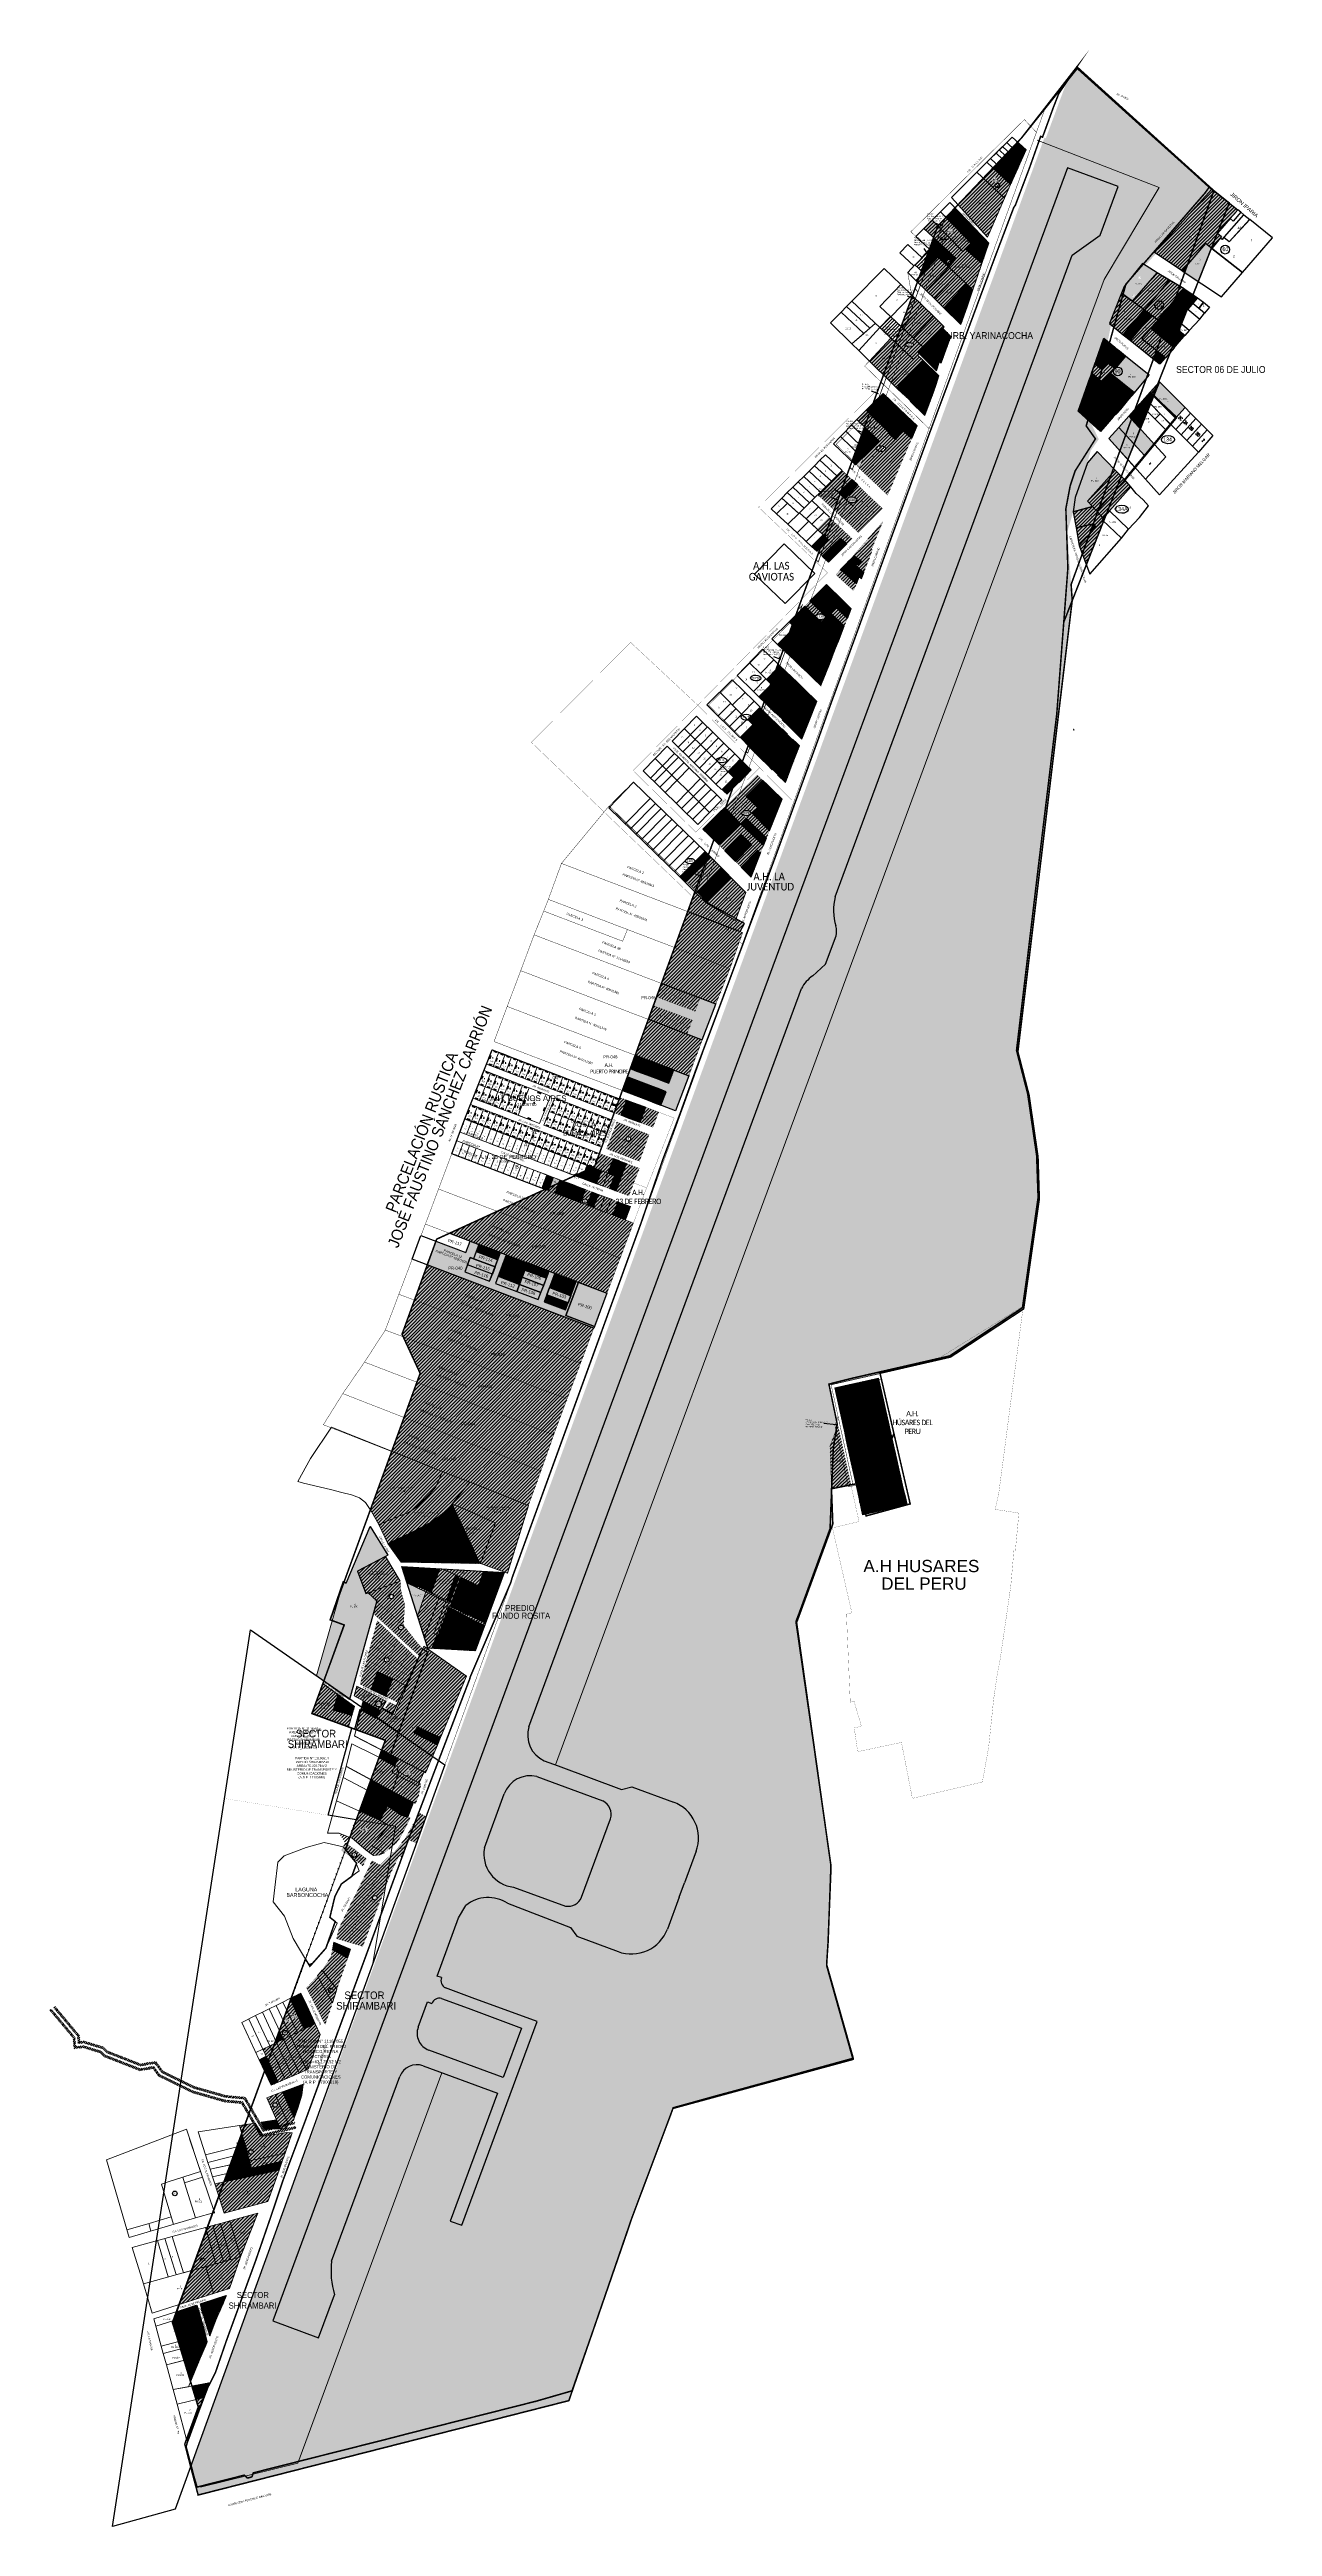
# Model space of a CAD drawing. Header units: metres. Extents: x 546056 to 547654, y 9072317 to 9075555.
import ezdxf
from ezdxf.enums import TextEntityAlignment as Align

# ---------------------------------------------------------------- set-up
doc = ezdxf.new("R2010")
doc.units = ezdxf.units.M
for name, pattern in [('ACAD_ISO04W100', [30, 24, -3, 0, -3]), ('ACAD_ISO10W100', [18, 12, -3, 0, -3]), ('CONTINUA', [0]), ('DASHDOT', [1, 0.5, -0.25, 0, -0.25]), ('DASHED', [0.75, 0.5, -0.25])]:
    doc.linetypes.add(name, pattern=pattern)
doc.layers.get('0').update_dxf_attribs({"color": 130})
for name, color, linetype in [('0-poligonos', 7, 'DASHED'), ('000 COLINDANTE', 8, 'Continuous'), ('000 PREDIOS CON PROCESO JUDICIAL', 30, 'Continuous'), ('1. HACHT_FALTA EMPADRONAR', 1, 'Continuous'), ('2. HACHT_ EMPADRONADO', 2, 'Continuous'), ('3. HACHT_ADQUIRIDO', 3, 'Continuous'), ('AH LAS GAVIOTAS', 7, 'Continuous'), ('AREA PARCIAL', 9, 'Continuous'), ('CODIGO PREDIO', 5, 'Continuous'), ('COLINDANTES', 7, 'Continuous'), ('EDICION_PARCELAS', 211, 'Continuous'), ('ENTREGADOS A OPAT', 130, 'Continuous'), ('GRUPO 2', 7, 'Continuous'), ('LOTES', 7, 'Continuous'), ('Lotes nuevos Shirambari', 7, 'Continuous'), ('LOTES_PREDIOS', 7, 'Continuous'), ('MANZANA', 7, 'Continuous'), ('P19048664', 40, 'Continuous'), ('PARCELACION TEXTO', 3, 'Continuous'), ('PARTIDA 1102637_AH 23 DE FEBRERO', 30, 'Continuous'), ('PARTIDA 11105760_AH BUENOS AIRES', 30, 'Continuous'), ('PARTIDA 11161618_MTC', 150, 'Continuous'), ('PARTIDA 11165614_PREDIO SHIRAMBARI', 6, 'Continuous'), ('PARTIDA 11165615_PREDIO SHIRAMBARI', 6, 'Continuous'), ('PARTIDA 11167055_PREDIO REYNA VICTORIA', 6, 'Continuous'), ('PARTIDA_P19010786', 40, 'Continuous'), ('PARTIDA_P19010817', 40, 'Continuous'), ('PARTIDA_P19010838', 40, 'Continuous'), ('PARTIDA_P19012731', 40, 'Continuous'), ('PARTIDA_P19012732', 40, 'Continuous'), ('PERIMETRICO', 1, 'Continuous'), ('PERIMETRICO ACTUAL', 6, 'Continuous'), ('PERIMETRO_1', 7, 'Continuous'), ('PMD-AEROPUERTO', 6, 'Continuous'), ('PREDIO ADQUIRIDO DL 1364', 3, 'Continuous'), ('PREDIO EN PRCESO', 2, 'Continuous'), ('PREDIOS A TRABAJAR', 4, 'Continuous'), ('PREDIOS PARA LEVANTAMIENTO DE EXISTENCIA', 162, 'Continuous'), ('PROPIETARIOS', 7, 'Continuous'), ('TEXTO', 7, 'Continuous'), ('TEXTO ADD', 150, 'Continuous'), ('TRANSFERENCIAS', 240, 'Continuous'), ('Transferencias o Adquisiciones Nuevas', 1, 'Continuous'), ('URB YARINACOCHAS', 7, 'Continuous'), ('VIAS', 7, 'Continuous')]:
    doc.layers.add(name, color=color, linetype=linetype)
for name, color, linetype, lineweight in [('AREA', 1, 'Continuous', 0), ('Cotas', 4, 'Continuous', 0), ('Partida', 22, 'Continuous', 0), ('TXTLOTE', 2, 'Continuous', 0), ('TXTMZN', 1, 'Continuous', 0), ('USOS', 2, 'Continuous', 0)]:
    doc.layers.add(name, color=color, linetype=linetype, lineweight=lineweight)
doc.styles.add('arial', font='arial.ttf', dxfattribs={"height": 0.1})
doc.styles.add('Arial Narrow', font='ARIALN.TTF')
doc.styles.add('AVPE Regular', font='ARIALN.TTF')
doc.styles.add('CODIGO', font='ARIALN.TTF')
doc.styles.add('Legend', font='calibri.ttf')
doc.styles.add('MtXpl_Calibri', font='calibri.ttf')
doc.styles.add('ROMANS', font='ROMANS')
doc.styles.get("Standard").update_dxf_attribs({"font": 'arial.ttf'})
doc.styles.add('style1', font='ARIALN.TTF')
doc.styles.add('VERTICES', font='sanssb__.ttf')
pattern_1 = [(45, (0, 0), (-1.32582521472, 1.32582521472), [])]
pattern_2 = [(0, (0, 0), (0, 1.3335), []), (90, (0, 0), (-2, 1.3335), [1.3335, -1.3335])]

# ---------------------------------------------------------------- blocks, each defined once
blk = doc.blocks.new('A$C83305287')
at = {"layer": 'LOTES', "lineweight": 13}
for points in [[(66.7, 179.4), (58.3, 182.6), (50.9, 163.8), (59.3, 160.6)], [(75.1, 176.1), (66.7, 179.4), (59.3, 160.6), (67.7, 157.4)], [(83.5, 172.8), (75.1, 176.1), (67.7, 157.4), (76.1, 154.1)], [(91.9, 169.6), (83.5, 172.8), (76.1, 154.1), (84.5, 150.9)], [(100.3, 166.3), (91.9, 169.6), (84.5, 150.9), (92.9, 147.7)], [(108.7, 163.1), (100.3, 166.3), (92.9, 147.7), (101.3, 144.5)], [(117.1, 159.8), (108.7, 163.1), (101.3, 144.5), (109.7, 141.3)], [(48.8, 134), (40.4, 137.2), (33.3, 119.1), (41.7, 115.9)], [(56, 152.1), (47.6, 155.4), (40.4, 137.2), (48.8, 134)], [(57.2, 130.8), (48.8, 134), (41.7, 115.9), (50.1, 112.7)], [(64.4, 148.9), (56, 152.1), (48.8, 134), (57.2, 130.8)], [(65.7, 127.7), (57.2, 130.8), (50.1, 112.7), (58.5, 109.5)], [(72.7, 145.6), (64.4, 148.9), (57.2, 130.8), (65.7, 127.7)], [(81.1, 142.3), (72.7, 145.6), (65.7, 127.7), (74.1, 124.5)], [(89.5, 139.1), (81.1, 142.3), (74.1, 124.5), (82.5, 121.3)], [(97.9, 135.8), (89.5, 139.1), (82.5, 121.3), (90.9, 118.1)], [(106.3, 132.6), (97.9, 135.8), (90.9, 118.1), (99.3, 114.9)], [(106.3, 132.6), (134.3, 121.7), (120.2, 86.1), (92.2, 96.8)], [(125.4, 156.6), (117.1, 159.8), (109.7, 141.3), (118.2, 138.1)], [(133.8, 153.3), (125.4, 156.6), (118.2, 138.1), (126.6, 134.9)], [(142.2, 150), (133.8, 153.3), (126.6, 134.9), (135, 131.6)], [(150.6, 146.8), (142.2, 150), (135, 131.6), (143.4, 128.4)], [(159, 143.5), (150.6, 146.8), (143.4, 128.4), (151.8, 125.2)], [(167.4, 140.3), (159, 143.5), (151.8, 125.2), (160.2, 122)], [(184.2, 133.7), (175.8, 137), (168.6, 118.8), (177, 115.6)], [(192.6, 130.5), (184.2, 133.7), (177, 115.6), (185.4, 112.4)], [(201, 127.2), (192.6, 130.5), (185.4, 112.4), (193.8, 109.1)], [(38.4, 107.6), (30, 110.8), (22.6, 92.1), (31, 88.9)], [(46.8, 104.4), (38.4, 107.6), (31, 88.9), (39.4, 85.7)], [(55.2, 101.2), (46.8, 104.4), (39.4, 85.7), (47.9, 82.5)], [(63.6, 98), (55.2, 101.2), (47.9, 82.5), (56.3, 79.4)], [(72, 94.8), (63.6, 98), (56.3, 79.4), (64.7, 76.2)], [(74.1, 124.5), (65.7, 127.7), (58.5, 109.5), (66.9, 106.3)], [(82.5, 121.3), (74.1, 124.5), (66.9, 106.3), (75.3, 103.1)], [(90.9, 118.1), (82.5, 121.3), (75.3, 103.1), (83.8, 99.9)], [(99.3, 114.9), (90.9, 118.1), (83.8, 99.9), (92.2, 96.8)], [(141.2, 98.4), (132.8, 101.7), (125.8, 84), (134.2, 80.8)], [(148.2, 116.3), (139.9, 119.5), (132.8, 101.7), (141.2, 98.4)], [(149.6, 95.2), (141.2, 98.4), (134.2, 80.8), (142.7, 77.6)], [(156.6, 113), (148.2, 116.3), (141.2, 98.4), (149.6, 95.2)], [(165, 109.8), (156.6, 113), (149.6, 95.2), (158, 92)], [(173.4, 106.5), (165, 109.8), (158, 92), (166.4, 88.8)], [(181.8, 103.2), (173.4, 106.5), (166.4, 88.8), (174.8, 85.6)], [(190.2, 100), (181.8, 103.2), (174.8, 85.6), (183.2, 82.4)], [(198.6, 96.7), (190.2, 100), (183.2, 82.4), (191.6, 79.2)], [(209.3, 124), (201, 127.2), (193.8, 109.1), (202.2, 105.9)], [(217.7, 120.7), (209.3, 124), (202.2, 105.9), (210.6, 102.7)], [(224.2, 118.2), (217.7, 120.7), (210.6, 102.7), (217.6, 100)], [(31, 88.9), (22.6, 92.1), (16.1, 74.8), (24.5, 71.6)], [(39.4, 85.7), (31, 88.9), (24.5, 71.6), (32.9, 68.4)], [(47.9, 82.5), (39.4, 85.7), (32.9, 68.4), (41.3, 65.2)], [(56.3, 79.4), (47.9, 82.5), (41.3, 65.2), (49.7, 62)], [(64.7, 76.2), (56.3, 79.4), (49.7, 62), (58.2, 58.8)], [(73.1, 73), (64.7, 76.2), (58.2, 58.8), (66.6, 55.7)], [(80.5, 91.6), (72, 94.8), (64.7, 76.2), (73.1, 73)], [(81.5, 69.8), (73.1, 73), (66.6, 55.7), (75, 52.5)], [(88.9, 88.4), (80.5, 91.6), (73.1, 73), (81.5, 69.8)], [(89.9, 66.6), (81.5, 69.8), (75, 52.5), (83.4, 49.3)], [(97.3, 85.2), (88.9, 88.4), (81.5, 69.8), (89.9, 66.6)], [(98.3, 63.4), (89.9, 66.6), (83.4, 49.3), (91.8, 46.1)], [(105.7, 82), (97.3, 85.2), (89.9, 66.6), (98.3, 63.4)], [(114.1, 78.8), (105.7, 82), (98.3, 63.4), (106.8, 60.2)], [(122.5, 75.7), (114.1, 78.8), (106.8, 60.2), (115.2, 57)], [(131, 72.5), (122.5, 75.7), (115.2, 57), (123.6, 53.8)], [(139.4, 69.3), (131, 72.5), (123.6, 53.8), (132, 50.6)], [(147.8, 66.1), (139.4, 69.3), (132, 50.6), (140.4, 47.4)], [(156.2, 62.9), (147.8, 66.1), (140.4, 47.4), (148.8, 44.2)], [(158, 92), (149.6, 95.2), (142.7, 77.6), (151.1, 74.4)], [(166.4, 88.8), (158, 92), (151.1, 74.4), (159.5, 71.2)], [(174.8, 85.6), (166.4, 88.8), (159.5, 71.2), (167.9, 68)], [(183.2, 82.4), (174.8, 85.6), (167.9, 68), (176.3, 64.8)], [(191.6, 79.2), (183.2, 82.4), (176.3, 64.8), (184.7, 61.6)], [(200.1, 75.9), (191.6, 79.2), (184.7, 61.6), (193.1, 58.4)], [(207, 93.5), (198.6, 96.7), (191.6, 79.2), (200.1, 75.9)], [(207.8, 73), (200.1, 75.9), (193.1, 58.4), (201.3, 55.3)], [(214.2, 90.7), (207, 93.5), (200.1, 75.9), (207.8, 73)], [(20.3, 60.4), (11.9, 63.6), (5.3, 46.3), (13.7, 43.1)], [(28.7, 57.2), (20.3, 60.4), (13.7, 43.1), (22.2, 39.9)], [(37.1, 54), (28.7, 57.2), (22.2, 39.9), (30.6, 36.7)], [(45.5, 50.8), (37.1, 54), (30.6, 36.7), (39, 33.5)], [(53.9, 47.6), (45.5, 50.8), (39, 33.5), (47.4, 30.3)], [(62.3, 44.4), (53.9, 47.6), (47.4, 30.3), (55.8, 27.1)], [(70.8, 41.2), (62.3, 44.4), (55.8, 27.1), (64.2, 23.9)], [(79.2, 38), (70.8, 41.2), (64.2, 23.9), (72.6, 20.7)], [(87.6, 34.9), (79.2, 38), (72.6, 20.7), (81.1, 17.5)], [(96, 31.7), (87.6, 34.9), (81.1, 17.5), (89.5, 14.3)], [(106.8, 60.2), (98.3, 63.4), (91.8, 46.1), (100.2, 42.9)], [(115.2, 57), (106.8, 60.2), (100.2, 42.9), (108.6, 39.7)], [(123.6, 53.8), (115.2, 57), (108.6, 39.7), (117.1, 36.5)], [(132, 50.6), (123.6, 53.8), (117.1, 36.5), (125.5, 33.3)], [(140.4, 47.4), (132, 50.6), (125.5, 33.3), (133.9, 30.1)], [(148.8, 44.2), (140.4, 47.4), (133.9, 30.1), (142.3, 26.9)], [(157.3, 41), (148.8, 44.2), (142.3, 26.9), (150.7, 23.7)], [(164.6, 59.7), (156.2, 62.9), (148.8, 44.2), (157.3, 41)], [(165.7, 37.9), (157.3, 41), (150.7, 23.7), (159.1, 20.5)], [(173, 56.5), (164.6, 59.7), (157.3, 41), (165.7, 37.9)], [(174.1, 34.7), (165.7, 37.9), (159.1, 20.5), (166.2, 17.9), (168.1, 18.7)], [(181.4, 53.3), (173, 56.5), (165.7, 37.9), (174.1, 34.7)], [(182.5, 31.5), (174.1, 34.7), (168.1, 18.7), (179.7, 24.1)], [(189.9, 50.1), (181.4, 53.3), (174.1, 34.7), (182.5, 31.5)], [(198.2, 46.9), (189.9, 50.1), (182.5, 31.5), (189.8, 28.7), (192, 29.7)], [(104.4, 28.5), (96, 31.7), (89.5, 14.3), (97.9, 11.2)], [(112.8, 25.3), (104.4, 28.5), (97.9, 11.2), (106.3, 8)], [(121.2, 22.1), (112.8, 25.3), (106.3, 8), (114.7, 4.8)], [(129.7, 18.9), (121.2, 22.1), (114.7, 4.8), (123.1, 1.6)], [(138.1, 15.7), (129.7, 18.9), (123.1, 1.6), (127.3, 0), (133.2, 2.7)], [(146.5, 12.5), (138.1, 15.7), (133.2, 2.7), (144.8, 8)], [(150.9, 10.8), (146.5, 12.5), (144.8, 8)]]:
    blk.add_lwpolyline(points, close=True, dxfattribs=at)
at = {"layer": 'LOTES', "linetype": 'CONTINUA', "lineweight": 13}
blk.add_lwpolyline([(175.8, 137), (167.4, 140.3), (160.2, 122), (168.6, 118.8)], close=True, dxfattribs=at)
at = {"layer": 'LOTES', "ltscale": 2}
blk.add_lwpolyline([(164.3, 18.6), (168.8, 20.7), (168.1, 18.7), (166.2, 17.9)], close=True, dxfattribs=at)
at = {"layer": 'MANZANA', "lineweight": 13}
for points in [[(58.3, 182.6), (50.9, 163.8), (217.6, 100), (224.2, 118.2)], [(47.6, 155.4), (134.3, 121.7), (120.2, 86.1), (33.3, 119.1)], [(30, 110.8), (22.6, 92.1), (189.8, 28.7), (192, 29.7), (198.2, 46.9)], [(139.9, 119.5), (214.2, 90.7), (201.3, 55.3), (125.8, 84)]]:
    blk.add_lwpolyline(points, close=True, dxfattribs=at)
at = {"layer": 'MANZANA', "lineweight": 9}
for points in [[(22.6, 92.1), (182.5, 31.5), (179.7, 24.1), (166.2, 17.9), (16.1, 74.8)], [(11.9, 63.6), (150.9, 10.8), (127.3, 0), (5.3, 46.3)]]:
    blk.add_lwpolyline(points, close=True, dxfattribs=at)
at = {"layer": 'PERIMETRO_1'}
for points in [[(58.3, 182.6), (224.2, 118.2), (192, 29.7), (189.8, 28.7), (22.6, 92.1)], [(22.6, 92.1), (182.5, 31.5), (179.7, 24.1), (127.3, 0), (5.3, 46.3)]]:
    blk.add_lwpolyline(points, close=True, dxfattribs=at)
for s, p in [('04', (137, 143.6)), ('02', (69, 122.6)), ('01', (109.7, 73)), ('03', (161.3, 86.7))]:
    blk.add_text(s, height=4.5).set_placement(p)
at = {"layer": 'AREA'}
for s, rotation, p in [('182.07', 337.5669, (55.3, 167.1)), ('181.64', 337.5669, (63.3, 163.8)), ('175.16', 337.5669, (44.2, 140.8)), ('174.52', 337.5669, (52.5, 137.2)), ('173.88', 337.5669, (60.9, 133.8)), ('173.24', 337.5669, (69.5, 130.1)), ('181.20', 337.5669, (71.5, 160.3)), ('180.77', 337.5669, (80.1, 156.9)), ('180.34', 337.5669, (88.2, 153.7)), ('179.90', 337.5669, (96.7, 150.4)), ('179.47', 337.5669, (105.1, 147.2)), ('179.04', 337.5669, (113.7, 143.7)), ('178.61', 337.5669, (121.9, 140.6)), ('178.17', 337.5669, (130.2, 137.4)), ('177.74', 337.5669, (138.9, 134.2)), ('177.31', 337.5669, (147.1, 131.1)), ('175.49', 337.5669, (37.6, 122.2)), ('175.50', 337.5669, (45.6, 118.8)), ('175.50', 337.5669, (54.1, 116)), ('175.50', 337.5669, (62.5, 112.7)), ('175.50', 337.5669, (70.7, 109.2)), ('172.60', 337.5669, (77.7, 127)), ('175.50', 337.5669, (79.4, 105.8)), ('171.96', 337.5669, (86, 123.6)), ('175.44', 337.5669, (87.8, 102.7)), ('171.30', 337.5669, (94.9, 120)), ('1151.25', 4.5196, (111.8, 108.9)), ('172.72', 337.5669, (136.9, 104.9)), ('172.29', 337.5669, (145.3, 101.9)), ('171.86', 337.5669, (153.7, 98.7)), ('176.87', 337.5669, (155.6, 127.6)), ('176.44', 337.5669, (163.9, 124.4)), ('176.01', 337.5669, (172.4, 121.1)), ('175.58', 337.5669, (180.3, 118.1)), ('175.14', 337.5669, (189.6, 114.9)), ('174.71', 337.5669, (197.7, 111.8)), ('174.28', 337.5669, (206.1, 108.6)), ('139.84', 337.5669, (213.9, 105.5)), ('180.43', 337.5669, (26.6, 95.6)), ('180.43', 337.5669, (35.3, 92.6)), ('180.43', 337.5669, (43.6, 89)), ('180.43', 337.5669, (51.7, 85.9)), ('180.43', 337.5669, (60.4, 82.9)), ('180.43', 337.5669, (68.8, 79.4)), ('180.43', 337.5669, (77.1, 76.4)), ('180.43', 337.5669, (85.3, 73)), ('180.43', 337.5669, (94.1, 69.4)), ('180.43', 337.5669, (102.3, 66.3)), ('170.89', 337.5669, (129.9, 87.4)), ('170.68', 337.5669, (138.3, 83.9)), ('170.47', 337.5669, (146.7, 80.5)), ('170.26', 337.5669, (155.2, 76.9)), ('171.43', 337.5669, (161.9, 95.1)), ('170.05', 337.5669, (163.4, 73.7)), ('171.00', 337.5669, (170.3, 91.8)), ('169.84', 337.5669, (171.8, 70.5)), ('170.57', 337.5669, (178.8, 88.6)), ('169.63', 337.5669, (180.1, 67.5)), ('170.13', 337.5669, (187.1, 85.6)), ('169.43', 337.5669, (188.3, 64.1)), ('169.70', 337.5669, (195.6, 81.9)), ('150.47', 337.5669, (203.7, 78.8)), ('180.43', 337.5669, (110.7, 63.5)), ('180.43', 337.5669, (119.2, 60.2)), ('180.43', 337.5669, (127.7, 56.8)), ('180.43', 337.5669, (135.8, 54)), ('180.43', 337.5669, (144.2, 50.7)), ('180.43', 337.5669, (152.8, 47.6)), ('180.43', 337.5669, (161.2, 44.3)), ('180.43', 337.5669, (169.5, 41.2)), ('180.43', 337.5669, (178.2, 37.8)), ('183.62', 337.5669, (186.6, 35)), ('159.58', 337.5669, (196.8, 61.1))]:
    blk.add_text(s, height=0.84, rotation=rotation, dxfattribs=at).set_placement(p)
for s, height, rotation, p in [('166.50', 0.613, 337.5413, (22.8, 78.9)), ('166.50', 0.613, 337.5413, (30.9, 75.5)), ('166.50', 0.613, 337.5413, (38.9, 72.3)), ('166.50', 0.613, 337.5413, (47.7, 68.8)), ('166.50', 0.613, 337.5413, (56, 65.6)), ('166.50', 0.613, 337.5413, (11.6, 49.7)), ('166.50', 0.613, 337.5413, (19.8, 46.7)), ('166.50', 0.613, 337.5413, (28.1, 43.3)), ('166.50', 0.613, 337.5413, (36.7, 40.1)), ('166.50', 0.613, 337.5413, (45.1, 36.8)), ('166.50', 0.613, 337.5413, (53.4, 33.8)), ('166.50', 0.613, 337.5413, (64.1, 62.6)), ('166.50', 0.613, 337.5413, (72.6, 59.1)), ('166.50', 0.613, 337.5413, (81, 55.9)), ('166.50', 0.613, 337.5413, (89.4, 52.7)), ('166.50', 0.613, 337.5413, (98.1, 49.6)), ('166.50', 0.613, 337.5413, (106.4, 46.3)), ('166.50', 0.613, 337.5413, (115, 43.2)), ('166.50', 0.613, 337.5413, (123.6, 40)), ('166.50', 0.613, 337.5413, (131.8, 36.8)), ('166.50', 0.613, 337.5413, (140.1, 33.7)), ('166.50', 0.613, 337.5413, (61.8, 31.1)), ('166.50', 0.613, 337.5413, (70.4, 27.4)), ('166.50', 0.613, 337.5413, (78.6, 24.4)), ('166.50', 0.613, 337.5413, (86.9, 20.6)), ('166.50', 0.613, 337.5413, (95.2, 17.4)), ('166.50', 0.613, 337.5413, (104, 14.2)), ('166.50', 0.613, 337.5413, (112.5, 11.3)), ('166.50', 0.613, 337.5413, (120.9, 8.2)), ('156.03', 0.613, 341.9255, (129.3, 5.3)), ('83.99', 0.613, 341.9255, (140, 8.9)), ('11.12', 0.214, 341.9255, (147.2, 10.1)), ('166.50', 0.613, 337.5413, (148.9, 30.6)), ('166.50', 0.613, 337.5413, (157.3, 27.2)), ('165.42', 0.613, 337.5413, (165.3, 24.1)), ('112.15', 0.613, 337.5413, (175.9, 26.2))]:
    blk.add_text(s, height=height, rotation=rotation, dxfattribs=at).set_placement(p, align=Align.MIDDLE_CENTER)
at = {"layer": 'AREA', "style": 'arial'}
blk.add_text('05.09', height=0.105, rotation=27.7366, dxfattribs=at).set_placement((166.6, 18.6))
at = {"layer": 'Cotas', "style": 'ROMANS'}
for s, height, rotation, p in [('9.00', 1.2, 339.0789, (55.5, 163.2)), ('20.25', 1.2, 68.4622, (55.6, 172.8)), ('9.00', 1.2, 338.7727, (62.1, 180)), ('20.21', 1.2, 68.4611, (64, 169.6)), ('9.00', 1.2, 338.7727, (71, 176.4)), ('20.16', 1.2, 68.4611, (72.4, 166.3)), ('9.00', 1.2, 338.7727, (78.9, 173.5)), ('20.11', 1.2, 68.4611, (80.8, 163.1)), ('9.00', 1.2, 338.7727, (87.3, 170.2)), ('20.06', 1.2, 68.4611, (89.2, 159.9)), ('9.00', 1.2, 338.7727, (95.7, 166.9)), ('9.00', 1.2, 338.7727, (104.1, 163.7)), ('19.50', 1.2, 68.4622, (37.9, 127.8)), ('9.00', 1.2, 339.2257, (45, 136.7)), ('19.50', 1.2, 68.4622, (45, 145.9)), ('9.00', 1.2, 338.7727, (51.4, 152.7)), ('9.00', 1.2, 339.2257, (53.4, 133.5)), ('19.43', 1.2, 68.4612, (53.4, 142.7)), ('9.00', 1.2, 338.7727, (59.8, 149.5)), ('9.00', 1.2, 339.2257, (61.8, 130.3)), ('19.36', 1.2, 68.4612, (61.8, 139.4)), ('9.00', 1.2, 339.0789, (64.4, 159.7)), ('9.00', 1.2, 338.7727, (68.2, 146.2)), ('19.28', 1.2, 68.4612, (70.2, 136.2)), ('9.00', 1.2, 339.0789, (72.3, 156.8)), ('9.00', 1.2, 338.7727, (76.5, 142.9)), ('19.21', 1.2, 68.4612, (78.6, 133)), ('9.00', 1.2, 339.0789, (80.7, 153.6)), ('9.00', 1.2, 338.7727, (84.9, 139.7)), ('19.14', 1.2, 68.4612, (87, 129.8)), ('9.00', 1.2, 339.0789, (89.1, 150.4)), ('9.00', 1.2, 338.7727, (93.3, 136.4)), ('9.00', 1.2, 339.0789, (97.5, 147.1)), ('20.01', 1.2, 68.4611, (97.6, 156.6)), ('9.00', 1.2, 338.7727, (101.7, 133.2)), ('9.00', 1.2, 339.0789, (105.9, 143.9)), ('19.97', 1.2, 68.4611, (106, 153.4)), ('9.00', 1.2, 338.7727, (112.5, 160.4)), ('9.00', 1.2, 339.0789, (114.3, 140.7)), ('19.92', 1.2, 68.4611, (114.4, 150.1)), ('9.00', 1.2, 338.7727, (120.9, 157.2)), ('9.00', 1.2, 339.0789, (122.7, 137.5)), ('19.87', 1.2, 68.4611, (122.8, 146.9)), ('9.00', 1.2, 338.7727, (129.2, 153.9)), ('9.00', 1.2, 339.0789, (131.2, 134.3)), ('19.82', 1.2, 68.4611, (131.2, 143.7)), ('9.00', 1.2, 338.7727, (137.6, 150.6)), ('9.00', 1.2, 339.0789, (139.6, 131.1)), ('19.77', 1.2, 68.4611, (139.6, 140.4)), ('9.00', 1.2, 338.7727, (146, 147.4)), ('19.73', 1.2, 68.4611, (148, 137.2)), ('9.00', 1.2, 338.7727, (154.4, 144.1)), ('19.68', 1.2, 68.4611, (156.4, 134)), ('9.00', 1.2, 338.7727, (162.8, 140.9)), ('19.63', 1.2, 68.4611, (164.8, 130.7)), ('9.00', 1.2, 338.7727, (171.2, 137.6)), ('19.58', 1.2, 68.4611, (173.2, 127.5)), ('9.00', 1.2, 338.7727, (179.6, 134.4)), ('9.00', 1.2, 338.7727, (188, 131.1)), ('20.05', 1.2, 68.4622, (27.3, 101)), ('9.00', 1.2, 339.2257, (33.8, 108.1)), ('20.05', 1.2, 68.4622, (35.7, 97.8)), ('9.00', 1.2, 339.2257, (37.9, 118.5)), ('9.00', 1.2, 339.2257, (42.2, 105)), ('9.00', 1.2, 339.2257, (46.3, 115.3)), ('19.50', 1.2, 68.4612, (46.3, 124.6)), ('9.00', 1.2, 339.2257, (50.6, 101.8)), ('9.00', 1.2, 339.2257, (54.7, 112.1)), ('19.50', 1.2, 68.4612, (54.7, 121.4)), ('9.00', 1.2, 339.2257, (59, 98.6)), ('9.00', 1.2, 339.2257, (63.1, 109)), ('19.50', 1.2, 68.4612, (63.1, 118.2)), ('9.00', 1.2, 339.2257, (70.3, 127.1)), ('9.00', 1.2, 339.2257, (71.5, 105.8)), ('19.50', 1.2, 68.4612, (71.5, 115)), ('9.00', 1.2, 339.2257, (78.7, 123.9)), ('9.00', 1.2, 339.2257, (79.9, 102.6)), ('19.50', 1.2, 68.4612, (79.9, 111.8)), ('9.00', 1.2, 339.2257, (87.1, 120.7)), ('9.00', 1.2, 339.2257, (88.3, 99.4)), ('19.50', 1.2, 68.4612, (88.4, 108.6)), ('19.50', 1.2, 68.4553, (94.7, 106.2)), ('9.00', 1.2, 339.2257, (95.5, 117.5)), ('19.07', 1.2, 68.4612, (95.4, 126.5)), ('38.50', 1.2, 68.4553, (100.6, 114)), ('19.00', 1.2, 68.4553, (101.8, 124.1)), ('30.00', 1.2, 338.7727, (119.6, 126.2)), ('38.26', 1.2, 68.4622, (126.2, 104.5)), ('9.00', 1.2, 339.0775, (137.4, 101.1)), ('19.22', 1.2, 68.4622, (137.3, 110.2)), ('9.00', 1.2, 338.7727, (143.6, 116.9)), ('9.00', 1.2, 339.0775, (145.8, 97.9)), ('19.17', 1.2, 68.4622, (145.7, 107)), ('9.00', 1.2, 339.0789, (148, 127.9)), ('9.00', 1.2, 338.7727, (152, 113.6)), ('19.12', 1.2, 68.4622, (154.1, 103.7)), ('9.00', 1.2, 339.0789, (156.4, 124.6)), ('9.00', 1.2, 338.7727, (160.4, 110.4)), ('19.07', 1.2, 68.4622, (162.5, 100.5)), ('9.00', 1.2, 339.0789, (164.8, 121.4)), ('9.00', 1.2, 338.7727, (168.8, 107.1)), ('19.02', 1.2, 68.4622, (170.9, 97.2)), ('9.00', 1.2, 339.0789, (173.2, 118.2)), ('9.00', 1.2, 338.7727, (177.2, 103.8)), ('9.00', 1.2, 339.0789, (181.6, 115)), ('19.53', 1.2, 68.4611, (181.6, 124.3)), ('9.00', 1.2, 338.7727, (185.6, 100.6)), ('9.00', 1.2, 339.0789, (190, 111.8)), ('19.48', 1.2, 68.4611, (190, 121)), ('9.00', 1.2, 338.7727, (194, 97.3)), ('9.00', 1.2, 338.7727, (196.4, 127.8)), ('9.00', 1.2, 339.0789, (198.4, 108.6)), ('19.44', 1.2, 68.4611, (198.4, 117.8)), ('9.00', 1.2, 338.7727, (204.7, 124.6)), ('9.00', 1.2, 339.0789, (206.8, 105.4)), ('19.39', 1.2, 68.4611, (206.8, 114.5)), ('9.00', 1.2, 338.7727, (213.1, 121.3)), ('7.49', 1.2, 339.0789, (214.5, 102.4)), ('19.34', 1.2, 68.4611, (215.2, 111.3)), ('19.30', 1.2, 69.9508, (219.9, 109.5)), ('6.99', 1.2, 338.7727, (220.6, 118.4)), ('9.00', 1.2, 339.2257, (27.2, 91.6)), ('9.00', 1.2, 339.2257, (35.6, 88.4)), ('9.00', 1.2, 339.2257, (44, 85.2)), ('20.05', 1.2, 68.4622, (44.1, 94.7)), ('9.00', 1.2, 339.2257, (52.5, 82)), ('20.05', 1.2, 68.4622, (52.6, 91.5)), ('9.00', 1.2, 339.2257, (60.9, 78.8)), ('20.05', 1.2, 68.4622, (61, 88.3)), ('9.00', 1.2, 339.2257, (67.5, 95.4)), ('9.00', 1.2, 339.2257, (69.3, 75.6)), ('20.05', 1.2, 68.4622, (69.4, 85.1)), ('9.00', 1.2, 339.2257, (75.9, 92.2)), ('9.00', 1.2, 339.2257, (77.7, 72.4)), ('20.05', 1.2, 68.4622, (77.8, 81.9)), ('9.00', 1.2, 339.2257, (84.3, 89)), ('9.00', 1.2, 339.2257, (86.1, 69.2)), ('20.05', 1.2, 68.4622, (86.2, 78.7)), ('9.00', 1.2, 339.2257, (92.7, 85.8)), ('9.00', 1.2, 339.2257, (94.5, 66)), ('20.05', 1.2, 68.4622, (94.6, 75.5)), ('9.00', 1.2, 339.2257, (101.1, 82.6)), ('20.05', 1.2, 68.4622, (103.1, 72.3)), ('30.00', 1.2, 339.2257, (106.4, 92.6)), ('9.00', 1.2, 339.2257, (109.5, 79.4)), ('20.05', 1.2, 68.4622, (111.5, 69.1)), ('9.00', 1.2, 339.2257, (117.9, 76.2)), ('20.05', 1.2, 68.4622, (119.9, 65.9)), ('9.00', 1.2, 339.2257, (126.4, 73)), ('20.05', 1.2, 68.4622, (128.3, 62.7)), ('9.00', 1.2, 339.2257, (130.4, 83.4)), ('19.00', 1.2, 68.4622, (130.3, 92.4)), ('9.00', 1.2, 339.2257, (134.8, 69.8)), ('9.00', 1.2, 339.2257, (138.8, 80.2)), ('18.98', 1.2, 68.4622, (138.7, 89.2)), ('9.00', 1.2, 339.2257, (143.2, 66.6)), ('9.00', 1.2, 339.2257, (147.3, 77)), ('18.95', 1.2, 68.4622, (147.2, 86)), ('9.00', 1.2, 339.0775, (154.2, 94.6)), ('9.00', 1.2, 339.2257, (155.7, 73.8)), ('18.93', 1.2, 68.4622, (155.6, 82.8)), ('9.00', 1.2, 339.0775, (162.6, 91.4)), ('9.00', 1.2, 339.2257, (164.1, 70.6)), ('18.91', 1.2, 68.4622, (164, 79.6)), ('9.00', 1.2, 339.0775, (171, 88.2)), ('9.00', 1.2, 339.2257, (172.5, 67.5)), ('18.88', 1.2, 68.4622, (172.4, 76.4)), ('9.00', 1.2, 339.0775, (179.4, 85)), ('18.98', 1.2, 68.4622, (179.3, 94)), ('9.00', 1.2, 339.2257, (180.9, 64.3)), ('18.86', 1.2, 68.4622, (180.8, 73.2)), ('9.00', 1.2, 339.0775, (187.8, 81.8)), ('18.93', 1.2, 68.4622, (187.7, 90.8)), ('18.84', 1.2, 68.4622, (189.2, 70)), ('9.00', 1.2, 339.0775, (196.2, 78.6)), ('18.88', 1.2, 68.4622, (196.1, 87.5)), ('18.81', 1.2, 68.4622, (197.6, 66.8)), ('9.00', 1.2, 338.7727, (202.4, 94.1)), ('18.79', 1.2, 69.9508, (203.5, 64.5)), ('8.24', 1.2, 339.0775, (204.3, 75.5)), ('18.83', 1.2, 68.4622, (204.5, 84.3)), ('7.76', 1.2, 338.7727, (210.2, 91)), ('18.79', 1.2, 69.9508, (209.9, 82.2)), ('9.00', 1.2, 339.2257, (102.9, 62.8)), ('9.00', 1.2, 339.2257, (111.4, 59.6)), ('9.00', 1.2, 339.2257, (119.8, 56.4)), ('9.00', 1.2, 339.2257, (128.2, 53.2)), ('9.00', 1.2, 339.2257, (136.6, 50.1)), ('20.05', 1.2, 68.4622, (136.7, 59.5)), ('9.00', 1.2, 339.2257, (145, 46.9)), ('20.05', 1.2, 68.4622, (145.1, 56.4)), ('9.00', 1.2, 339.2257, (151.6, 63.5)), ('9.00', 1.2, 339.2257, (153.4, 43.7)), ('20.05', 1.2, 68.4622, (153.5, 53.2)), ('9.00', 1.2, 339.2257, (160, 60.3)), ('9.00', 1.2, 339.2257, (161.8, 40.5)), ('20.05', 1.2, 68.4622, (162, 50)), ('9.00', 1.2, 339.2257, (168.4, 57.1)), ('9.00', 1.2, 339.2257, (170.3, 37.3)), ('20.05', 1.2, 68.4622, (170.4, 46.8)), ('9.00', 1.2, 339.2257, (176.8, 53.9)), ('9.00', 1.2, 339.2257, (178.7, 34.1)), ('20.05', 1.2, 68.4622, (178.8, 43.6)), ('9.00', 1.2, 339.2257, (185.3, 50.7)), ('20.05', 1.2, 68.4622, (187.2, 40.4)), ('9.00', 1.2, 339.2257, (189.3, 61.1)), ('8.97', 1.2, 339.2257, (193.7, 47.5)), ('18.35', 1.2, 69.9508, (193.9, 38)), ('8.73', 1.2, 339.2257, (197.6, 57.9)), ('7.79', 1.2, 339.2257, (186.5, 31.1)), ('2.39', 0.84, 24.6721, (190.6, 29.9))]:
    blk.add_text(s, height=height, rotation=rotation, dxfattribs=at).set_placement(p, align=Align.MIDDLE)
at = {"layer": 'Cotas', "lineweight": 13, "style": 'arial'}
for s, height, rotation, p in [('18.50', 0.9, 68.9961, (20.4, 83.1)), ('9.00', 0.9, 339.1139, (20.7, 74.2)), ('9.00', 0.9, 339.1139, (26.4, 89.5)), ('18.50', 0.9, 68.9961, (28.8, 79.9)), ('9.00', 0.9, 339.1139, (29.1, 71)), ('9.00', 0.9, 339.1139, (34.8, 86.3)), ('18.50', 0.9, 68.9961, (37.2, 76.7)), ('9.00', 0.9, 339.1139, (37.5, 67.9)), ('9.00', 0.9, 339.1139, (43.3, 83.1)), ('18.50', 0.9, 68.9961, (45.6, 73.5)), ('9.00', 0.9, 339.1139, (45.9, 64.7)), ('9.00', 0.9, 339.1139, (51.7, 79.9)), ('18.50', 0.9, 68.9961, (54, 70.3)), ('9.00', 0.9, 339.1139, (60.1, 76.7)), ('18.50', 0.9, 68.9961, (62.5, 67.1)), ('9.00', 0.9, 339.1139, (68.5, 73.5)), ('18.50', 0.9, 68.9961, (70.9, 63.9)), ('9.00', 0.9, 339.1139, (76.9, 70.3)), ('9.00', 0.9, 339.1139, (85.3, 67.2)), ('18.50', 0.9, 68.9961, (9.6, 54.5)), ('9.00', 0.9, 339.1139, (9.9, 45.7)), ('9.00', 0.9, 339.1139, (15.7, 61)), ('18.50', 0.9, 68.9961, (18, 51.3)), ('9.00', 0.9, 339.1139, (18.3, 42.5)), ('9.00', 0.9, 339.1139, (24.1, 57.8)), ('18.50', 0.9, 68.9961, (26.4, 48.2)), ('9.00', 0.9, 339.1139, (26.8, 39.3)), ('9.00', 0.9, 339.1139, (32.5, 54.6)), ('18.50', 0.9, 68.9961, (34.9, 45)), ('9.00', 0.9, 339.1139, (35.2, 36.1)), ('9.00', 0.9, 339.1139, (40.9, 51.4)), ('18.50', 0.9, 68.9961, (43.3, 41.8)), ('9.00', 0.9, 339.1139, (43.6, 32.9)), ('9.00', 0.9, 339.1139, (49.3, 48.2)), ('18.50', 0.9, 68.9961, (51.7, 38.6)), ('9.00', 0.9, 339.1139, (54.3, 61.5)), ('9.00', 0.9, 339.1139, (57.7, 45)), ('18.50', 0.9, 68.9961, (60.1, 35.4)), ('9.00', 0.9, 339.1139, (62.8, 58.3)), ('9.00', 0.9, 339.1139, (66.2, 41.8)), ('18.50', 0.9, 68.9961, (68.5, 32.2)), ('9.00', 0.9, 339.1139, (71.2, 55.1)), ('9.00', 0.9, 339.1139, (74.6, 38.6)), ('18.50', 0.9, 68.9961, (79.3, 60.7)), ('9.00', 0.9, 339.1139, (79.6, 51.9)), ('9.00', 0.9, 339.1139, (83, 35.4)), ('18.50', 0.9, 68.9961, (87.7, 57.5)), ('9.00', 0.9, 339.1139, (88, 48.7)), ('9.00', 0.9, 339.1139, (91.4, 32.2)), ('9.00', 0.9, 339.1139, (93.7, 64)), ('18.50', 0.9, 68.9961, (96.1, 54.3)), ('9.00', 0.9, 339.1139, (96.4, 45.5)), ('9.00', 0.9, 339.1139, (102.2, 60.8)), ('18.50', 0.9, 68.9961, (104.5, 51.2)), ('9.00', 0.9, 339.1139, (104.8, 42.3)), ('9.00', 0.9, 339.1139, (110.6, 57.6)), ('18.50', 0.9, 68.9961, (112.9, 48)), ('9.00', 0.9, 339.1139, (113.2, 39.1)), ('9.00', 0.9, 339.1139, (119, 54.4)), ('18.50', 0.9, 68.9961, (121.4, 44.8)), ('9.00', 0.9, 339.1139, (121.7, 35.9)), ('9.00', 0.9, 339.1139, (127.4, 51.2)), ('18.50', 0.9, 68.9961, (129.8, 41.6)), ('9.00', 0.9, 339.1139, (130.1, 32.7)), ('9.00', 0.9, 339.1139, (135.8, 48)), ('18.50', 0.9, 68.9961, (138.2, 38.4)), ('9.00', 0.9, 339.1139, (144.2, 44.8)), ('18.50', 0.9, 68.9961, (146.6, 35.2)), ('9.00', 0.9, 339.1139, (152.7, 41.6)), ('18.50', 0.9, 68.9961, (155, 32)), ('9.00', 0.9, 339.1139, (161.1, 38.4)), ('9.00', 0.9, 339.1139, (169.5, 35.2)), ('9.00', 0.9, 339.1139, (177.9, 32)), ('9.00', 0.9, 339.1139, (52, 29.7)), ('9.00', 0.9, 339.1139, (60.4, 26.6)), ('9.00', 0.9, 339.1139, (68.8, 23.4)), ('18.50', 0.9, 68.9961, (76.9, 29)), ('9.00', 0.9, 339.1139, (77.2, 20.2)), ('18.50', 0.9, 68.9961, (85.4, 25.8)), ('9.00', 0.9, 339.1139, (85.7, 17)), ('18.50', 0.9, 68.9961, (93.8, 22.6)), ('9.00', 0.9, 339.1139, (94.1, 13.8)), ('9.00', 0.9, 339.1139, (99.8, 29)), ('18.50', 0.9, 68.9961, (102.2, 19.4)), ('9.00', 0.9, 339.1139, (102.5, 10.6)), ('9.00', 0.9, 339.1139, (108.2, 25.8)), ('18.50', 0.9, 68.9961, (110.6, 16.2)), ('9.00', 0.9, 339.1139, (110.9, 7.4)), ('9.00', 0.9, 339.1139, (116.6, 22.7)), ('18.50', 0.9, 68.9961, (119, 13)), ('9.00', 0.9, 339.1139, (119.3, 4.2)), ('9.00', 0.9, 339.1139, (125.1, 19.5)), ('18.50', 0.9, 68.9961, (127.4, 9.8)), ('9.00', 0.9, 339.1139, (133.5, 16.3)), ('13.89', 0.9, 68.9961, (137.3, 10.5)), ('9.00', 0.9, 339.1139, (138.5, 29.6)), ('9.00', 0.9, 339.1139, (141.9, 13.1)), ('4.77', 0.9, 68.9961, (144.8, 9)), ('9.00', 0.9, 339.1139, (146.9, 26.4)), ('4.71', 0.309, 339.1139, (148, 11.4)), ('9.00', 0.9, 339.1139, (155.3, 23.2)), ('7.54', 0.9, 339.1139, (161.9, 19.9)), ('18.50', 0.9, 68.9961, (163.4, 28.8)), ('17.02', 0.9, 68.9961, (172.1, 26.3)), ('7.90', 0.9, 68.9961, (180.3, 26.8))]:
    blk.add_text(s, height=height, rotation=rotation, dxfattribs=at).set_placement(p)
at = {"layer": 'Cotas', "style": 'arial'}
for s, height, rotation, p in [('4.46', 0.9, 339.2257, (125.6, 1.8)), ('6.46', 0.9, 24.6738, (130.6, 2.7)), ('12.80', 0.9, 24.6738, (137.7, 5.2)), ('6.70', 0.309, 24.6738, (147.1, 9.2)), ('2.08', 0.27, 24.6738, (166.8, 18.3)), ('2.06', 0.27, 249, (168.1, 19.9)), ('12.80', 0.9, 24.6738, (173, 21.5))]:
    blk.add_text(s, height=height, rotation=rotation, dxfattribs=at).set_placement(p)
at = {"layer": 'Cotas'}
blk.add_text('2.03', height=0.27, rotation=339, dxfattribs=at).set_placement((165, 18.4))
at = {"layer": 'Cotas', "char_height": 0.27, "attachment_point": 5, "rotation": 24.6738, "style": 'arial'}
for insert in [(166.2, 19.8), (166.5, 19.4)]:
    blk.add_mtext('4.96', dxfattribs=dict(at, insert=insert))
at = {"layer": 'Partida'}
for s, rotation, p in [('11105814', 337.5669, (55, 168.5)), ('11105815', 337.5669, (63, 165.2)), ('11105816', 337.5669, (71.2, 161.7)), ('11105781', 337.5669, (43.9, 142.2)), ('11105782', 337.5669, (52.2, 138.6)), ('11105783', 337.5669, (60.5, 135.2)), ('11105784', 337.5669, (69.2, 131.5)), ('11105817', 337.5669, (79.8, 158.3)), ('11105818', 337.5669, (87.9, 155.1)), ('11105819', 337.5669, (96.3, 151.8)), ('11105820', 337.5669, (104.8, 148.6)), ('11105821', 337.5669, (113.4, 145.1)), ('11105822', 337.5669, (121.6, 142)), ('11105823', 337.5669, (129.8, 138.8)), ('11105824', 337.5669, (138.6, 135.6)), ('11105825', 337.5669, (146.8, 132.5)), ('11105826', 337.5669, (155.3, 129)), ('11105761', 337.5669, (26.3, 97)), ('11105795', 337.5669, (37.3, 123.6)), ('11105794', 337.5669, (45.2, 120.2)), ('11105793', 337.5669, (53.8, 117.4)), ('11105792', 337.5669, (62.2, 114.1)), ('11105791', 337.5669, (70.4, 110.6)), ('11105785', 337.5669, (77.4, 128.4)), ('11105790', 337.5669, (79.1, 107.2)), ('11105786', 337.5669, (85.7, 125)), ('11105789', 337.5669, (87.5, 104.1)), ('11105787', 337.5669, (94.6, 121.4)), ('11105788', 4.5196, (110.9, 110)), ('11105796', 337.5669, (136.6, 106.3)), ('11105797', 337.5669, (145, 103.3)), ('11105798', 337.5669, (153.4, 100.1)), ('11105827', 337.5669, (163.5, 125.8)), ('11105828', 337.5669, (172.1, 122.5)), ('11105829', 337.5669, (180, 119.5)), ('11105830', 337.5669, (189.3, 116.3)), ('11105831', 337.5669, (197.3, 113.2)), ('11105832', 337.5669, (205.8, 110)), ('11105833', 337.5669, (213.6, 106.9)), ('11105762', 337.5669, (35, 94)), ('11105763', 337.5669, (43.3, 90.4)), ('11105764', 337.5669, (51.4, 87.3)), ('11105765', 337.5669, (60.1, 84.3)), ('11105766', 337.5669, (68.5, 80.8)), ('11105767', 337.5669, (76.8, 77.8)), ('11105768', 337.5669, (85, 74.4)), ('11105769', 337.5669, (93.7, 70.8)), ('11105770', 337.5669, (102, 67.7)), ('11105771', 337.5669, (110.4, 64.9)), ('11105813', 337.5669, (129.6, 88.8)), ('11105812', 337.5669, (138, 85.3)), ('11105811', 337.5669, (146.4, 81.9)), ('11105810', 337.5669, (154.9, 78.3)), ('11105799', 337.5669, (161.6, 96.5)), ('11105809', 337.5669, (163.1, 75.1)), ('11105800', 337.5669, (170, 93.2)), ('11105808', 337.5669, (171.5, 71.9)), ('11105801', 337.5669, (178.5, 90)), ('11105807', 337.5669, (179.8, 68.9)), ('11105802', 337.5669, (186.8, 87)), ('11105806', 337.5669, (188, 65.5)), ('11105803', 337.5669, (195.3, 83.3)), ('11105804', 337.5669, (203.4, 80.2)), ('11105772', 337.5669, (118.9, 61.6)), ('11105773', 337.5669, (127.3, 58.2)), ('11105774', 337.5669, (135.5, 55.4)), ('11105775', 337.5669, (143.9, 52.1)), ('11105776', 337.5669, (152.5, 49)), ('11105777', 337.5669, (160.9, 45.7)), ('11105778', 337.5669, (169.2, 42.6)), ('11105779', 337.5669, (177.9, 39.2)), ('11105780', 337.5669, (186.3, 36.4)), ('11105805', 337.5669, (196.5, 62.5))]:
    blk.add_text(s, height=0.84, rotation=rotation, dxfattribs=at).set_placement(p)
at = {"layer": 'Partida', "style": 'arial'}
for s, height, p in [('11105760', 4.02, (91, 108.8)), ('11102637', 2.87, (64.4, 34.7))]:
    blk.add_text(s, height=height, dxfattribs=at).set_placement(p)
at = {"layer": 'Partida'}
for s, height, rotation, p in [('11102648', 0.613, 339.225, (23.1, 79.7)), ('11102649', 0.613, 339.225, (31.2, 76.3)), ('11102650', 0.613, 339.225, (39.2, 73.2)), ('11102651', 0.613, 339.225, (48, 69.6)), ('11102652', 0.613, 339.225, (56.3, 66.4)), ('11102667', 0.613, 339.225, (11.9, 50.5)), ('11102668', 0.613, 339.225, (20.1, 47.5)), ('11102669', 0.613, 339.225, (28.4, 44.2)), ('11102670', 0.613, 339.225, (37, 41)), ('11102671', 0.613, 339.225, (45.4, 37.7)), ('11102672', 0.613, 339.225, (53.7, 34.6)), ('11102673', 0.613, 339.225, (62.1, 31.9)), ('11102653', 0.613, 339.225, (64.4, 63.4)), ('11102654', 0.613, 339.225, (72.9, 59.9)), ('11102655', 0.613, 339.225, (81.2, 56.7)), ('11102656', 0.613, 339.225, (89.6, 53.5)), ('11102657', 0.613, 339.225, (98.4, 50.4)), ('11102658', 0.613, 339.225, (106.7, 47.1)), ('11102659', 0.613, 339.225, (115.3, 44.1)), ('11102660', 0.613, 339.225, (123.9, 40.8)), ('11102661', 0.613, 339.225, (132.1, 37.7)), ('11102662', 0.613, 339.225, (140.4, 34.5)), ('11102674', 0.613, 339.225, (70.7, 28.2)), ('11102675', 0.613, 339.225, (78.9, 25.3)), ('11102676', 0.613, 339.225, (87.2, 21.4)), ('11102677', 0.613, 339.225, (95.5, 18.3)), ('11102678', 0.613, 339.225, (104.3, 15)), ('11102679', 0.613, 339.225, (112.8, 12.2)), ('11102680', 0.613, 339.225, (121.2, 9.1)), ('11102681', 0.613, 343.6091, (129.5, 6.2)), ('11102682', 0.613, 343.6091, (140.2, 9.7)), ('11102683', 0.214, 343.6091, (147.2, 10.4)), ('11102663', 0.613, 339.225, (149.2, 31.5)), ('11102664', 0.613, 339.225, (157.6, 28)), ('11102665', 0.613, 339.225, (165.6, 24.9)), ('11102666', 0.613, 339.225, (176.2, 27))]:
    blk.add_text(s, height=height, rotation=rotation, dxfattribs=at).set_placement(p, align=Align.MIDDLE_CENTER)
at = {"layer": 'Partida', "style": 'arial'}
blk.add_text('11102665', height=0.105, rotation=27.7366, dxfattribs=at).set_placement((166.4, 18.7))
at = {"layer": 'PERIMETRO_1', "style": 'arial'}
for s, height, p in [('A.H. BUENOS AIRES', 7.35, (55.4, 115.4)), ('A.H. 23 DE FEBRERO', 5.25, (41.2, 39.8))]:
    blk.add_text(s, height=height, dxfattribs=at).set_placement(p)
at = {"layer": 'TXTLOTE', "lineweight": 13, "style": 'ROMANS'}
for s, p in [('1', (58.8, 171.6)), ('2', (67.7, 167.9)), ('3', (75.6, 165.1)), ('4', (84, 161.9)), ('1', (48.2, 144.7)), ('2', (56.6, 141.5)), ('3', (65, 138.2)), ('4', (73.4, 135)), ('5', (81.8, 131.8)), ('5', (92.4, 158.6)), ('6', (100.8, 155.4)), ('7', (109.2, 152.2)), ('8', (117.6, 148.9)), ('9', (126, 145.7)), ('10', (134.4, 142.5)), ('11', (142.8, 139.2)), ('12', (151.2, 136)), ('13', (159.6, 132.8)), ('14', (168, 129.5)), ('1', (30.5, 99.8)), ('2', (38.9, 96.7)), ('15', (41, 126.6)), ('14', (49.5, 123.4)), ('13', (57.9, 120.2)), ('12', (66.3, 117)), ('11', (74.7, 113.8)), ('10', (83.1, 110.6)), ('6', (90.2, 128.6)), ('9', (91.5, 107.4)), ('7', (98.6, 125.3)), ('8', (113, 113.1)), ('1', (140.5, 109)), ('2', (148.9, 105.7)), ('3', (157.3, 102.5)), ('4', (165.7, 99.3)), ('15', (176.4, 126.3)), ('16', (184.8, 123)), ('17', (193.2, 119.8)), ('18', (201.6, 116.6)), ('19', (210, 113.3)), ('20', (217.6, 110.4)), ('3', (47.3, 93.5)), ('4', (55.7, 90.3)), ('5', (64.2, 87.1)), ('6', (72.6, 83.9)), ('7', (81, 80.7)), ('8', (89.4, 77.5)), ('9', (97.8, 74.3)), ('10', (106.2, 71.1)), ('11', (114.6, 67.9)), ('12', (123.1, 64.7)), ('18', (133.5, 91.2)), ('17', (141.9, 88)), ('16', (150.3, 84.8)), ('15', (158.8, 81.6)), ('14', (167.2, 78.4)), ('5', (174.1, 96)), ('13', (175.6, 75.2)), ('6', (182.5, 92.8)), ('12', (184, 72)), ('7', (190.9, 89.6)), ('11', (192.4, 68.8)), ('8', (199.3, 86.3)), ('10', (200.6, 65.7)), ('9', (207.2, 83.3)), ('13', (131.5, 61.5)), ('14', (139.9, 58.4)), ('15', (148.3, 55.2)), ('16', (156.7, 52)), ('17', (165.1, 48.8)), ('18', (173.6, 45.6)), ('19', (182, 42.4)), ('20', (190.6, 39.1))]:
    blk.add_text(s, height=1.5, dxfattribs=at).set_placement(p, align=Align.MIDDLE)
at = {"layer": 'TXTLOTE', "lineweight": 13}
for s, height, p in [('1', 1.3, (23.6, 81.9)), ('2', 1.3, (32, 78.7)), ('3', 1.3, (40.4, 75.5)), ('4', 1.3, (48.8, 72.3)), ('5', 1.3, (57.2, 69.1)), ('6', 1.3, (65.6, 65.9)), ('1', 1.3, (12.8, 53.3)), ('2', 1.3, (21.2, 50.1)), ('3', 1.3, (29.6, 46.9)), ('4', 1.3, (38, 43.8)), ('5', 1.3, (46.5, 40.6)), ('6', 1.3, (54.9, 37.4)), ('7', 1.3, (63.3, 34.2)), ('7', 1.3, (74, 62.7)), ('8', 1.3, (82.5, 59.5)), ('9', 1.3, (90.9, 56.3)), ('10', 1.3, (99.3, 53.1)), ('11', 1.3, (107.7, 49.9)), ('12', 1.3, (116.1, 46.8)), ('13', 1.3, (124.5, 43.6)), ('14', 1.3, (133, 40.4)), ('15', 1.3, (141.4, 37.2)), ('16', 1.3, (149.8, 34)), ('8', 1.3, (71.7, 31)), ('9', 1.3, (80.1, 27.8)), ('10', 1.3, (88.5, 24.6)), ('11', 1.3, (96.9, 21.4)), ('12', 1.3, (105.4, 18.2)), ('13', 1.3, (113.8, 15)), ('14', 1.3, (122.2, 11.8)), ('15', 1.3, (130.8, 8.6)), ('16', 0.91, (140, 11.4)), ('17', 1.3, (158.2, 30.8)), ('18', 1.3, (166.5, 27.6)), ('19', 1.3, (175.8, 28.6))]:
    blk.add_text(s, height=height, dxfattribs=at).set_placement(p)
blk.add_text('17', height=0.325, rotation=343.4622, dxfattribs=at).set_placement((147.4, 10.6))
at = {"layer": 'TXTLOTE', "style": 'arial'}
blk.add_text('Servidumbre de Paso', height=0.105, rotation=27.7366, dxfattribs=at).set_placement((166, 18.7))
at = {"layer": 'TXTMZN', "lineweight": 13}
for s, p in [('A', (99.6, 56.1)), ('B', (88.4, 27))]:
    blk.add_text(s, height=5, dxfattribs=at).set_placement(p)
at = {"layer": 'USOS', "style": 'Legend'}
for s, p in [('PARQUE', (113.3, 118.2)), ('(Z.R.)', (113.2, 116))]:
    blk.add_text(s, height=1.5, dxfattribs=at).set_placement(p, align=Align.MIDDLE)
at = {"layer": 'USOS', "style": 'style1'}
for s, p in [('Area Reservada', (147.3, 11.4)), ('(A.R.)', (147.8, 10.9))]:
    blk.add_text(s, height=0.172, rotation=339, dxfattribs=at).set_placement(p)
at = {"layer": 'VIAS'}
for s, height, rotation, p in [('JR. AVIACION', 2.5, 339, (110.9, 134.4)), ('PASAJE BUENOS AIRES', 1.75, 67.3757, (125.1, 88.7)), ('JR. LOS JARDINES', 2.5, 339, (91.8, 90.1)), ('CALLE LA VICTORIA', 2.45, 339, (69.4, 47.7))]:
    blk.add_text(s, height=height, rotation=rotation, dxfattribs=at).set_placement(p)
at = {"layer": 'VIAS', "lineweight": 13}
blk.add_text('Av. LA MARINA', height=2.45, rotation=69, dxfattribs=at).set_placement((3.1, 62.2))

msp = doc.modelspace()

# ---------------------------------------------------------------- hatches: boundary and pattern name
at = {"true_color": 0xbdeeff, "transparency": 33554559}
h = msp.add_hatch(color=254, dxfattribs=at)
h.dxf.hatch_style = 1
h.paths.add_polyline_path([(547349.3, 9074053), (547347.6, 9074107.7), (547335.9, 9074188.5), (547321.3, 9074245.2), (547392.3, 9074835), (547386.1, 9074925.1), (547416.6, 9075031.2), (547427, 9075045.8), (547416.9, 9075067), (547415.2, 9075076.2), (547429.5, 9075118.2), (547422.3, 9075124.5), (547421.1, 9075147.8), (547434.8, 9075162.4), (547439.9, 9075179.4), (547443.6, 9075197.8), (547462.7, 9075246), (547577.5, 9075370.8), (547399.7, 9075531.6), (547385.4, 9075513.8), (547357.8, 9075439.4), (547356, 9075440.1), (546239.8, 9072396.3), (546249.8, 9072358.4), (546734.4, 9072481.8), (546809, 9072697.8), (546816.4, 9072719.7), (546868, 9072857.1), (546870.4, 9072863.8), (547105.8, 9072927.9), (547071.3, 9073050.6), (547073.1, 9073080.4), (547077.1, 9073179.8), (547032.1, 9073499), (547079.4, 9073627.8), (547075.7, 9073729.6), (547086, 9073757), (547074.4, 9073809.6), (547233.5, 9073846.2), (547328.8, 9073909)])
at = {"layer": '000 COLINDANTE', "lineweight": 0}
h = msp.add_hatch(dxfattribs=at)
h.set_pattern_fill('LINE', color=256, scale=15, angle=45, style=0)
h.set_pattern_definition(pattern_1)
h.paths.add_polyline_path([(546055.7, 9072992.1), (546086.1, 9072955.8), (546087.3, 9072941.7), (546099.7, 9072943), (546121.4, 9072936.3), (546126.3, 9072931.4), (546173.7, 9072912.9), (546190.7, 9072915.7), (546198, 9072905.6), (546241.9, 9072884.2), (546284.5, 9072872), (546306.2, 9072870.1), (546311.4, 9072861.5), (546331.5, 9072826.6), (546378, 9072837.7), (546377.3, 9072840.6), (546333, 9072830), (546314, 9072863), (546308, 9072873), (546285, 9072875), (546243, 9072887), (546200, 9072908), (546192, 9072919), (546174, 9072916), (546128, 9072934), (546123, 9072939), (546100, 9072946), (546090, 9072945), (546089, 9072957), (546058, 9072994)])
h = msp.add_hatch(dxfattribs=at)
h.set_pattern_fill('LINE', color=256, scale=15, angle=45, style=0)
h.set_pattern_definition(pattern_1)
h.paths.add_polyline_path([(546060.3, 9072995.9), (546091.9, 9072958.2), (546092.7, 9072948.3), (546100.3, 9072949), (546124.6, 9072941.7), (546129.7, 9072936.6), (546174.3, 9072919.1), (546193.3, 9072922.3), (546202, 9072910.4), (546244.1, 9072889.8), (546285.5, 9072878), (546309.8, 9072875.9), (546316.6, 9072864.5), (546334.5, 9072833.4), (546376.6, 9072843.5), (546375.9, 9072846.4), (546336, 9072836.9), (546319.2, 9072866), (546311.6, 9072878.7), (546286.1, 9072880.9), (546245.2, 9072892.6), (546204, 9072912.7), (546194.7, 9072925.5), (546174.6, 9072922.2), (546131.4, 9072939.1), (546126.2, 9072944.3), (546100.6, 9072952.1), (546095.5, 9072951.6), (546094.8, 9072959.4), (546062.6, 9072997.9)])
at = {"layer": '000 PREDIOS CON PROCESO JUDICIAL'}
h = msp.add_hatch(dxfattribs=at)
h.set_pattern_fill('AR-BRSTD', color=6, scale=0.5)
h.set_pattern_definition(pattern_2)
h.paths.add_polyline_path([(547500.2, 9075171.7), (547504.1, 9075171.7), (547504.1, 9075176.2), (547500.2, 9075176.2)], flags=9)
h.paths.add_polyline_path([(547507.2, 9075181.7), (547513.9, 9075181.7), (547513.9, 9075186.2), (547507.2, 9075186.2)], flags=9)
h.paths.add_polyline_path([(547516.2, 9075189.6), (547520, 9075189.6), (547520, 9075194.2), (547516.2, 9075194.2)], flags=9)
h = msp.add_hatch(dxfattribs=at)
h.set_pattern_fill('AR-BRSTD', color=6, scale=0.5)
h.set_pattern_definition(pattern_2)
h.paths.add_polyline_path([(547436.7, 9075095), (547440.5, 9075095), (547440.5, 9075099.5), (547436.7, 9075099.5)], flags=9)
h.paths.add_polyline_path([(547419.6, 9075071.2), (547423.5, 9075071.2), (547423.5, 9075075.8), (547419.6, 9075075.8)], flags=9)
h = msp.add_hatch(dxfattribs=at)
h.set_pattern_fill('AR-BRSTD', color=6, scale=0.5)
h.set_pattern_definition(pattern_2)
h.paths.add_polyline_path([(547436.7, 9075095), (547440.5, 9075095), (547440.5, 9075099.5), (547436.7, 9075099.5)], flags=9)
h.paths.add_polyline_path([(547438.6, 9075099.6), (547445.3, 9075099.6), (547445.3, 9075104.2), (547438.6, 9075104.2)], flags=9)
at = {"layer": '2. HACHT_ EMPADRONADO', "lineweight": 0}
h = msp.add_hatch(color=50, dxfattribs=at)
h.dxf.hatch_style = 1
h.paths.add_polyline_path([(547277.7, 9075308.2), (547272.1, 9075314), (547259.6, 9075302.4), (547252.4, 9075294.8), (547262.7, 9075285.7)])
h = msp.add_hatch(color=50, dxfattribs=at)
h.dxf.hatch_style = 1
h.paths.add_polyline_path([(547491.2, 9075131), (547461.8, 9075154.5), (547448.8, 9075139.3), (547448.3, 9075138.6), (547442.4, 9075131.7), (547473.6, 9075106.6), (547488.9, 9075124.7)])
h.paths.add_polyline_path([(547467, 9075130.3), (547469.6, 9075130.3), (547469.6, 9075133.3), (547467, 9075133.3)], flags=24)
h = msp.add_hatch(color=50, dxfattribs=at)
h.dxf.hatch_style = 1
h.paths.add_polyline_path([(547487.3, 9075099.5), (547480.6, 9075092.1), (547490.1, 9075082.6), (547494.1, 9075092.6)])
h = msp.add_hatch(color=50, dxfattribs=at)
h.dxf.hatch_style = 1
h.paths.add_polyline_path([(547498.3, 9075103.4), (547494.3, 9075107.4), (547487.3, 9075099.5), (547494.1, 9075092.6)])
h = msp.add_hatch(dxfattribs=at)
h.set_pattern_fill('ANSI31', color=50, scale=0.5)
h.paths.add_polyline_path([(547506.2, 9075120.8), (547504.3, 9075115.6), (547502.6, 9075112.6), (547498.7, 9075102.8), (547494.3, 9075107.4)])
h = msp.add_hatch(color=50, dxfattribs=at)
h.dxf.hatch_style = 1
h.paths.add_polyline_path([(547506.2, 9075120.8), (547504.3, 9075118.6), (547498.3, 9075103.4), (547527.8, 9075073.8), (547539.8, 9075087.2)])
h.paths.add_polyline_path([(547504.3, 9075118.6), (547494.3, 9075107.4), (547498.3, 9075103.4)])
h.paths.add_polyline_path([(547506.4, 9075097), (547515.2, 9075097), (547515.2, 9075100.1), (547506.4, 9075100.1)], flags=24)
h.paths.add_polyline_path([(547516.2, 9075095), (547518.7, 9075095), (547518.7, 9075098), (547516.2, 9075098)], flags=24)
h = msp.add_hatch(color=50, dxfattribs=at)
h.dxf.hatch_style = 1
h.paths.add_polyline_path([(547453.2, 9075061.4), (547473, 9075038.7), (547465, 9075019), (547440.3, 9075046.9)])
h = msp.add_hatch(color=50, dxfattribs=at)
h.dxf.hatch_style = 1
h.paths.add_polyline_path([(547466.4, 9075076.1), (547499.9, 9075039.2), (547486.7, 9075024.5), (547453.2, 9075061.4)])
h = msp.add_hatch(color=50, dxfattribs=at)
h.dxf.hatch_style = 1
h.paths.add_polyline_path([(547424.9, 9075029.8), (547412.2, 9075015.2), (547396.2, 9074969.7), (547393.7, 9074951.2), (547418.9, 9074957.9), (547412.2, 9074964.9), (547443.5, 9075000.2), (547446.3, 9075007.9)])
h.paths.add_polyline_path([(547448.4, 9075005.7), (547446.3, 9075007.9), (547443.5, 9075000.2)])
h.paths.add_polyline_path([(547417.5, 9074990.1), (547426.3, 9074990.1), (547426.3, 9074993.1), (547417.5, 9074993.1)], flags=24)
h.paths.add_polyline_path([(547422.9, 9074993.4), (547425.5, 9074993.4), (547425.5, 9074996.5), (547422.9, 9074996.5)], flags=24)
h = msp.add_hatch(color=50, dxfattribs=at)
h.dxf.hatch_style = 1
h.paths.add_polyline_path([(547094.4, 9074801.6), (547076.4, 9074819.2), (547069.2, 9074811.9), (547090.4, 9074791.3)])
h = msp.add_hatch(color=50, dxfattribs=at)
h.dxf.hatch_style = 1
h.paths.add_polyline_path([(546855.4, 9074334.5), (546926.4, 9074307.4), (546908.7, 9074260.6), (546838.3, 9074287.7)])
h = msp.add_hatch(color=50, dxfattribs=at)
h.dxf.hatch_style = 1
h.paths.add_polyline_path([(546856.6, 9074207.3), (546848.1, 9074210.5), (546839.7, 9074213.6), (546831.3, 9074216.8), (546822.9, 9074219.9), (546814.7, 9074223), (546804.3, 9074194.5), (546811.2, 9074212.2), (546819.6, 9074209), (546828, 9074205.8), (546836.4, 9074202.6), (546844.8, 9074199.4), (546853.2, 9074196.2), (546861.6, 9074193), (546854.8, 9074175.3), (546873.9, 9074168), (546891.1, 9074213.8), (546871.6, 9074221.3), (546865, 9074204.2)])
h.paths.add_polyline_path([(546806, 9074198.3), (546814.8, 9074198.3), (546814.8, 9074201.3), (546806, 9074201.3)], flags=25)
h.paths.add_polyline_path([(546779.8, 9074235.4), (546797.4, 9074235.4), (546797.4, 9074241.5), (546779.8, 9074241.5)], flags=9)
h = msp.add_hatch(color=50, dxfattribs=at)
h.dxf.hatch_style = 1
h.paths.add_polyline_path([(546484.2, 9073435.2), (546476, 9073411.4), (546495.3, 9073402.1), (546504.1, 9073425.3)])
h.paths.add_polyline_path([(546482.3, 9073413.6), (546492.8, 9073413.6), (546492.8, 9073416.6), (546482.3, 9073416.6)], flags=24)
h.paths.add_polyline_path([(546485.3, 9073416.6), (546491.9, 9073416.6), (546491.9, 9073419.6), (546485.3, 9073419.6)], flags=24)
h = msp.add_hatch(color=50, dxfattribs=at)
h.dxf.hatch_style = 1
h.paths.add_polyline_path([(546501.1, 9073279.8), (546531.1, 9073263.7), (546523.9, 9073244.4), (546515.8, 9073246.6), (546494.8, 9073261.3)])
h = msp.add_hatch(color=50, dxfattribs=at)
h.dxf.hatch_style = 1
h.paths.add_polyline_path([(546311.2, 9072816), (546300.4, 9072813.3), (546296.2, 9072801.8), (546313.9, 9072806.3)])
at = {"layer": '3. HACHT_ADQUIRIDO', "lineweight": 0, "ltscale": 0.3}
h = msp.add_hatch(color=92, dxfattribs=at)
h.dxf.hatch_style = 1
h.paths.add_polyline_path([(547190.4, 9075124.5), (547171.2, 9075104.7), (547180.5, 9075095.5), (547199.4, 9075117.1)])
h.paths.add_polyline_path([(547227.9, 9075236.1), (547236.7, 9075236.1), (547236.7, 9075239.2), (547227.9, 9075239.2)], flags=9)
h.paths.add_polyline_path([(547225.6, 9075174.4), (547343.5, 9075174.4), (547343.5, 9075188.4), (547225.6, 9075188.4)], flags=9)
h.paths.add_polyline_path([(547301.4, 9075409.8), (547310.2, 9075409.8), (547310.2, 9075412.9), (547301.4, 9075412.9)], flags=9)
h.paths.add_polyline_path([(547242.5, 9075332.7), (547245.1, 9075332.7), (547245.1, 9075335.8), (547242.5, 9075335.8)], flags=9)
h.paths.add_polyline_path([(547170, 9075129.9), (547178.8, 9075129.9), (547178.8, 9075132.9), (547170, 9075132.9)], flags=9)
h.paths.add_polyline_path([(547199.1, 9075130.4), (547207.9, 9075130.4), (547207.9, 9075133.4), (547199.1, 9075133.4)], flags=9)
h.paths.add_polyline_path([(547193.8, 9075120.7), (547202.6, 9075120.7), (547202.6, 9075123.8), (547193.8, 9075123.8)], flags=9)
h.paths.add_polyline_path([(547193.6, 9075094.9), (547202.4, 9075094.9), (547202.4, 9075098), (547193.6, 9075098)], flags=9)
h.paths.add_polyline_path([(547172.3, 9075116), (547181.1, 9075116), (547181.1, 9075119.1), (547172.3, 9075119.1)], flags=25)
h.paths.add_polyline_path([(547164.5, 9075173.6), (547173.3, 9075173.6), (547173.3, 9075176.7), (547164.5, 9075176.7)], flags=9)
h.paths.add_polyline_path([(547237.5, 9075211.9), (547246.3, 9075211.9), (547246.3, 9075215), (547237.5, 9075215)], flags=9)
h.paths.add_polyline_path([(547247.7, 9075231.5), (547256.5, 9075231.5), (547256.5, 9075234.6), (547247.7, 9075234.6)], flags=9)
h.paths.add_polyline_path([(547238.7, 9075329.7), (547247.4, 9075329.7), (547247.4, 9075332.7), (547238.7, 9075332.7)], flags=9)
h.paths.add_polyline_path([(547269.9, 9075353.1), (547278.7, 9075353.1), (547278.7, 9075356.1), (547269.9, 9075356.1)], flags=9)
h.paths.add_polyline_path([(547287.4, 9075382.1), (547296.2, 9075382.1), (547296.2, 9075385.2), (547287.4, 9075385.2)], flags=9)
h.paths.add_polyline_path([(547228.8, 9075315.6), (547237.5, 9075315.6), (547237.5, 9075318.7), (547228.8, 9075318.7)], flags=9)
h.paths.add_polyline_path([(547219.6, 9075304.2), (547228.4, 9075304.2), (547228.4, 9075307.3), (547219.6, 9075307.3)], flags=9)
h.paths.add_polyline_path([(547210.2, 9075293.4), (547219, 9075293.4), (547219, 9075296.5), (547210.2, 9075296.5)], flags=9)
h.paths.add_polyline_path([(547195.8, 9075275.2), (547204.5, 9075275.2), (547204.5, 9075278.2), (547195.8, 9075278.2)], flags=9)
h.paths.add_polyline_path([(547204.8, 9075257.5), (547213.5, 9075257.5), (547213.5, 9075260.6), (547204.8, 9075260.6)], flags=9)
h.paths.add_polyline_path([(547216.8, 9075247.4), (547225.6, 9075247.4), (547225.6, 9075250.5), (547216.8, 9075250.5)], flags=9)
h.paths.add_polyline_path([(547239.2, 9075269.3), (547257.1, 9075269.3), (547257.1, 9075272.4), (547239.2, 9075272.4)], flags=9)
h.paths.add_polyline_path([(547269.6, 9075287), (547278.4, 9075287), (547278.4, 9075290), (547269.6, 9075290)], flags=9)
h.paths.add_polyline_path([(547261.3, 9075296.1), (547267.9, 9075296.1), (547267.9, 9075298.4), (547261.3, 9075298.4)], flags=9)
h.paths.add_polyline_path([(547257.4, 9075307.3), (547266.2, 9075307.3), (547266.2, 9075310.4), (547257.4, 9075310.4)], flags=9)
h.paths.add_polyline_path([(547191.7, 9075235.8), (547220.1, 9075206.9), (547222.9, 9075209.7), (547194.5, 9075238.5)], flags=9)
h.paths.add_polyline_path([(547175.2, 9075167.2), (547183.7, 9075167.2), (547183.7, 9075171.8), (547175.2, 9075171.8)], flags=9)
h.paths.add_polyline_path([(547227.6, 9075275.9), (547233.8, 9075275.9), (547233.8, 9075280.5), (547227.6, 9075280.5)], flags=9)
h.paths.add_polyline_path([(547200, 9075278.4), (547202.5, 9075278.4), (547202.5, 9075281.4), (547200, 9075281.4)], flags=9)
h.paths.add_polyline_path([(547272.6, 9075290.4), (547276.7, 9075290.4), (547276.7, 9075293.5), (547272.6, 9075293.5)], flags=9)
h.paths.add_polyline_path([(547261.9, 9075299.2), (547267.9, 9075299.2), (547267.9, 9075302.2), (547261.9, 9075302.2)], flags=9)
h.paths.add_polyline_path([(547260.2, 9075311.1), (547266.2, 9075311.1), (547266.2, 9075314.2), (547260.2, 9075314.2)], flags=9)
h.paths.add_polyline_path([(547245.6, 9075272.2), (547257.6, 9075272.2), (547257.6, 9075275.8), (547245.6, 9075275.8)], flags=9)
h.paths.add_polyline_path([(547239.8, 9075215.1), (547243.9, 9075215.1), (547243.9, 9075218.1), (547239.8, 9075218.1)], flags=9)
h.paths.add_polyline_path([(547249.3, 9075234.6), (547255.3, 9075234.6), (547255.3, 9075237.6), (547249.3, 9075237.6)], flags=9)
h.paths.add_polyline_path([(547232.9, 9075238.9), (547235.4, 9075238.9), (547235.4, 9075241.9), (547232.9, 9075241.9)], flags=9)
h.paths.add_polyline_path([(547208.3, 9075260.1), (547210.9, 9075260.1), (547210.9, 9075263.2), (547208.3, 9075263.2)], flags=9)
h.paths.add_polyline_path([(547220.8, 9075250.3), (547223.3, 9075250.3), (547223.3, 9075253.3), (547220.8, 9075253.3)], flags=9)
h.paths.add_polyline_path([(547213.7, 9075296.2), (547216.2, 9075296.2), (547216.2, 9075299.2), (547213.7, 9075299.2)], flags=9)
h.paths.add_polyline_path([(547223.1, 9075307), (547225.6, 9075307), (547225.6, 9075309.9), (547223.1, 9075309.9)], flags=9)
h.paths.add_polyline_path([(547232.1, 9075318.4), (547234.7, 9075318.4), (547234.7, 9075321.5), (547232.1, 9075321.5)], flags=9)
h.paths.add_polyline_path([(547173.2, 9075132.6), (547177.3, 9075132.6), (547177.3, 9075135.6), (547173.2, 9075135.6)], flags=9)
h.paths.add_polyline_path([(547196.2, 9075097.5), (547200.3, 9075097.5), (547200.3, 9075100.5), (547196.2, 9075100.5)], flags=9)
h.paths.add_polyline_path([(547184.1, 9075109.1), (547188.2, 9075109.1), (547188.2, 9075112.2), (547184.1, 9075112.2)], flags=24)
h.paths.add_polyline_path([(547175, 9075119), (547179.2, 9075119), (547179.2, 9075122.1), (547175, 9075122.1)], flags=25)
h.paths.add_polyline_path([(547196.8, 9075123.6), (547200.9, 9075123.6), (547200.9, 9075126.6), (547196.8, 9075126.6)], flags=9)
h.paths.add_polyline_path([(547201.4, 9075132.9), (547205.5, 9075132.9), (547205.5, 9075136), (547201.4, 9075136)], flags=9)
h.paths.add_polyline_path([(547246.8, 9075341), (547264.4, 9075323.2), (547267.1, 9075326), (547249.6, 9075343.7)], flags=9)
h.paths.add_polyline_path([(547168, 9075177.7), (547170.5, 9075177.7), (547170.5, 9075180.7), (547168, 9075180.7)], flags=9)
h.paths.add_polyline_path([(547273.1, 9075356.2), (547275.6, 9075356.2), (547275.6, 9075359.2), (547273.1, 9075359.2)], flags=9)
h.paths.add_polyline_path([(547270.4, 9075237.4), (547279.1, 9075263.7), (547275.5, 9075264.9), (547266.8, 9075238.6)], flags=9)
h.paths.add_polyline_path([(547291.3, 9075375.4), (547297.5, 9075375.4), (547297.5, 9075380), (547291.3, 9075380)], flags=9)
h.paths.add_polyline_path([(547290.2, 9075385.2), (547292.7, 9075385.2), (547292.7, 9075388.2), (547290.2, 9075388.2)], flags=9)
h.paths.add_polyline_path([(547296.7, 9075394.5), (547301.1, 9075394.5), (547301.1, 9075397.5), (547296.7, 9075397.5)], flags=9)
h.paths.add_polyline_path([(547301.9, 9075401.3), (547306.3, 9075401.3), (547306.3, 9075404.3), (547301.9, 9075404.3)], flags=9)
h.paths.add_polyline_path([(547307.4, 9075406.7), (547312, 9075406.7), (547312, 9075409.8), (547307.4, 9075409.8)], flags=9)
h.paths.add_polyline_path([(547311.3, 9075411.5), (547315.9, 9075411.5), (547315.9, 9075414.5), (547311.3, 9075414.5)], flags=9)
h.paths.add_polyline_path([(547315.9, 9075416.6), (547320.3, 9075416.6), (547320.3, 9075419.6), (547315.9, 9075419.6)], flags=9)
h.paths.add_polyline_path([(547320.6, 9075424.9), (547324.8, 9075424.9), (547324.8, 9075427.9), (547320.6, 9075427.9)], flags=9)
h = msp.add_hatch(color=92, dxfattribs=at)
h.dxf.hatch_style = 1
h.paths.add_polyline_path([(547331.9, 9075424.2), (547320.9, 9075434.4), (547313.9, 9075427), (547327.5, 9075414.3)])
h.paths.add_polyline_path([(547324.3, 9075407.2), (547308.8, 9075421.7), (547304.4, 9075417), (547321.6, 9075400.9)])
h.paths.add_polyline_path([(547304.4, 9075417), (547300.3, 9075412.7), (547319, 9075395.2), (547321.6, 9075400.9)])
h.paths.add_polyline_path([(547320.6, 9075424.9), (547324.8, 9075424.9), (547324.8, 9075427.9), (547320.6, 9075427.9)], flags=24)
h.paths.add_polyline_path([(547311.3, 9075411.5), (547315.9, 9075411.5), (547315.9, 9075414.5), (547311.3, 9075414.5)], flags=24)
h.paths.add_polyline_path([(547301.4, 9075409.8), (547310.2, 9075409.8), (547310.2, 9075412.9), (547301.4, 9075412.9)], flags=25)
h.paths.add_polyline_path([(547307.4, 9075406.7), (547312, 9075406.7), (547312, 9075409.8), (547307.4, 9075409.8)], flags=24)
h = msp.add_hatch(color=92, dxfattribs=at)
h.dxf.hatch_style = 1
h.paths.add_polyline_path([(547324.3, 9075407.2), (547327.5, 9075414.3), (547314.1, 9075427.1), (547311.9, 9075424.9), (547308.9, 9075421.8)])
h.paths.add_polyline_path([(547315.9, 9075416.6), (547320.3, 9075416.6), (547320.3, 9075419.6), (547315.9, 9075419.6)], flags=24)
h = msp.add_hatch(color=92, dxfattribs=at)
h.dxf.hatch_style = 1
h.paths.add_polyline_path([(547288.7, 9075400.5), (547276, 9075387.1), (547303.9, 9075360.9), (547311.8, 9075378.9)])
h.paths.add_polyline_path([(547297.3, 9075377.9, -1), (547291.3, 9075377.9, -1)], flags=16)
h.paths.add_polyline_path([(547276, 9075387.1), (547243.1, 9075352.5), (547281.5, 9075310.1), (547303.9, 9075360.9)])
h.paths.add_polyline_path([(547287.4, 9075382.1), (547296.2, 9075382.1), (547296.2, 9075385.2), (547287.4, 9075385.2)], flags=24)
h.paths.add_polyline_path([(547290.2, 9075385.2), (547292.7, 9075385.2), (547292.7, 9075388.2), (547290.2, 9075388.2)], flags=24)
h.paths.add_polyline_path([(547291.3, 9075375.4), (547297.5, 9075375.4), (547297.5, 9075380), (547291.3, 9075380)], flags=24)
h.paths.add_polyline_path([(547273.1, 9075356.2), (547275.6, 9075356.2), (547275.6, 9075359.2), (547273.1, 9075359.2)], flags=24)
h.paths.add_polyline_path([(547269.9, 9075353.1), (547278.7, 9075353.1), (547278.7, 9075356.1), (547269.9, 9075356.1)], flags=24)
h = msp.add_hatch(color=92, dxfattribs=at)
h.dxf.hatch_style = 1
h.paths.add_polyline_path([(547293.4, 9075405.5), (547288.7, 9075400.5), (547311.8, 9075378.9), (547314.8, 9075385.5)])
h.paths.add_polyline_path([(547296.7, 9075394.5), (547301.1, 9075394.5), (547301.1, 9075397.5), (547296.7, 9075397.5)], flags=24)
h = msp.add_hatch(color=92, dxfattribs=at)
h.dxf.hatch_style = 1
h.paths.add_polyline_path([(547300.3, 9075412.7), (547293.4, 9075405.5), (547314.8, 9075385.5), (547319, 9075395.2)])
h.paths.add_polyline_path([(547301.9, 9075401.3), (547306.3, 9075401.3), (547306.3, 9075404.3), (547301.9, 9075404.3)], flags=24)
h.paths.add_polyline_path([(547301.4, 9075409.8), (547310.2, 9075409.8), (547310.2, 9075412.9), (547301.4, 9075412.9)], flags=9)
h = msp.add_hatch(color=92, dxfattribs=at)
h.dxf.hatch_style = 1
h.paths.add_polyline_path([(547574.6, 9075372.7), (547577.3, 9075370.6), (547500, 9075289.9), (547536.1, 9075266.1), (547543, 9075274.1)])
h.paths.add_polyline_path([(547597.5, 9075354.5), (547574.6, 9075372.7), (547543, 9075274.1), (547566.4, 9075301.6), (547574.2, 9075295.5)])
h.paths.add_polyline_path([(547608.6, 9075345.7), (547597.5, 9075354.5), (547574.2, 9075295.5), (547574.8, 9075295.1), (547587.4, 9075310.9), (547582.1, 9075315.1)])
h.paths.add_polyline_path([(547545.6, 9075308.9), (547554.4, 9075308.9), (547554.4, 9075312), (547545.6, 9075312)], flags=16)
h.paths.add_polyline_path([(547548.2, 9075312.9), (547550.8, 9075312.9), (547550.8, 9075315.9), (547548.2, 9075315.9)], flags=16)
h = msp.add_hatch(color=92, dxfattribs=at)
h.dxf.hatch_style = 1
h.paths.add_polyline_path([(547209.2, 9075332.3), (547198.5, 9075321.6), (547240.8, 9075282), (547249.2, 9075291.5)])
h = msp.add_hatch(color=92, dxfattribs=at)
h.dxf.hatch_style = 1
h.paths.add_polyline_path([(547233, 9075330), (547227.3, 9075335.8), (547216.7, 9075324.7), (547216.7, 9075324.6), (547227.1, 9075314.1)])
h.paths.add_polyline_path([(547233, 9075330), (547227.1, 9075314.1), (547249.2, 9075291.5), (547259.6, 9075302.4), (547253.4, 9075309.2)])
h.paths.add_polyline_path([(547228.8, 9075315.6), (547237.5, 9075315.6), (547237.5, 9075318.7), (547228.8, 9075318.7)], flags=24)
h.paths.add_polyline_path([(547232.1, 9075318.4), (547234.7, 9075318.4), (547234.7, 9075321.5), (547232.1, 9075321.5)], flags=24)
h = msp.add_hatch(color=92, dxfattribs=at)
h.dxf.hatch_style = 1
h.paths.add_polyline_path([(547239.6, 9075347.9), (547233, 9075330), (547253.4, 9075309.2), (547265.8, 9075320.6)])
h.paths.add_polyline_path([(547239.6, 9075347.9), (547239.2, 9075348.3), (547227.3, 9075335.8), (547233, 9075330)])
h.paths.add_polyline_path([(547242.5, 9075332.7), (547245.1, 9075332.7), (547245.1, 9075335.8), (547242.5, 9075335.8)], flags=24)
h.paths.add_polyline_path([(547238.7, 9075329.7), (547247.4, 9075329.7), (547247.4, 9075332.7), (547238.7, 9075332.7)], flags=24)
h = msp.add_hatch(color=92, dxfattribs=at)
h.dxf.hatch_style = 1
h.paths.add_polyline_path([(547265.8, 9075320.6), (547272.1, 9075314), (547259.6, 9075302.4), (547253.4, 9075309.2)])
h = msp.add_hatch(color=92, dxfattribs=at)
h.dxf.hatch_style = 1
h.paths.add_polyline_path([(547205.8, 9075294.3), (547205.5, 9075294), (547195.3, 9075265.8), (547197.5, 9075263.7), (547215.5, 9075282.7), (547216.2, 9075284.6)])
h.paths.add_polyline_path([(547200, 9075278.4), (547202.5, 9075278.4), (547202.5, 9075281.4), (547200, 9075281.4)], flags=24)
h.paths.add_polyline_path([(547195.8, 9075275.2), (547204.5, 9075275.2), (547204.5, 9075278.2), (547195.8, 9075278.2)], flags=25)
h = msp.add_hatch(color=92, dxfattribs=at)
h.dxf.hatch_style = 1
h.paths.add_polyline_path([(547221.8, 9075299.8), (547216.2, 9075284.6), (547216.8, 9075284.1), (547230.9, 9075270.8), (547240.8, 9075282)])
h.paths.add_polyline_path([(547233.6, 9075278.3, -1), (547227.6, 9075278.3, -1)], flags=16)
h.paths.add_polyline_path([(547211.2, 9075309.6), (547205.7, 9075294.5), (547205.8, 9075294.3), (547216.2, 9075284.6), (547221.8, 9075299.8)])
h.paths.add_polyline_path([(547227.6, 9075275.9), (547233.8, 9075275.9), (547233.8, 9075280.5), (547227.6, 9075280.5)], flags=24)
h.paths.add_polyline_path([(547210.2, 9075293.4), (547219, 9075293.4), (547219, 9075296.5), (547210.2, 9075296.5)], flags=24)
h.paths.add_polyline_path([(547213.7, 9075296.2), (547216.2, 9075296.2), (547216.2, 9075299.2), (547213.7, 9075299.2)], flags=24)
h = msp.add_hatch(color=92, dxfattribs=at)
h.dxf.hatch_style = 1
h.paths.add_polyline_path([(547274.2, 9075275.5), (547252.4, 9075294.8), (547249.2, 9075291.5), (547240.8, 9075282), (547230.9, 9075270.8), (547262.4, 9075241.3)])
h = msp.add_hatch(color=92, dxfattribs=at)
h.dxf.hatch_style = 1
h.paths.add_polyline_path([(547283.4, 9075302.3), (547277.7, 9075308.2), (547262.7, 9075285.7), (547274.2, 9075275.5)])
h = msp.add_hatch(color=92, dxfattribs=at)
h.dxf.hatch_style = 1
h.paths.add_polyline_path([(547574.2, 9075295.5), (547566.4, 9075301.6), (547543, 9075274.1), (547539.3, 9075264), (547557.1, 9075252.3)])
at = {"layer": '3. HACHT_ADQUIRIDO', "ltscale": 0.3}
h = msp.add_hatch(color=92, dxfattribs=at)
h.dxf.hatch_style = 1
h.paths.add_polyline_path([(547182.5, 9075259.5), (547191.3, 9075259.5), (547191.3, 9075262.5), (547182.5, 9075262.5)], flags=9)
at = {"layer": '3. HACHT_ADQUIRIDO', "lineweight": 0, "ltscale": 0.3}
h = msp.add_hatch(color=92, dxfattribs=at)
h.dxf.hatch_style = 1
h.paths.add_polyline_path([(547216.8, 9075284.1), (547230.9, 9075270.8), (547201.8, 9075240), (547187.9, 9075253.6)])
h = msp.add_hatch(color=92, dxfattribs=at)
h.dxf.hatch_style = 1
h.paths.add_polyline_path([(547197.5, 9075263.7), (547195.3, 9075265.8), (547192.6, 9075258.5)])
h = msp.add_hatch(color=92, dxfattribs=at)
h.dxf.hatch_style = 1
h.paths.add_polyline_path([(547230.9, 9075270.8), (547241.5, 9075261), (547212.1, 9075229.9), (547201.8, 9075240)])
h = msp.add_hatch(color=92, dxfattribs=at)
h.dxf.hatch_style = 1
h.paths.add_polyline_path([(547241.5, 9075261), (547254.2, 9075249), (547224.5, 9075217.7), (547212.1, 9075229.9)])
h = msp.add_hatch(color=92, dxfattribs=at)
h.dxf.hatch_style = 1
h.paths.add_polyline_path([(547503.2, 9075263.3), (547484.2, 9075275.7), (547460.1, 9075245.5), (547456.7, 9075237), (547471.3, 9075226.3)])
h.paths.add_polyline_path([(547470.9, 9075232.4), (547473.4, 9075232.4), (547473.4, 9075235.5), (547470.9, 9075235.5)], flags=16)
h.paths.add_polyline_path([(547479.2, 9075255.2), (547481.8, 9075255.2), (547481.8, 9075258.3), (547479.2, 9075258.3)], flags=16)
h.paths.add_polyline_path([(547459.5, 9075211.6), (547462, 9075211.6), (547462, 9075214.7), (547459.5, 9075214.7)])
h = msp.add_hatch(color=92, dxfattribs=at)
h.dxf.hatch_style = 1
h.paths.add_polyline_path([(547519, 9075254), (547503.2, 9075263.3), (547471.3, 9075226.3), (547486.4, 9075215.2), (547495.3, 9075225.7)])
h = msp.add_hatch(color=92, dxfattribs=at)
h.dxf.hatch_style = 1
h.paths.add_polyline_path([(547526.8, 9075228.8), (547532.9, 9075245.8), (547519, 9075254), (547495.3, 9075225.7), (547486.4, 9075215.2), (547495.8, 9075208.1), (547504.5, 9075201.6), (547514.5, 9075213.6)])
h.paths.add_polyline_path([(547538.6, 9075242.4), (547532.9, 9075245.8), (547526.8, 9075228.8), (547527.2, 9075229.4)])
h = msp.add_hatch(color=92, dxfattribs=at)
h.dxf.hatch_style = 1
h.paths.add_polyline_path([(547543, 9075274.1), (547536.1, 9075266.1), (547539.3, 9075264)])
h = msp.add_hatch(color=92, dxfattribs=at)
h.dxf.hatch_style = 1
h.paths.add_polyline_path([(547190, 9075213.5), (547193.6, 9075223.4), (547183.4, 9075233.3), (547168.8, 9075193.2), (547170.1, 9075192)])
h.paths.add_polyline_path([(547196.5, 9075220.6), (547193.6, 9075223.4), (547190, 9075213.5)])
h.paths.add_polyline_path([(547171.7, 9075210.3), (547180.5, 9075210.3), (547180.5, 9075213.4), (547171.7, 9075213.4)], flags=25)
h.paths.add_polyline_path([(547175, 9075213.3), (547177.6, 9075213.3), (547177.6, 9075216.4), (547175, 9075216.4)], flags=25)
h = msp.add_hatch(color=92, dxfattribs=at)
h.dxf.hatch_style = 1
h.paths.add_polyline_path([(547239.5, 9075233.5), (547224.5, 9075217.7), (547246.8, 9075195.8), (547254.8, 9075219.2)])
h = msp.add_hatch(color=92, dxfattribs=at)
h.dxf.hatch_style = 1
h.paths.add_polyline_path([(547254.2, 9075249), (547262.4, 9075241.3), (547254.8, 9075219.2), (547239.5, 9075233.5)])
h = msp.add_hatch(color=92, dxfattribs=at)
h.dxf.hatch_style = 1
h.paths.add_polyline_path([(547486.4, 9075215.2), (547456.7, 9075237), (547441, 9075197.3), (547443.2, 9075195.5), (547458.8, 9075182.6)])
h.paths.add_polyline_path([(547459.5, 9075211.6), (547462, 9075211.6), (547462, 9075214.7), (547459.5, 9075214.7)], flags=16)
h = msp.add_hatch(color=92, dxfattribs=at)
h.dxf.hatch_style = 1
h.paths.add_polyline_path([(547542.9, 9075216.2), (547535, 9075222.6), (547527.2, 9075229.4), (547526.8, 9075228.8), (547520.8, 9075212), (547519.8, 9075209.2), (547535.1, 9075196.5)])
h.paths.add_polyline_path([(547526.8, 9075228.8), (547514.5, 9075213.6), (547519.8, 9075209.2), (547520.8, 9075212)])
h.paths.add_polyline_path([(547504, 9075207.6), (547526, 9075207.6), (547526, 9075211.6), (547504, 9075211.6)], flags=9)
h.paths.add_polyline_path([(547530.2, 9075208), (547539, 9075208), (547539, 9075211), (547530.2, 9075211)], flags=24)
h.paths.add_polyline_path([(547524.7, 9075214.2), (547527.3, 9075214.2), (547527.3, 9075217.2), (547524.7, 9075217.2)], flags=24)
h = msp.add_hatch(color=92, dxfattribs=at)
h.dxf.hatch_style = 1
h.paths.add_polyline_path([(547547.2, 9075236.9), (547538.6, 9075242.4), (547527.2, 9075229.4), (547535, 9075222.6)])
h = msp.add_hatch(color=92, dxfattribs=at)
h.dxf.hatch_style = 1
h.paths.add_polyline_path([(547550.2, 9075234.8), (547547.2, 9075236.9), (547535, 9075222.6), (547542.9, 9075216.2)])
h.paths.add_polyline_path([(547556, 9075230.6), (547550.2, 9075234.8), (547542.9, 9075216.2), (547543.4, 9075215.8), (547549.9, 9075223.4)])
h = msp.add_hatch(color=92, dxfattribs=at)
h.dxf.hatch_style = 1
h.paths.add_polyline_path([(547170.1, 9075192), (547168.7, 9075193.2), (547161.2, 9075172.6), (547171.3, 9075163), (547178.9, 9075183.6)])
h.paths.add_polyline_path([(547184.3, 9075178.5), (547178.9, 9075183.6), (547171.3, 9075163), (547184.7, 9075150.3), (547190.1, 9075155.9), (547192.4, 9075158.2), (547191.1, 9075159.5), (547197.5, 9075166.2)])
h.paths.add_polyline_path([(547164.5, 9075173.6), (547173.3, 9075173.6), (547173.3, 9075176.7), (547164.5, 9075176.7)], flags=24)
h.paths.add_polyline_path([(547168, 9075177.7), (547170.5, 9075177.7), (547170.5, 9075180.7), (547168, 9075180.7)], flags=24)
h.paths.add_polyline_path([(547175.2, 9075167.2), (547183.7, 9075167.2), (547183.7, 9075171.8), (547175.2, 9075171.8)], flags=24)
h = msp.add_hatch(color=92, dxfattribs=at)
h.dxf.hatch_style = 1
h.paths.add_polyline_path([(547196.5, 9075220.6), (547211, 9075206.6), (547184.3, 9075178.5), (547170.1, 9075192)])
h = msp.add_hatch(color=92, dxfattribs=at)
h.dxf.hatch_style = 1
h.paths.add_polyline_path([(547197.5, 9075166.2), (547184.3, 9075178.5), (547211, 9075206.6), (547225.1, 9075192.9), (547223.1, 9075190.8), (547222.1, 9075191.8)])
at = {"layer": '3. HACHT_ADQUIRIDO', "ltscale": 0.3}
h = msp.add_hatch(dxfattribs=at)
h.set_pattern_fill('ANSI31', color=92, scale=0.3)
edge = h.paths.add_edge_path()
edge.add_line((547211, 9075206.6), (547196.5, 9075220.6))
at = {"layer": '3. HACHT_ADQUIRIDO', "lineweight": 0, "ltscale": 0.3}
h = msp.add_hatch(color=92, dxfattribs=at)
h.dxf.hatch_style = 1
h.paths.add_polyline_path([(547233.7, 9075180.3), (547222.1, 9075191.8), (547210.7, 9075180), (547227.7, 9075163.6)])
h = msp.add_hatch(color=92, dxfattribs=at)
h.dxf.hatch_style = 1
h.paths.add_polyline_path([(547495.8, 9075208.1), (547486.4, 9075215.2), (547458.8, 9075182.6), (547468, 9075175.3)])
h.paths.add_polyline_path([(547479.3, 9075196.9), (547483.7, 9075196.9), (547483.7, 9075200), (547479.3, 9075200)], flags=24)
h.paths.add_polyline_path([(547470.1, 9075189.6), (547478.9, 9075189.6), (547478.9, 9075192.7), (547470.1, 9075192.7)], flags=24)
h = msp.add_hatch(color=92, dxfattribs=at)
h.dxf.hatch_style = 1
h.paths.add_polyline_path([(547495.8, 9075208.1), (547468, 9075175.3), (547498.4, 9075150.7), (547502.4, 9075161.6), (547483.3, 9075177), (547495.1, 9075190.8), (547501.7, 9075198.4), (547504.5, 9075201.6)])
h.paths.add_polyline_path([(547490.7, 9075159.7), (547495.1, 9075159.7), (547495.1, 9075162.7), (547490.7, 9075162.7)], flags=24)
h.paths.add_polyline_path([(547487.3, 9075190), (547489.9, 9075190), (547489.9, 9075193), (547487.3, 9075193)], flags=24)
h = msp.add_hatch(color=92, dxfattribs=at)
h.dxf.hatch_style = 1
h.paths.add_polyline_path([(547523.5, 9075167.2), (547508.9, 9075179.4), (547502.4, 9075161.6), (547514.1, 9075152.2), (547520.6, 9075159.8)])
h.paths.add_polyline_path([(547508.9, 9075179.4), (547495.1, 9075190.8), (547483.3, 9075177), (547502.4, 9075161.6)])
h.paths.add_polyline_path([(547523.5, 9075167.2), (547520.6, 9075159.8), (547525.5, 9075165.5)])
h = msp.add_hatch(color=92, dxfattribs=at)
h.dxf.hatch_style = 1
h.paths.add_polyline_path([(547512.5, 9075189.4), (547501.7, 9075198.4), (547495.1, 9075190.8), (547508.9, 9075179.4)])
h.paths.add_polyline_path([(547512.5, 9075189.4), (547508.9, 9075179.4), (547523.5, 9075167.2), (547527.4, 9075177.1)])
h.paths.add_polyline_path([(547532.1, 9075173.2), (547527.4, 9075177.1), (547523.5, 9075167.2), (547525.5, 9075165.5)])
h = msp.add_hatch(color=92, dxfattribs=at)
h.dxf.hatch_style = 1
h.paths.add_polyline_path([(547516.2, 9075199.4), (547508.1, 9075206), (547504.5, 9075201.6), (547501.7, 9075198.4), (547512.5, 9075189.4)])
h.paths.add_polyline_path([(547516.2, 9075199.4), (547512.5, 9075189.4), (547527.4, 9075177.1), (547531.3, 9075186.9)])
h.paths.add_polyline_path([(547531.3, 9075186.9), (547527.4, 9075177.1), (547532.1, 9075173.2), (547538.6, 9075180.8)])
h = msp.add_hatch(color=92, dxfattribs=at)
h.dxf.hatch_style = 1
h.paths.add_polyline_path([(547525.8, 9075204.2), (547514.5, 9075213.6), (547508.1, 9075206), (547531.3, 9075186.9), (547531.7, 9075187.9), (547520, 9075197.3)])
h.paths.add_polyline_path([(547531.7, 9075187.9), (547531.3, 9075186.9), (547538.6, 9075180.8), (547539.5, 9075181.6)])
h.paths.add_polyline_path([(547504, 9075207.6), (547526, 9075207.6), (547526, 9075211.6), (547504, 9075211.6)], flags=9)
h.paths.add_polyline_path([(547509.8, 9075205.7), (547518.6, 9075205.7), (547518.6, 9075208.7), (547509.8, 9075208.7)], flags=24)
h = msp.add_hatch(color=92, dxfattribs=at)
h.dxf.hatch_style = 1
h.paths.add_polyline_path([(547525.8, 9075204.2), (547514.5, 9075213.6), (547508.1, 9075206), (547531.3, 9075186.9), (547531.7, 9075187.9), (547520, 9075197.3)])
h.paths.add_polyline_path([(547531.7, 9075187.9), (547531.3, 9075186.9), (547538.6, 9075180.8), (547539.5, 9075181.6)])
h.paths.add_polyline_path([(547504, 9075207.6), (547526, 9075207.6), (547526, 9075211.6), (547504, 9075211.6)], flags=9)
h.paths.add_polyline_path([(547509.8, 9075205.7), (547518.6, 9075205.7), (547518.6, 9075208.7), (547509.8, 9075208.7)], flags=24)
h = msp.add_hatch(color=92, dxfattribs=at)
h.dxf.hatch_style = 1
h.paths.add_polyline_path([(547525.8, 9075204.2), (547514.5, 9075213.6), (547508.1, 9075206), (547531.3, 9075186.9), (547531.7, 9075187.9), (547520, 9075197.3)])
h.paths.add_polyline_path([(547531.7, 9075187.9), (547531.3, 9075186.9), (547538.6, 9075180.8), (547539.5, 9075181.6)])
h.paths.add_polyline_path([(547504, 9075207.6), (547526, 9075207.6), (547526, 9075211.6), (547504, 9075211.6)], flags=9)
h.paths.add_polyline_path([(547509.8, 9075205.7), (547518.6, 9075205.7), (547518.6, 9075208.7), (547509.8, 9075208.7)], flags=24)
h = msp.add_hatch(color=92, dxfattribs=at)
h.dxf.hatch_style = 1
h.paths.add_polyline_path([(547525.8, 9075204.2), (547520, 9075197.3), (547531.7, 9075187.9), (547535.1, 9075196.5)])
h.paths.add_polyline_path([(547527.6, 9075193.6), (547532, 9075193.6), (547532, 9075196.7), (547527.6, 9075196.7)], flags=24)
h = msp.add_hatch(color=92, dxfattribs=at)
h.dxf.hatch_style = 1
h.paths.add_polyline_path([(547155.4, 9075178.1), (547184.8, 9075150.3), (547155.5, 9075120.1), (547127.5, 9075147.9)])
h = msp.add_hatch(color=92, dxfattribs=at)
h.dxf.hatch_style = 1
h.paths.add_polyline_path([(547218.8, 9075147.6), (547198.5, 9075167.2), (547191.1, 9075159.5), (547214.9, 9075135.3)])
h = msp.add_hatch(color=92, dxfattribs=at)
h.dxf.hatch_style = 1
h.paths.add_polyline_path([(547210.7, 9075180), (547198.5, 9075167.2), (547221.1, 9075145.3), (547227.7, 9075163.6)])
h = msp.add_hatch(color=92, dxfattribs=at)
h.dxf.hatch_style = 1
h.paths.add_polyline_path([(547453.9, 9075161), (547452.5, 9075162.3), (547431, 9075136.5), (547421.8, 9075144.3), (547417.6, 9075132.2), (547422.1, 9075128.5), (547431.2, 9075121), (547434.7, 9075124.3), (547442.4, 9075131.7), (547448.3, 9075138.6), (547440.5, 9075144.6)])
h.paths.add_polyline_path([(547433, 9075132.1), (547435.5, 9075132.1), (547435.5, 9075135.1), (547433, 9075135.1)], flags=16)
h = msp.add_hatch(color=92, dxfattribs=at)
h.dxf.hatch_style = 1
h.paths.add_polyline_path([(547438.8, 9075145.8), (547427.9, 9075155.1), (547424.2, 9075151), (547421.8, 9075144.3), (547431, 9075136.5)])
h.paths.add_polyline_path([(547426.1, 9075156.6), (547424.2, 9075151), (547427.9, 9075155.1)])
h.paths.add_polyline_path([(547427.9, 9075145.5), (547432.3, 9075145.5), (547432.3, 9075148.5), (547427.9, 9075148.5)], flags=24)
h = msp.add_hatch(color=92, dxfattribs=at)
h.dxf.hatch_style = 1
h.paths.add_polyline_path([(547433.7, 9075178.2), (547447.8, 9075166.3), (547434.1, 9075149.8), (547426.1, 9075156.6)])
h = msp.add_hatch(color=92, dxfattribs=at)
h.dxf.hatch_style = 1
h.paths.add_polyline_path([(547452.5, 9075162.3), (547447.8, 9075166.3), (547434.1, 9075149.8), (547438.8, 9075145.8)])
h = msp.add_hatch(color=92, dxfattribs=at)
h.dxf.hatch_style = 1
h.paths.add_polyline_path([(547461.8, 9075154.5), (547453.9, 9075161), (547440.5, 9075144.6), (547448.1, 9075138.8, -0.054752), (547449.1, 9075139.6)])
h = msp.add_hatch(color=92, dxfattribs=at)
h.dxf.hatch_style = 1
h.paths.add_polyline_path([(547514.1, 9075152.2), (547502.4, 9075161.6), (547498.4, 9075150.7), (547505.8, 9075144.8), (547507.7, 9075144.8)])
h = msp.add_hatch(color=92, dxfattribs=at)
h.dxf.hatch_style = 1
h.paths.add_polyline_path([(547197, 9075149.1), (547190.1, 9075155.9), (547184.8, 9075150.3), (547184.8, 9075150.3), (547184.7, 9075150.3), (547155.5, 9075120.1), (547162.9, 9075112.9)])
h = msp.add_hatch(color=92, dxfattribs=at)
h.dxf.hatch_style = 1
h.paths.add_polyline_path([(547190.4, 9075124.5), (547181.1, 9075132.2), (547162.9, 9075112.9), (547171.2, 9075104.7)])
h = msp.add_hatch(color=92, dxfattribs=at)
h.dxf.hatch_style = 1
h.paths.add_polyline_path([(547214.3, 9075117.3), (547187.8, 9075139.3), (547181.1, 9075132.2), (547190.4, 9075124.5), (547199.4, 9075117.1), (547211.2, 9075107.3)])
h = msp.add_hatch(color=92, dxfattribs=at)
h.dxf.hatch_style = 1
h.paths.add_polyline_path([(547197, 9075149.1), (547187.8, 9075139.3), (547214.3, 9075117.3), (547217.9, 9075128.8)])
h = msp.add_hatch(color=92, dxfattribs=at)
h.dxf.hatch_style = 1
h.paths.add_polyline_path([(547431.2, 9075121), (547417.5, 9075132.2), (547415.7, 9075127.2), (547405, 9075096.3), (547408.4, 9075093.1), (547416.2, 9075102.1), (547419.6, 9075108.3), (547427, 9075116.9)])
h.paths.add_polyline_path([(547410, 9075106.6), (547418.8, 9075106.6), (547418.8, 9075109.7), (547410, 9075109.7)], flags=24)
h.paths.add_polyline_path([(547416.6, 9075115.2), (547420.9, 9075115.2), (547420.9, 9075118.3), (547416.6, 9075118.3)], flags=24)
h = msp.add_hatch(color=92, dxfattribs=at)
h.dxf.hatch_style = 1
h.paths.add_polyline_path([(547428.9, 9075118.8), (547427, 9075116.9), (547428.6, 9075115.6), (547429.5, 9075118.2)])
h.paths.add_polyline_path([(547434.7, 9075124.3), (547428.9, 9075118.8), (547429.5, 9075118.2), (547428.6, 9075115.6), (547459.5, 9075089.6), (547466.5, 9075098.1)])
h = msp.add_hatch(color=92, dxfattribs=at)
h.dxf.hatch_style = 1
h.paths.add_polyline_path([(547442.4, 9075131.7), (547434.7, 9075124.3), (547466.5, 9075098.1), (547473.6, 9075106.6)])
h.paths.add_polyline_path([(547453.3, 9075112.9), (547462.1, 9075112.9), (547462.1, 9075116), (547453.3, 9075116)], flags=24)
h.paths.add_polyline_path([(547449.3, 9075114.2), (547453.8, 9075114.2), (547453.8, 9075117.2), (547449.3, 9075117.2)], flags=24)
h = msp.add_hatch(color=92, dxfattribs=at)
h.dxf.hatch_style = 1
h.paths.add_polyline_path([(547137.1, 9075098), (547130.1, 9075090.9), (547159.7, 9075061.8), (547166.8, 9075068.8)])
h = msp.add_hatch(color=92, dxfattribs=at)
h.dxf.hatch_style = 1
h.paths.add_polyline_path([(547175.2, 9075077), (547145, 9075105.8), (547137.1, 9075098), (547166.8, 9075068.8)])
h = msp.add_hatch(color=92, dxfattribs=at)
h.dxf.hatch_style = 1
h.paths.add_polyline_path([(547211.2, 9075107.3), (547199.4, 9075117.1), (547180.5, 9075095.5), (547199.6, 9075076.8)])
h = msp.add_hatch(color=92, dxfattribs=at)
h.dxf.hatch_style = 1
h.paths.add_polyline_path([(547417.9, 9075084.3), (547408.4, 9075093.1), (547405, 9075096.3), (547400.3, 9075082.6), (547416.9, 9075067.2), (547415.2, 9075076.2)])
h.paths.add_polyline_path([(547417.9, 9075084.3), (547415.2, 9075076.2), (547416.9, 9075067.2), (547429.1, 9075055.9), (547437.8, 9075065.9)])
h.paths.add_polyline_path([(547420.3, 9075072), (547422.8, 9075072), (547422.8, 9075075.1), (547420.3, 9075075.1)], flags=24)
h = msp.add_hatch(color=92, dxfattribs=at)
h.dxf.hatch_style = 1
h.paths.add_polyline_path([(547422.2, 9075096.8), (547416.2, 9075102.1), (547408.4, 9075093.1), (547417.9, 9075084.3)])
h.paths.add_polyline_path([(547422.2, 9075096.8), (547417.9, 9075084.3), (547437.8, 9075065.9), (547446, 9075075.3)])
h.paths.add_polyline_path([(547426, 9075081.7), (547430.5, 9075081.7), (547430.5, 9075084.7), (547426, 9075084.7)], flags=24)
h = msp.add_hatch(color=92, dxfattribs=at)
h.dxf.hatch_style = 1
h.paths.add_polyline_path([(547424.7, 9075104), (547419.6, 9075108.3), (547416.2, 9075102.1), (547422.2, 9075096.8)])
h.paths.add_polyline_path([(547424.7, 9075104), (547422.2, 9075096.8), (547446, 9075075.3), (547452, 9075081)])
h.paths.add_polyline_path([(547425.6, 9075094.1), (547434.4, 9075094.1), (547434.4, 9075097.1), (547425.6, 9075097.1)], flags=24)
h.paths.add_polyline_path([(547432.3, 9075089.7), (547436.9, 9075089.7), (547436.9, 9075092.8), (547432.3, 9075092.8)], flags=24)
h = msp.add_hatch(color=92, dxfattribs=at)
h.dxf.hatch_style = 1
h.paths.add_polyline_path([(547426.6, 9075109.8), (547423.3, 9075112.6), (547419.6, 9075108.3), (547424.7, 9075104)])
h.paths.add_polyline_path([(547426.6, 9075109.8), (547424.7, 9075104), (547452, 9075081), (547455.7, 9075085.3)])
h.paths.add_polyline_path([(547425.6, 9075094.1), (547434.4, 9075094.1), (547434.4, 9075097.1), (547425.6, 9075097.1)], flags=25)
h.paths.add_polyline_path([(547437.3, 9075095.7), (547439.9, 9075095.7), (547439.9, 9075098.7), (547437.3, 9075098.7)], flags=24)
h = msp.add_hatch(color=92, dxfattribs=at)
h.dxf.hatch_style = 1
h.paths.add_polyline_path([(547428.6, 9075115.6), (547426.6, 9075109.8), (547455.7, 9075085.3), (547459.5, 9075089.6)])
h.paths.add_polyline_path([(547428.6, 9075115.6), (547427, 9075116.9), (547423.3, 9075112.6), (547426.6, 9075109.8)])
h = msp.add_hatch(color=92, dxfattribs=at)
h.dxf.hatch_style = 1
h.paths.add_polyline_path([(547490.1, 9075082.6), (547480.6, 9075092.1), (547466.4, 9075076.1), (547481.1, 9075059.9)])
h.paths.add_polyline_path([(547483.7, 9075071), (547492.5, 9075071), (547492.5, 9075074), (547483.7, 9075074)], flags=9)
h = msp.add_hatch(color=92, dxfattribs=at)
h.dxf.hatch_style = 1
h.paths.add_polyline_path([(547123.1, 9075083.9), (547111, 9075071.8), (547140.4, 9075043), (547152.6, 9075054.9)])
h = msp.add_hatch(color=92, dxfattribs=at)
h.dxf.hatch_style = 1
h.paths.add_polyline_path([(547130.6, 9075052.7), (547126.8, 9075042.3), (547133.2, 9075036), (547140.4, 9075043)])
h.paths.add_polyline_path([(547130.6, 9075052.7), (547120.9, 9075062.1), (547117.1, 9075051.8), (547126.8, 9075042.3)])
h.paths.add_polyline_path([(547118.8, 9075048.8), (547127.6, 9075048.8), (547127.6, 9075051.9), (547118.8, 9075051.9)], flags=25)
h.paths.add_polyline_path([(547122.6, 9075051.6), (547125.1, 9075051.6), (547125.1, 9075054.6), (547122.6, 9075054.6)], flags=24)
h = msp.add_hatch(color=92, dxfattribs=at)
h.dxf.hatch_style = 1
h.paths.add_polyline_path([(547159.7, 9075061.8), (547152.6, 9075054.9), (547123.1, 9075083.9), (547130.1, 9075090.9)])
h = msp.add_hatch(color=92, dxfattribs=at)
h.dxf.hatch_style = 1
h.paths.add_polyline_path([(547175.2, 9075077), (547182.7, 9075069.8), (547161.4, 9075045.1), (547151.9, 9075054.3)])
h = msp.add_hatch(color=92, dxfattribs=at)
h.dxf.hatch_style = 1
h.paths.add_polyline_path([(547182.7, 9075069.8), (547189.5, 9075063.4), (547182.5, 9075046.9), (547171.2, 9075056.5)])
h = msp.add_hatch(color=92, dxfattribs=at)
h.dxf.hatch_style = 1
h.paths.add_polyline_path([(547122.5, 9075030.7), (547112.9, 9075040.1), (547109.3, 9075030.3), (547118.4, 9075021.5), (547119.5, 9075022.5)])
h.paths.add_polyline_path([(547125.2, 9075028.1), (547122.5, 9075030.7), (547119.5, 9075022.5)])
h.paths.add_polyline_path([(547112, 9075038.1), (547122.6, 9075038.1), (547122.6, 9075042.1), (547112, 9075042.1)], flags=9)
h.paths.add_polyline_path([(547104.2, 9075034.1), (547113, 9075034.1), (547113, 9075037.1), (547104.2, 9075037.1)], flags=9)
h = msp.add_hatch(color=92, dxfattribs=at)
h.dxf.hatch_style = 1
h.paths.add_polyline_path([(547109.3, 9075030.3), (547104.4, 9075017), (547109.2, 9075012.5), (547118.4, 9075021.5)])
h = msp.add_hatch(color=92, dxfattribs=at)
h.dxf.hatch_style = 1
h.paths.add_polyline_path([(547161.4, 9075045.1), (547151.9, 9075054.3), (547119.5, 9075022.5), (547114.5, 9075009.1), (547114, 9075007.9), (547122.4, 9074999.9)])
edge = h.paths.add_edge_path(flags=16)
edge.add_ellipse((547142.2, 9075033.6), major_axis=(6.28, -0.37), ratio=0.623149, start_angle=0, end_angle=360)
h.paths.add_polyline_path([(547119.5, 9075022.5), (547110.1, 9075013.4), (547114.5, 9075009.1)])
h.paths.add_polyline_path([(547182.5, 9075046.9), (547171.2, 9075056.5), (547161.4, 9075045.1), (547122.4, 9074999.9), (547151, 9074972.8)])
h.paths.add_polyline_path([(547130.8, 9075022), (547133.4, 9075022), (547133.4, 9075025.1), (547130.8, 9075025.1)], flags=24)
h.paths.add_polyline_path([(547136.2, 9075031.5), (547147.5, 9075031.5), (547147.5, 9075036.1), (547136.2, 9075036.1)], flags=24)
h.paths.add_polyline_path([(547152.5, 9075014.5), (547159.1, 9075014.5), (547159.1, 9075017.6), (547152.5, 9075017.6)], flags=24)
h = msp.add_hatch(color=92, dxfattribs=at)
h.dxf.hatch_style = 1
h.paths.add_polyline_path([(547126.8, 9075042.3), (547122.5, 9075030.7), (547125.2, 9075028.1), (547133.2, 9075036)])
h.paths.add_polyline_path([(547126.8, 9075042.3), (547117.1, 9075051.8), (547112.9, 9075040.1), (547122.5, 9075030.7)])
h.paths.add_polyline_path([(547112, 9075038.1), (547122.6, 9075038.1), (547122.6, 9075042.1), (547112, 9075042.1)], flags=9)
h.paths.add_polyline_path([(547118.8, 9075048.8), (547127.6, 9075048.8), (547127.6, 9075051.9), (547118.8, 9075051.9)], flags=9)
h.paths.add_polyline_path([(547114.6, 9075044.3), (547119.1, 9075044.3), (547119.1, 9075047.4), (547114.6, 9075047.4)], flags=24)
h.paths.add_polyline_path([(547113.1, 9075041.4), (547121.9, 9075041.4), (547121.9, 9075044.4), (547113.1, 9075044.4)], flags=24)
h = msp.add_hatch(color=92, dxfattribs=at)
h.dxf.hatch_style = 1
h.paths.add_polyline_path([(547096.9, 9074996.2), (547097.9, 9074999.1), (547091.7, 9075005), (547074.5, 9074988), (547081.7, 9074981.2)])
h.paths.add_polyline_path([(547104.5, 9074993.1), (547100.7, 9074996.6), (547098.9, 9074998.2), (547096.9, 9074996.2), (547090.1, 9074977.7)])
h.paths.add_polyline_path([(547096.9, 9074996.2), (547081.7, 9074981.2), (547087.9, 9074975.3), (547090.1, 9074977.7)])
h.paths.add_polyline_path([(547081, 9074981.8), (547074.5, 9074988), (547070.4, 9074983.9), (547059.7, 9074973.3), (547066.3, 9074967.2)])
h.paths.add_polyline_path([(547087.1, 9074976.1), (547081.7, 9074981.2), (547081, 9074981.8), (547066.3, 9074967.2), (547072.4, 9074961.5)])
h.paths.add_polyline_path([(547088.8, 9074974.2), (547087.8, 9074975.2), (547087.9, 9074975.3), (547087.1, 9074976.1), (547072.4, 9074961.5), (547078.3, 9074956), (547084.4, 9074962)])
h.paths.add_polyline_path([(547092.9, 9074970.4), (547088.8, 9074974.2), (547084.4, 9074962)])
h.paths.add_polyline_path([(547112.2, 9074986.1), (547101.9, 9074975), (547098.4, 9074965.4), (547105.5, 9074958.7), (547122.7, 9074975.7)])
h.paths.add_polyline_path([(547095.5, 9074968.1), (547095.5, 9074968.1), (547092.9, 9074970.4), (547084.4, 9074962), (547081.2, 9074953.3), (547084.7, 9074950), (547097.3, 9074962.5), (547098.4, 9074965.4)])
h.paths.add_polyline_path([(547084.4, 9074962), (547078.3, 9074956), (547081.2, 9074953.3)])
edge = h.paths.add_edge_path()
edge.add_ellipse((547104.3, 9074966.7), major_axis=(6.28, -0.37), ratio=0.623149, start_angle=135.2355, end_angle=203.2913, ccw=False)
edge.add_line((547100, 9074969.7), (547101.9, 9074975))
edge.add_line((547101.9, 9074975), (547095.5, 9074968.1))
edge.add_line((547095.5, 9074968.1), (547098.4, 9074965.4))
edge.add_line((547098.4, 9074965.4), (547098.4, 9074965.5))
h.paths.add_polyline_path([(547129.2, 9074969.6), (547122.7, 9074975.7), (547105.5, 9074958.7), (547112, 9074952.5)])
h.paths.add_polyline_path([(547136.2, 9074963), (547129.2, 9074969.6), (547112, 9074952.5), (547119, 9074946)])
h.paths.add_polyline_path([(547136.2, 9074963), (547119, 9074946), (547127.2, 9074938.2), (547144.4, 9074955.3)])
h.paths.add_polyline_path([(547119, 9074946), (547104.5, 9074931.6), (547112.7, 9074923.9), (547127.2, 9074938.2)])
h.paths.add_polyline_path([(547112, 9074952.5), (547097.5, 9074938.2), (547104.5, 9074931.6), (547119, 9074946)])
h.paths.add_polyline_path([(547112, 9074952.5), (547105.5, 9074958.7), (547090.9, 9074944.3), (547097.5, 9074938.2)])
h.paths.add_polyline_path([(547105.5, 9074958.7), (547099.3, 9074964.5), (547097.3, 9074962.5), (547090.7, 9074944.5), (547090.9, 9074944.3)])
h.paths.add_polyline_path([(547097.3, 9074962.5), (547084.7, 9074950), (547090.7, 9074944.5)])
h.paths.add_polyline_path([(547085.5, 9074992.1), (547089.7, 9074992.1), (547089.7, 9074995.1), (547085.5, 9074995.1)], flags=24)
h.paths.add_polyline_path([(547091.9, 9074984.7), (547096, 9074984.7), (547096, 9074987.7), (547091.9, 9074987.7)], flags=24)
h.paths.add_polyline_path([(547068.8, 9074977.4), (547074.8, 9074977.4), (547074.8, 9074980.5), (547068.8, 9074980.5)], flags=24)
h.paths.add_polyline_path([(547075.3, 9074971.6), (547079.4, 9074971.6), (547079.4, 9074974.6), (547075.3, 9074974.6)], flags=24)
h.paths.add_polyline_path([(547081.8, 9074965.2), (547085.9, 9074965.2), (547085.9, 9074968.3), (547081.8, 9074968.3)], flags=24)
h.paths.add_polyline_path([(547098.7, 9074964.4), (547110, 9074964.4), (547110, 9074969), (547098.7, 9074969)], flags=25)
h.paths.add_polyline_path([(547106.7, 9074970.6), (547110.8, 9074970.6), (547110.8, 9074973.6), (547106.7, 9074973.6)], flags=24)
h.paths.add_polyline_path([(547088.2, 9074959.8), (547092.3, 9074959.8), (547092.3, 9074962.8), (547088.2, 9074962.8)], flags=24)
h.paths.add_polyline_path([(547115.4, 9074963), (547119.5, 9074963), (547119.5, 9074966), (547115.4, 9074966)], flags=24)
h.paths.add_polyline_path([(547121.8, 9074956.8), (547125.9, 9074956.8), (547125.9, 9074959.9), (547121.8, 9074959.9)], flags=24)
h.paths.add_polyline_path([(547130.3, 9074949.7), (547134.4, 9074949.7), (547134.4, 9074952.8), (547130.3, 9074952.8)], flags=24)
h.paths.add_polyline_path([(547113.7, 9074933.8), (547117.8, 9074933.8), (547117.8, 9074936.9), (547113.7, 9074936.9)], flags=24)
h.paths.add_polyline_path([(547106.3, 9074941.7), (547110.5, 9074941.7), (547110.5, 9074944.8), (547106.3, 9074944.8)], flags=24)
h.paths.add_polyline_path([(547100.1, 9074947.8), (547104.2, 9074947.8), (547104.2, 9074950.9), (547100.1, 9074950.9)], flags=24)
h.paths.add_polyline_path([(547094, 9074954.1), (547098.1, 9074954.1), (547098.1, 9074957.2), (547094, 9074957.2)], flags=24)
h = msp.add_hatch(color=92, dxfattribs=at)
h.dxf.hatch_style = 1
h.paths.add_polyline_path([(547443.5, 9075000.2), (547412.2, 9074964.9), (547418.9, 9074957.9), (547424.7, 9074951.9), (547426.6, 9074954)])
h.paths.add_polyline_path([(547449.6, 9074979.9), (547456.4, 9074997.3), (547448.4, 9075005.7), (547443.5, 9075000.2), (547426.6, 9074954)])
h.paths.add_polyline_path([(547460.9, 9074992.7), (547456.4, 9074997.3), (547449.6, 9074979.9)])
h.paths.add_polyline_path([(547437.1, 9074979.5), (547445.9, 9074979.5), (547445.9, 9074982.6), (547437.1, 9074982.6)], flags=24)
h = msp.add_hatch(color=92, dxfattribs=at)
h.dxf.hatch_style = 1
h.paths.add_polyline_path([(547112.2, 9074986.1), (547104.6, 9074993.3), (547087.8, 9074975.2), (547095.5, 9074968.1)])
h = msp.add_hatch(color=92, dxfattribs=at)
h.dxf.hatch_style = 1
h.paths.add_polyline_path([(547426.6, 9074954), (547424.7, 9074951.9), (547425.5, 9074951)])
h.paths.add_polyline_path([(547449.6, 9074979.9), (547426.6, 9074954), (547425.5, 9074951), (547432.7, 9074942.9), (547436.7, 9074947.5)])
h.paths.add_polyline_path([(547468.8, 9074983.7), (547460.9, 9074992.7), (547449.6, 9074979.9), (547436.7, 9074947.5), (547441, 9074952.3)])
h.paths.add_polyline_path([(547446.9, 9074968), (547455.7, 9074968), (547455.7, 9074971.1), (547446.9, 9074971.1)], flags=24)
h = msp.add_hatch(color=92, dxfattribs=at)
h.dxf.hatch_style = 1
h.paths.add_polyline_path([(547082.2, 9074937.1), (547077.1, 9074942), (547071.4, 9074926.4)])
h.paths.add_polyline_path([(547077.1, 9074942), (547075, 9074943.9), (547059.1, 9074928.2), (547059.9, 9074927.4), (547066.3, 9074921.4), (547071.4, 9074926.4)])
h.paths.add_polyline_path([(547086.5, 9074933.2), (547082.2, 9074937.1), (547071.4, 9074926.4), (547068.7, 9074919.1), (547073.6, 9074914.5), (547083, 9074923.9)])
h.paths.add_polyline_path([(547089.5, 9074930.3), (547086.5, 9074933.2), (547083, 9074923.9)])
h.paths.add_polyline_path([(547071.4, 9074926.4), (547066.3, 9074921.4), (547068.7, 9074919.1)])
h.paths.add_polyline_path([(547096.5, 9074923.7), (547089.5, 9074930.3), (547083, 9074923.9), (547078, 9074910.3), (547080.5, 9074907.9), (547089.4, 9074916.7)])
h.paths.add_polyline_path([(547083, 9074923.9), (547073.6, 9074914.5), (547078, 9074910.3)])
h.paths.add_polyline_path([(547078, 9074910.3), (547073.6, 9074914.5), (547063.4, 9074904.4), (547060.8, 9074897.3), (547065.4, 9074893), (547075.2, 9074902.7)])
h.paths.add_polyline_path([(547078, 9074910.3), (547075.2, 9074902.7), (547080.5, 9074907.9)])
h.paths.add_polyline_path([(547063.4, 9074904.4), (547058.4, 9074899.5), (547060.8, 9074897.3)])
h.paths.add_polyline_path([(547104.7, 9074916), (547096.5, 9074923.7), (547089.4, 9074916.7), (547097.6, 9074909)])
h.paths.add_polyline_path([(547068.4, 9074931.7), (547072.5, 9074931.7), (547072.5, 9074934.7), (547068.4, 9074934.7)], flags=24)
h.paths.add_polyline_path([(547076, 9074923.6), (547080.1, 9074923.6), (547080.1, 9074926.7), (547076, 9074926.7)], flags=24)
h.paths.add_polyline_path([(547083, 9074918.2), (547087.1, 9074918.2), (547087.1, 9074921.2), (547083, 9074921.2)], flags=24)
h.paths.add_polyline_path([(547067.4, 9074902.4), (547071.6, 9074902.4), (547071.6, 9074905.4), (547067.4, 9074905.4)], flags=24)
h.paths.add_polyline_path([(547094.8, 9074915.2), (547100.8, 9074915.2), (547100.8, 9074918.3), (547094.8, 9074918.3)], flags=24)
h = msp.add_hatch(color=92, dxfattribs=at)
h.dxf.hatch_style = 1
h.paths.add_polyline_path([(547144.8, 9074938.2), (547120.8, 9074910.5), (547130.1, 9074902.3)])
h.paths.add_polyline_path([(547126.6, 9074889.1), (547131.2, 9074901.5), (547120.8, 9074910.5), (547112.7, 9074901.2)])
edge = h.paths.add_edge_path()
edge.add_ellipse((547110.4, 9074885.8), major_axis=(6.28, -0.37), ratio=0.623149, start_angle=18.7077, end_angle=58.8, ccw=False)
edge.add_line((547116.4, 9074886.7), (547123.4, 9074880.6))
edge.add_line((547123.4, 9074880.6), (547126.6, 9074889.1))
edge.add_line((547126.6, 9074889.1), (547112.7, 9074901.2))
edge.add_line((547112.7, 9074901.2), (547107.2, 9074894.8))
edge.add_line((547107.2, 9074894.8), (547113.8, 9074889))
edge = h.paths.add_edge_path()
edge.add_line((547120.1, 9074871.6), (547123.4, 9074880.6))
edge.add_line((547123.4, 9074880.6), (547116.4, 9074886.7))
edge.add_ellipse((547110.4, 9074885.8), major_axis=(6.28, -0.37), ratio=0.623149, start_angle=-111.1047, end_angle=18.7077, ccw=False)
edge.add_line((547107.9, 9074882.3), (547120.1, 9074871.6))
h.paths.add_polyline_path([(547106.4, 9074848), (547110.3, 9074857.1), (547089.6, 9074875.7), (547083.5, 9074868.6)])
h.paths.add_polyline_path([(547099.1, 9074866), (547107.8, 9074866), (547107.8, 9074869.1), (547099.1, 9074869.1)], flags=24)
h = msp.add_hatch(color=92, dxfattribs=at)
h.dxf.hatch_style = 1
h.paths.add_polyline_path([(547425.5, 9074951), (547424.7, 9074951.9), (547418.9, 9074957.9), (547393.7, 9074951.2), (547397.4, 9074930.2), (547419.7, 9074935.1)])
h.paths.add_polyline_path([(547431.9, 9074940.3), (547432.7, 9074942.9), (547425.5, 9074951), (547419.7, 9074935.1), (547420.3, 9074935.3), (547423.3, 9074930.9)])
h.paths.add_polyline_path([(547419.7, 9074935.1), (547397.4, 9074930.2), (547401.4, 9074906.9), (547414.8, 9074921.6)])
h.paths.add_polyline_path([(547416.2, 9074943.5), (547418.8, 9074943.5), (547418.8, 9074946.6), (547416.2, 9074946.6)], flags=24)
h.paths.add_polyline_path([(547407.6, 9074924.6), (547410.1, 9074924.6), (547410.1, 9074927.6), (547407.6, 9074927.6)], flags=24)
h = msp.add_hatch(color=92, dxfattribs=at)
h.dxf.hatch_style = 1
h.paths.add_polyline_path([(547433.4, 9074938.9), (547431.9, 9074940.3), (547414.8, 9074921.6), (547405.4, 9074896), (547410.8, 9074881.7)])
h.paths.add_polyline_path([(547414.8, 9074921.6), (547401.4, 9074906.9), (547405.4, 9074896)])
h = msp.add_hatch(color=92, dxfattribs=at)
h.dxf.hatch_style = 1
h.paths.add_polyline_path([(547423.3, 9074930.9), (547420.3, 9074935.3), (547419.7, 9074935.1), (547414.8, 9074921.6)])
h = msp.add_hatch(color=92, dxfattribs=at)
h.dxf.hatch_style = 1
h.paths.add_polyline_path([(547436.7, 9074947.5), (547432.7, 9074942.9), (547431.9, 9074940.3), (547433.4, 9074938.9)])
h = msp.add_hatch(color=92, dxfattribs=at)
h.dxf.hatch_style = 1
h.paths.add_polyline_path([(547073.6, 9074914.5), (547066.8, 9074920.9), (547051.6, 9074905.9), (547058.4, 9074899.5)])
h = msp.add_hatch(color=92, dxfattribs=at)
h.dxf.hatch_style = 1
h.paths.add_polyline_path([(547080.5, 9074907.9), (547065.4, 9074893), (547073.7, 9074885.3), (547088.7, 9074900.2)])
h = msp.add_hatch(color=92, dxfattribs=at)
h.dxf.hatch_style = 1
h.paths.add_polyline_path([(547097.6, 9074909), (547089.4, 9074916.7), (547080.5, 9074907.9), (547088.7, 9074900.2)])
h = msp.add_hatch(color=92, dxfattribs=at)
h.dxf.hatch_style = 1
h.paths.add_polyline_path([(547095.4, 9074881.8), (547089.6, 9074875.7), (547110.3, 9074857.1), (547114, 9074865.9)])
h = msp.add_hatch(color=92, dxfattribs=at)
h.dxf.hatch_style = 1
h.paths.add_polyline_path([(547101.3, 9074888), (547095.4, 9074881.8), (547117, 9074863.3), (547120.1, 9074871.6)])
h = msp.add_hatch(color=92, dxfattribs=at)
h.dxf.hatch_style = 1
edge = h.paths.add_edge_path()
edge.add_line((547101.3, 9074888), (547104.1, 9074885.6))
edge.add_ellipse((547110.4, 9074885.8), major_axis=(6.28, -0.37), ratio=0.623149, start_angle=58.8, end_angle=188.6124, ccw=False)
edge.add_line((547113.8, 9074889), (547107.2, 9074894.8))
edge.add_line((547107.2, 9074894.8), (547101.3, 9074888))
h = msp.add_hatch(dxfattribs=at)
h.set_pattern_fill('ANSI31', color=92, scale=0.3)
edge = h.paths.add_edge_path()
edge.add_ellipse((547110.4, 9074885.8), major_axis=(6.28, -0.37), ratio=0.623149, start_angle=-111.1047, end_angle=18.7077)
edge.add_line((547116.4, 9074886.7), (547113.8, 9074889))
edge.add_ellipse((547110.4, 9074885.8), major_axis=(6.28, -0.37), ratio=0.623149, start_angle=58.8, end_angle=188.6124)
edge.add_line((547104.1, 9074885.6), (547107.9, 9074882.3))
h.paths.add_polyline_path([(547104.3, 9074883.6), (547115.8, 9074883.6), (547115.8, 9074888.2), (547104.3, 9074888.2)], flags=25)
h = msp.add_hatch(color=92, dxfattribs=at)
h.dxf.hatch_style = 1
h.paths.add_polyline_path([(547083.3, 9074826.2), (547076.4, 9074819.2), (547094.4, 9074801.6), (547098.4, 9074811.6)])
edge = h.paths.add_edge_path()
edge.add_ellipse((547063.2, 9074813.8), major_axis=(6.28, -0.37), ratio=0.623149, start_angle=-116.5073, end_angle=187.6851, ccw=False)
edge.add_line((547060.2, 9074810.4), (547064.1, 9074806.7))
edge.add_line((547064.1, 9074806.7), (547069.2, 9074811.9))
edge.add_line((547069.2, 9074811.9), (547070.8, 9074813.6))
edge.add_line((547070.8, 9074813.6), (547049.9, 9074834.1))
edge.add_line((547049.9, 9074834.1), (547049.5, 9074834.5))
edge.add_line((547049.5, 9074834.5), (547049.5, 9074834.5))
edge.add_line((547049.5, 9074834.5), (547042.7, 9074827.6))
edge.add_line((547042.7, 9074827.6), (547057, 9074813.6))
edge = h.paths.add_edge_path(flags=17)
edge.add_ellipse((547063.2, 9074813.8), major_axis=(6.28, -0.37), ratio=0.623149, start_angle=243.4927, end_angle=547.6851)
edge.add_line((547057, 9074813.6), (547060.2, 9074810.4))
h.paths.add_polyline_path([(547086.6, 9074812.7), (547090.8, 9074812.7), (547090.8, 9074815.7), (547086.6, 9074815.7)], flags=16)
h.paths.add_polyline_path([(547056.3, 9074818.4), (547058.9, 9074818.4), (547058.9, 9074821.4), (547056.3, 9074821.4)], flags=16)
h.paths.add_polyline_path([(547057.6, 9074811.6), (547069, 9074811.6), (547069, 9074816.2), (547057.6, 9074816.2)], flags=16)
h = msp.add_hatch(color=92, dxfattribs=at)
h.dxf.hatch_style = 1
h.paths.add_polyline_path([(547056.8, 9074841.8), (547049.5, 9074834.5), (547070.8, 9074813.6), (547078.1, 9074820.9)])
h = msp.add_hatch(color=92, dxfattribs=at)
h.dxf.hatch_style = 1
h.paths.add_polyline_path([(547071.2, 9074856.1), (547092.3, 9074835.2), (547078.1, 9074820.9), (547056.8, 9074841.8)])
h = msp.add_hatch(color=92, dxfattribs=at)
h.dxf.hatch_style = 1
h.paths.add_polyline_path([(547103.4, 9074824.2), (547092.3, 9074835.2), (547083.3, 9074826.2), (547098.4, 9074811.6)])
h = msp.add_hatch(color=92, dxfattribs=at)
h.dxf.hatch_style = 1
h.paths.add_polyline_path([(547036.9, 9074793.4), (547029.7, 9074800.3), (547007.2, 9074777.8), (547014.5, 9074770.8)])
h = msp.add_hatch(color=92, dxfattribs=at)
h.dxf.hatch_style = 1
h.paths.add_polyline_path([(547028.5, 9074813.4), (547022.5, 9074807.4), (547044, 9074786.4), (547049.9, 9074792.4)])
h = msp.add_hatch(color=92, dxfattribs=at)
h.dxf.hatch_style = 1
h.paths.add_polyline_path([(547029.7, 9074800.3), (547026.5, 9074803.5), (547022.9, 9074793.5)])
h = msp.add_hatch(color=92, dxfattribs=at)
h.dxf.hatch_style = 1
h.paths.add_polyline_path([(547035.6, 9074820.5), (547028.5, 9074813.4), (547049.9, 9074792.4), (547057, 9074799.5)])
h = msp.add_hatch(color=92, dxfattribs=at)
h.dxf.hatch_style = 1
h.paths.add_polyline_path([(547042.7, 9074827.6), (547035.6, 9074820.5), (547057, 9074799.5), (547064.1, 9074806.7)])
h = msp.add_hatch(color=92, dxfattribs=at)
h.dxf.hatch_style = 1
h.paths.add_polyline_path([(547083.9, 9074775), (547057.8, 9074800.4), (547052.5, 9074795), (547080.9, 9074767.3)])
h = msp.add_hatch(color=92, dxfattribs=at)
h.dxf.hatch_style = 1
h.paths.add_polyline_path([(547086.7, 9074782), (547062.7, 9074805.4), (547057.8, 9074800.4), (547083.9, 9074775)])
h = msp.add_hatch(color=92, dxfattribs=at)
h.dxf.hatch_style = 1
h.paths.add_polyline_path([(547090.4, 9074791.3), (547069.2, 9074811.9), (547062.7, 9074805.4), (547086.7, 9074782)])
h = msp.add_hatch(color=92, dxfattribs=at)
h.dxf.hatch_style = 1
h.paths.add_polyline_path([(547044, 9074786.4), (547036.9, 9074793.4), (547014.5, 9074770.8), (547021.8, 9074763.9)])
h = msp.add_hatch(color=92, dxfattribs=at)
h.dxf.hatch_style = 1
h.paths.add_polyline_path([(547050.3, 9074775.8), (547041.8, 9074784.1), (547021.8, 9074763.9), (547030.6, 9074755.6)])
h = msp.add_hatch(color=92, dxfattribs=at)
h.dxf.hatch_style = 1
h.paths.add_polyline_path([(547057.8, 9074768.4), (547050.3, 9074775.8), (547030.6, 9074755.6), (547038.2, 9074748.3)])
h = msp.add_hatch(color=92, dxfattribs=at)
h.dxf.hatch_style = 1
h.paths.add_polyline_path([(547065.7, 9074760.8), (547057.8, 9074768.4), (547038.2, 9074748.3), (547046.2, 9074740.8)])
h = msp.add_hatch(color=92, dxfattribs=at)
h.dxf.hatch_style = 1
h.paths.add_polyline_path([(547078.1, 9074760), (547047.4, 9074789.8), (547041.8, 9074784.1), (547074.9, 9074751.8)])
h = msp.add_hatch(color=92, dxfattribs=at)
h.dxf.hatch_style = 1
h.paths.add_polyline_path([(547080.9, 9074767.3), (547052.5, 9074795), (547047.4, 9074789.8), (547078.1, 9074760)])
h = msp.add_hatch(color=92, dxfattribs=at)
h.dxf.hatch_style = 1
h.paths.add_polyline_path([(547000.7, 9074724.2), (547018.2, 9074742.1), (547010.3, 9074749.6), (546992.9, 9074731.8)])
h = msp.add_hatch(color=92, dxfattribs=at)
h.dxf.hatch_style = 1
h.paths.add_polyline_path([(547018.2, 9074742.1), (547025.4, 9074735.1), (547007.9, 9074717.2), (547000.7, 9074724.2)])
h = msp.add_hatch(dxfattribs=at)
h.set_pattern_fill('ANSI31', color=92, scale=0.3)
h.paths.add_polyline_path([(547010.3, 9074749.6), (547007.8, 9074752), (547004.8, 9074744.1)])
h = msp.add_hatch(color=92, dxfattribs=at)
h.dxf.hatch_style = 1
h.paths.add_polyline_path([(547010.1, 9074749.5), (547010.2, 9074749.7), (547007.8, 9074752), (547004.8, 9074744.1)])
h = msp.add_hatch(color=92, dxfattribs=at)
h.dxf.hatch_style = 1
h.paths.add_polyline_path([(547073.2, 9074753.5), (547065.7, 9074760.8), (547046.2, 9074740.8), (547054.3, 9074733.1)])
h = msp.add_hatch(color=92, dxfattribs=at)
h.dxf.hatch_style = 1
h.paths.add_polyline_path([(547074.9, 9074751.8), (547073.2, 9074753.5), (547054.3, 9074733.1), (547063.9, 9074724)])
h = msp.add_hatch(color=92, dxfattribs=at)
h.dxf.hatch_style = 1
h.paths.add_polyline_path([(546982.9, 9074709.1), (546991.2, 9074701), (547007.5, 9074717.6), (546999.1, 9074725.8)])
h = msp.add_hatch(color=92, dxfattribs=at)
h.dxf.hatch_style = 1
h.paths.add_polyline_path([(546991.2, 9074701), (546998.8, 9074693.5), (547015.1, 9074710.2), (547007.5, 9074717.6)])
h = msp.add_hatch(color=92, dxfattribs=at)
h.dxf.hatch_style = 1
h.paths.add_polyline_path([(546999.1, 9074725.8), (546998.4, 9074726.4), (546997.6, 9074724.2)])
h = msp.add_hatch(color=92, dxfattribs=at)
h.dxf.hatch_style = 1
h.paths.add_polyline_path([(547004.5, 9074687.9), (546998.8, 9074693.5), (547015.1, 9074710.2), (547020.8, 9074704.6)])
h = msp.add_hatch(color=92, dxfattribs=at)
h.dxf.hatch_style = 1
h.paths.add_polyline_path([(547029.7, 9074696), (547020.8, 9074704.6), (547004.5, 9074687.9), (547013.4, 9074679.2)])
h.paths.add_polyline_path([(547013.5, 9074687.8), (547022.3, 9074687.8), (547022.3, 9074690.8), (547013.5, 9074690.8)], flags=24)
h.paths.add_polyline_path([(547003.6, 9074697.8), (547016, 9074697.8), (547016, 9074699.3), (547003.6, 9074699.3)], flags=9)
h.paths.add_polyline_path([(547016, 9074690.1), (547018.5, 9074690.1), (547018.5, 9074693.1), (547016, 9074693.1)], flags=24)
h = msp.add_hatch(color=92, dxfattribs=at)
h.dxf.hatch_style = 1
h.paths.add_polyline_path([(547015.1, 9074710.2), (547032.6, 9074728.2), (547025.4, 9074735.1), (547007.9, 9074717.2)])
h = msp.add_hatch(color=92, dxfattribs=at)
h.dxf.hatch_style = 1
h.paths.add_polyline_path([(547032.6, 9074728.2), (547039.6, 9074721.5), (547022.1, 9074703.4), (547015.1, 9074710.2)])
h = msp.add_hatch(color=92, dxfattribs=at)
h.dxf.hatch_style = 1
h.paths.add_polyline_path([(547039.6, 9074721.5), (547046.8, 9074714.6), (547029.1, 9074696.6), (547022.1, 9074703.4)])
h = msp.add_hatch(color=92, dxfattribs=at)
h.dxf.hatch_style = 1
h.paths.add_polyline_path([(547029.1, 9074696.6), (547035.9, 9074689.9), (547053.7, 9074708), (547046.8, 9074714.6)])
h = msp.add_hatch(color=92, dxfattribs=at)
h.dxf.hatch_style = 1
h.paths.add_polyline_path([(547048.5, 9074677.7), (547035.9, 9074689.9), (547053.7, 9074708), (547058.7, 9074703.1)])
h = msp.add_hatch(color=92, dxfattribs=at)
h.dxf.hatch_style = 1
h.paths.add_polyline_path([(546969.6, 9074616.6), (546965.8, 9074620.4), (546960.5, 9074615.1), (546954.6, 9074599.2), (546956.5, 9074597.4), (546966.1, 9074607.1)])
h.paths.add_polyline_path([(546931, 9074609.5), (546956.1, 9074609.3), (546956.3, 9074622.5), (546931.1, 9074622.7)], flags=9)
h.paths.add_polyline_path([(546948.4, 9074612.3), (546957.2, 9074612.3), (546957.2, 9074615.3), (546948.4, 9074615.3)], flags=9)
h.paths.add_polyline_path([(546928.1, 9074624.3), (546939.7, 9074624.3), (546939.7, 9074629), (546928.1, 9074629)], flags=9)
h.paths.add_polyline_path([(546845.7, 9074630.5), (546881.1, 9074666.9), (546878.3, 9074669.6), (546842.9, 9074633.2)], flags=9)
h.paths.add_polyline_path([(546895.1, 9074641), (546899.2, 9074641), (546899.2, 9074644.1), (546895.1, 9074644.1)], flags=25)
h.paths.add_polyline_path([(546902.2, 9074634.1), (546906.3, 9074634.1), (546906.3, 9074637.1), (546902.2, 9074637.1)], flags=25)
h.paths.add_polyline_path([(546909.3, 9074627), (546913.5, 9074627), (546913.5, 9074630.1), (546909.3, 9074630.1)], flags=25)
h.paths.add_polyline_path([(546887.9, 9074648), (546892, 9074648), (546892, 9074651.1), (546887.9, 9074651.1)], flags=9)
h.paths.add_polyline_path([(546923.6, 9074613.1), (546927.7, 9074613.1), (546927.7, 9074616.1), (546923.6, 9074616.1)], flags=9)
h.paths.add_polyline_path([(546930.7, 9074606), (546934.9, 9074606), (546934.9, 9074609.1), (546930.7, 9074609.1)], flags=9)
h.paths.add_polyline_path([(546916.5, 9074620), (546920.6, 9074620), (546920.6, 9074623.1), (546916.5, 9074623.1)], flags=9)
h.paths.add_polyline_path([(546942.9, 9074592.5), (546947.1, 9074592.5), (546947.1, 9074595.5), (546942.9, 9074595.5)], flags=9)
h.paths.add_polyline_path([(546925.9, 9074643.1), (546928.4, 9074643.1), (546928.4, 9074646.1), (546925.9, 9074646.1)], flags=9)
h.paths.add_polyline_path([(546904.5, 9074664.1), (546907, 9074664.1), (546907, 9074667.2), (546904.5, 9074667.2)], flags=9)
h.paths.add_polyline_path([(546947.6, 9074624.4), (546950.2, 9074624.4), (546950.2, 9074627.5), (546947.6, 9074627.5)], flags=9)
h.paths.add_polyline_path([(546940.2, 9074629.1), (546942.7, 9074629.1), (546942.7, 9074632.1), (546940.2, 9074632.1)], flags=9)
h.paths.add_polyline_path([(546897.3, 9074671.1), (546899.9, 9074671.1), (546899.9, 9074674.2), (546897.3, 9074674.2)], flags=9)
h.paths.add_polyline_path([(546869.1, 9074641.7), (546915, 9074596.5), (546917.7, 9074599.3), (546871.9, 9074644.5)], flags=9)
h.paths.add_polyline_path([(546924.8, 9074557.7), (546941.3, 9074574.5), (546938.6, 9074577.2), (546922, 9074560.4)], flags=9)
h.paths.add_polyline_path([(546940.2, 9074590), (546948.9, 9074590), (546948.9, 9074593.1), (546940.2, 9074593.1)], flags=9)
h.paths.add_polyline_path([(546880.8, 9074655.1), (546884.9, 9074655.1), (546884.9, 9074658.1), (546880.8, 9074658.1)], flags=9)
h.paths.add_polyline_path([(546937.9, 9074597), (546942, 9074597), (546942, 9074600), (546937.9, 9074600)], flags=9)
h.paths.add_polyline_path([(546933, 9074636.1), (546935.6, 9074636.1), (546935.6, 9074639.1), (546933, 9074639.1)], flags=9)
h.paths.add_polyline_path([(546918.8, 9074650.1), (546921.3, 9074650.1), (546921.3, 9074653.1), (546918.8, 9074653.1)], flags=9)
h.paths.add_polyline_path([(546911.6, 9074657.1), (546914.2, 9074657.1), (546914.2, 9074660.2), (546911.6, 9074660.2)], flags=9)
h.paths.add_polyline_path([(546952.6, 9074614.5), (546955.1, 9074614.5), (546955.1, 9074617.5), (546952.6, 9074617.5)], flags=24)
h.paths.add_polyline_path([(546958.5, 9074606.9), (546962.6, 9074606.9), (546962.6, 9074609.9), (546958.5, 9074609.9)], flags=24)
h = msp.add_hatch(color=92, dxfattribs=at)
h.dxf.hatch_style = 1
h.paths.add_polyline_path([(546977.6, 9074669.3), (546974.2, 9074672.7), (546958.9, 9074657.2), (546965.8, 9074650.4), (546973.5, 9074658.1)])
h.paths.add_polyline_path([(546981.1, 9074665.8), (546977.6, 9074669.3), (546973.5, 9074658.1)])
h.paths.add_polyline_path([(546958.9, 9074657.2), (546957.7, 9074656.1), (546964.7, 9074649.3), (546965.8, 9074650.4)])
h.paths.add_polyline_path([(546968.4, 9074659.5), (546971, 9074659.5), (546971, 9074662.5), (546968.4, 9074662.5)], flags=24)
h = msp.add_hatch(color=92, dxfattribs=at)
h.dxf.hatch_style = 1
edge = h.paths.add_edge_path()
edge.add_line((546986.4, 9074693.6), (546984.5, 9074695.5))
edge.add_line((546984.5, 9074695.5), (546972.3, 9074683.2))
edge.add_ellipse((546966, 9074682.5), major_axis=(6.47, -0.38), ratio=0.605023, start_angle=-68.7411, end_angle=15.0568, ccw=False)
edge.add_line((546968.1, 9074678.8), (546974.8, 9074672.1))
edge.add_line((546974.8, 9074672.1), (546980.8, 9074678.1))
edge.add_line((546980.8, 9074678.1), (546986.4, 9074693.6))
edge = h.paths.add_edge_path()
edge.add_ellipse((546966, 9074682.5), major_axis=(6.47, -0.38), ratio=0.605023, start_angle=-68.7411, end_angle=15.0568)
edge.add_line((546972.3, 9074683.2), (546968, 9074678.9))
edge.add_line((546968, 9074678.9), (546968.1, 9074678.8))
h.paths.add_polyline_path([(546991.4, 9074688.8), (546986.4, 9074693.6), (546980.8, 9074678.1)])
h.paths.add_polyline_path([(546995, 9074685.2), (546991.4, 9074688.8), (546980.8, 9074678.1), (546977.6, 9074669.3), (546981.1, 9074665.8), (546991.5, 9074676)])
h.paths.add_polyline_path([(546980.8, 9074678.1), (546986.4, 9074693.6), (546984.5, 9074695.5), (546972.3, 9074683.2), (546968, 9074678.9), (546968.1, 9074678.8), (546974.8, 9074672.1)])
h.paths.add_polyline_path([(546980.8, 9074678.1), (546974.8, 9074672.1), (546977.6, 9074669.3)])
h.paths.add_polyline_path([(546998, 9074682.3), (546995, 9074685.2), (546991.5, 9074676)])
h.paths.add_polyline_path([(546998, 9074682.3), (546991.5, 9074676), (546986, 9074661), (546989.4, 9074657.5), (547006.1, 9074674.3)])
h.paths.add_polyline_path([(546978, 9074681.9), (546982.1, 9074681.9), (546982.1, 9074685), (546978, 9074685)], flags=24)
h.paths.add_polyline_path([(546960.6, 9074680.5), (546971.9, 9074680.5), (546971.9, 9074685.1), (546960.6, 9074685.1)], flags=9)
h.paths.add_polyline_path([(546986.3, 9074676.9), (546990.4, 9074676.9), (546990.4, 9074679.9), (546986.3, 9074679.9)], flags=24)
h.paths.add_polyline_path([(546991.5, 9074668.3), (546995.6, 9074668.3), (546995.6, 9074671.3), (546991.5, 9074671.3)], flags=24)
h = msp.add_hatch(color=92, dxfattribs=at)
h.dxf.hatch_style = 1
h.paths.add_polyline_path([(546991.5, 9074676), (546981.1, 9074665.8), (546986, 9074661)])
edge = h.paths.add_edge_path()
edge.add_line((546986.4, 9074693.6), (546984.5, 9074695.5))
edge.add_line((546984.5, 9074695.5), (546972.3, 9074683.2))
edge.add_ellipse((546966, 9074682.5), major_axis=(6.47, -0.38), ratio=0.605023, start_angle=-68.7411, end_angle=15.0568, ccw=False)
edge.add_line((546968.1, 9074678.8), (546974.8, 9074672.1))
edge.add_line((546974.8, 9074672.1), (546980.8, 9074678.1))
edge.add_line((546980.8, 9074678.1), (546986.4, 9074693.6))
h.paths.add_polyline_path([(546986.4, 9074693.6), (546980.8, 9074678.1), (546991.4, 9074688.8)])
h.paths.add_polyline_path([(546978, 9074681.9), (546982.1, 9074681.9), (546982.1, 9074685), (546978, 9074685)], flags=24)
h = msp.add_hatch(color=92, dxfattribs=at)
h.dxf.hatch_style = 1
h.paths.add_polyline_path([(547013, 9074667.5), (547006.1, 9074674.3), (546989.4, 9074657.5), (546996.3, 9074650.7)])
h.paths.add_polyline_path([(546999, 9074660.7), (547003.2, 9074660.7), (547003.2, 9074663.8), (546999, 9074663.8)], flags=24)
h = msp.add_hatch(color=92, dxfattribs=at)
h.dxf.hatch_style = 1
h.paths.add_polyline_path([(547021.5, 9074671.2), (547013.4, 9074679.2), (547029.7, 9074696), (547037.4, 9074688.5)])
h = msp.add_hatch(color=92, dxfattribs=at)
h.dxf.hatch_style = 1
h.paths.add_polyline_path([(547028.9, 9074663.9), (547021.5, 9074671.2), (547037.4, 9074688.5), (547045, 9074681.1)])
h = msp.add_hatch(color=92, dxfattribs=at)
h.dxf.hatch_style = 1
h.paths.add_polyline_path([(547038.9, 9074654), (547028.9, 9074663.9), (547045, 9074681.1), (547048.5, 9074677.7)])
h = msp.add_hatch(color=92, dxfattribs=at)
h.dxf.hatch_style = 1
h.paths.add_polyline_path([(546964.7, 9074649.3), (546971.8, 9074642.2), (546988.3, 9074658.7), (546981.1, 9074665.8)])
h = msp.add_hatch(color=92, dxfattribs=at)
h.dxf.hatch_style = 1
h.paths.add_polyline_path([(546995.2, 9074651.8), (546988.3, 9074658.7), (546971.8, 9074642.2), (546978.8, 9074635.3)])
h = msp.add_hatch(color=92, dxfattribs=at)
h.dxf.hatch_style = 1
h.paths.add_polyline_path([(546978.8, 9074635.3), (546995.2, 9074651.8), (547002.4, 9074644.6), (546985.9, 9074628.2)])
h = msp.add_hatch(color=92, dxfattribs=at)
h.dxf.hatch_style = 1
h.paths.add_polyline_path([(546993.5, 9074620.7), (546985.9, 9074628.2), (547002.4, 9074644.6), (547009.9, 9074637.2)])
h = msp.add_hatch(color=92, dxfattribs=at)
h.dxf.hatch_style = 1
h.paths.add_polyline_path([(547020.1, 9074660.5), (547003.3, 9074643.7), (546996.3, 9074650.7), (547013, 9074667.5)])
h = msp.add_hatch(color=92, dxfattribs=at)
h.dxf.hatch_style = 1
h.paths.add_polyline_path([(547026.9, 9074653.8), (547020.1, 9074660.5), (547003.3, 9074643.7), (547010.1, 9074636.9)])
h.paths.add_polyline_path([(547012.8, 9074646.9), (547016.9, 9074646.9), (547016.9, 9074650), (547012.8, 9074650)], flags=24)
h = msp.add_hatch(color=92, dxfattribs=at)
h.dxf.hatch_style = 1
h.paths.add_polyline_path([(547032.2, 9074648.6), (547026.9, 9074653.8), (547010.1, 9074636.9), (547016.4, 9074630.7)])
h = msp.add_hatch(color=92, dxfattribs=at)
h.dxf.hatch_style = 1
h.paths.add_polyline_path([(547026.4, 9074620.6), (547016.4, 9074630.7), (547032.2, 9074648.6), (547035.8, 9074645.1)])
h = msp.add_hatch(color=92, dxfattribs=at)
h.dxf.hatch_style = 1
h.paths.add_polyline_path([(546980.8, 9074607), (546959.3, 9074585.5), (546966.1, 9074578.9), (546987.6, 9074600.3)])
h.paths.add_polyline_path([(546966.1, 9074578.9), (546959.3, 9074585.5), (546957.5, 9074583.8), (546956.8, 9074581.9), (546956.8, 9074581.9), (546954.7, 9074576.3), (546973.5, 9074557.4), (546980.9, 9074564.6), (546973.8, 9074571.5)])
h.paths.add_polyline_path([(546956.8, 9074581.9), (546953, 9074578.1), (546954.7, 9074576.3)])
h.paths.add_polyline_path([(546956.8, 9074581.9), (546957.5, 9074583.8), (546952.4, 9074578.7), (546953, 9074578.1)])
h.paths.add_polyline_path([(546953, 9074578.1), (546952.4, 9074578.7), (546944.8, 9074571.2), (546945.5, 9074570.6)])
h.paths.add_polyline_path([(546954.7, 9074576.3), (546953, 9074578.1), (546945.5, 9074570.6), (546950.7, 9074565.4)])
h.paths.add_polyline_path([(546945.5, 9074570.6), (546944.8, 9074571.2), (546940, 9074566.4), (546939.3, 9074564.4)])
h.paths.add_polyline_path([(546940, 9074566.4), (546938.2, 9074564.5), (546938.8, 9074563.9), (546939.3, 9074564.4)])
h.paths.add_polyline_path([(546950.7, 9074565.4), (546945.5, 9074570.6), (546939.3, 9074564.4), (546939, 9074563.7), (546947, 9074555.4)])
h.paths.add_polyline_path([(546950.7, 9074565.4), (546947, 9074555.4), (546958.7, 9074543.2), (546966.2, 9074550.4)])
h.paths.add_polyline_path([(546973.5, 9074557.4), (546954.7, 9074576.3), (546950.7, 9074565.4), (546966.2, 9074550.4)])
h.paths.add_polyline_path([(546973.5, 9074557.4), (546966.2, 9074550.4), (546992.7, 9074524.5), (546996.5, 9074534.1)])
h.paths.add_polyline_path([(546966.2, 9074550.4), (546958.7, 9074543.2), (546988.8, 9074514.8), (546992.7, 9074524.5)])
h.paths.add_polyline_path([(546980.9, 9074564.6), (546973.5, 9074557.4), (546996.5, 9074534.1), (547001, 9074545.1), (546989.9, 9074555.9)])
h.paths.add_polyline_path([(546958.7, 9074543.2), (546952, 9074536.8), (546984.8, 9074504.8), (546988.8, 9074514.8)])
h.paths.add_polyline_path([(546973.1, 9074593.3), (546977.2, 9074593.3), (546977.2, 9074596.4), (546973.1, 9074596.4)], flags=24)
h.paths.add_polyline_path([(546963.8, 9074569.9), (546968, 9074569.9), (546968, 9074572.9), (546963.8, 9074572.9)], flags=24)
h.paths.add_polyline_path([(546903, 9074523.9), (546929.8, 9074498.2), (546932.5, 9074501), (546905.7, 9074526.7)], flags=9)
h.paths.add_polyline_path([(546915.4, 9074463.3), (546924.2, 9074463.3), (546924.2, 9074466.4), (546915.4, 9074466.4)], flags=9)
h.paths.add_polyline_path([(546920.7, 9074455.7), (546929.4, 9074455.7), (546929.4, 9074458.7), (546920.7, 9074458.7)], flags=9)
h.paths.add_polyline_path([(546971, 9074530.7), (546979.8, 9074530.7), (546979.8, 9074533.7), (546971, 9074533.7)], flags=24)
h.paths.add_polyline_path([(546946.8, 9074512.6), (546955.6, 9074512.6), (546955.6, 9074515.7), (546946.8, 9074515.7)], flags=9)
h.paths.add_polyline_path([(546937.9, 9074441.5), (546946.7, 9074441.5), (546946.7, 9074444.6), (546937.9, 9074444.6)], flags=9)
h.paths.add_polyline_path([(546953, 9074503), (546961.7, 9074503), (546961.7, 9074506), (546953, 9074506)], flags=9)
h.paths.add_polyline_path([(546964.4, 9074453.3), (547031.9, 9074453.3), (547031.9, 9074468.5), (546964.4, 9074468.5)], flags=9)
h.paths.add_polyline_path([(546973.1, 9074466.7), (547019.7, 9074466.7), (547019.7, 9074481.8), (546973.1, 9074481.8)], flags=9)
h.paths.add_polyline_path([(546979.4, 9074541.1), (546983.6, 9074541.1), (546983.6, 9074544.2), (546979.4, 9074544.2)], flags=24)
h.paths.add_polyline_path([(546995.9, 9074501.2), (547006.9, 9074531.2), (547003.3, 9074532.5), (546992.2, 9074502.5)], flags=9)
h.paths.add_polyline_path([(546962.8, 9074412.4), (546973.8, 9074442.4), (546970.2, 9074443.8), (546959.1, 9074413.8)], flags=9)
h.paths.add_polyline_path([(546957.6, 9074561.9), (546961.7, 9074561.9), (546961.7, 9074564.9), (546957.6, 9074564.9)], flags=24)
h.paths.add_polyline_path([(546918.6, 9074465.9), (546922.7, 9074465.9), (546922.7, 9074469), (546918.6, 9074469)], flags=9)
h.paths.add_polyline_path([(546939.6, 9074444.2), (546945.6, 9074444.2), (546945.6, 9074447.2), (546939.6, 9074447.2)], flags=9)
h.paths.add_polyline_path([(546924.9, 9074458.2), (546927.4, 9074458.2), (546927.4, 9074461.2), (546924.9, 9074461.2)], flags=9)
h.paths.add_polyline_path([(546960.5, 9074554.9), (546971.8, 9074554.9), (546971.8, 9074559.5), (546960.5, 9074559.5)], flags=24)
h.paths.add_polyline_path([(546972.2, 9074490.4), (546974.7, 9074490.4), (546974.7, 9074493.4), (546972.2, 9074493.4)], flags=9)
h.paths.add_polyline_path([(546965, 9074498.7), (546967.5, 9074498.7), (546967.5, 9074501.8), (546965, 9074501.8)], flags=9)
h.paths.add_polyline_path([(546957.5, 9074506.2), (546960, 9074506.2), (546960, 9074509.3), (546957.5, 9074509.3)], flags=25)
h.paths.add_polyline_path([(546951, 9074515.2), (546953.5, 9074515.2), (546953.5, 9074518.2), (546951, 9074518.2)], flags=9)
h.paths.add_polyline_path([(546968.5, 9074524.2), (546972.6, 9074524.2), (546972.6, 9074527.2), (546968.5, 9074527.2)], flags=24)
h.paths.add_polyline_path([(546973.7, 9074533.2), (546977.8, 9074533.2), (546977.8, 9074536.3), (546973.7, 9074536.3)], flags=24)
h.paths.add_polyline_path([(546944.2, 9074519.8), (546946.8, 9074519.8), (546946.8, 9074522.8), (546944.2, 9074522.8)], flags=9)
h.paths.add_polyline_path([(546936.4, 9074528.5), (546940.5, 9074528.5), (546940.5, 9074531.5), (546936.4, 9074531.5)], flags=9)
h.paths.add_polyline_path([(546950.3, 9074555), (546954.5, 9074555), (546954.5, 9074558.1), (546950.3, 9074558.1)], flags=24)
h.paths.add_polyline_path([(546983.3, 9074546.5), (546992, 9074546.5), (546992, 9074549.5), (546983.3, 9074549.5)], flags=24)
h.paths.add_polyline_path([(546985.6, 9074548.9), (546989.8, 9074548.9), (546989.8, 9074552), (546985.6, 9074552)], flags=24)
h = msp.add_hatch(color=92, dxfattribs=at)
h.dxf.hatch_style = 1
h.paths.add_polyline_path([(546949.6, 9074604.1), (546942.5, 9074611.1), (546958.6, 9074627.5), (546965.8, 9074620.4)])
h = msp.add_hatch(color=92, dxfattribs=at)
h.dxf.hatch_style = 1
h.paths.add_polyline_path([(546956.8, 9074597.1), (546949.6, 9074604.1), (546965.8, 9074620.4), (546972.6, 9074613.7)])
h = msp.add_hatch(color=92, dxfattribs=at)
h.dxf.hatch_style = 1
h.paths.add_polyline_path([(547016.4, 9074630.7), (547000.3, 9074613.9), (546993.5, 9074620.7), (547009.9, 9074637.2)])
h = msp.add_hatch(color=92, dxfattribs=at)
h.dxf.hatch_style = 1
h.paths.add_polyline_path([(547023.3, 9074623.8), (547016.4, 9074630.7), (547000.3, 9074613.9), (547007.2, 9074607.1)])
h.paths.add_polyline_path([(547010.5, 9074617.5), (547013, 9074617.5), (547013, 9074620.5), (547010.5, 9074620.5)], flags=24)
h = msp.add_hatch(color=92, dxfattribs=at)
h.dxf.hatch_style = 1
h.paths.add_polyline_path([(547023.3, 9074623.8), (547016.4, 9074630.7), (547000.3, 9074613.9), (547007.2, 9074607.1)])
h.paths.add_polyline_path([(547010.5, 9074617.5), (547013, 9074617.5), (547013, 9074620.5), (547010.5, 9074620.5)], flags=24)
h = msp.add_hatch(color=92, dxfattribs=at)
h.dxf.hatch_style = 1
h.paths.add_polyline_path([(547026.4, 9074620.6), (547023.3, 9074623.8), (547007.2, 9074607.1), (547017.4, 9074597)])
h = msp.add_hatch(color=92, dxfattribs=at)
h.dxf.hatch_style = 1
h.paths.add_polyline_path([(546956.8, 9074597.1), (546949.6, 9074604.1), (546933.8, 9074588.1), (546941, 9074581.1)])
h = msp.add_hatch(color=92, dxfattribs=at)
h.dxf.hatch_style = 1
h.paths.add_polyline_path([(546994.6, 9074593.5), (546987.6, 9074600.3), (546966.1, 9074578.9), (546973.8, 9074571.5)])
h.paths.add_polyline_path([(546979.3, 9074586.3), (546983.4, 9074586.3), (546983.4, 9074589.3), (546979.3, 9074589.3)], flags=24)
h.paths.add_polyline_path([(546975.6, 9074583.5), (546984.4, 9074583.5), (546984.4, 9074586.6), (546975.6, 9074586.6)], flags=24)
h = msp.add_hatch(color=92, dxfattribs=at)
h.dxf.hatch_style = 1
h.paths.add_polyline_path([(546994.6, 9074593.5), (547001.7, 9074586.5), (546980.9, 9074564.6), (546973.8, 9074571.5)])
h = msp.add_hatch(color=92, dxfattribs=at)
h.dxf.hatch_style = 1
h.paths.add_polyline_path([(547001.7, 9074586.5), (547010.9, 9074577.5), (546989.9, 9074555.9), (546980.9, 9074564.6)])
h = msp.add_hatch(color=92, dxfattribs=at)
h.dxf.hatch_style = 1
h.paths.add_polyline_path([(547001, 9074545.1), (546989.9, 9074555.9), (547010.9, 9074577.5), (547013.1, 9074575.4)])
h = msp.add_hatch(color=92, dxfattribs=at)
h.dxf.hatch_style = 1
h.paths.add_polyline_path([(546937.8, 9074550.7), (546916.8, 9074529.2), (546909.7, 9074536.3), (546930.9, 9074557.4)])
h = msp.add_hatch(color=92, dxfattribs=at)
h.dxf.hatch_style = 1
h.paths.add_polyline_path([(546945, 9074543.7), (546923.9, 9074522.1), (546916.8, 9074529.2), (546937.8, 9074550.7)])
h = msp.add_hatch(color=92, dxfattribs=at)
h.dxf.hatch_style = 1
h.paths.add_polyline_path([(546952, 9074536.8), (546945, 9074543.7), (546941.3, 9074539.9), (546932.9, 9074517.2)])
h.paths.add_polyline_path([(546941.3, 9074539.9), (546923.9, 9074522.1), (546930.9, 9074515.2), (546932.9, 9074517.2)])
h.paths.add_polyline_path([(546936.4, 9074528.5), (546940.5, 9074528.5), (546940.5, 9074531.5), (546936.4, 9074531.5)], flags=24)
h = msp.add_hatch(color=92, dxfattribs=at)
h.dxf.hatch_style = 1
h.paths.add_polyline_path([(546938.2, 9074564.5), (546930.9, 9074557.4), (546952, 9074536.8), (546958.7, 9074543.2)])
h = msp.add_hatch(dxfattribs=at)
h.set_pattern_fill('ANSI31', color=92, scale=0.3)
h.paths.add_polyline_path([(546992.7, 9074524.5), (546988.8, 9074514.8), (546958.7, 9074543.2), (546966.2, 9074550.4)])
h = msp.add_hatch(dxfattribs=at)
h.set_pattern_fill('ANSI31', color=92, scale=0.3)
h.paths.add_polyline_path([(547001, 9074545.1), (546996.5, 9074534.1), (546973.5, 9074557.4), (546980.9, 9074564.6)])
h = msp.add_hatch(color=92, dxfattribs=at)
h.dxf.hatch_style = 1
h.paths.add_polyline_path([(546973.6, 9074515.7), (546952.3, 9074493.9), (546959.8, 9074486.4), (546981.1, 9074508.3)])
h.paths.add_polyline_path([(546959.3, 9074529.6), (546952, 9074536.8), (546932.9, 9074517.2), (546931.8, 9074514.2), (546938.2, 9074507.9)])
h.paths.add_polyline_path([(546965, 9074498.7), (546967.5, 9074498.7), (546967.5, 9074501.8), (546965, 9074501.8)], flags=24)
h.paths.add_polyline_path([(546944.2, 9074519.8), (546946.8, 9074519.8), (546946.8, 9074522.8), (546944.2, 9074522.8)], flags=24)
h = msp.add_hatch(color=92, dxfattribs=at)
h.dxf.hatch_style = 1
h.paths.add_polyline_path([(546966.4, 9074522.7), (546945.2, 9074501), (546938.2, 9074507.9), (546959.3, 9074529.6)])
h = msp.add_hatch(color=92, dxfattribs=at)
h.dxf.hatch_style = 1
h.paths.add_polyline_path([(546952.3, 9074493.9), (546973.6, 9074515.7), (546966.4, 9074522.7), (546945.2, 9074501)])
h = msp.add_hatch(color=92, dxfattribs=at)
h.dxf.hatch_style = 1
h.paths.add_polyline_path([(546879.3, 9074473.7), (546886.4, 9074466.7), (546919.4, 9074500.1), (546912.4, 9074507.1)])
h = msp.add_hatch(color=92, dxfattribs=at)
h.dxf.hatch_style = 1
h.paths.add_polyline_path([(546933.5, 9074485.9), (546919.4, 9074500.1), (546886.4, 9074466.7), (546900.7, 9074452.7)])
h = msp.add_hatch(color=92, dxfattribs=at)
h.dxf.hatch_style = 1
h.paths.add_polyline_path([(546940.8, 9074478.5), (546933.5, 9074485.9), (546914.1, 9074466.2), (546907.7, 9074448.7), (546909.5, 9074446.9)])
h.paths.add_polyline_path([(546914.1, 9074466.2), (546902.1, 9074454.1), (546907.7, 9074448.7)])
h.paths.add_polyline_path([(546915.4, 9074463.3), (546924.2, 9074463.3), (546924.2, 9074466.4), (546915.4, 9074466.4)], flags=24)
h.paths.add_polyline_path([(546918.6, 9074465.9), (546922.7, 9074465.9), (546922.7, 9074469), (546918.6, 9074469)], flags=24)
h = msp.add_hatch(color=92, dxfattribs=at)
h.dxf.hatch_style = 1
h.paths.add_polyline_path([(546946.1, 9074473.2), (546940.8, 9074478.5), (546908.1, 9074445.5), (546913.5, 9074440.2)])
h = msp.add_hatch(color=92, dxfattribs=at)
h.dxf.hatch_style = 1
h.paths.add_polyline_path([(546981.1, 9074508.3), (546984.8, 9074504.8), (546972.7, 9074473.6), (546959.8, 9074486.4)])
h = msp.add_hatch(color=92, dxfattribs=at)
h.dxf.hatch_style = 1
h.paths.add_polyline_path([(546896.6, 9074447.4), (546889.7, 9074428.4), (546934.1, 9074411.5)])
h.paths.add_polyline_path([(546917.9, 9074438.7), (546914.9, 9074441.6), (546913.5, 9074440.2), (546952.1, 9074416.9), (546953, 9074419)], flags=17)
h.paths.add_polyline_path([(546913.5, 9074440.2), (546908.1, 9074445.5), (546900.7, 9074452.7), (546899.1, 9074454.3), (546896.6, 9074447.4), (546934.1, 9074411.5), (546958.3, 9074402.3), (546964.1, 9074412.7), (546953, 9074419), (546952.1, 9074416.9)])
h.paths.add_polyline_path([(546909.5, 9074446.9), (546908.1, 9074445.5), (546913.5, 9074440.2), (546914.9, 9074441.6)], flags=17)
h.paths.add_polyline_path([(546902.1, 9074454.1), (546900.7, 9074452.7), (546908.1, 9074445.5), (546909.5, 9074446.9)], flags=17)
h.paths.add_polyline_path([(546962.8, 9074412.4), (546973.8, 9074442.4), (546970.2, 9074443.8), (546959.1, 9074413.8)], flags=9)
h = msp.add_hatch(color=92, dxfattribs=at)
h.dxf.hatch_style = 1
h.paths.add_polyline_path([(546946.1, 9074473.2), (546965.7, 9074453.5), (546952.1, 9074416.9), (546913.5, 9074440.2)])
h = msp.add_hatch(color=92, dxfattribs=at)
h.dxf.hatch_style = 1
h.paths.add_polyline_path([(546872.5, 9074381.5), (546889.7, 9074428.4), (546961.6, 9074401), (546944.9, 9074353.9)])
h = msp.add_hatch(color=92, dxfattribs=at)
h.dxf.hatch_style = 1
h.paths.add_polyline_path([(546855.4, 9074334.5), (546865.9, 9074363.1), (546868, 9074367.1), (546872.5, 9074381.5), (546944.9, 9074353.9), (546926.4, 9074307.4)])
at = {"layer": '3. HACHT_ADQUIRIDO'}
h = msp.add_hatch(color=92, dxfattribs=at)
h.dxf.hatch_style = 1
h.paths.add_polyline_path([(546905.8, 9074315.3), (546897.4, 9074318.5), (546890.9, 9074301.3), (546899.3, 9074298.1)])
h.paths.add_polyline_path([(546897.4, 9074318.5), (546889, 9074321.7), (546882.4, 9074304.4), (546890.9, 9074301.3)])
h.paths.add_polyline_path([(546889, 9074321.7), (546880.6, 9074324.9), (546874, 9074307.6), (546882.4, 9074304.4)])
h.paths.add_polyline_path([(546880.6, 9074324.9), (546872.2, 9074328.1), (546865.6, 9074310.7), (546874, 9074307.6)])
h.paths.add_polyline_path([(546872.2, 9074328.1), (546863.8, 9074331.3), (546857.1, 9074313.9), (546865.6, 9074310.7)])
h.paths.add_polyline_path([(546863.8, 9074331.3), (546855.4, 9074334.5), (546849, 9074316.9), (546857.1, 9074313.9)])
h.paths.add_polyline_path([(546853.5, 9074302.3), (546845.1, 9074305.4), (546838.3, 9074287.7), (546846.7, 9074284.5)])
h.paths.add_polyline_path([(546861.9, 9074299.1), (546853.5, 9074302.3), (546846.7, 9074284.5), (546855.1, 9074281.4)])
h.paths.add_polyline_path([(546870.4, 9074296), (546861.9, 9074299.1), (546855.1, 9074281.4), (546863.6, 9074278.2)])
h.paths.add_polyline_path([(546878.8, 9074292.8), (546870.4, 9074296), (546863.6, 9074278.2), (546872, 9074275.1)])
h.paths.add_polyline_path([(546895.6, 9074286.5), (546887.2, 9074289.7), (546880.4, 9074271.9), (546888.9, 9074268.8)])
h.paths.add_polyline_path([(546878.8, 9074292.8), (546872, 9074275.1), (546880.4, 9074271.9), (546887.2, 9074289.7)])
h.paths.add_polyline_path([(546896.6, 9074305.7), (546900.7, 9074305.7), (546900.7, 9074308.7), (546896.6, 9074308.7)], flags=24)
h.paths.add_polyline_path([(546887.7, 9074309.8), (546891.8, 9074309.8), (546891.8, 9074312.8), (546887.7, 9074312.8)], flags=24)
h.paths.add_polyline_path([(546879.3, 9074312.9), (546883.5, 9074312.9), (546883.5, 9074316), (546879.3, 9074316)], flags=24)
h.paths.add_polyline_path([(546871.9, 9074316.4), (546874.4, 9074316.4), (546874.4, 9074319.4), (546871.9, 9074319.4)], flags=24)
h.paths.add_polyline_path([(546863.1, 9074319.6), (546865.7, 9074319.6), (546865.7, 9074322.6), (546863.1, 9074322.6)], flags=24)
h.paths.add_polyline_path([(546855.5, 9074323.3), (546858.1, 9074323.3), (546858.1, 9074326.3), (546855.5, 9074326.3)], flags=24)
h.paths.add_polyline_path([(546845.3, 9074294.4), (546847.8, 9074294.4), (546847.8, 9074297.4), (546845.3, 9074297.4)], flags=24)
h.paths.add_polyline_path([(546852.9, 9074290.7), (546855.4, 9074290.7), (546855.4, 9074293.7), (546852.9, 9074293.7)], flags=24)
h.paths.add_polyline_path([(546861.6, 9074287.5), (546864.2, 9074287.5), (546864.2, 9074290.5), (546861.6, 9074290.5)], flags=24)
h.paths.add_polyline_path([(546869.1, 9074284), (546873.2, 9074284), (546873.2, 9074287.1), (546869.1, 9074287.1)], flags=24)
h.paths.add_polyline_path([(546886.3, 9074276.8), (546890.4, 9074276.8), (546890.4, 9074279.8), (546886.3, 9074279.8)], flags=24)
h.paths.add_polyline_path([(546877.5, 9074280.9), (546881.6, 9074280.9), (546881.6, 9074283.9), (546877.5, 9074283.9)], flags=24)
at = {"layer": '3. HACHT_ADQUIRIDO', "lineweight": 0, "ltscale": 0.3}
h = msp.add_hatch(color=92, dxfattribs=at)
h.dxf.hatch_style = 1
h.paths.add_polyline_path([(546838.3, 9074287.7), (546908.7, 9074260.6), (546891.1, 9074213.8), (546821.1, 9074240.6)])
h = msp.add_hatch(color=92, dxfattribs=at)
h.dxf.hatch_style = 1
h.paths.add_polyline_path([(546829.5, 9074237.4), (546821.1, 9074240.6), (546821.1, 9074240.6), (546814.7, 9074223), (546822.9, 9074219.9)])
h = msp.add_hatch(color=92, dxfattribs=at)
h.dxf.hatch_style = 1
h.paths.add_polyline_path([(546837.9, 9074234.2), (546829.5, 9074237.4), (546822.9, 9074219.9), (546831.3, 9074216.8)])
h.paths.add_polyline_path([(546824.3, 9074223.4), (546833.1, 9074223.4), (546833.1, 9074226.5), (546824.3, 9074226.5)], flags=24)
h.paths.add_polyline_path([(546832.7, 9074220.2), (546841.5, 9074220.2), (546841.5, 9074223.3), (546832.7, 9074223.3)], flags=9)
h.paths.add_polyline_path([(546828.9, 9074225.8), (546831.5, 9074225.8), (546831.5, 9074228.8), (546828.9, 9074228.8)], flags=24)
h = msp.add_hatch(color=92, dxfattribs=at)
h.dxf.hatch_style = 1
h.paths.add_polyline_path([(546846.3, 9074230.9), (546837.9, 9074234.2), (546831.3, 9074216.8), (546839.7, 9074213.6)])
h.paths.add_polyline_path([(546832.7, 9074220.2), (546841.5, 9074220.2), (546841.5, 9074223.3), (546832.7, 9074223.3)], flags=24)
h.paths.add_polyline_path([(546837.3, 9074222.5), (546839.9, 9074222.5), (546839.9, 9074225.6), (546837.3, 9074225.6)], flags=24)
h.paths.add_polyline_path([(546841.1, 9074217), (546849.9, 9074217), (546849.9, 9074220), (546841.1, 9074220)], flags=9)
h = msp.add_hatch(color=92, dxfattribs=at)
h.dxf.hatch_style = 1
h.paths.add_polyline_path([(546854.7, 9074227.7), (546846.3, 9074230.9), (546839.7, 9074213.6), (546848.1, 9074210.5)])
h.paths.add_polyline_path([(546863.1, 9074224.5), (546854.7, 9074227.7), (546848.1, 9074210.5), (546856.6, 9074207.3)])
h.paths.add_polyline_path([(546849.6, 9074213.8), (546858.4, 9074213.8), (546858.4, 9074216.9), (546849.6, 9074216.9)], flags=24)
h.paths.add_polyline_path([(546841.1, 9074217), (546849.9, 9074217), (546849.9, 9074220), (546841.1, 9074220)], flags=24)
h.paths.add_polyline_path([(546845.8, 9074219.4), (546848.3, 9074219.4), (546848.3, 9074222.4), (546845.8, 9074222.4)], flags=24)
h.paths.add_polyline_path([(546857.9, 9074210.5), (546866.7, 9074210.5), (546866.7, 9074213.6), (546857.9, 9074213.6)], flags=9)
h.paths.add_polyline_path([(546854.2, 9074216.1), (546856.7, 9074216.1), (546856.7, 9074219.2), (546854.2, 9074219.2)], flags=24)
h = msp.add_hatch(color=92, dxfattribs=at)
h.dxf.hatch_style = 1
h.paths.add_polyline_path([(546871.6, 9074221.3), (546863.1, 9074224.5), (546856.6, 9074207.3), (546865, 9074204.2)])
h.paths.add_polyline_path([(546857.9, 9074210.5), (546866.7, 9074210.5), (546866.7, 9074213.6), (546857.9, 9074213.6)], flags=24)
h.paths.add_polyline_path([(546862.6, 9074213), (546865.2, 9074213), (546865.2, 9074216.1), (546862.6, 9074216.1)], flags=24)
h = msp.add_hatch(color=92, dxfattribs=at)
h.dxf.hatch_style = 1
h.paths.add_polyline_path([(546809.7, 9074182.1), (546801, 9074185.4), (546800.3, 9074183.5), (546800.3, 9074183.5), (546793.6, 9074165.3), (546802.2, 9074162.2)])
h.paths.add_polyline_path([(546843.4, 9074169.4), (546834.9, 9074172.6), (546827.5, 9074152.7), (546835.9, 9074149.6)])
h.paths.add_polyline_path([(546851.8, 9074166.2), (546843.4, 9074169.4), (546843.4, 9074169.4), (546835.9, 9074149.6), (546844.3, 9074146.5)])
h.paths.add_polyline_path([(546839.3, 9074136.9), (546830.9, 9074140.1), (546824.5, 9074122.7), (546832.9, 9074119.4)])
h.paths.add_polyline_path([(546830.9, 9074140.1), (546822.5, 9074143.4), (546815.7, 9074126), (546824.5, 9074122.7)])
h.paths.add_polyline_path([(546822.5, 9074143.4), (546814.1, 9074146.6), (546807.3, 9074129.3), (546815.7, 9074126)])
h.paths.add_polyline_path([(546815.2, 9074131.2, -1), (546809.2, 9074131.2, -1)], flags=0)
h.paths.add_polyline_path([(546814.1, 9074146.6), (546805.7, 9074149.9), (546798.9, 9074132.5), (546807.3, 9074129.3)])
h.paths.add_polyline_path([(546805.7, 9074149.9), (546797.4, 9074153.2), (546790.5, 9074135.7), (546798.9, 9074132.5)])
h.paths.add_polyline_path([(546809.2, 9074131.2, 1), (546815.2, 9074131.2, 1)], flags=16)
h.paths.add_polyline_path([(546824.5, 9074122.7), (546818.2, 9074105.2), (546826.6, 9074102), (546832.9, 9074119.4)])
h.paths.add_polyline_path([(546824.5, 9074122.7), (546815.7, 9074126), (546809.7, 9074108.4), (546818.2, 9074105.2)])
h.paths.add_polyline_path([(546815.7, 9074126), (546807.3, 9074129.3), (546800.4, 9074111.9), (546809.7, 9074108.4)])
h.paths.add_polyline_path([(546807.3, 9074129.3), (546798.9, 9074132.5), (546792, 9074115.1), (546800.4, 9074111.9)])
h.paths.add_polyline_path([(546798.9, 9074132.5), (546790.5, 9074135.7), (546783.6, 9074118.3), (546792, 9074115.1)])
h.paths.add_polyline_path([(546784.3, 9074108.5), (546774.3, 9074112.2), (546768, 9074095), (546767.4, 9074093.4), (546777.1, 9074089.7)])
h.paths.add_polyline_path([(546792.8, 9074105.3), (546784.3, 9074108.5), (546777.1, 9074089.7), (546785.5, 9074086.5)])
h.paths.add_polyline_path([(546818.1, 9074095.9), (546809.6, 9074099.1), (546802.3, 9074080.1), (546810.8, 9074076.9)])
h.paths.add_polyline_path([(546826.5, 9074092.8), (546818.1, 9074095.9), (546810.8, 9074076.9), (546819.2, 9074073.7)])
h.paths.add_polyline_path([(546819.2, 9074073.7), (546810.8, 9074076.9), (546804.4, 9074059.9), (546812.8, 9074056.8)])
h.paths.add_polyline_path([(546810.8, 9074076.9), (546802.3, 9074080.1), (546796, 9074063), (546804.4, 9074059.9)])
h.paths.add_polyline_path([(546793.9, 9074083.3), (546785.5, 9074086.5), (546779.1, 9074069.3), (546787.5, 9074066.2)])
h.paths.add_polyline_path([(546785.5, 9074086.5), (546777.1, 9074089.7), (546770.7, 9074072.4), (546779.1, 9074069.3)])
h.paths.add_polyline_path([(546820.8, 9074158.7), (546831.3, 9074158.7), (546831.3, 9074161.8), (546820.8, 9074161.8)], flags=9)
h.paths.add_polyline_path([(546828.4, 9074156.1), (546838.9, 9074156.1), (546838.9, 9074159.1), (546828.4, 9074159.1)], flags=25)
h.paths.add_polyline_path([(546832.7, 9074158.5), (546836.8, 9074158.5), (546836.8, 9074161.5), (546832.7, 9074161.5)], flags=24)
h.paths.add_polyline_path([(546830.5, 9074128.4), (546833, 9074128.4), (546833, 9074131.4), (546830.5, 9074131.4)], flags=24)
h.paths.add_polyline_path([(546822.1, 9074131.7), (546824.6, 9074131.7), (546824.6, 9074134.7), (546822.1, 9074134.7)], flags=24)
h.paths.add_polyline_path([(546810.3, 9074128.9), (546814.1, 9074128.9), (546814.1, 9074133.5), (546810.3, 9074133.5)], flags=8)
h.paths.add_polyline_path([(546813.7, 9074134.9), (546816.3, 9074134.9), (546816.3, 9074138), (546813.7, 9074138)], flags=24)
h.paths.add_polyline_path([(546805.3, 9074138.2), (546807.9, 9074138.2), (546807.9, 9074141.2), (546805.3, 9074141.2)], flags=24)
h.paths.add_polyline_path([(546796.9, 9074141.5), (546799.5, 9074141.5), (546799.5, 9074144.5), (546796.9, 9074144.5)], flags=24)
h.paths.add_polyline_path([(546823.6, 9074111.1), (546826.2, 9074111.1), (546826.2, 9074114.1), (546823.6, 9074114.1)], flags=24)
h.paths.add_polyline_path([(546815.3, 9074114.4), (546817.8, 9074114.4), (546817.8, 9074117.3), (546815.3, 9074117.3)], flags=24)
h.paths.add_polyline_path([(546806.8, 9074117.5), (546809.4, 9074117.5), (546809.4, 9074120.6), (546806.8, 9074120.6)], flags=24)
h.paths.add_polyline_path([(546798.4, 9074120.8), (546801, 9074120.8), (546801, 9074123.8), (546798.4, 9074123.8)], flags=24)
h.paths.add_polyline_path([(546789.3, 9074124), (546793.4, 9074124), (546793.4, 9074127.1), (546789.3, 9074127.1)], flags=24)
h.paths.add_polyline_path([(546773.9, 9074099.7), (546778, 9074099.7), (546778, 9074102.7), (546773.9, 9074102.7)], flags=24)
h.paths.add_polyline_path([(546783.4, 9074095.7), (546787.6, 9074095.7), (546787.6, 9074098.7), (546783.4, 9074098.7)], flags=24)
h.paths.add_polyline_path([(546808.7, 9074086.2), (546812.9, 9074086.2), (546812.9, 9074089.3), (546808.7, 9074089.3)], flags=24)
h.paths.add_polyline_path([(546816.3, 9074084.3), (546820.4, 9074084.3), (546820.4, 9074087.3), (546816.3, 9074087.3)], flags=24)
h.paths.add_polyline_path([(546810.6, 9074065.3), (546813.2, 9074065.3), (546813.2, 9074068.2), (546810.6, 9074068.2)], flags=24)
h.paths.add_polyline_path([(546802.2, 9074068.4), (546804.8, 9074068.4), (546804.8, 9074071.4), (546802.2, 9074071.4)], flags=24)
h.paths.add_polyline_path([(546788.7, 9074069), (546799.2, 9074069), (546799.2, 9074072), (546788.7, 9074072)], flags=9)
h.paths.add_polyline_path([(546785.2, 9074074.9), (546787.7, 9074074.9), (546787.7, 9074077.9), (546785.2, 9074077.9)], flags=24)
h.paths.add_polyline_path([(546776.9, 9074077.8), (546779.4, 9074077.8), (546779.4, 9074080.8), (546776.9, 9074080.8)], flags=24)
h = msp.add_hatch(color=92, dxfattribs=at)
h.dxf.hatch_style = 1
h.paths.add_polyline_path([(546819.6, 9074209), (546811.2, 9074212.2), (546804.3, 9074194.5), (546812.7, 9074191.3)])
h.paths.add_polyline_path([(546814.4, 9074195), (546823.2, 9074195), (546823.2, 9074198.1), (546814.4, 9074198.1)], flags=9)
h.paths.add_polyline_path([(546806, 9074198.3), (546814.8, 9074198.3), (546814.8, 9074201.3), (546806, 9074201.3)], flags=24)
h.paths.add_polyline_path([(546810.6, 9074200.7), (546813.1, 9074200.7), (546813.1, 9074203.6), (546810.6, 9074203.7)], flags=24)
h = msp.add_hatch(color=92, dxfattribs=at)
h.dxf.hatch_style = 1
h.paths.add_polyline_path([(546819.6, 9074209), (546812.7, 9074191.3), (546837.9, 9074181.7), (546844.8, 9074199.4)])
h.paths.add_polyline_path([(546839.6, 9074185.4), (546848.4, 9074185.4), (546848.4, 9074188.5), (546839.6, 9074188.5)], flags=9)
h = msp.add_hatch(color=92, dxfattribs=at)
h.dxf.hatch_style = 1
h.paths.add_polyline_path([(546853.2, 9074196.2), (546844.8, 9074199.4), (546837.9, 9074181.7), (546846.3, 9074178.5)])
h.paths.add_polyline_path([(546839.6, 9074185.4), (546848.4, 9074185.4), (546848.4, 9074188.5), (546839.6, 9074188.5)], flags=24)
h.paths.add_polyline_path([(546848, 9074182.2), (546856.8, 9074182.2), (546856.8, 9074185.3), (546848, 9074185.3)], flags=9)
h.paths.add_polyline_path([(546843.4, 9074187.9), (546847.5, 9074187.8), (546847.5, 9074190.8), (546843.4, 9074190.9)], flags=24)
h = msp.add_hatch(color=92, dxfattribs=at)
h.dxf.hatch_style = 1
h.paths.add_polyline_path([(546861.6, 9074193), (546853.2, 9074196.2), (546846.3, 9074178.5), (546854.8, 9074175.3)])
h.paths.add_polyline_path([(546848, 9074182.2), (546856.8, 9074182.2), (546856.8, 9074185.3), (546848, 9074185.3)], flags=24)
h.paths.add_polyline_path([(546851.8, 9074184.6), (546855.9, 9074184.6), (546856, 9074187.6), (546851.8, 9074187.7)], flags=24)
h = msp.add_hatch(color=92, dxfattribs=at)
h.dxf.hatch_style = 1
h.paths.add_polyline_path([(546818.1, 9074179), (546809.7, 9074182.1), (546802.2, 9074162.2), (546810.6, 9074159)])
h = msp.add_hatch(color=92, dxfattribs=at)
h.dxf.hatch_style = 1
h.paths.add_polyline_path([(546826.5, 9074175.8), (546818.1, 9074179), (546810.6, 9074159), (546819, 9074155.9)])
h = msp.add_hatch(color=92, dxfattribs=at)
h.dxf.hatch_style = 1
h.paths.add_polyline_path([(546834.9, 9074172.6), (546826.5, 9074175.8), (546819, 9074155.9), (546827.5, 9074152.7)])
h = msp.add_hatch(color=92, dxfattribs=at)
h.dxf.hatch_style = 1
h.paths.add_polyline_path([(546755.7, 9074089.4), (546744.1, 9074084), (546743.6, 9074082.6), (546752, 9074079.4)])
h = msp.add_hatch(color=92, dxfattribs=at)
h.dxf.hatch_style = 1
h.paths.add_polyline_path([(546767.4, 9074093.4), (546758.5, 9074096.8), (546752, 9074079.4), (546761.1, 9074076)])
h = msp.add_hatch(color=92, dxfattribs=at)
h.dxf.hatch_style = 1
h.paths.add_polyline_path([(546777.1, 9074089.7), (546767.4, 9074093.4), (546761.1, 9074076), (546770.7, 9074072.4)])
h = msp.add_hatch(color=92, dxfattribs=at)
h.dxf.hatch_style = 1
h.paths.add_polyline_path([(546801.2, 9074102.2), (546792.8, 9074105.3), (546785.5, 9074086.5), (546793.9, 9074083.3)])
h = msp.add_hatch(color=92, dxfattribs=at)
h.dxf.hatch_style = 1
h.paths.add_polyline_path([(546809.6, 9074099.1), (546801.2, 9074102.2), (546793.9, 9074083.3), (546802.3, 9074080.1)])
h = msp.add_hatch(color=92, dxfattribs=at)
h.dxf.hatch_style = 1
h.paths.add_polyline_path([(546703.3, 9074065.3), (546818.8, 9074021.5), (546801.5, 9073975.6), (546640.8, 9074036.6)])
h = msp.add_hatch(color=92, dxfattribs=at)
h.dxf.hatch_style = 1
h.paths.add_polyline_path([(546705.7, 9074084.2), (546714.1, 9074081), (546707.6, 9074063.7), (546699.1, 9074066.9)])
h = msp.add_hatch(color=92, dxfattribs=at)
h.dxf.hatch_style = 1
h.paths.add_polyline_path([(546798.3, 9074049.2), (546789.9, 9074052.4), (546783.3, 9074035.1), (546791.8, 9074031.9)])
h.paths.add_polyline_path([(546789.9, 9074052.4), (546781.5, 9074055.6), (546774.9, 9074038.2), (546783.3, 9074035.1)])
h.paths.add_polyline_path([(546781.5, 9074055.6), (546773, 9074058.7), (546766.5, 9074041.4), (546774.9, 9074038.2)])
h.paths.add_polyline_path([(546764.6, 9074061.9), (546756.2, 9074065.1), (546749.7, 9074047.8), (546758.1, 9074044.6)])
h.paths.add_polyline_path([(546758.4, 9074049.8, -1), (546752.4, 9074049.8, -1)], flags=16)
h.paths.add_polyline_path([(546720.8, 9074073.3), (546709.2, 9074068), (546707.6, 9074063.7), (546716, 9074060.5)])
h.paths.add_polyline_path([(546720.8, 9074073.3), (546722.5, 9074077.8), (546714.1, 9074081), (546709.2, 9074068)])
h.paths.add_polyline_path([(546792.9, 9074035.3), (546803.4, 9074035.3), (546803.4, 9074038.4), (546792.9, 9074038.4)], flags=9)
h.paths.add_polyline_path([(546788.9, 9074041.5), (546793, 9074041.5), (546793, 9074044.5), (546788.9, 9074044.5)], flags=24)
h.paths.add_polyline_path([(546780.5, 9074044.6), (546784.6, 9074044.6), (546784.6, 9074047.7), (546780.5, 9074047.7)], flags=24)
h.paths.add_polyline_path([(546772, 9074047.7), (546774.6, 9074047.7), (546774.6, 9074050.8), (546772, 9074050.8)], flags=24)
h.paths.add_polyline_path([(546759.3, 9074048.6), (546769.8, 9074048.6), (546769.8, 9074051.6), (546759.3, 9074051.6)], flags=9)
h.paths.add_polyline_path([(546756, 9074054.2), (546758.6, 9074054.2), (546758.6, 9074057.2), (546756, 9074057.2)], flags=24)
h.paths.add_polyline_path([(546753.2, 9074047.2), (546757.5, 9074047.2), (546757.5, 9074051.7), (546753.2, 9074051.7)], flags=24)
h.paths.add_polyline_path([(546713.6, 9074066.2), (546716.2, 9074066.2), (546716.2, 9074069.2), (546713.6, 9074069.2)], flags=24)
h.paths.add_polyline_path([(546717.6, 9074078.2), (546720.3, 9074077.2), (546720.8, 9074078.5), (546718.1, 9074079.5)], flags=24)
h.paths.add_polyline_path([(546713.4, 9074075.5), (546714.7, 9074078.8), (546713.4, 9074079.3), (546712.1, 9074076)], flags=24)
h.paths.add_polyline_path([(546713.6, 9074070.1), (546716.9, 9074071.7), (546716.3, 9074072.9), (546713, 9074071.4)], flags=24)
h.paths.add_polyline_path([(546720.9, 9074074), (546722, 9074076.7), (546720.7, 9074077.2), (546719.7, 9074074.5)], flags=24)
h.paths.add_polyline_path([(546715.8, 9074076.4), (546717.7, 9074076.4), (546717.7, 9074077.8), (546715.8, 9074077.8)], flags=24)
h.paths.add_polyline_path([(546714.1, 9074075.1), (546718.1, 9074074), (546718.3, 9074074.9), (546714.4, 9074076)], flags=24)
h.paths.add_polyline_path([(546714.7, 9074074.1), (546717, 9074073.3), (546717.3, 9074074.2), (546715, 9074075)], flags=24)
h.paths.add_polyline_path([(546713.6, 9074073.8), (546717.7, 9074073.8), (546717.7, 9074076.9), (546713.6, 9074076.9)], flags=24)
h = msp.add_hatch(color=92, dxfattribs=at)
h.dxf.hatch_style = 1
h.paths.add_polyline_path([(546730.9, 9074074.6), (546726.9, 9074076.1), (546720.8, 9074073.3), (546716, 9074060.5), (546724.4, 9074057.3)])
h = msp.add_hatch(dxfattribs=at)
h.set_pattern_fill('ANSI31', color=92, scale=0.3)
h.paths.add_polyline_path([(546726.9, 9074076.1), (546722.5, 9074077.8), (546720.8, 9074073.3)])
h = msp.add_hatch(color=92, dxfattribs=at)
h.dxf.hatch_style = 1
h.paths.add_polyline_path([(546739.4, 9074071.5), (546730.9, 9074074.6), (546724.4, 9074057.3), (546732.8, 9074054.1)])
h = msp.add_hatch(color=92, dxfattribs=at)
h.dxf.hatch_style = 1
h.paths.add_polyline_path([(546747.8, 9074068.3), (546739.4, 9074071.5), (546732.8, 9074054.1), (546741.2, 9074051)])
h = msp.add_hatch(color=92, dxfattribs=at)
h.dxf.hatch_style = 1
h.paths.add_polyline_path([(546756.2, 9074065.1), (546747.8, 9074068.3), (546741.2, 9074051), (546749.7, 9074047.8)])
h = msp.add_hatch(color=92, dxfattribs=at)
h.dxf.hatch_style = 1
h.paths.add_polyline_path([(546773, 9074058.7), (546764.6, 9074061.9), (546758.1, 9074044.6), (546766.5, 9074041.4)])
h = msp.add_hatch(color=92, dxfattribs=at)
h.dxf.hatch_style = 1
h.paths.add_polyline_path([(546802.3, 9074080.1), (546793.9, 9074083.3), (546787.5, 9074066.2), (546796, 9074063)])
h = msp.add_hatch(color=92, dxfattribs=at)
h.dxf.hatch_style = 1
h.paths.add_polyline_path([(546640.8, 9074036.6), (546801.5, 9073975.6), (546784.2, 9073929.8), (546578.3, 9074007.9)])
h = msp.add_hatch(color=92, dxfattribs=at)
h.dxf.hatch_style = 1
h.paths.add_polyline_path([(546806.7, 9074046), (546798.3, 9074049.2), (546791.8, 9074031.9), (546800.2, 9074028.7)])
h = msp.add_hatch(color=92, dxfattribs=at)
h.dxf.hatch_style = 1
h.paths.add_polyline_path([(546815.1, 9074042.8), (546806.7, 9074046), (546800.2, 9074028.7), (546808.6, 9074025.5)])
h = msp.add_hatch(color=92, dxfattribs=at)
h.dxf.hatch_style = 1
h.paths.add_polyline_path([(546605.6, 9073976.1), (546609.8, 9073974.5), (546616.9, 9073993.3), (546605.2, 9073997.7), (546599.6, 9073982.7), (546560.6, 9073997.5), (546549.3, 9073966.5), (546767, 9073883.9), (546767.8, 9073886.1), (546730.4, 9073900.3), (546746.8, 9073944), (546744, 9073945), (546729.9, 9073907.6), (546701.9, 9073918.2), (546716, 9073955.7), (546708.5, 9073958.5), (546694.4, 9073921.1), (546638.3, 9073942.3), (546652.4, 9073979.8), (546644.9, 9073982.6), (546630.8, 9073945.2), (546598.6, 9073957.4)])
h = msp.add_hatch(color=92, dxfattribs=at)
h.dxf.hatch_style = 1
h.paths.add_polyline_path([(546644.9, 9073982.6), (546616.9, 9073993.3), (546613.4, 9073983.9), (546641.4, 9073973.3)])
h.paths.add_polyline_path([(546620.6, 9073982.6), (546637.5, 9073977.6), (546639.2, 9073983.5), (546622.4, 9073988.4)], flags=24)
h = msp.add_hatch(color=92, dxfattribs=at)
h.dxf.hatch_style = 1
h.paths.add_polyline_path([(546549.3, 9073966.5), (546767, 9073883.9), (546749.7, 9073838.1), (546532.5, 9073920.4)])
h = msp.add_hatch(color=92, dxfattribs=at)
h.dxf.hatch_style = 1
h.paths.add_polyline_path([(546641.4, 9073973.3), (546613.4, 9073983.9), (546609.8, 9073974.5), (546637.9, 9073963.9)])
h.paths.add_polyline_path([(546637.9, 9073963.9), (546609.8, 9073974.5), (546609.8, 9073974.5), (546605.6, 9073976.1), (546602.1, 9073966.8), (546634.4, 9073954.5)])
h.paths.add_polyline_path([(546634.4, 9073954.5), (546602.1, 9073966.8), (546598.6, 9073957.4), (546630.8, 9073945.2)])
h.paths.add_polyline_path([(546652.4, 9073979.8), (546648.9, 9073970.4), (546676.9, 9073959.8), (546680.5, 9073969.1)])
h.paths.add_polyline_path([(546641.8, 9073951.7), (546638.3, 9073942.3), (546666.4, 9073931.7), (546669.9, 9073941.1)])
h.paths.add_polyline_path([(546676.9, 9073959.8), (546673.4, 9073950.4), (546701.5, 9073939.8), (546705, 9073949.1)])
h.paths.add_polyline_path([(546673.4, 9073950.4), (546669.9, 9073941.1), (546697.9, 9073930.4), (546701.5, 9073939.8)])
h.paths.add_polyline_path([(546669.9, 9073941.1), (546666.4, 9073931.7), (546694.4, 9073921.1), (546697.9, 9073930.4)])
h.paths.add_polyline_path([(546708.9, 9073936.9), (546705.4, 9073927.6), (546733.5, 9073916.9), (546737, 9073926.3)])
h.paths.add_polyline_path([(546616.3, 9073974.3), (546633.1, 9073969.4), (546634.8, 9073975.1), (546618, 9073980.1)], flags=24)
h.paths.add_polyline_path([(546610.7, 9073953.5), (546627.5, 9073948.5), (546629.2, 9073954.4), (546612.4, 9073959.4)], flags=24)
h.paths.add_polyline_path([(546654.7, 9073969.5), (546671.6, 9073964.5), (546673.3, 9073970.4), (546656.4, 9073975.4)], flags=24)
h.paths.add_polyline_path([(546645.4, 9073940.7), (546662.2, 9073935.7), (546663.9, 9073941.5), (546647.1, 9073946.5)], flags=24)
h.paths.add_polyline_path([(546679.8, 9073951), (546696.7, 9073946), (546698.4, 9073951.9), (546681.6, 9073956.9)], flags=24)
h.paths.add_polyline_path([(546676.3, 9073941.9), (546693.2, 9073936.9), (546694.9, 9073942.8), (546678, 9073947.7)], flags=24)
h.paths.add_polyline_path([(546672.1, 9073931.3), (546689, 9073926.3), (546690.7, 9073932.2), (546673.9, 9073937.1)], flags=24)
h.paths.add_polyline_path([(546712.7, 9073926.5), (546729.5, 9073921.5), (546731.3, 9073927.4), (546714.4, 9073932.4)], flags=24)
h = msp.add_hatch(color=92, dxfattribs=at)
h.dxf.hatch_style = 1
h.paths.add_polyline_path([(546676.9, 9073959.8), (546648.9, 9073970.4), (546645.4, 9073961.1), (546673.4, 9073950.4)])
h.paths.add_polyline_path([(546673.4, 9073950.4), (546645.4, 9073961.1), (546641.8, 9073951.7), (546669.9, 9073941.1)])
h.paths.add_polyline_path([(546652.4, 9073961.8), (546669.3, 9073956.8), (546671, 9073962.7), (546654.1, 9073967.7)], flags=24)
h.paths.add_polyline_path([(546648.1, 9073949.4), (546664.9, 9073944.5), (546666.6, 9073950.2), (546649.8, 9073955.2)], flags=24)
h = msp.add_hatch(color=92, dxfattribs=at)
h.dxf.hatch_style = 1
h.paths.add_polyline_path([(546680.5, 9073969.1), (546652.4, 9073979.8), (546648.9, 9073970.4), (546676.9, 9073959.8)])
h.paths.add_polyline_path([(546654.7, 9073969.5), (546671.6, 9073964.5), (546673.3, 9073970.4), (546656.4, 9073975.4)], flags=24)
h = msp.add_hatch(color=92, dxfattribs=at)
h.dxf.hatch_style = 1
h.paths.add_polyline_path([(546680.5, 9073969.1), (546676.9, 9073959.8), (546705, 9073949.1), (546708.5, 9073958.5)])
h.paths.add_polyline_path([(546682.1, 9073958.3), (546699, 9073953.3), (546700.7, 9073959.2), (546683.9, 9073964.1)], flags=24)
h = msp.add_hatch(color=92, dxfattribs=at)
h.dxf.hatch_style = 1
h.paths.add_polyline_path([(546733.5, 9073916.9), (546705.4, 9073927.6), (546701.9, 9073918.2), (546729.9, 9073907.6)])
h.paths.add_polyline_path([(546708.9, 9073916.3), (546725.8, 9073911.3), (546727.5, 9073917.2), (546710.7, 9073922.2)], flags=24)
h = msp.add_hatch(color=92, dxfattribs=at)
h.dxf.hatch_style = 1
h.paths.add_polyline_path([(546740.5, 9073935.7), (546712.5, 9073946.3), (546708.9, 9073936.9), (546737, 9073926.3)])
h.paths.add_polyline_path([(546716, 9073936.3), (546732.8, 9073931.3), (546734.6, 9073937.2), (546717.7, 9073942.1)], flags=24)
h = msp.add_hatch(color=92, dxfattribs=at)
h.dxf.hatch_style = 1
h.paths.add_polyline_path([(546744, 9073945), (546716, 9073955.7), (546712.5, 9073946.3), (546740.5, 9073935.7)])
h.paths.add_polyline_path([(546718.5, 9073945.2), (546735.3, 9073940.2), (546737.1, 9073946.1), (546720.2, 9073951.1)], flags=24)
h = msp.add_hatch(color=92, dxfattribs=at)
h.dxf.hatch_style = 1
h.paths.add_polyline_path([(546784.2, 9073929.8), (546746.8, 9073944), (546730.4, 9073900.3), (546767.8, 9073886.1)])
h.paths.add_polyline_path([(546746.1, 9073912.2), (546763, 9073907.2), (546764.7, 9073913.1), (546747.8, 9073918)], flags=24)
h = msp.add_hatch(color=92, dxfattribs=at)
h.dxf.hatch_style = 1
h.paths.add_polyline_path([(546532.5, 9073920.4), (546516.3, 9073875.9), (546517.8, 9073872.5), (546732, 9073791.3), (546749.7, 9073838.1)])
h.paths.add_polyline_path([(546632.7, 9073846.4), (546650.3, 9073846.4), (546650.3, 9073852.6), (546632.7, 9073852.6)], flags=24)
h.paths.add_polyline_path([(546578.6, 9073879.5), (546603.8, 9073870), (546605.5, 9073874.3), (546580.3, 9073883.9)], flags=24)
h.paths.add_polyline_path([(546574.5, 9073868.3), (546616.9, 9073852.1), (546618.5, 9073856.4), (546576.1, 9073872.5)], flags=24)
h = msp.add_hatch(color=92, dxfattribs=at)
h.dxf.hatch_style = 1
h.paths.add_polyline_path([(546517.8, 9073872.5), (546540, 9073824.8), (546535.8, 9073813.1), (546714.6, 9073744.4), (546732, 9073791.3)])
h.paths.add_polyline_path([(546563, 9073830.7), (546588.2, 9073821.2), (546589.9, 9073825.5), (546564.7, 9073835.1)], flags=24)
h.paths.add_polyline_path([(546559.4, 9073820.9), (546601.8, 9073804.8), (546603.5, 9073809.1), (546561, 9073825.2)], flags=24)
h.paths.add_polyline_path([(546616.2, 9073804.6), (546633.8, 9073804.6), (546633.8, 9073810.7), (546616.2, 9073810.7)], flags=24)
h = msp.add_hatch(color=92, dxfattribs=at)
h.dxf.hatch_style = 1
h.paths.add_polyline_path([(546535.8, 9073813.1), (546714.6, 9073744.4), (546697.9, 9073697.3), (546519, 9073767.1)])
h = msp.add_hatch(color=92, dxfattribs=at)
h.dxf.hatch_style = 1
h.paths.add_polyline_path([(547111.7, 9073812.2), (547082.1, 9073805.7), (547084.2, 9073795.9), (547113.7, 9073803)])
h = msp.add_hatch(color=92, dxfattribs=at)
h.dxf.hatch_style = 1
h.paths.add_polyline_path([(547113.7, 9073803), (547115.8, 9073793.2), (547086.4, 9073786.1), (547084.2, 9073795.9)])
h = msp.add_hatch(color=92, dxfattribs=at)
h.dxf.hatch_style = 1
h.paths.add_polyline_path([(547141.1, 9073809.5), (547139, 9073818.6), (547111.7, 9073812.2), (547113.7, 9073803)])
h = msp.add_hatch(color=92, dxfattribs=at)
h.dxf.hatch_style = 1
h.paths.add_polyline_path([(547143.3, 9073799.8), (547141.1, 9073809.5), (547113.7, 9073803), (547115.8, 9073793.2)])
h = msp.add_hatch(color=92, dxfattribs=at)
h.dxf.hatch_style = 1
h.paths.add_polyline_path([(547143.3, 9073799.8), (547115.8, 9073793.2), (547118, 9073783.4), (547145.5, 9073790)])
h = msp.add_hatch(color=92, dxfattribs=at)
h.dxf.hatch_style = 1
h.paths.add_polyline_path([(546519, 9073767.1), (546697.9, 9073697.3), (546681.5, 9073652.2), (546502.7, 9073722.5)])
h = msp.add_hatch(color=92, dxfattribs=at)
h.dxf.hatch_style = 1
h.paths.add_polyline_path([(547115.8, 9073793.2), (547086.4, 9073786.1), (547088.5, 9073776.4), (547118, 9073783.4)])
h = msp.add_hatch(color=92, dxfattribs=at)
h.dxf.hatch_style = 1
h.paths.add_polyline_path([(547118, 9073783.4), (547088.5, 9073776.4), (547090.6, 9073766.6), (547120.1, 9073773.7)])
h = msp.add_hatch(color=92, dxfattribs=at)
h.dxf.hatch_style = 1
h.paths.add_polyline_path([(547120.1, 9073773.7), (547090.6, 9073766.6), (547092.8, 9073756.8), (547122.2, 9073763.9)])
h = msp.add_hatch(color=92, dxfattribs=at)
h.dxf.hatch_style = 1
h.paths.add_polyline_path([(547145.5, 9073790), (547118, 9073783.4), (547120.1, 9073773.7), (547147.7, 9073780.3)])
h = msp.add_hatch(color=92, dxfattribs=at)
h.dxf.hatch_style = 1
h.paths.add_polyline_path([(547147.7, 9073780.3), (547120.1, 9073773.7), (547122.2, 9073763.9), (547149.9, 9073770.5)])
h = msp.add_hatch(color=92, dxfattribs=at)
h.dxf.hatch_style = 1
h.paths.add_polyline_path([(547152.1, 9073760.8), (547149.9, 9073770.5), (547122.2, 9073763.9), (547124.4, 9073754.1)])
h = msp.add_hatch(color=92, dxfattribs=at)
h.dxf.hatch_style = 1
h.paths.add_polyline_path([(547086, 9073757), (547075.7, 9073729.6), (547077.7, 9073673.9), (547103.1, 9073679)])
h = msp.add_hatch(color=92, dxfattribs=at)
h.dxf.hatch_style = 1
h.paths.add_polyline_path([(547122.2, 9073763.9), (547092.8, 9073756.8), (547094.9, 9073747.1), (547124.4, 9073754.1)])
h = msp.add_hatch(color=92, dxfattribs=at)
h.dxf.hatch_style = 1
h.paths.add_polyline_path([(547124.4, 9073754.1), (547094.9, 9073747.1), (547097, 9073737.3), (547126.5, 9073744.3)])
at = {"layer": '3. HACHT_ADQUIRIDO', "ltscale": 0.3}
h = msp.add_hatch(dxfattribs=at)
h.set_pattern_fill('ANSI31', color=92, scale=0.3)
h.paths.add_polyline_path([(547126.5, 9073744.3), (547097, 9073737.3), (547099.2, 9073727.5), (547128.6, 9073734.6)], flags=17)
h.paths.add_polyline_path([(547126.5, 9073744.3), (547097, 9073737.3), (547099.2, 9073727.5), (547128.6, 9073734.6)], flags=17)
at = {"layer": '3. HACHT_ADQUIRIDO', "lineweight": 0, "ltscale": 0.3}
h = msp.add_hatch(color=92, dxfattribs=at)
h.dxf.hatch_style = 1
h.paths.add_polyline_path([(547126.5, 9073744.3), (547097, 9073737.3), (547099.2, 9073727.5), (547128.6, 9073734.6)])
h = msp.add_hatch(color=92, dxfattribs=at)
h.dxf.hatch_style = 1
h.paths.add_polyline_path([(547128.6, 9073734.6), (547099.2, 9073727.5), (547101.3, 9073717.7), (547130.8, 9073724.8)])
h = msp.add_hatch(color=92, dxfattribs=at)
h.dxf.hatch_style = 1
h.paths.add_polyline_path([(547154.3, 9073751), (547152.1, 9073760.8), (547124.4, 9073754.1), (547126.5, 9073744.3)])
at = {"layer": '3. HACHT_ADQUIRIDO', "ltscale": 0.3}
h = msp.add_hatch(dxfattribs=at)
h.set_pattern_fill('ANSI31', color=92, scale=0.3)
h.paths.add_polyline_path([(547154.3, 9073751), (547126.5, 9073744.3), (547128.6, 9073734.6), (547156.6, 9073741.3)], flags=17)
h.paths.add_polyline_path([(547154.3, 9073751), (547126.5, 9073744.3), (547128.6, 9073734.6), (547156.6, 9073741.3)], flags=17)
at = {"layer": '3. HACHT_ADQUIRIDO', "lineweight": 0, "ltscale": 0.3}
h = msp.add_hatch(color=92, dxfattribs=at)
h.dxf.hatch_style = 1
h.paths.add_polyline_path([(547154.3, 9073751), (547126.5, 9073744.3), (547128.6, 9073734.6), (547156.6, 9073741.3)])
h = msp.add_hatch(color=92, dxfattribs=at)
h.dxf.hatch_style = 1
h.paths.add_polyline_path([(547156.6, 9073741.3), (547128.6, 9073734.6), (547130.8, 9073724.8), (547158.8, 9073731.5)])
h = msp.add_hatch(color=92, dxfattribs=at)
h.dxf.hatch_style = 1
h.paths.add_polyline_path([(546486, 9073627), (546476.5, 9073644.1), (546477.9, 9073654), (546480.3, 9073658.8), (546481.5, 9073666.5), (546486.2, 9073674.5), (546486.5, 9073680.2), (546491.9, 9073691.8), (546495.5, 9073702.8), (546500.2, 9073714.1), (546502.7, 9073722.5), (546569.2, 9073696.6), (546560.4, 9073676.4), (546552.7, 9073667.2), (546535.2, 9073649.7), (546524.5, 9073642.6), (546515.6, 9073639.5)])
h = msp.add_hatch(color=92, dxfattribs=at)
h.dxf.hatch_style = 1
h.paths.add_polyline_path([(547130.8, 9073724.8), (547101.3, 9073717.7), (547103.4, 9073708), (547132.9, 9073715)])
h = msp.add_hatch(color=92, dxfattribs=at)
h.dxf.hatch_style = 1
h.paths.add_polyline_path([(547132.9, 9073715), (547103.4, 9073708), (547105.6, 9073698.2), (547135, 9073705.3)])
h = msp.add_hatch(color=92, dxfattribs=at)
h.dxf.hatch_style = 1
h.paths.add_polyline_path([(547137.2, 9073695.5), (547135, 9073705.3), (547105.6, 9073698.2), (547107.7, 9073688.4)])
h = msp.add_hatch(color=92, dxfattribs=at)
h.dxf.hatch_style = 1
h.paths.add_polyline_path([(547158.8, 9073731.5), (547130.8, 9073724.8), (547132.9, 9073715), (547161, 9073721.8)])
h = msp.add_hatch(color=92, dxfattribs=at)
h.dxf.hatch_style = 1
h.paths.add_polyline_path([(547161, 9073721.8), (547132.9, 9073715), (547135, 9073705.3), (547163.2, 9073712)])
h = msp.add_hatch(color=92, dxfattribs=at)
h.dxf.hatch_style = 1
h.paths.add_polyline_path([(547165.4, 9073702.3), (547163.2, 9073712), (547135, 9073705.3), (547137.2, 9073695.5)])
h = msp.add_hatch(dxfattribs=at)
h.set_pattern_fill('ANSI31', color=92, scale=0.3)
h.paths.add_polyline_path([(547165.4, 9073702.3), (547137.2, 9073695.5), (547139.3, 9073685.7), (547167.6, 9073692.5)], flags=0)
h.paths.add_polyline_path([(547165.4, 9073702.3), (547137.2, 9073695.5), (547139.3, 9073685.7), (547167.6, 9073692.5)], flags=17)
h.paths.add_polyline_path([(547165.4, 9073702.3), (547137.2, 9073695.5), (547139.3, 9073685.7), (547167.6, 9073692.5)], flags=17)
h = msp.add_hatch(color=92, dxfattribs=at)
h.dxf.hatch_style = 1
h.paths.add_polyline_path([(547165.4, 9073702.3), (547137.2, 9073695.5), (547139.3, 9073685.7), (547167.6, 9073692.5)])
h = msp.add_hatch(color=92, dxfattribs=at)
h.dxf.hatch_style = 1
h.paths.add_polyline_path([(546582, 9073654.1), (546605.1, 9073682.4), (546569.2, 9073696.6), (546560.4, 9073676.4), (546552.7, 9073667.2), (546535.2, 9073649.7), (546524.5, 9073642.6), (546515.6, 9073639.5), (546486, 9073627), (546497.9, 9073602.4), (546525.7, 9073615.5), (546544.4, 9073624.8), (546556.5, 9073631.8), (546566.6, 9073639.3), (546576.6, 9073647.7)])
h = msp.add_hatch(color=92, dxfattribs=at)
h.dxf.hatch_style = 1
h.paths.add_polyline_path([(546681.7, 9073652), (546605.1, 9073682.4), (546582, 9073654.1), (546638.3, 9073629.5), (546618.8, 9073576.1), (546654.2, 9073563.4)])
h = msp.add_hatch(color=92, dxfattribs=at)
h.dxf.hatch_style = 1
h.paths.add_polyline_path([(547137.2, 9073695.5), (547107.7, 9073688.4), (547109.8, 9073678.7), (547139.3, 9073685.7)])
h = msp.add_hatch(color=92, dxfattribs=at)
h.dxf.hatch_style = 1
h.paths.add_polyline_path([(547139.3, 9073685.7), (547109.8, 9073678.7), (547112, 9073668.9), (547141.4, 9073676)])
h = msp.add_hatch(color=92, dxfattribs=at)
h.dxf.hatch_style = 1
h.paths.add_polyline_path([(547121.8, 9073671.2), (547112, 9073668.9), (547118.4, 9073639.6), (547128.2, 9073641.9)])
h = msp.add_hatch(color=92, dxfattribs=at)
h.dxf.hatch_style = 1
h.paths.add_polyline_path([(547131.6, 9073673.6), (547121.8, 9073671.2), (547128.2, 9073641.9), (547138, 9073644.3)])
h = msp.add_hatch(color=92, dxfattribs=at)
h.dxf.hatch_style = 1
h.paths.add_polyline_path([(547141.4, 9073676), (547131.6, 9073673.6), (547138, 9073644.3), (547147.8, 9073646.6)])
h = msp.add_hatch(color=92, dxfattribs=at)
h.dxf.hatch_style = 1
h.paths.add_polyline_path([(547167.6, 9073692.5), (547139.3, 9073685.7), (547141.4, 9073676), (547169.8, 9073682.7)])
h = msp.add_hatch(color=92, dxfattribs=at)
h.dxf.hatch_style = 1
h.paths.add_polyline_path([(547172, 9073673), (547169.8, 9073682.7), (547141.4, 9073676), (547143.6, 9073666.2)])
h = msp.add_hatch(color=92, dxfattribs=at)
h.dxf.hatch_style = 1
h.paths.add_polyline_path([(547172, 9073673), (547143.6, 9073666.2), (547145.7, 9073656.4), (547174.2, 9073663.2)])
at = {"layer": '3. HACHT_ADQUIRIDO', "ltscale": 0.3}
h = msp.add_hatch(dxfattribs=at)
h.set_pattern_fill('ANSI31', color=92, scale=0.3)
edge = h.paths.add_edge_path()
edge.add_line((546582, 9073654.1), (546576.6, 9073647.7))
edge.add_line((546576.6, 9073647.7), (546566.6, 9073639.3))
edge.add_line((546566.6, 9073639.3), (546556.5, 9073631.8))
edge.add_line((546556.5, 9073631.8), (546544.4, 9073624.8))
edge.add_line((546544.4, 9073624.8), (546525.7, 9073615.5))
edge.add_line((546525.7, 9073615.5), (546497.9, 9073602.4))
edge.add_line((546497.9, 9073602.4), (546515.3, 9073578.1))
edge.add_line((546515.3, 9073578.1), (546618.8, 9073576.1))
at = {"layer": '3. HACHT_ADQUIRIDO', "lineweight": 0, "ltscale": 0.3}
h = msp.add_hatch(color=92, dxfattribs=at)
h.dxf.hatch_style = 1
h.paths.add_polyline_path([(546582, 9073654.1), (546576.6, 9073647.7), (546566.6, 9073639.3), (546556.5, 9073631.8), (546544.4, 9073624.8), (546525.7, 9073615.5), (546497.9, 9073602.4), (546515.3, 9073578.1), (546618.8, 9073576.1), (546638.3, 9073629.5)])
h = msp.add_hatch(color=92, dxfattribs=at)
h.dxf.hatch_style = 1
h.paths.add_polyline_path([(547176.4, 9073653.5), (547174.2, 9073663.2), (547145.7, 9073656.4), (547147.8, 9073646.6)])
h = msp.add_hatch(color=92, dxfattribs=at)
h.dxf.hatch_style = 1
h.paths.add_polyline_path([(546447.8, 9073398.2), (546483.2, 9073527.3), (546472, 9073538), (546468.8, 9073537), (546458.1, 9073566), (546497.9, 9073587.1), (546474.7, 9073624.4), (546443.4, 9073550.5), (546439.8, 9073553), (546404.5, 9073429.3)])
h = msp.add_hatch(color=92, dxfattribs=at)
h.dxf.hatch_style = 1
h.paths.add_polyline_path([(546472, 9073538), (546514.1, 9073553), (546494.9, 9073585.5), (546458.1, 9073566), (546468.8, 9073537)])
h = msp.add_hatch(color=92, dxfattribs=at)
h.dxf.hatch_style = 1
h.paths.add_polyline_path([(546544.7, 9073570.4), (546516, 9073572.1), (546522.7, 9073551), (546536.2, 9073544.4), (546536.8, 9073546.4)])
h.paths.add_polyline_path([(546522.2, 9073564.4), (546542.7, 9073564.4), (546542.7, 9073565.8), (546522.2, 9073565.8)], flags=24)
h.paths.add_polyline_path([(546522.9, 9073562.6), (546541.5, 9073562.6), (546541.5, 9073564), (546522.9, 9073564)], flags=24)
h.paths.add_polyline_path([(546522.9, 9073557.8), (546538, 9073557.8), (546538, 9073560.4), (546522.9, 9073560.4)], flags=24)
h.paths.add_polyline_path([(546527, 9073559.5), (546534, 9073559.5), (546534, 9073561.7), (546527, 9073561.7)], flags=24)
h = msp.add_hatch(color=92, dxfattribs=at)
h.dxf.hatch_style = 1
h.paths.add_polyline_path([(546619.2, 9073555.7), (546622.8, 9073565.9), (546516, 9073572.1), (546549.9, 9073465.6), (546611.9, 9073462.1), (546632.2, 9073516.8), (546609.2, 9073528.1), (546604.7, 9073515.4), (546593.7, 9073520.8), (546591.3, 9073514.2), (546579.1, 9073520.5), (546589.9, 9073549.2), (546612.8, 9073537.9), (546612.6, 9073537.3), (546635.6, 9073526.1), (546642.4, 9073544.4)])
h.paths.add_polyline_path([(546578.9, 9073526), (546574.3, 9073528.2), (546554.4, 9073537.9), (546565.9, 9073569.2), (546568.3, 9073569.1), (546586.3, 9073561.4), (546591.4, 9073559.3)], flags=16)
h.paths.add_polyline_path([(546601.1, 9073506.8), (546597.8, 9073498), (546593.7, 9073487.1), (546590.4, 9073478.2), (546587.1, 9073469.3), (546600.3, 9073462.7), (546584.9, 9073463.6), (546555.1, 9073465.3), (546561.7, 9073482.5), (546557.7, 9073484.6), (546573.6, 9073526.3), (546577.2, 9073524.6), (546561.7, 9073482.5), (546563.5, 9073481.6), (546566.8, 9073490.5), (546570, 9073499.3), (546574.1, 9073510.3), (546577.4, 9073519.1)], flags=16)
h.paths.add_polyline_path([(546590.4, 9073478.2), (546587.1, 9073469.3), (546563.5, 9073481.6), (546566.8, 9073490.5)], flags=0)
h.paths.add_polyline_path([(546529.6, 9073535.1), (546543.6, 9073535.1), (546543.6, 9073536.1), (546529.6, 9073536.1)], flags=24)
h.paths.add_polyline_path([(546545.4, 9073511.6), (546550.6, 9073525.9), (546549.7, 9073526.3), (546544.5, 9073511.9)], flags=24)
h.paths.add_polyline_path([(546558.4, 9073506.1), (546563.6, 9073520.5), (546562.7, 9073520.8), (546557.5, 9073506.5)], flags=24)
h.paths.add_polyline_path([(546562.8, 9073509.2), (546565.2, 9073515.5), (546564.2, 9073515.9), (546561.7, 9073509.7)], flags=24)
h.paths.add_polyline_path([(546564.2, 9073498.7), (546568, 9073509.2), (546567, 9073509.6), (546563.2, 9073499.1)], flags=8)
h.paths.add_polyline_path([(546574.3, 9073515.1), (546581.6, 9073534), (546580.3, 9073534.5), (546573, 9073515.6)], flags=24)
h.paths.add_polyline_path([(546591.6, 9073514.3), (546604.1, 9073514.3), (546604.1, 9073515.3), (546591.6, 9073515.3)], flags=24)
h.paths.add_polyline_path([(546591.9, 9073515.1), (546603.9, 9073515.1), (546603.9, 9073516), (546591.9, 9073516)], flags=24)
h.paths.add_polyline_path([(546581.9, 9073509.3), (546593.6, 9073509.3), (546593.6, 9073510.3), (546581.9, 9073510.3)], flags=8)
h.paths.add_polyline_path([(546577.7, 9073499.1), (546591.7, 9073499.1), (546591.7, 9073500.1), (546577.7, 9073500.1)], flags=8)
h.paths.add_polyline_path([(546570.3, 9073490.6), (546590.4, 9073490.6), (546590.4, 9073492), (546570.3, 9073492)], flags=8)
h.paths.add_polyline_path([(546565.5, 9073481.5), (546587.8, 9073481.5), (546587.8, 9073482.9), (546565.5, 9073482.9)], flags=8)
h.paths.add_polyline_path([(546556.7, 9073472.2), (546582.8, 9073472.2), (546582.8, 9073473.6), (546556.7, 9073473.6)], flags=24)
h.paths.add_polyline_path([(546585, 9073465.2), (546598.7, 9073465.2), (546598.7, 9073466.2), (546585, 9073466.2)], flags=8)
h.paths.add_polyline_path([(546592.5, 9073475.9), (546612, 9073475.9), (546612, 9073476.8), (546592.5, 9073476.8)], flags=24)
h.paths.add_polyline_path([(546594, 9073474.9), (546610.5, 9073474.9), (546610.5, 9073475.9), (546594, 9073475.9)], flags=24)
h.paths.add_polyline_path([(546593.9, 9073473.9), (546610.7, 9073473.9), (546610.7, 9073474.9), (546593.9, 9073474.9)], flags=24)
h.paths.add_polyline_path([(546595.1, 9073473.1), (546609.7, 9073473.1), (546609.7, 9073474.1), (546595.1, 9073474.1)], flags=24)
h.paths.add_polyline_path([(546602.6, 9073492.3), (546617, 9073492.3), (546617, 9073493.3), (546602.6, 9073493.3)], flags=24)
h.paths.add_polyline_path([(546606.7, 9073510.5), (546621.7, 9073502.8), (546622.4, 9073504.1), (546607.3, 9073511.7)], flags=24)
h.paths.add_polyline_path([(546611.2, 9073516.2), (546625.6, 9073516.2), (546625.6, 9073517.1), (546611.2, 9073517.1)], flags=24)
h.paths.add_polyline_path([(546610, 9073528.4), (546631.1, 9073528.4), (546631.1, 9073529.8), (546610, 9073529.8)], flags=25)
h.paths.add_polyline_path([(546610.7, 9073529.5), (546630.3, 9073529.5), (546630.3, 9073530.7), (546610.7, 9073530.7)], flags=25)
h.paths.add_polyline_path([(546621.6, 9073544), (546637.6, 9073544), (546637.6, 9073545.4), (546621.6, 9073545.4)], flags=24)
h.paths.add_polyline_path([(546597.4, 9073548.6), (546609.6, 9073548.6), (546609.6, 9073549.5), (546597.4, 9073549.5)], flags=24)
h.paths.add_polyline_path([(546592.3, 9073564.9), (546601.8, 9073564.9), (546601.8, 9073566), (546592.3, 9073566)], flags=24)
h.paths.add_polyline_path([(546581.2, 9073542.5), (546585, 9073553), (546584.1, 9073553.3), (546580.3, 9073542.8)], flags=8)
h.paths.add_polyline_path([(546561.9, 9073553.8), (546582.6, 9073553.8), (546582.6, 9073555), (546561.9, 9073555)], flags=8)
h.paths.add_polyline_path([(546560.6, 9073555), (546584.4, 9073555), (546584.4, 9073556.5), (546560.6, 9073556.5)], flags=24)
h.paths.add_polyline_path([(546544.3, 9073559.3), (546558.8, 9073559.3), (546558.8, 9073560.3), (546544.3, 9073560.3)], flags=24)
h.paths.add_polyline_path([(546522.2, 9073564.4), (546542.7, 9073564.4), (546542.7, 9073565.8), (546522.2, 9073565.8)], flags=24)
h.paths.add_polyline_path([(546549.1, 9073515.4), (546550.6, 9073519.4), (546549.5, 9073519.8), (546548, 9073515.8)], flags=24)
h.paths.add_polyline_path([(546559.8, 9073507.3), (546564.2, 9073518.9), (546563.4, 9073519.2), (546559, 9073507.6)], flags=24)
h.paths.add_polyline_path([(546546.7, 9073511.7), (546550.9, 9073523.4), (546550, 9073523.7), (546545.8, 9073512)], flags=24)
h.paths.add_polyline_path([(546549.5, 9073512.7), (546552.8, 9073521.8), (546551.5, 9073522.3), (546548.2, 9073513.2)], flags=24)
h.paths.add_polyline_path([(546562.6, 9073511), (546563.9, 9073514.4), (546562.8, 9073514.8), (546561.5, 9073511.5)], flags=8)
h.paths.add_polyline_path([(546578.6, 9073498.3), (546590.8, 9073498.3), (546590.8, 9073499.2), (546578.6, 9073499.2)], flags=8)
h.paths.add_polyline_path([(546581.3, 9073496.8), (546588, 9073496.8), (546588, 9073497.9), (546581.3, 9073497.9)], flags=8)
h.paths.add_polyline_path([(546583.2, 9073497.6), (546586.2, 9073497.6), (546586.2, 9073498.5), (546583.2, 9073498.5)], flags=8)
h.paths.add_polyline_path([(546530.9, 9073534.4), (546543.1, 9073534.4), (546543.1, 9073535.3), (546530.9, 9073535.3)], flags=24)
h.paths.add_polyline_path([(546533.6, 9073532.6), (546540.3, 9073532.6), (546540.3, 9073533.8), (546533.6, 9073533.8)], flags=24)
h.paths.add_polyline_path([(546535.4, 9073533.4), (546538.7, 9073533.4), (546538.7, 9073534.4), (546535.4, 9073534.4)], flags=24)
h.paths.add_polyline_path([(546567.9, 9073480.1), (546586.2, 9073480.1), (546586.2, 9073481.5), (546567.9, 9073481.5)], flags=8)
h.paths.add_polyline_path([(546570.1, 9073477), (546585.2, 9073477), (546585.2, 9073479.7), (546570.1, 9073479.7)], flags=8)
h.paths.add_polyline_path([(546574.2, 9073478.4), (546580.8, 9073478.4), (546580.8, 9073480.6), (546574.2, 9073480.6)], flags=8)
h.paths.add_polyline_path([(546596.1, 9073472.2), (546608.3, 9073472.2), (546608.3, 9073473.1), (546596.1, 9073473.1)], flags=24)
h.paths.add_polyline_path([(546598.8, 9073470.5), (546605.5, 9073470.5), (546605.5, 9073471.7), (546598.8, 9073471.7)], flags=24)
h.paths.add_polyline_path([(546600.5, 9073471.3), (546603.8, 9073471.3), (546603.8, 9073472.3), (546600.5, 9073472.3)], flags=24)
h.paths.add_polyline_path([(546613.6, 9073524.3), (546626.7, 9073524.3), (546626.7, 9073526.6), (546613.6, 9073526.6)], flags=24)
h.paths.add_polyline_path([(546620.4, 9073542.6), (546638.7, 9073542.6), (546638.7, 9073544), (546620.4, 9073544)], flags=24)
h.paths.add_polyline_path([(546621.2, 9073538.9), (546636.3, 9073538.9), (546636.3, 9073541.5), (546621.2, 9073541.5)], flags=24)
h.paths.add_polyline_path([(546625.5, 9073540.6), (546632.2, 9073540.6), (546632.2, 9073542.9), (546625.5, 9073542.9)], flags=24)
h.paths.add_polyline_path([(546593.8, 9073513.8), (546602.9, 9073513.8), (546602.9, 9073514.5), (546593.8, 9073514.5)], flags=24)
h.paths.add_polyline_path([(546596.2, 9073512.6), (546601, 9073512.6), (546601, 9073513.4), (546596.2, 9073513.4)], flags=24)
h.paths.add_polyline_path([(546597.4, 9073513.2), (546599.8, 9073513.2), (546599.8, 9073513.9), (546597.4, 9073513.9)], flags=24)
h.paths.add_polyline_path([(546590.8, 9073564.2), (546603.2, 9073564.2), (546603.2, 9073565.2), (546590.8, 9073565.2)], flags=24)
h.paths.add_polyline_path([(546593.4, 9073562.5), (546600.1, 9073562.5), (546600.1, 9073563.6), (546593.4, 9073563.6)], flags=24)
h.paths.add_polyline_path([(546595.3, 9073563.2), (546598.3, 9073563.2), (546598.3, 9073564.2), (546595.3, 9073564.2)], flags=24)
h.paths.add_polyline_path([(546597.4, 9073547.6), (546609.9, 9073547.6), (546609.9, 9073548.5), (546597.4, 9073548.5)], flags=24)
h.paths.add_polyline_path([(546599.9, 9073545.8), (546606.6, 9073545.8), (546606.6, 9073547), (546599.9, 9073547)], flags=24)
h.paths.add_polyline_path([(546601.8, 9073546.6), (546604.7, 9073546.6), (546604.7, 9073547.6), (546601.8, 9073547.6)], flags=24)
h.paths.add_polyline_path([(546564.6, 9073497.9), (546569, 9073509.3), (546568.1, 9073509.7), (546563.7, 9073498.3)], flags=8)
h.paths.add_polyline_path([(546567, 9073499.7), (546569.4, 9073506), (546568.4, 9073506.4), (546565.9, 9073500.1)], flags=8)
h.paths.add_polyline_path([(546567, 9073501.7), (546568.1, 9073504.6), (546567.2, 9073504.9), (546566, 9073502)], flags=8)
h.paths.add_polyline_path([(546581.5, 9073539.9), (546585.7, 9073551.4), (546584.8, 9073551.7), (546580.6, 9073540.2)], flags=8)
h.paths.add_polyline_path([(546584, 9073541.8), (546586.3, 9073548.1), (546585.2, 9073548.5), (546582.9, 9073542.2)], flags=8)
h.paths.add_polyline_path([(546583.9, 9073543.8), (546585, 9073546.7), (546584.1, 9073547), (546583, 9073544.1)], flags=8)
h.paths.add_polyline_path([(546575.4, 9073514.8), (546582, 9073531.8), (546580.7, 9073532.3), (546574.1, 9073515.3)], flags=24)
h.paths.add_polyline_path([(546578.9, 9073515.7), (546584.3, 9073529.8), (546581.9, 9073530.7), (546576.4, 9073516.7)], flags=24)
h.paths.add_polyline_path([(546579, 9073519.8), (546581.7, 9073526.7), (546579.7, 9073527.5), (546577, 9073520.6)], flags=24)
h.paths.add_polyline_path([(546612.7, 9073515.4), (546624.9, 9073515.4), (546624.9, 9073516.3), (546612.7, 9073516.3)], flags=24)
h.paths.add_polyline_path([(546615.4, 9073513.6), (546622.1, 9073513.6), (546622.1, 9073514.8), (546615.4, 9073514.8)], flags=24)
h.paths.add_polyline_path([(546617.3, 9073514.4), (546620.3, 9073514.4), (546620.3, 9073515.4), (546617.3, 9073515.4)], flags=24)
h.paths.add_polyline_path([(546585.8, 9073464.6), (546595, 9073464.6), (546595, 9073465.3), (546585.8, 9073465.3)], flags=8)
h.paths.add_polyline_path([(546588.2, 9073463.3), (546593, 9073463.3), (546593, 9073464.2), (546588.2, 9073464.2)], flags=24)
h.paths.add_polyline_path([(546589.4, 9073463.9), (546591.9, 9073463.9), (546591.9, 9073464.6), (546589.4, 9073464.6)], flags=8)
h.paths.add_polyline_path([(546608.1, 9073508.7), (546620.6, 9073502.3), (546621.1, 9073503.3), (546608.6, 9073509.6)], flags=24)
h.paths.add_polyline_path([(546609.2, 9073505.6), (546618, 9073501.2), (546618.8, 9073502.7), (546610, 9073507.1)], flags=24)
h.paths.add_polyline_path([(546612.1, 9073505.3), (546616.2, 9073503.2), (546616.8, 9073504.5), (546612.8, 9073506.6)], flags=24)
h.paths.add_polyline_path([(546582, 9073508.4), (546594.1, 9073508.4), (546594.1, 9073509.3), (546582, 9073509.3)], flags=8)
h.paths.add_polyline_path([(546584.2, 9073506.6), (546591, 9073506.6), (546591, 9073507.7), (546584.2, 9073507.7)], flags=8)
h.paths.add_polyline_path([(546586.1, 9073507.4), (546589.2, 9073507.4), (546589.2, 9073508.3), (546586.1, 9073508.3)], flags=8)
h.paths.add_polyline_path([(546570.8, 9073489.1), (546589.1, 9073489.1), (546589.1, 9073490.5), (546570.8, 9073490.5)], flags=8)
h.paths.add_polyline_path([(546571.8, 9073485.6), (546586.9, 9073485.6), (546586.9, 9073488.2), (546571.8, 9073488.2)], flags=8)
h.paths.add_polyline_path([(546576.1, 9073487.3), (546582.7, 9073487.3), (546582.7, 9073489.5), (546576.1, 9073489.5)], flags=8)
h.paths.add_polyline_path([(546561, 9073470.6), (546579.3, 9073470.6), (546579.3, 9073472), (546561, 9073472)], flags=8)
h.paths.add_polyline_path([(546562.7, 9073467.5), (546577.4, 9073467.5), (546577.4, 9073470.1), (546562.7, 9073470.1)], flags=8)
h.paths.add_polyline_path([(546566.6, 9073469), (546573.6, 9073469), (546573.6, 9073471.2), (546566.6, 9073471.2)], flags=8)
h.paths.add_polyline_path([(546603.5, 9073491.5), (546615.7, 9073491.5), (546615.7, 9073492.4), (546603.5, 9073492.4)], flags=24)
h.paths.add_polyline_path([(546606.2, 9073489.8), (546612.9, 9073489.8), (546612.9, 9073490.9), (546606.2, 9073490.9)], flags=24)
h.paths.add_polyline_path([(546608, 9073490.6), (546611.2, 9073490.6), (546611.2, 9073491.5), (546608, 9073491.5)], flags=24)
h.paths.add_polyline_path([(546564.1, 9073552.4), (546579.9, 9073552.4), (546579.9, 9073553.7), (546564.1, 9073553.7)], flags=8)
h.paths.add_polyline_path([(546564.8, 9073549), (546577.8, 9073549), (546577.8, 9073551.3), (546564.8, 9073551.3)], flags=8)
h.paths.add_polyline_path([(546568.3, 9073550.5), (546574.4, 9073550.5), (546574.4, 9073552.5), (546568.3, 9073552.5)], flags=8)
h.paths.add_polyline_path([(546545.3, 9073558.2), (546557.5, 9073558.2), (546557.5, 9073559.1), (546545.3, 9073559.1)], flags=24)
h.paths.add_polyline_path([(546547.9, 9073556.2), (546554.6, 9073556.2), (546554.6, 9073557.4), (546547.9, 9073557.4)], flags=24)
h.paths.add_polyline_path([(546549.7, 9073557), (546552.9, 9073557), (546552.9, 9073558), (546549.7, 9073558)], flags=24)
h.paths.add_polyline_path([(546522.9, 9073562.6), (546541.5, 9073562.6), (546541.5, 9073564), (546522.9, 9073564)], flags=24)
h.paths.add_polyline_path([(546522.9, 9073557.8), (546538, 9073557.8), (546538, 9073560.4), (546522.9, 9073560.4)], flags=24)
h.paths.add_polyline_path([(546527, 9073559.5), (546534, 9073559.5), (546534, 9073561.7), (546527, 9073561.7)], flags=24)
h = msp.add_hatch(color=92, dxfattribs=at)
h.dxf.hatch_style = 1
h.paths.add_polyline_path([(546565.9, 9073569.2), (546544.7, 9073570.4), (546536.8, 9073546.4), (546554.4, 9073537.9)])
h.paths.add_polyline_path([(546560.6, 9073555), (546584.4, 9073555), (546584.4, 9073556.5), (546560.6, 9073556.5)], flags=9)
h.paths.add_polyline_path([(546544.3, 9073559.3), (546558.8, 9073559.3), (546558.8, 9073560.3), (546544.3, 9073560.3)], flags=24)
h.paths.add_polyline_path([(546545.3, 9073558.2), (546557.5, 9073558.2), (546557.5, 9073559.1), (546545.3, 9073559.1)], flags=24)
h.paths.add_polyline_path([(546547.9, 9073556.2), (546554.6, 9073556.2), (546554.6, 9073557.4), (546547.9, 9073557.4)], flags=24)
h.paths.add_polyline_path([(546549.7, 9073557), (546552.9, 9073557), (546552.9, 9073558), (546549.7, 9073558)], flags=24)
h = msp.add_hatch(color=92, dxfattribs=at)
h.dxf.hatch_style = 1
h.paths.add_polyline_path([(546514.4, 9073548.2), (546514.1, 9073553), (546472, 9073538), (546483.2, 9073527.3), (546482.9, 9073526.1), (546482.9, 9073526.1)])
h.paths.add_polyline_path([(546514.8, 9073540.8), (546514.4, 9073548.2), (546482.9, 9073526.1), (546483, 9073526), (546493, 9073517.4), (546495.6, 9073515.2)])
h.paths.add_polyline_path([(546505.6, 9073533.1, -1), (546499.6, 9073533.1, -1)], flags=16)
h.paths.add_polyline_path([(546514.8, 9073540.8), (546495.6, 9073515.2), (546503.7, 9073508.2), (546513.9, 9073499.4), (546518.3, 9073495.6), (546519.6, 9073523.4)])
h.paths.add_polyline_path([(546493, 9073517.4), (546483, 9073526), (546479.3, 9073510.3), (546488.3, 9073502)])
h.paths.add_polyline_path([(546493, 9073517.4), (546488.3, 9073502), (546497.4, 9073493.6), (546503.7, 9073508.2)])
h.paths.add_polyline_path([(546503.7, 9073508.2), (546497.4, 9073493.6), (546506.5, 9073485.2), (546513.9, 9073499.4)])
h.paths.add_polyline_path([(546522.9, 9073489.7), (546518.3, 9073495.6), (546513.9, 9073499.4), (546506.5, 9073485.2), (546515.4, 9073477)])
h.paths.add_polyline_path([(546511.9, 9073492.6, -1), (546517.9, 9073492.6, -1)], flags=0)
h.paths.add_polyline_path([(546517.9, 9073492.6, 1), (546511.9, 9073492.6, 1)], flags=16)
h.paths.add_polyline_path([(546522.9, 9073489.7), (546515.4, 9073477), (546527.8, 9073465.5), (546534, 9073475.3)])
h.paths.add_polyline_path([(546535, 9073474), (546534, 9073475.3), (546527.8, 9073465.5), (546538.9, 9073455.3), (546543.3, 9073464.7)])
h.paths.add_polyline_path([(546537.1, 9073451.1), (546524.5, 9073463), (546515.9, 9073442.8), (546529.2, 9073434)])
h.paths.add_polyline_path([(546524.5, 9073463), (546509.8, 9073477), (546501, 9073452.6), (546515.9, 9073442.8)])
h.paths.add_polyline_path([(546509.8, 9073477), (546504.7, 9073481.9), (546484.1, 9073501.4), (546480.5, 9073488.2), (546506.2, 9073467.1)])
h.paths.add_polyline_path([(546480.5, 9073488.2), (546478, 9073478.8), (546503.6, 9073459.9), (546506.2, 9073467.1)])
h.paths.add_polyline_path([(546478, 9073478.8), (546475.4, 9073469.4), (546501, 9073452.6), (546503.6, 9073459.9)])
h.paths.add_polyline_path([(546475.4, 9073469.4), (546472.8, 9073459.9), (546526.5, 9073428.2), (546529.2, 9073434), (546515.9, 9073442.8), (546501, 9073452.6)])
h.paths.add_polyline_path([(546499.3, 9073450.2, -1), (546493.3, 9073450.2, -1)], flags=16)
h.paths.add_polyline_path([(546472.8, 9073459.9), (546470.3, 9073450.3), (546523.5, 9073421.7), (546526.5, 9073428.2)])
h.paths.add_polyline_path([(546470.3, 9073450.3), (546468.3, 9073443.1), (546484.2, 9073435.2), (546484.2, 9073435.2), (546504.1, 9073425.3), (546514.2, 9073420.3), (546521.3, 9073416.8), (546521.3, 9073416.8), (546523.5, 9073421.7)])
h.paths.add_polyline_path([(546484.2, 9073435.2), (546468.3, 9073443.1), (546464, 9073427.5), (546479.2, 9073420.8)])
h.paths.add_polyline_path([(546479.2, 9073420.8), (546464, 9073427.5), (546461.7, 9073418.4), (546476, 9073411.4)])
h.paths.add_polyline_path([(546514.2, 9073420.3), (546504.1, 9073425.3), (546495.3, 9073402.1), (546504.4, 9073397.7)])
h.paths.add_polyline_path([(546521.3, 9073416.8), (546514.2, 9073420.3), (546504.4, 9073397.7), (546511, 9073394.5)])
h.paths.add_polyline_path([(546509.1, 9073390.3), (546499.4, 9073395), (546494, 9073385.5), (546504.3, 9073379.9)])
h.paths.add_polyline_path([(546487.1, 9073538.2), (546491.7, 9073538.2), (546491.7, 9073541.3), (546487.1, 9073541.3)], flags=24)
h.paths.add_polyline_path([(546499.6, 9073531.2), (546506, 9073531.2), (546506, 9073535.7), (546499.6, 9073535.7)], flags=24)
h.paths.add_polyline_path([(546494.5, 9073528.8), (546498.9, 9073528.8), (546498.9, 9073531.9), (546494.5, 9073531.9)], flags=24)
h.paths.add_polyline_path([(546505.1, 9073515.1), (546509.6, 9073515.1), (546509.6, 9073518.1), (546505.1, 9073518.1)], flags=24)
h.paths.add_polyline_path([(546482.8, 9073511.6), (546485.4, 9073511.6), (546485.4, 9073514.6), (546482.8, 9073514.6)], flags=24)
h.paths.add_polyline_path([(546492.9, 9073502.4), (546495.5, 9073502.4), (546495.5, 9073505.4), (546492.9, 9073505.4)], flags=24)
h.paths.add_polyline_path([(546501.6, 9073494.8), (546504.2, 9073494.8), (546504.2, 9073497.9), (546501.6, 9073497.9)], flags=24)
h.paths.add_polyline_path([(546512.7, 9073490.7), (546517, 9073490.7), (546517, 9073495.2), (546512.7, 9073495.2)], flags=8)
h.paths.add_polyline_path([(546511.9, 9073483.6), (546514.5, 9073483.6), (546514.5, 9073486.6), (546511.9, 9073486.6)], flags=24)
h.paths.add_polyline_path([(546520.8, 9073474.3), (546525.2, 9073474.3), (546525.2, 9073477.3), (546520.8, 9073477.3)], flags=24)
h.paths.add_polyline_path([(546532.8, 9073464.2), (546537.3, 9073464.2), (546537.3, 9073467.2), (546532.8, 9073467.2)], flags=24)
h.paths.add_polyline_path([(546524.6, 9073444.7), (546527.1, 9073444.7), (546527.1, 9073447.7), (546524.6, 9073447.7)], flags=24)
h.paths.add_polyline_path([(546509.8, 9073456.4), (546512.3, 9073456.4), (546512.3, 9073459.4), (546509.8, 9073459.4)], flags=24)
h.paths.add_polyline_path([(546490.3, 9073481.8), (546492.8, 9073481.8), (546492.8, 9073484.9), (546490.3, 9073484.9)], flags=24)
h.paths.add_polyline_path([(546487.3, 9073471.8), (546489.8, 9073471.8), (546489.8, 9073474.8), (546487.3, 9073474.8)], flags=24)
h.paths.add_polyline_path([(546483.9, 9073463.8), (546486.5, 9073463.8), (546486.5, 9073466.8), (546483.9, 9073466.8)], flags=24)
h.paths.add_polyline_path([(546501, 9073445.7), (546503.6, 9073445.7), (546503.6, 9073448.7), (546501, 9073448.7)], flags=24)
h.paths.add_polyline_path([(546494.3, 9073447.9), (546498.6, 9073447.9), (546498.6, 9073452.4), (546494.3, 9073452.4)], flags=24)
h.paths.add_polyline_path([(546497, 9073438), (546501.4, 9073438), (546501.4, 9073441.1), (546497, 9073441.1)], flags=24)
h.paths.add_polyline_path([(546471.1, 9073427.6), (546473.6, 9073427.6), (546473.6, 9073430.6), (546471.1, 9073430.6)], flags=24)
h.paths.add_polyline_path([(546467.9, 9073415.9), (546470.5, 9073415.9), (546470.5, 9073418.9), (546467.9, 9073418.9)], flags=24)
h.paths.add_polyline_path([(546501.7, 9073411.1), (546505.9, 9073411.1), (546505.9, 9073414.1), (546501.7, 9073414.1)], flags=24)
h.paths.add_polyline_path([(546510.1, 9073404.9), (546514.2, 9073404.9), (546514.2, 9073407.9), (546510.1, 9073407.9)], flags=24)
h.paths.add_polyline_path([(546500.4, 9073385.8), (546502.9, 9073385.8), (546502.9, 9073388.8), (546500.4, 9073388.8)], flags=24)
h = msp.add_hatch(color=92, dxfattribs=at)
h.dxf.hatch_style = 1
h.paths.add_polyline_path([(546547.3, 9073539.1), (546522.7, 9073551), (546536.6, 9073507.4)])
h.paths.add_polyline_path([(546529.6, 9073535.1), (546543.6, 9073535.1), (546543.6, 9073536.1), (546529.6, 9073536.1)], flags=24)
h.paths.add_polyline_path([(546530.9, 9073534.4), (546543.1, 9073534.4), (546543.1, 9073535.3), (546530.9, 9073535.3)], flags=24)
h.paths.add_polyline_path([(546533.6, 9073532.6), (546540.3, 9073532.6), (546540.3, 9073533.8), (546533.6, 9073533.8)], flags=24)
h.paths.add_polyline_path([(546535.4, 9073533.4), (546538.7, 9073533.4), (546538.7, 9073534.4), (546535.4, 9073534.4)], flags=24)
h = msp.add_hatch(color=92, dxfattribs=at)
h.dxf.hatch_style = 1
h.paths.add_polyline_path([(546589.9, 9073549.2), (546593.3, 9073558.5), (546591.4, 9073559.3), (546578.9, 9073526), (546574.3, 9073528.2), (546554.4, 9073537.9), (546536.8, 9073546.4), (546536.2, 9073544.4), (546577.2, 9073524.6), (546561.7, 9073482.5), (546563.5, 9073481.6), (546566.8, 9073490.5), (546570, 9073499.3), (546574.1, 9073510.3), (546577.4, 9073519.1), (546601.1, 9073506.8), (546601, 9073506.5), (546624.2, 9073495.3), (546625.2, 9073498.1), (546602.5, 9073509.4), (546602.2, 9073508.5), (546591.3, 9073514.2), (546579.1, 9073520.5)])
h.paths.add_polyline_path([(546574.3, 9073515.1), (546581.6, 9073534), (546580.3, 9073534.5), (546573, 9073515.6)], flags=24)
h.paths.add_polyline_path([(546575.4, 9073514.8), (546582, 9073531.8), (546580.7, 9073532.3), (546574.1, 9073515.3)], flags=24)
h.paths.add_polyline_path([(546578.9, 9073515.7), (546584.3, 9073529.8), (546581.9, 9073530.7), (546576.4, 9073516.7)], flags=25)
h.paths.add_polyline_path([(546579, 9073519.8), (546581.7, 9073526.7), (546579.7, 9073527.5), (546577, 9073520.6)], flags=24)
h.paths.add_polyline_path([(546609.2, 9073505.6), (546618, 9073501.2), (546618.8, 9073502.7), (546610, 9073507.1)], flags=24)
h = msp.add_hatch(color=92, dxfattribs=at)
h.dxf.hatch_style = 1
h.paths.add_polyline_path([(546564.4, 9073530.8), (546547.3, 9073539.1), (546536.6, 9073507.4), (546545.6, 9073479.3)])
h.paths.add_polyline_path([(546545.4, 9073511.6), (546550.6, 9073525.9), (546549.7, 9073526.3), (546544.5, 9073511.9)], flags=24)
h.paths.add_polyline_path([(546549.1, 9073515.4), (546550.6, 9073519.4), (546549.5, 9073519.8), (546548, 9073515.8)], flags=24)
h.paths.add_polyline_path([(546546.7, 9073511.7), (546550.9, 9073523.4), (546550, 9073523.7), (546545.8, 9073512)], flags=24)
h.paths.add_polyline_path([(546549.5, 9073512.7), (546552.8, 9073521.8), (546551.5, 9073522.3), (546548.2, 9073513.2)], flags=24)
h = msp.add_hatch(color=92, dxfattribs=at)
h.dxf.hatch_style = 1
h.paths.add_polyline_path([(546586.3, 9073561.4), (546568.3, 9073569.1), (546565.9, 9073569.2), (546554.4, 9073537.9), (546574.3, 9073528.2)])
h.paths.add_polyline_path([(546561.9, 9073553.8), (546582.6, 9073553.8), (546582.6, 9073555), (546561.9, 9073555)], flags=24)
h.paths.add_polyline_path([(546560.6, 9073555), (546584.4, 9073555), (546584.4, 9073556.5), (546560.6, 9073556.5)], flags=25)
h.paths.add_polyline_path([(546564.1, 9073552.4), (546579.9, 9073552.4), (546579.9, 9073553.7), (546564.1, 9073553.7)], flags=24)
h.paths.add_polyline_path([(546564.8, 9073549), (546577.8, 9073549), (546577.8, 9073551.3), (546564.8, 9073551.3)], flags=24)
h.paths.add_polyline_path([(546568.3, 9073550.5), (546574.4, 9073550.5), (546574.4, 9073552.5), (546568.3, 9073552.5)], flags=24)
h = msp.add_hatch(color=92, dxfattribs=at)
h.dxf.hatch_style = 1
h.paths.add_polyline_path([(546622.8, 9073565.9), (546568.3, 9073569.1), (546593.3, 9073558.5), (546616.1, 9073547.2), (546619.2, 9073555.7)])
h.paths.add_polyline_path([(546592.3, 9073564.9), (546601.8, 9073564.9), (546601.8, 9073566), (546592.3, 9073566)], flags=24)
h.paths.add_polyline_path([(546590.8, 9073564.2), (546603.2, 9073564.2), (546603.2, 9073565.2), (546590.8, 9073565.2)], flags=24)
h.paths.add_polyline_path([(546593.4, 9073562.5), (546600.1, 9073562.5), (546600.1, 9073563.6), (546593.4, 9073563.6)], flags=24)
h.paths.add_polyline_path([(546595.3, 9073563.2), (546598.3, 9073563.2), (546598.3, 9073564.2), (546595.3, 9073564.2)], flags=24)
h = msp.add_hatch(color=92, dxfattribs=at)
h.dxf.hatch_style = 1
h.paths.add_polyline_path([(546591.4, 9073559.3), (546586.3, 9073561.4), (546574.3, 9073528.2), (546578.9, 9073526)])
h.paths.add_polyline_path([(546574.3, 9073515.1), (546581.6, 9073534), (546580.3, 9073534.5), (546573, 9073515.6)], flags=9)
h.paths.add_polyline_path([(546581.2, 9073542.5), (546585, 9073553), (546584.1, 9073553.3), (546580.3, 9073542.8)], flags=24)
h.paths.add_polyline_path([(546581.5, 9073539.9), (546585.7, 9073551.4), (546584.8, 9073551.7), (546580.6, 9073540.2)], flags=24)
h.paths.add_polyline_path([(546584, 9073541.8), (546586.3, 9073548.1), (546585.2, 9073548.5), (546582.9, 9073542.2)], flags=24)
h.paths.add_polyline_path([(546583.9, 9073543.8), (546585, 9073546.7), (546584.1, 9073547), (546583, 9073544.1)], flags=24)
h.paths.add_polyline_path([(546575.4, 9073514.8), (546582, 9073531.8), (546580.7, 9073532.3), (546574.1, 9073515.3)], flags=9)
h = msp.add_hatch(color=92, dxfattribs=at)
h.dxf.hatch_style = 1
h.paths.add_polyline_path([(546612.8, 9073537.9), (546589.9, 9073549.2), (546579.1, 9073520.5), (546591.3, 9073514.2), (546593.7, 9073520.8), (546604.7, 9073515.4)])
h.paths.add_polyline_path([(546590.3, 9073531.5), (546603.9, 9073531.5), (546603.9, 9073532.5), (546590.3, 9073532.5)], flags=24)
h.paths.add_polyline_path([(546578.9, 9073515.7), (546584.3, 9073529.8), (546581.9, 9073530.7), (546576.4, 9073516.7)], flags=9)
h.paths.add_polyline_path([(546591.5, 9073530.7), (546603.6, 9073530.7), (546603.6, 9073531.7), (546591.5, 9073531.7)], flags=24)
h.paths.add_polyline_path([(546593.9, 9073529), (546600.6, 9073529), (546600.6, 9073530.1), (546593.9, 9073530.1)], flags=24)
h.paths.add_polyline_path([(546595.6, 9073529.7), (546599, 9073529.7), (546599, 9073530.7), (546595.6, 9073530.7)], flags=24)
h = msp.add_hatch(color=92, dxfattribs=at)
h.dxf.hatch_style = 1
h.paths.add_polyline_path([(546593.3, 9073558.5), (546589.9, 9073549.2), (546612.8, 9073537.9), (546616.1, 9073547.2)])
h.paths.add_polyline_path([(546597.4, 9073548.6), (546609.6, 9073548.6), (546609.6, 9073549.5), (546597.4, 9073549.5)], flags=24)
h.paths.add_polyline_path([(546597.4, 9073547.6), (546609.9, 9073547.6), (546609.9, 9073548.5), (546597.4, 9073548.5)], flags=24)
h.paths.add_polyline_path([(546599.9, 9073545.8), (546606.6, 9073545.8), (546606.6, 9073547), (546599.9, 9073547)], flags=24)
h.paths.add_polyline_path([(546601.8, 9073546.6), (546604.7, 9073546.6), (546604.7, 9073547.6), (546601.8, 9073547.6)], flags=24)
h = msp.add_hatch(color=92, dxfattribs=at)
h.dxf.hatch_style = 1
h.paths.add_polyline_path([(546635.6, 9073526.1), (546612.6, 9073537.3), (546609.2, 9073528.1), (546632.2, 9073516.8)])
h.paths.add_polyline_path([(546610, 9073528.4), (546631.1, 9073528.4), (546631.1, 9073529.8), (546610, 9073529.8)], flags=24)
h.paths.add_polyline_path([(546610.7, 9073529.5), (546630.3, 9073529.5), (546630.3, 9073530.7), (546610.7, 9073530.7)], flags=24)
h.paths.add_polyline_path([(546612.4, 9073527.1), (546628.2, 9073527.1), (546628.2, 9073528.3), (546612.4, 9073528.3)], flags=24)
h.paths.add_polyline_path([(546613.6, 9073524.3), (546626.7, 9073524.3), (546626.7, 9073526.6), (546613.6, 9073526.6)], flags=25)
h.paths.add_polyline_path([(546617.3, 9073525.5), (546623.1, 9073525.5), (546623.1, 9073527.4), (546617.3, 9073527.4)], flags=24)
h = msp.add_hatch(color=92, dxfattribs=at)
h.dxf.hatch_style = 1
h.paths.add_polyline_path([(546642.4, 9073544.4), (546619.2, 9073555.7), (546612.6, 9073537.3), (546635.6, 9073526.1)])
h.paths.add_polyline_path([(546610, 9073528.4), (546631.1, 9073528.4), (546631.1, 9073529.8), (546610, 9073529.8)], flags=9)
h.paths.add_polyline_path([(546610.7, 9073529.5), (546630.3, 9073529.5), (546630.3, 9073530.7), (546610.7, 9073530.7)], flags=9)
h.paths.add_polyline_path([(546621.6, 9073544), (546637.6, 9073544), (546637.6, 9073545.4), (546621.6, 9073545.4)], flags=24)
h.paths.add_polyline_path([(546620.4, 9073542.6), (546638.7, 9073542.6), (546638.7, 9073544), (546620.4, 9073544)], flags=24)
h.paths.add_polyline_path([(546621.2, 9073538.9), (546636.3, 9073538.9), (546636.3, 9073541.5), (546621.2, 9073541.5)], flags=24)
h.paths.add_polyline_path([(546625.5, 9073540.6), (546632.2, 9073540.6), (546632.2, 9073542.9), (546625.5, 9073542.9)], flags=24)
h = msp.add_hatch(color=92, dxfattribs=at)
h.dxf.hatch_style = 1
h.paths.add_polyline_path([(546649.7, 9073564.4), (546622.8, 9073565.9), (546619.2, 9073555.7), (546642.4, 9073544.4)])
h.paths.add_polyline_path([(546628.1, 9073560.2), (546640.6, 9073560.2), (546640.6, 9073561.1), (546628.1, 9073561.1)], flags=24)
h.paths.add_polyline_path([(546628.5, 9073561.1), (546640.2, 9073561.1), (546640.2, 9073562), (546628.5, 9073562)], flags=24)
h.paths.add_polyline_path([(546628.2, 9073559), (546640.4, 9073559), (546640.4, 9073560), (546628.2, 9073560)], flags=24)
h.paths.add_polyline_path([(546630.9, 9073557.1), (546637.6, 9073557.1), (546637.6, 9073558.3), (546630.9, 9073558.3)], flags=24)
h.paths.add_polyline_path([(546632.7, 9073557.9), (546635.8, 9073557.9), (546635.8, 9073558.9), (546632.7, 9073558.9)], flags=24)
h = msp.add_hatch(color=92, dxfattribs=at)
h.dxf.hatch_style = 1
h.paths.add_polyline_path([(546573.6, 9073526.3), (546564.4, 9073530.8), (546545.6, 9073479.3), (546549.9, 9073465.6), (546555.1, 9073465.3), (546561.7, 9073482.5), (546557.7, 9073484.6)])
h.paths.add_polyline_path([(546558.4, 9073506.1), (546563.6, 9073520.5), (546562.7, 9073520.8), (546557.5, 9073506.5)], flags=24)
h.paths.add_polyline_path([(546562.8, 9073509.2), (546565.2, 9073515.5), (546564.2, 9073515.9), (546561.7, 9073509.7)], flags=24)
h.paths.add_polyline_path([(546556.7, 9073472.2), (546582.8, 9073472.2), (546582.8, 9073473.6), (546556.7, 9073473.6)], flags=9)
h.paths.add_polyline_path([(546559.8, 9073507.3), (546564.2, 9073518.9), (546563.4, 9073519.2), (546559, 9073507.6)], flags=24)
h.paths.add_polyline_path([(546562.6, 9073511), (546563.9, 9073514.4), (546562.8, 9073514.8), (546561.5, 9073511.5)], flags=24)
h = msp.add_hatch(color=92, dxfattribs=at)
h.dxf.hatch_style = 1
h.paths.add_polyline_path([(546577.2, 9073524.6), (546573.6, 9073526.3), (546557.7, 9073484.6), (546561.7, 9073482.5)])
h.paths.add_polyline_path([(546564.2, 9073498.7), (546568, 9073509.2), (546567, 9073509.6), (546563.2, 9073499.1)], flags=24)
h.paths.add_polyline_path([(546574.3, 9073515.1), (546581.6, 9073534), (546580.3, 9073534.5), (546573, 9073515.6)], flags=9)
h.paths.add_polyline_path([(546564.6, 9073497.9), (546569, 9073509.3), (546568.1, 9073509.7), (546563.7, 9073498.3)], flags=24)
h.paths.add_polyline_path([(546567, 9073499.7), (546569.4, 9073506), (546568.4, 9073506.4), (546565.9, 9073500.1)], flags=24)
h.paths.add_polyline_path([(546567, 9073501.7), (546568.1, 9073504.6), (546567.2, 9073504.9), (546566, 9073502)], flags=24)
h = msp.add_hatch(color=92, dxfattribs=at)
h.dxf.hatch_style = 1
h.paths.add_polyline_path([(546597.8, 9073498), (546574.1, 9073510.3), (546570, 9073499.3), (546593.7, 9073487.1)])
h.paths.add_polyline_path([(546577.7, 9073499.1), (546591.7, 9073499.1), (546591.7, 9073500.1), (546577.7, 9073500.1)], flags=24)
h.paths.add_polyline_path([(546570.3, 9073490.6), (546590.4, 9073490.6), (546590.4, 9073492), (546570.3, 9073492)], flags=25)
h.paths.add_polyline_path([(546578.6, 9073498.3), (546590.8, 9073498.3), (546590.8, 9073499.2), (546578.6, 9073499.2)], flags=24)
h.paths.add_polyline_path([(546581.3, 9073496.8), (546588, 9073496.8), (546588, 9073497.9), (546581.3, 9073497.9)], flags=24)
h.paths.add_polyline_path([(546583.2, 9073497.6), (546586.2, 9073497.6), (546586.2, 9073498.5), (546583.2, 9073498.5)], flags=24)
h.paths.add_polyline_path([(546570.8, 9073489.1), (546589.1, 9073489.1), (546589.1, 9073490.5), (546570.8, 9073490.5)], flags=25)
h = msp.add_hatch(color=92, dxfattribs=at)
h.dxf.hatch_style = 1
h.paths.add_polyline_path([(546601, 9073506.5), (546601.1, 9073506.8), (546577.4, 9073519.1), (546574.1, 9073510.3), (546597.8, 9073498)])
h.paths.add_polyline_path([(546581.9, 9073509.3), (546593.6, 9073509.3), (546593.6, 9073510.3), (546581.9, 9073510.3)], flags=24)
h.paths.add_polyline_path([(546578.9, 9073515.7), (546584.3, 9073529.8), (546581.9, 9073530.7), (546576.4, 9073516.7)], flags=9)
h.paths.add_polyline_path([(546582, 9073508.4), (546594.1, 9073508.4), (546594.1, 9073509.3), (546582, 9073509.3)], flags=24)
h.paths.add_polyline_path([(546584.2, 9073506.6), (546591, 9073506.6), (546591, 9073507.7), (546584.2, 9073507.7)], flags=24)
h.paths.add_polyline_path([(546586.1, 9073507.4), (546589.2, 9073507.4), (546589.2, 9073508.3), (546586.1, 9073508.3)], flags=24)
h = msp.add_hatch(color=92, dxfattribs=at)
h.dxf.hatch_style = 1
h.paths.add_polyline_path([(546604.7, 9073515.4), (546593.7, 9073520.8), (546591.3, 9073514.2), (546602.2, 9073508.5)])
h.paths.add_polyline_path([(546591.6, 9073514.3), (546604.1, 9073514.3), (546604.1, 9073515.3), (546591.6, 9073515.3)], flags=24)
h.paths.add_polyline_path([(546591.9, 9073515.1), (546603.9, 9073515.1), (546603.9, 9073516), (546591.9, 9073516)], flags=24)
h.paths.add_polyline_path([(546593.8, 9073513.8), (546602.9, 9073513.8), (546602.9, 9073514.5), (546593.8, 9073514.5)], flags=24)
h.paths.add_polyline_path([(546596.2, 9073512.6), (546601, 9073512.6), (546601, 9073513.4), (546596.2, 9073513.4)], flags=24)
h.paths.add_polyline_path([(546597.4, 9073513.2), (546599.8, 9073513.2), (546599.8, 9073513.9), (546597.4, 9073513.9)], flags=24)
h = msp.add_hatch(color=92, dxfattribs=at)
h.dxf.hatch_style = 1
h.paths.add_polyline_path([(546624.2, 9073495.3), (546601, 9073506.5), (546594.1, 9073488.2), (546617.5, 9073477.1)])
h.paths.add_polyline_path([(546602.6, 9073492.3), (546617, 9073492.3), (546617, 9073493.3), (546602.6, 9073493.3)], flags=24)
h.paths.add_polyline_path([(546603.5, 9073491.5), (546615.7, 9073491.5), (546615.7, 9073492.4), (546603.5, 9073492.4)], flags=24)
h.paths.add_polyline_path([(546606.2, 9073489.8), (546612.9, 9073489.8), (546612.9, 9073490.9), (546606.2, 9073490.9)], flags=24)
h.paths.add_polyline_path([(546608, 9073490.6), (546611.2, 9073490.6), (546611.2, 9073491.5), (546608, 9073491.5)], flags=24)
h = msp.add_hatch(color=92, dxfattribs=at)
h.dxf.hatch_style = 1
h.paths.add_polyline_path([(546604, 9073513.4), (546602.5, 9073509.4), (546625.2, 9073498.1), (546626.7, 9073502.1)])
h.paths.add_polyline_path([(546606.7, 9073510.5), (546621.7, 9073502.8), (546622.4, 9073504.1), (546607.3, 9073511.7)], flags=24)
h.paths.add_polyline_path([(546608.1, 9073508.7), (546620.6, 9073502.3), (546621.1, 9073503.3), (546608.6, 9073509.6)], flags=24)
h.paths.add_polyline_path([(546609.2, 9073505.6), (546618, 9073501.2), (546618.8, 9073502.7), (546610, 9073507.1)], flags=25)
h.paths.add_polyline_path([(546612.1, 9073505.3), (546616.2, 9073503.2), (546616.8, 9073504.5), (546612.8, 9073506.6)], flags=24)
h = msp.add_hatch(color=92, dxfattribs=at)
h.dxf.hatch_style = 1
h.paths.add_polyline_path([(546609.2, 9073528.1), (546604, 9073513.4), (546626.7, 9073502.1), (546632.2, 9073516.8)])
h.paths.add_polyline_path([(546611.2, 9073516.2), (546625.6, 9073516.2), (546625.6, 9073517.1), (546611.2, 9073517.1)], flags=24)
h.paths.add_polyline_path([(546613.6, 9073524.3), (546626.7, 9073524.3), (546626.7, 9073526.6), (546613.6, 9073526.6)], flags=24)
h.paths.add_polyline_path([(546612.7, 9073515.4), (546624.9, 9073515.4), (546624.9, 9073516.3), (546612.7, 9073516.3)], flags=24)
h.paths.add_polyline_path([(546615.4, 9073513.6), (546622.1, 9073513.6), (546622.1, 9073514.8), (546615.4, 9073514.8)], flags=24)
h.paths.add_polyline_path([(546617.3, 9073514.4), (546620.3, 9073514.4), (546620.3, 9073515.4), (546617.3, 9073515.4)], flags=24)
h = msp.add_hatch(color=92, dxfattribs=at)
h.dxf.hatch_style = 1
h.paths.add_polyline_path([(546587.1, 9073469.3), (546563.5, 9073481.6), (546561.7, 9073482.5), (546561.7, 9073482.5), (546555.1, 9073465.3), (546584.9, 9073463.6)])
h.paths.add_polyline_path([(546556.7, 9073472.2), (546582.8, 9073472.2), (546582.8, 9073473.6), (546556.7, 9073473.6)], flags=25)
h.paths.add_polyline_path([(546585, 9073465.2), (546598.7, 9073465.2), (546598.7, 9073466.2), (546585, 9073466.2)], flags=9)
h.paths.add_polyline_path([(546570.1, 9073477), (546585.2, 9073477), (546585.2, 9073479.7), (546570.1, 9073479.7)], flags=24)
h.paths.add_polyline_path([(546561, 9073470.6), (546579.3, 9073470.6), (546579.3, 9073472), (546561, 9073472)], flags=24)
h.paths.add_polyline_path([(546562.7, 9073467.5), (546577.4, 9073467.5), (546577.4, 9073470.1), (546562.7, 9073470.1)], flags=24)
h.paths.add_polyline_path([(546566.6, 9073469), (546573.6, 9073469), (546573.6, 9073471.2), (546566.6, 9073471.2)], flags=24)
h = msp.add_hatch(color=92, dxfattribs=at)
h.dxf.hatch_style = 1
h.paths.add_polyline_path([(546590.4, 9073478.2), (546566.8, 9073490.5), (546563.5, 9073481.6), (546587.1, 9073469.3)])
h.paths.add_polyline_path([(546565.5, 9073481.5), (546587.8, 9073481.5), (546587.8, 9073482.9), (546565.5, 9073482.9)], flags=24)
h.paths.add_polyline_path([(546556.7, 9073472.2), (546582.8, 9073472.2), (546582.8, 9073473.6), (546556.7, 9073473.6)], flags=9)
h.paths.add_polyline_path([(546567.9, 9073480.1), (546586.2, 9073480.1), (546586.2, 9073481.5), (546567.9, 9073481.5)], flags=24)
h.paths.add_polyline_path([(546570.1, 9073477), (546585.2, 9073477), (546585.2, 9073479.7), (546570.1, 9073479.7)], flags=25)
h.paths.add_polyline_path([(546574.2, 9073478.4), (546580.8, 9073478.4), (546580.8, 9073480.6), (546574.2, 9073480.6)], flags=24)
h.paths.add_polyline_path([(546571.8, 9073485.6), (546586.9, 9073485.6), (546586.9, 9073488.2), (546571.8, 9073488.2)], flags=24)
h = msp.add_hatch(color=92, dxfattribs=at)
h.dxf.hatch_style = 1
h.paths.add_polyline_path([(546593.7, 9073487.1), (546570, 9073499.3), (546566.8, 9073490.5), (546590.4, 9073478.2)])
h.paths.add_polyline_path([(546570.3, 9073490.6), (546590.4, 9073490.6), (546590.4, 9073492), (546570.3, 9073492)], flags=24)
h.paths.add_polyline_path([(546565.5, 9073481.5), (546587.8, 9073481.5), (546587.8, 9073482.9), (546565.5, 9073482.9)], flags=9)
h.paths.add_polyline_path([(546567.9, 9073480.1), (546586.2, 9073480.1), (546586.2, 9073481.5), (546567.9, 9073481.5)], flags=25)
h.paths.add_polyline_path([(546570.8, 9073489.1), (546589.1, 9073489.1), (546589.1, 9073490.5), (546570.8, 9073490.5)], flags=24)
h.paths.add_polyline_path([(546571.8, 9073485.6), (546586.9, 9073485.6), (546586.9, 9073488.2), (546571.8, 9073488.2)], flags=25)
h.paths.add_polyline_path([(546576.1, 9073487.3), (546582.7, 9073487.3), (546582.7, 9073489.5), (546576.1, 9073489.5)], flags=24)
h = msp.add_hatch(color=92, dxfattribs=at)
h.dxf.hatch_style = 1
h.paths.add_polyline_path([(546594.1, 9073488.2), (546587.1, 9073469.3), (546600.3, 9073462.7), (546611.9, 9073462.1), (546617.5, 9073477.1)])
h.paths.add_polyline_path([(546585, 9073465.2), (546598.7, 9073465.2), (546598.7, 9073466.2), (546585, 9073466.2)], flags=9)
h.paths.add_polyline_path([(546592.5, 9073475.9), (546612, 9073475.9), (546612, 9073476.8), (546592.5, 9073476.8)], flags=24)
h.paths.add_polyline_path([(546594, 9073474.9), (546610.5, 9073474.9), (546610.5, 9073475.9), (546594, 9073475.9)], flags=24)
h.paths.add_polyline_path([(546593.9, 9073473.9), (546610.7, 9073473.9), (546610.7, 9073474.9), (546593.9, 9073474.9)], flags=24)
h.paths.add_polyline_path([(546595.1, 9073473.1), (546609.7, 9073473.1), (546609.7, 9073474.1), (546595.1, 9073474.1)], flags=24)
h.paths.add_polyline_path([(546596.1, 9073472.2), (546608.3, 9073472.2), (546608.3, 9073473.1), (546596.1, 9073473.1)], flags=24)
h.paths.add_polyline_path([(546598.8, 9073470.5), (546605.5, 9073470.5), (546605.5, 9073471.7), (546598.8, 9073471.7)], flags=24)
h.paths.add_polyline_path([(546600.5, 9073471.3), (546603.8, 9073471.3), (546603.8, 9073472.3), (546600.5, 9073472.3)], flags=24)
h = msp.add_hatch(color=92, dxfattribs=at)
h.dxf.hatch_style = 1
h.paths.add_polyline_path([(546617.5, 9073477.1), (546594.1, 9073488.2), (546587.1, 9073469.3), (546600.3, 9073462.7), (546611.9, 9073462.1)])
h.paths.add_polyline_path([(546585, 9073465.2), (546598.7, 9073465.2), (546598.7, 9073466.2), (546585, 9073466.2)], flags=9)
h.paths.add_polyline_path([(546592.5, 9073475.9), (546612, 9073475.9), (546612, 9073476.8), (546592.5, 9073476.8)], flags=24)
h.paths.add_polyline_path([(546594, 9073474.9), (546610.5, 9073474.9), (546610.5, 9073475.9), (546594, 9073475.9)], flags=24)
h.paths.add_polyline_path([(546593.9, 9073473.9), (546610.7, 9073473.9), (546610.7, 9073474.9), (546593.9, 9073474.9)], flags=24)
h.paths.add_polyline_path([(546595.1, 9073473.1), (546609.7, 9073473.1), (546609.7, 9073474.1), (546595.1, 9073474.1)], flags=24)
h.paths.add_polyline_path([(546596.1, 9073472.2), (546608.3, 9073472.2), (546608.3, 9073473.1), (546596.1, 9073473.1)], flags=24)
h.paths.add_polyline_path([(546598.8, 9073470.5), (546605.5, 9073470.5), (546605.5, 9073471.7), (546598.8, 9073471.7)], flags=24)
h.paths.add_polyline_path([(546600.5, 9073471.3), (546603.8, 9073471.3), (546603.8, 9073472.3), (546600.5, 9073472.3)], flags=24)
h = msp.add_hatch(color=92, dxfattribs=at)
h.dxf.hatch_style = 1
h.paths.add_polyline_path([(546600.4, 9073429), (546544.9, 9073468.2), (546543.3, 9073464.6), (546549.9, 9073460.3), (546511.5, 9073355.2), (546556.4, 9073324.1), (546562.6, 9073338.8), (546532.4, 9073354.3), (546536.1, 9073363.3), (546566.7, 9073348.5)])
h.paths.add_polyline_path([(546511.5, 9073355.2), (546483.2, 9073374.8), (546483.1, 9073374.6), (546482.4, 9073375), (546481.9, 9073374.1), (546462.9, 9073384.9), (546456.4, 9073358.9), (546494.4, 9073345), (546490, 9073332.9), (546501.2, 9073326.9)])
h.paths.add_polyline_path([(546549.9, 9073460.3), (546543.3, 9073464.6), (546506.6, 9073378.6), (546504.3, 9073379.9), (546503.8, 9073378.8), (546490.4, 9073387), (546487.9, 9073383), (546483.2, 9073374.8), (546511.5, 9073355.2)])
h.paths.add_polyline_path([(546511.5, 9073355.2), (546501.2, 9073326.9), (546510.5, 9073321.9), (546545.3, 9073303.8), (546545.2, 9073303.4), (546547.2, 9073302.4), (546556.4, 9073324.1)])
h.paths.add_polyline_path([(546528.6, 9073360.1), (546531.2, 9073360.1), (546531.2, 9073363.2), (546528.6, 9073363.2)], flags=24)
h.paths.add_polyline_path([(546498.5, 9073368.4), (546509, 9073368.4), (546509, 9073371.5), (546498.5, 9073371.5)], flags=24)
h.paths.add_polyline_path([(546497.4, 9073374.3), (546511.5, 9073374.3), (546511.5, 9073376.6), (546497.4, 9073376.6)], flags=24)
h.paths.add_polyline_path([(546494.5, 9073371.7), (546514.8, 9073371.7), (546514.8, 9073374.6), (546494.5, 9073374.6)], flags=24)
h = msp.add_hatch(color=92, dxfattribs=at)
h.dxf.hatch_style = 1
h.paths.add_polyline_path([(546587.1, 9073469.3), (546584.9, 9073463.6), (546600.3, 9073462.7)])
h.paths.add_polyline_path([(546585, 9073465.2), (546598.7, 9073465.2), (546598.7, 9073466.2), (546585, 9073466.2)], flags=25)
h.paths.add_polyline_path([(546585.8, 9073464.6), (546595, 9073464.6), (546595, 9073465.3), (546585.8, 9073465.3)], flags=24)
h.paths.add_polyline_path([(546588.2, 9073463.3), (546593, 9073463.3), (546593, 9073464.2), (546588.2, 9073464.2)], flags=25)
h.paths.add_polyline_path([(546589.4, 9073463.9), (546591.9, 9073463.9), (546591.9, 9073464.6), (546589.4, 9073464.6)], flags=24)
h = msp.add_hatch(color=92, dxfattribs=at)
h.dxf.hatch_style = 1
h.paths.add_polyline_path([(546432.4, 9073404.9), (546412.8, 9073419.1), (546398.6, 9073380.1), (546446.5, 9073362.5), (546450.7, 9073377.6), (546426.4, 9073384.6)])
h = msp.add_hatch(color=92, dxfattribs=at)
h.dxf.hatch_style = 1
h.paths.add_polyline_path([(546453.8, 9073403.1), (546488.3, 9073384), (546495.8, 9073396.3), (546457.1, 9073415.9)])
h = msp.add_hatch(color=92, dxfattribs=at)
h.dxf.hatch_style = 1
h.paths.add_polyline_path([(546432.4, 9073404.9), (546454, 9073389.2), (546450.9, 9073377.6), (546426.4, 9073384.6)])
h = msp.add_hatch(color=92, dxfattribs=at)
h.dxf.hatch_style = 1
h.paths.add_polyline_path([(546487.5, 9073384.5), (546465.4, 9073396.7), (546463.3, 9073388.6), (546477.5, 9073378.8), (546482.8, 9073375.9)])
h.paths.add_polyline_path([(546474.7, 9073383.2), (546477.3, 9073383.2), (546477.3, 9073386.3), (546474.7, 9073386.3)], flags=24)
h = msp.add_hatch(color=92, dxfattribs=at)
h.dxf.hatch_style = 1
h.paths.add_polyline_path([(546566.7, 9073348.5), (546562.6, 9073338.8), (546532.4, 9073354.3), (546536.1, 9073363.3)])
h = msp.add_hatch(color=92, dxfattribs=at)
h.dxf.hatch_style = 1
h.paths.add_polyline_path([(546511.6, 9073310.3), (546486.3, 9073322.8), (546475.7, 9073293.7), (546503.7, 9073278.7), (546507.4, 9073289.6), (546511.8, 9073302.7), (546512.2, 9073303.6), (546509.8, 9073305)])
h = msp.add_hatch(color=92, dxfattribs=at)
h.dxf.hatch_style = 1
h.paths.add_polyline_path([(546475.7, 9073293.7), (546503.7, 9073278.7), (546512.2, 9073303.6), (546509.8, 9073305), (546511.6, 9073310.3), (546486.1, 9073322.1)])
h = msp.add_hatch(color=92, dxfattribs=at)
h.dxf.hatch_style = 1
h.paths.add_polyline_path([(546506.5, 9073311.1), (546510.5, 9073321.9), (546490, 9073333), (546486.1, 9073322.1)])
h = msp.add_hatch(color=92, dxfattribs=at)
h.dxf.hatch_style = 1
h.paths.add_polyline_path([(546537, 9073285.6), (546545.3, 9073303.8), (546510.5, 9073321.9), (546503.6, 9073303.1)])
h = msp.add_hatch(color=92, dxfattribs=at)
h.dxf.hatch_style = 1
h.paths.add_polyline_path([(546540.9, 9073287.6), (546538.5, 9073288.9), (546537, 9073285.6), (546510.7, 9073299.4), (546507.4, 9073289.6), (546537.9, 9073272.4)])
h.paths.add_polyline_path([(546507.4, 9073289.6), (546505.9, 9073285.1), (546503.7, 9073278.7), (546533.8, 9073262.3), (546537.9, 9073272.4)])
h.paths.add_polyline_path([(546527, 9073243.6), (546515.8, 9073246.6), (546497.7, 9073259.2), (546495.5, 9073255.6), (546487.2, 9073240.5), (546496.9, 9073234.6), (546507.9, 9073232.9), (546507.3, 9073229.1), (546517.2, 9073224)])
h.paths.add_polyline_path([(546507.9, 9073232.9), (546496.9, 9073234.6), (546498.8, 9073233.5), (546507.3, 9073229.1)], flags=17)
h.paths.add_polyline_path([(546517.2, 9073224), (546507.3, 9073228.9), (546506.2, 9073222.4), (546513.7, 9073217.9)])
h.paths.add_polyline_path([(546547.2, 9073245.4), (546539.3, 9073249.9), (546533.5, 9073239.6), (546543.3, 9073233.6)])
h.paths.add_polyline_path([(546540.7, 9073225.5), (546543.3, 9073233.6), (546533.5, 9073239.6), (546526.9, 9073227.9), (546539, 9073220.8)])
h.paths.add_polyline_path([(546539, 9073220.8), (546526.9, 9073227.9), (546520.4, 9073216.4), (546535.5, 9073211)])
h.paths.add_polyline_path([(546524.5, 9073214.9), (546520.4, 9073216.4), (546505.6, 9073197.6), (546516.1, 9073191.9)])
h.paths.add_polyline_path([(546504.8, 9073213.6), (546490.2, 9073223.1), (546484.3, 9073215.9), (546501.1, 9073204.5), (546503.6, 9073206.5)])
h.paths.add_polyline_path([(546513.7, 9073217.9), (546506.2, 9073222.4), (546504.8, 9073213.6), (546509, 9073210.9)])
h.paths.add_polyline_path([(546509, 9073210.9), (546504.8, 9073213.6), (546503.6, 9073206.5)])
h.paths.add_polyline_path([(546495, 9073229.1), (546490.1, 9073223.1), (546504.8, 9073213.6), (546506.2, 9073222.4)])
h.paths.add_polyline_path([(546507.3, 9073228.9), (546501.5, 9073231.8), (546498.8, 9073233.5), (546495, 9073229.1), (546506.2, 9073222.4)])
h.paths.add_polyline_path([(546484.3, 9073215.9), (546477, 9073207.3), (546493.2, 9073198.1), (546501.1, 9073204.5)])
h.paths.add_polyline_path([(546503.8, 9073198.6), (546502, 9073196.7), (546498.6, 9073176.1), (546502.5, 9073174), (546512.3, 9073193.9)])
h.paths.add_polyline_path([(546502, 9073196.7), (546487.5, 9073182), (546498.6, 9073176.1)])
h.paths.add_polyline_path([(546469.7, 9073190.2), (546454, 9073202.7), (546448.6, 9073194.6), (546450.7, 9073192), (546465, 9073181)])
h.paths.add_polyline_path([(546451, 9073195.2, -1), (546457, 9073195.2, -1)], flags=16)
h.paths.add_polyline_path([(546454, 9073202.7), (546444.9, 9073209.1), (546442.4, 9073202.3), (546448.6, 9073194.6)])
h.paths.add_polyline_path([(546444.8, 9073209.2), (546442.3, 9073210.9), (546439.7, 9073205.8), (546442.4, 9073202.4)])
h.paths.add_polyline_path([(546439.7, 9073205.8), (546437.3, 9073201.2), (546441.1, 9073198.7), (546442.4, 9073202.3)])
h.paths.add_polyline_path([(546442.4, 9073202.3), (546441.1, 9073198.7), (546448.1, 9073193.9), (546448.4, 9073194.4), (546448.4, 9073194.5)])
h.paths.add_polyline_path([(546487.5, 9073182), (546477.2, 9073187.5), (546471.5, 9073175.8), (546496.8, 9073165.5), (546498.6, 9073176.1)])
h.paths.add_polyline_path([(546502.5, 9073174), (546498.6, 9073176.1), (546496.8, 9073165.5), (546498.9, 9073164.6)])
h.paths.add_polyline_path([(546496.8, 9073165.5), (546471.5, 9073175.8), (546467.1, 9073166.8), (546495.2, 9073155.4)])
h.paths.add_polyline_path([(546498.9, 9073164.6), (546496.8, 9073165.5), (546495.2, 9073155.4), (546495.4, 9073155.3)])
h.paths.add_polyline_path([(546467.1, 9073166.8), (546464, 9073160.5), (546492.9, 9073148.7), (546495, 9073154.2), (546495.2, 9073155.4)])
h.paths.add_polyline_path([(546464, 9073160.5), (546460.6, 9073153.6), (546490.1, 9073141.3), (546492.9, 9073148.7)])
h.paths.add_polyline_path([(546460.6, 9073153.6), (546455.7, 9073143.5), (546486.1, 9073131), (546490.1, 9073141.3)])
h.paths.add_polyline_path([(546483.7, 9073139.1, -1), (546477.7, 9073139.1, -1)], flags=16)
h.paths.add_polyline_path([(546455.7, 9073143.5), (546450.5, 9073133.4), (546482, 9073120.3), (546486.1, 9073131)])
h.paths.add_polyline_path([(546482, 9073120.3), (546450.5, 9073133.4), (546446.2, 9073124.4), (546478.4, 9073111)])
h.paths.add_polyline_path([(546524.3, 9073286.6), (546526.8, 9073286.6), (546526.8, 9073289.5), (546524.3, 9073289.5)], flags=24)
h.paths.add_polyline_path([(546518.4, 9073274.8), (546522.9, 9073274.8), (546522.9, 9073277.8), (546518.4, 9073277.8)], flags=24)
h.paths.add_polyline_path([(546505.7, 9073236.8), (546508.2, 9073236.8), (546508.2, 9073239.8), (546505.7, 9073239.8)], flags=24)
h.paths.add_polyline_path([(546505.2, 9073224.6), (546507.7, 9073224.6), (546507.7, 9073227.6), (546505.2, 9073227.6)], flags=24)
h.paths.add_polyline_path([(546538.3, 9073240.1), (546542.4, 9073240.1), (546542.4, 9073243.1), (546538.3, 9073243.1)], flags=24)
h.paths.add_polyline_path([(546533.1, 9073229.5), (546537.2, 9073229.5), (546537.2, 9073232.5), (546533.1, 9073232.5)], flags=24)
h.paths.add_polyline_path([(546528.1, 9073217.6), (546534.1, 9073217.6), (546534.1, 9073220.6), (546528.1, 9073220.6)], flags=24)
h.paths.add_polyline_path([(546513.6, 9073202.6), (546517.7, 9073202.6), (546517.7, 9073205.6), (546513.6, 9073205.6)], flags=24)
h.paths.add_polyline_path([(546495.1, 9073212), (546497.6, 9073212), (546497.6, 9073215), (546495.1, 9073215)], flags=24)
h.paths.add_polyline_path([(546500.7, 9073218.7), (546503.3, 9073218.7), (546503.3, 9073221.8), (546500.7, 9073221.8)], flags=24)
h.paths.add_polyline_path([(546488.3, 9073204.2), (546490.9, 9073204.2), (546490.9, 9073207.2), (546488.3, 9073207.2)], flags=24)
h.paths.add_polyline_path([(546496.5, 9073182.1), (546500.6, 9073182.1), (546500.6, 9073185.2), (546496.5, 9073185.2)], flags=24)
h.paths.add_polyline_path([(546451.8, 9073192.7), (546456.1, 9073192.7), (546456.1, 9073197.2), (546451.8, 9073197.2)], flags=24)
h.paths.add_polyline_path([(546458.6, 9073189.5), (546462.7, 9073189.5), (546462.7, 9073192.5), (546458.6, 9073192.5)], flags=24)
h.paths.add_polyline_path([(546443.2, 9073201.2), (546447.3, 9073201.2), (546447.3, 9073204.3), (546443.2, 9073204.3)], flags=24)
h.paths.add_polyline_path([(546482.8, 9073173.7), (546488.7, 9073173.7), (546488.7, 9073176.8), (546482.8, 9073176.8)], flags=24)
h.paths.add_polyline_path([(546478.3, 9073164.4), (546484.3, 9073164.4), (546484.3, 9073167.5), (546478.3, 9073167.5)], flags=24)
h.paths.add_polyline_path([(546475.8, 9073156.3), (546481.9, 9073156.3), (546481.9, 9073159.4), (546475.8, 9073159.4)], flags=24)
h.paths.add_polyline_path([(546473.2, 9073149.6), (546479.4, 9073149.6), (546479.4, 9073152.6), (546473.2, 9073152.6)], flags=24)
h.paths.add_polyline_path([(546478.3, 9073136.6), (546483.1, 9073136.6), (546483.1, 9073141.2), (546478.3, 9073141.2)], flags=24)
h.paths.add_polyline_path([(546470.1, 9073140.9), (546474.5, 9073140.9), (546474.5, 9073144), (546470.1, 9073144)], flags=24)
h.paths.add_polyline_path([(546464.2, 9073131.1), (546468.8, 9073131.1), (546468.8, 9073134.1), (546464.2, 9073134.1)], flags=24)
h.paths.add_polyline_path([(546460.2, 9073121.7), (546464.8, 9073121.7), (546464.8, 9073124.8), (546460.2, 9073124.8)], flags=24)
h.paths.add_polyline_path([(546249.7, 9072603.1), (546260.2, 9072566), (546263.9, 9072567.1), (546253.4, 9072604.2)], flags=9)
h.paths.add_polyline_path([(546267.8, 9072599.1), (546274.4, 9072599.1), (546274.4, 9072603.6), (546267.8, 9072603.6)], flags=9)
h.paths.add_polyline_path([(546265.5, 9072578.9), (546268.6, 9072578.9), (546268.6, 9072581.2), (546265.5, 9072581.2)], flags=9)
h.paths.add_polyline_path([(546276.8, 9072610), (546279.9, 9072610), (546279.9, 9072612.3), (546276.8, 9072612.3)], flags=9)
h.paths.add_polyline_path([(546249, 9072544.2), (546252.1, 9072544.2), (546252.1, 9072546.5), (546249, 9072546.5)], flags=9)
h.paths.add_polyline_path([(546267.3, 9072590), (546270.4, 9072590), (546270.4, 9072592.3), (546267.3, 9072592.3)], flags=9)
h.paths.add_polyline_path([(546250.2, 9072554.1), (546253.3, 9072554.1), (546253.3, 9072556.4), (546250.2, 9072556.4)], flags=9)
h.paths.add_polyline_path([(546264.8, 9072598.2), (546267.9, 9072598.2), (546267.9, 9072600.5), (546264.8, 9072600.5)], flags=9)
h.paths.add_polyline_path([(546246.6, 9072571.2), (546249.7, 9072571.2), (546249.7, 9072573.5), (546246.6, 9072573.5)], flags=9)
h.paths.add_polyline_path([(546248.6, 9072563.3), (546251.7, 9072563.3), (546251.7, 9072565.6), (546248.6, 9072565.6)], flags=9)
h.paths.add_polyline_path([(546240.7, 9072589.9), (546243.8, 9072589.9), (546243.8, 9072592.2), (546240.7, 9072592.2)], flags=9)
h.paths.add_polyline_path([(546337.2, 9072911.4), (546346.1, 9072911.4), (546346.1, 9072914.5), (546337.2, 9072914.5)], flags=9)
h.paths.add_polyline_path([(546386.8, 9072943.4), (546397.3, 9072943.4), (546397.3, 9072946.4), (546386.8, 9072946.4)], flags=9)
h.paths.add_polyline_path([(546287.6, 9072599.9), (546354.4, 9072599.9), (546354.4, 9072612.4), (546287.6, 9072612.4)], flags=9)
h.paths.add_polyline_path([(546298.3, 9072613.7), (546344.4, 9072613.7), (546344.4, 9072626.1), (546298.3, 9072626.1)], flags=9)
h.paths.add_polyline_path([(546427.7, 9072990.3), (546511.2, 9072990.3), (546511.2, 9073005.8), (546427.7, 9073005.8)], flags=9)
h.paths.add_polyline_path([(546207.3, 9072565.8), (546226.3, 9072565.8), (546226.3, 9072567.4), (546207.3, 9072567.4)], flags=9)
h.paths.add_polyline_path([(546208.6, 9072567.5), (546225.9, 9072567.5), (546225.9, 9072569.1), (546208.6, 9072569.1)], flags=9)
h.paths.add_polyline_path([(546344.5, 9072861.7), (546412.7, 9072861.7), (546412.7, 9072924.7), (546344.5, 9072924.7)], flags=9)
h.paths.add_polyline_path([(546438.4, 9073004), (546496, 9073004), (546496, 9073019.5), (546438.4, 9073019.5)], flags=9)
h.paths.add_polyline_path([(546230.9, 9072595), (546241.4, 9072595), (546241.4, 9072598.1), (546230.9, 9072598.1)], flags=9)
h.paths.add_polyline_path([(546210.6, 9072569), (546221.1, 9072569), (546221.1, 9072572.1), (546210.6, 9072572.1)], flags=9)
h.paths.add_polyline_path([(546266.6, 9072680.7), (546277.1, 9072680.7), (546277.1, 9072683.7), (546266.6, 9072683.7)], flags=9)
h.paths.add_polyline_path([(546273.8, 9072640.1), (546284.3, 9072640.1), (546284.3, 9072643.1), (546273.8, 9072643.1)], flags=9)
h.paths.add_polyline_path([(546302, 9072700.1), (546312.5, 9072700.1), (546312.5, 9072703.1), (546302, 9072703.1)], flags=9)
h.paths.add_polyline_path([(546307.8, 9072750.4), (546318.3, 9072750.4), (546318.3, 9072753.5), (546307.8, 9072753.5)], flags=9)
h.paths.add_polyline_path([(546420.8, 9073015.8), (546425.6, 9073015.8), (546425.6, 9073020.4), (546420.8, 9073020.4)], flags=9)
h.paths.add_polyline_path([(546349.4, 9072866.3), (546352.1, 9072866.3), (546352.1, 9072870.8), (546349.4, 9072870.8)], flags=24)
h.paths.add_polyline_path([(546330.6, 9072780.2), (546341.1, 9072780.2), (546341.1, 9072783.3), (546330.6, 9072783.3)], flags=9)
h.paths.add_polyline_path([(546330.6, 9072790.7), (546341.1, 9072790.7), (546341.1, 9072793.7), (546330.6, 9072793.7)], flags=9)
h.paths.add_polyline_path([(546373.6, 9072878.3), (546384.1, 9072878.3), (546384.1, 9072881.4), (546373.6, 9072881.4)], flags=24)
h.paths.add_polyline_path([(546366.2, 9072867.1), (546376.7, 9072867.1), (546376.7, 9072870.1), (546366.2, 9072870.1)], flags=24)
h.paths.add_polyline_path([(546359.1, 9072860.2), (546369.6, 9072860.2), (546369.6, 9072863.3), (546359.1, 9072863.3)], flags=9)
h.paths.add_polyline_path([(546349.1, 9072854.7), (546359.6, 9072854.7), (546359.6, 9072857.7), (546349.1, 9072857.7)], flags=9)
h.paths.add_polyline_path([(546344.8, 9072916), (546355.3, 9072916), (546355.3, 9072919), (546344.8, 9072919)], flags=24)
h.paths.add_polyline_path([(546363.8, 9072925.8), (546374.3, 9072925.8), (546374.3, 9072928.9), (546363.8, 9072928.9)], flags=9)
h.paths.add_polyline_path([(546373.1, 9072929.3), (546383.6, 9072929.3), (546383.6, 9072932.4), (546373.1, 9072932.4)], flags=9)
h.paths.add_polyline_path([(546352.4, 9072972.3), (546362.9, 9072972.3), (546362.9, 9072975.3), (546352.4, 9072975.3)], flags=9)
h.paths.add_polyline_path([(546360.2, 9072977), (546370.7, 9072977), (546370.7, 9072980), (546360.2, 9072980)], flags=9)
h.paths.add_polyline_path([(546370.2, 9072981.5), (546380.7, 9072981.5), (546380.7, 9072984.6), (546370.2, 9072984.6)], flags=9)
h.paths.add_polyline_path([(546388, 9072971.9), (546398.5, 9072971.9), (546398.5, 9072975), (546388, 9072975)], flags=9)
h.paths.add_polyline_path([(546383.1, 9072983.1), (546393.5, 9072983.1), (546393.5, 9072986.1), (546383.1, 9072986.1)], flags=9)
h.paths.add_polyline_path([(546376.6, 9072995.7), (546387.1, 9072995.7), (546387.1, 9072998.8), (546376.6, 9072998.8)], flags=9)
h.paths.add_polyline_path([(546372.3, 9073003.3), (546382.8, 9073003.3), (546382.8, 9073006.4), (546372.3, 9073006.4)], flags=9)
h.paths.add_polyline_path([(546432.7, 9073067.5), (546443.2, 9073067.5), (546443.2, 9073070.6), (546432.7, 9073070.6)], flags=9)
h.paths.add_polyline_path([(546408.9, 9073017.6), (546411.5, 9073017.6), (546411.5, 9073020.6), (546408.9, 9073020.6)], flags=9)
h.paths.add_polyline_path([(546401.1, 9073010.4), (546403.7, 9073010.4), (546403.7, 9073013.4), (546401.1, 9073013.4)], flags=9)
h.paths.add_polyline_path([(546415.9, 9072992.9), (546418.4, 9072992.9), (546418.4, 9072996), (546415.9, 9072996)], flags=9)
h.paths.add_polyline_path([(546418.2, 9073023.4), (546420.7, 9073023.4), (546420.7, 9073026.5), (546418.2, 9073026.5)], flags=9)
h.paths.add_polyline_path([(546423.1, 9073036.7), (546425.7, 9073036.7), (546425.7, 9073039.7), (546423.1, 9073039.7)], flags=9)
h.paths.add_polyline_path([(546428.5, 9073048.3), (546431, 9073048.3), (546431, 9073051.4), (546428.5, 9073051.4)], flags=9)
h.paths.add_polyline_path([(546432.5, 9073059.6), (546435, 9073059.6), (546435, 9073062.6), (546432.5, 9073062.6)], flags=9)
h.paths.add_polyline_path([(546435.6, 9073070.5), (546438.2, 9073070.5), (546438.2, 9073073.5), (546435.6, 9073073.5)], flags=9)
h.paths.add_polyline_path([(546456.1, 9073112.3), (546460.5, 9073112.3), (546460.5, 9073115.4), (546456.1, 9073115.4)], flags=25)
h.paths.add_polyline_path([(546452.4, 9073102.5), (546456.9, 9073102.5), (546456.9, 9073105.6), (546452.4, 9073105.6)], flags=9)
h.paths.add_polyline_path([(546450.7, 9073093.9), (546453.3, 9073093.9), (546453.3, 9073097), (546450.7, 9073097)], flags=9)
h.paths.add_polyline_path([(546447.3, 9073084.9), (546449.9, 9073084.9), (546449.9, 9073088), (546447.3, 9073088)], flags=9)
h.paths.add_polyline_path([(546276.8, 9072684), (546287.3, 9072684), (546287.3, 9072687), (546276.8, 9072687)], flags=9)
h.paths.add_polyline_path([(546248.8, 9072674), (546259.3, 9072674), (546259.3, 9072677.1), (546248.8, 9072677.1)], flags=9)
h.paths.add_polyline_path([(546289.1, 9072782.7), (546299.6, 9072782.7), (546299.6, 9072785.8), (546289.1, 9072785.8)], flags=9)
h.paths.add_polyline_path([(546290.3, 9072772.7), (546300.8, 9072772.7), (546300.8, 9072775.8), (546290.3, 9072775.8)], flags=9)
h.paths.add_polyline_path([(546287.4, 9072689.6), (546297.9, 9072689.6), (546297.9, 9072692.7), (546287.4, 9072692.7)], flags=9)
h.paths.add_polyline_path([(546354.4, 9072921.3), (546364.9, 9072921.3), (546364.9, 9072924.4), (546354.4, 9072924.4)], flags=24)
h.paths.add_polyline_path([(546339.4, 9072839.8), (546349.9, 9072839.8), (546349.9, 9072842.8), (546339.4, 9072842.8)], flags=9)
h.paths.add_polyline_path([(546328.7, 9072812.5), (546339.2, 9072812.5), (546339.2, 9072815.6), (546328.7, 9072815.6)], flags=9)
h.paths.add_polyline_path([(546438.7, 9073119.5), (546449.9, 9073139.4), (546446.6, 9073141.3), (546435.4, 9073121.4)], flags=9)
h.paths.add_polyline_path([(546239, 9072568.5), (546243.3, 9072568.5), (546243.3, 9072573), (546239, 9072573)], flags=9)
h.paths.add_polyline_path([(546293.5, 9072785.2), (546297.6, 9072785.2), (546297.6, 9072788.3), (546293.5, 9072788.3)], flags=9)
h.paths.add_polyline_path([(546294.8, 9072775.3), (546298.9, 9072775.3), (546298.9, 9072778.4), (546294.8, 9072778.4)], flags=9)
h.paths.add_polyline_path([(546334.1, 9072815.9), (546336.7, 9072815.9), (546336.7, 9072819), (546334.1, 9072819)], flags=9)
h.paths.add_polyline_path([(546371.9, 9072984.2), (546376, 9072984.2), (546376, 9072987.2), (546371.9, 9072987.2)], flags=9)
h.paths.add_polyline_path([(546363, 9072979.7), (546367.1, 9072979.7), (546367.1, 9072982.7), (546363, 9072982.7)], flags=9)
h.paths.add_polyline_path([(546367.2, 9072929.3), (546369.8, 9072929.3), (546369.8, 9072932.2), (546367.2, 9072932.2)], flags=9)
h.paths.add_polyline_path([(546391.7, 9072947.1), (546394.2, 9072947.1), (546394.2, 9072950.1), (546391.7, 9072950.1)], flags=9)
h.paths.add_polyline_path([(546380.1, 9072998.2), (546382.7, 9072998.2), (546382.7, 9073001.3), (546380.1, 9073001.3)], flags=9)
h.paths.add_polyline_path([(546262.9, 9072607.1), (546266, 9072607.1), (546266, 9072609.4), (546262.9, 9072609.4)], flags=9)
h.paths.add_polyline_path([(546253.2, 9072663.1), (546257.5, 9072663.1), (546257.5, 9072667.6), (546253.2, 9072667.6)], flags=9)
h.paths.add_polyline_path([(546290.1, 9072692.3), (546294.2, 9072692.3), (546294.2, 9072695.4), (546290.1, 9072695.4)], flags=9)
h.paths.add_polyline_path([(546280.1, 9072687.1), (546282.7, 9072687.1), (546282.7, 9072690.1), (546280.1, 9072690.1)], flags=9)
h.paths.add_polyline_path([(546269.7, 9072683.9), (546272.2, 9072683.9), (546272.2, 9072686.9), (546269.7, 9072686.9)], flags=9)
h.paths.add_polyline_path([(546278.8, 9072643.1), (546281.3, 9072643.1), (546281.3, 9072646.1), (546278.8, 9072646.1)], flags=9)
h.paths.add_polyline_path([(546306.6, 9072703.3), (546309.2, 9072703.3), (546309.2, 9072706.3), (546306.6, 9072706.3)], flags=9)
h.paths.add_polyline_path([(546236.8, 9072597.4), (546239.4, 9072597.4), (546239.4, 9072600.5), (546236.8, 9072600.5)], flags=9)
h.paths.add_polyline_path([(546243.7, 9072580.8), (546246.7, 9072580.8), (546246.7, 9072583.1), (546243.7, 9072583.1)], flags=9)
h.paths.add_polyline_path([(546317.8, 9072804.7), (546320.5, 9072804.7), (546320.5, 9072809.2), (546317.8, 9072809.2)], flags=9)
h.paths.add_polyline_path([(546313, 9072753.4), (546315.6, 9072753.4), (546315.6, 9072756.5), (546313, 9072756.5)], flags=9)
h.paths.add_polyline_path([(546337.1, 9072783), (546339.7, 9072783), (546339.7, 9072786.1), (546337.1, 9072786.1)], flags=9)
h.paths.add_polyline_path([(546336.7, 9072793.7), (546339.3, 9072793.7), (546339.3, 9072796.7), (546336.7, 9072796.7)], flags=9)
h.paths.add_polyline_path([(546343.6, 9072842.4), (546346.1, 9072842.4), (546346.1, 9072845.4), (546343.6, 9072845.4)], flags=9)
h.paths.add_polyline_path([(546353, 9072857.8), (546355.5, 9072857.8), (546355.5, 9072860.8), (546353, 9072860.8)], flags=9)
h.paths.add_polyline_path([(546362.4, 9072862.9), (546365, 9072862.9), (546365, 9072866), (546362.4, 9072866)], flags=24)
h.paths.add_polyline_path([(546369.8, 9072870), (546372.4, 9072870), (546372.4, 9072873), (546369.8, 9072873)], flags=24)
h.paths.add_polyline_path([(546377.9, 9072880.8), (546380.4, 9072880.8), (546380.4, 9072883.8), (546377.9, 9072883.8)], flags=24)
h.paths.add_polyline_path([(546361.2, 9072960.3), (546365.7, 9072960.3), (546365.7, 9072964.8), (546361.2, 9072964.8)], flags=9)
h.paths.add_polyline_path([(546339.3, 9072916.9), (546343.4, 9072916.9), (546343.4, 9072920), (546339.3, 9072920)], flags=9)
h.paths.add_polyline_path([(546349, 9072921.1), (546351.6, 9072921.1), (546351.6, 9072924.1), (546349, 9072924.1)], flags=24)
h.paths.add_polyline_path([(546358.1, 9072925.2), (546360.7, 9072925.2), (546360.7, 9072928.2), (546358.1, 9072928.2)], flags=9)
h.paths.add_polyline_path([(546376.3, 9072933.3), (546378.9, 9072933.3), (546378.9, 9072936.3), (546376.3, 9072936.3)], flags=9)
h.paths.add_polyline_path([(546392.3, 9072974.3), (546394.9, 9072974.3), (546394.9, 9072977.3), (546392.3, 9072977.3)], flags=9)
h.paths.add_polyline_path([(546386.2, 9072986.1), (546388.8, 9072986.1), (546388.8, 9072989.2), (546386.2, 9072989.2)], flags=9)
h.paths.add_polyline_path([(546376, 9073005.8), (546378.5, 9073005.8), (546378.5, 9073008.8), (546376, 9073008.8)], flags=9)
h.paths.add_polyline_path([(546409.3, 9072918.6), (546419.8, 9072948.8), (546416.2, 9072950.1), (546405.7, 9072919.9)], flags=9)
h.paths.add_polyline_path([(546359.9, 9072771.7), (546370.4, 9072801.9), (546366.7, 9072803.1), (546356.3, 9072773)], flags=9)
h.paths.add_polyline_path([(546311.5, 9072652), (546322, 9072682.2), (546318.3, 9072683.5), (546307.8, 9072653.3)], flags=9)
h.paths.add_polyline_path([(546266.8, 9072536), (546277.3, 9072566.1), (546273.6, 9072567.4), (546263.1, 9072537.2)], flags=9)
h.paths.add_polyline_path([(546226.2, 9072601), (546260.8, 9072612), (546259.4, 9072616.6), (546224.8, 9072605.5)], flags=9)
h.paths.add_polyline_path([(546345.7, 9072884.3), (546381, 9072898.9), (546379.5, 9072902.5), (546344.2, 9072887.9)], flags=9)
h.paths.add_polyline_path([(546393, 9073004.9), (546408.2, 9072971.3), (546411.8, 9072972.9), (546396.6, 9073006.5)], flags=9)
h = msp.add_hatch(color=92, dxfattribs=at)
h.dxf.hatch_style = 1
h.paths.add_polyline_path([(546496.5, 9073266.4), (546470.7, 9073280), (546460.7, 9073252.6), (546487.2, 9073240.5), (546495.5, 9073255.6), (546497.7, 9073259.2), (546494.8, 9073261.3)])
h = msp.add_hatch(color=92, dxfattribs=at)
h.dxf.hatch_style = 1
h.paths.add_polyline_path([(546501.1, 9073279.8), (546475.6, 9073293.5), (546470.7, 9073280), (546496.5, 9073266.4)])
h = msp.add_hatch(color=92, dxfattribs=at)
h.dxf.hatch_style = 1
h.paths.add_polyline_path([(546495, 9073229.1), (546498.8, 9073233.5), (546487.2, 9073240.5), (546460.7, 9073252.6), (546448.1, 9073218.1), (546451.1, 9073216.9), (546469.6, 9073201.5), (546479, 9073194.4), (546487, 9073195.2), (546493.2, 9073198.1), (546477, 9073207.3), (546484.3, 9073215.9), (546490.2, 9073223.1), (546490.1, 9073223.1)])
h = msp.add_hatch(color=92, dxfattribs=at)
h.dxf.hatch_style = 1
h.paths.add_polyline_path([(546445, 9073060.2), (546425.4, 9073071.2), (546423.7, 9073062.7), (546441.1, 9073048.3)])
h.paths.add_polyline_path([(546441.1, 9073048.3), (546423.7, 9073062.7), (546417.7, 9073052.9), (546436.6, 9073035.6)])
h.paths.add_polyline_path([(546436.6, 9073035.6), (546417.7, 9073052.9), (546412, 9073044.7), (546431.3, 9073019.6)])
h.paths.add_polyline_path([(546405.9, 9073037), (546399.2, 9073029.8), (546413.8, 9073001.5), (546421.9, 9073008)])
h.paths.add_polyline_path([(546399.2, 9073029.8), (546391.5, 9073021.5), (546405.1, 9072994.7), (546413.8, 9073001.5)])
h.paths.add_polyline_path([(546425.4, 9073001.7), (546421.9, 9073008), (546413.8, 9073001.5), (546405.1, 9072994.7), (546415.9, 9072973.3)])
h.paths.add_polyline_path([(546432.5, 9073059.6), (546435, 9073059.6), (546435, 9073062.6), (546432.5, 9073062.6)], flags=24)
h.paths.add_polyline_path([(546428.5, 9073048.3), (546431, 9073048.3), (546431, 9073051.4), (546428.5, 9073051.4)], flags=24)
h.paths.add_polyline_path([(546423.1, 9073036.7), (546425.7, 9073036.7), (546425.7, 9073039.7), (546423.1, 9073039.7)], flags=24)
h.paths.add_polyline_path([(546249.7, 9072603.1), (546260.2, 9072566), (546263.9, 9072567.1), (546253.4, 9072604.2)], flags=9)
h.paths.add_polyline_path([(546267.8, 9072599.1), (546274.4, 9072599.1), (546274.4, 9072603.6), (546267.8, 9072603.6)], flags=9)
h.paths.add_polyline_path([(546265.5, 9072578.9), (546268.6, 9072578.9), (546268.6, 9072581.2), (546265.5, 9072581.2)], flags=9)
h.paths.add_polyline_path([(546276.8, 9072610), (546279.9, 9072610), (546279.9, 9072612.3), (546276.8, 9072612.3)], flags=9)
h.paths.add_polyline_path([(546249, 9072544.2), (546252.1, 9072544.2), (546252.1, 9072546.5), (546249, 9072546.5)], flags=9)
h.paths.add_polyline_path([(546267.3, 9072590), (546270.4, 9072590), (546270.4, 9072592.3), (546267.3, 9072592.3)], flags=9)
h.paths.add_polyline_path([(546250.2, 9072554.1), (546253.3, 9072554.1), (546253.3, 9072556.4), (546250.2, 9072556.4)], flags=9)
h.paths.add_polyline_path([(546264.8, 9072598.2), (546267.9, 9072598.2), (546267.9, 9072600.5), (546264.8, 9072600.5)], flags=9)
h.paths.add_polyline_path([(546246.6, 9072571.2), (546249.7, 9072571.2), (546249.7, 9072573.5), (546246.6, 9072573.5)], flags=9)
h.paths.add_polyline_path([(546248.6, 9072563.3), (546251.7, 9072563.3), (546251.7, 9072565.6), (546248.6, 9072565.6)], flags=9)
h.paths.add_polyline_path([(546240.7, 9072589.9), (546243.8, 9072589.9), (546243.8, 9072592.2), (546240.7, 9072592.2)], flags=9)
h.paths.add_polyline_path([(546337.2, 9072911.4), (546346.1, 9072911.4), (546346.1, 9072914.5), (546337.2, 9072914.5)], flags=9)
h.paths.add_polyline_path([(546287.6, 9072599.9), (546354.4, 9072599.9), (546354.4, 9072612.4), (546287.6, 9072612.4)], flags=9)
h.paths.add_polyline_path([(546298.3, 9072613.7), (546344.4, 9072613.7), (546344.4, 9072626.1), (546298.3, 9072626.1)], flags=9)
h.paths.add_polyline_path([(546427.7, 9072990.3), (546511.2, 9072990.3), (546511.2, 9073005.8), (546427.7, 9073005.8)], flags=9)
h.paths.add_polyline_path([(546207.3, 9072565.8), (546226.3, 9072565.8), (546226.3, 9072567.4), (546207.3, 9072567.4)], flags=9)
h.paths.add_polyline_path([(546208.6, 9072567.5), (546225.9, 9072567.5), (546225.9, 9072569.1), (546208.6, 9072569.1)], flags=9)
h.paths.add_polyline_path([(546344.5, 9072861.7), (546412.7, 9072861.7), (546412.7, 9072924.7), (546344.5, 9072924.7)], flags=9)
h.paths.add_polyline_path([(546438.4, 9073004), (546496, 9073004), (546496, 9073019.5), (546438.4, 9073019.5)], flags=9)
h.paths.add_polyline_path([(546230.9, 9072595), (546241.4, 9072595), (546241.4, 9072598.1), (546230.9, 9072598.1)], flags=9)
h.paths.add_polyline_path([(546210.6, 9072569), (546221.1, 9072569), (546221.1, 9072572.1), (546210.6, 9072572.1)], flags=9)
h.paths.add_polyline_path([(546266.6, 9072680.7), (546277.1, 9072680.7), (546277.1, 9072683.7), (546266.6, 9072683.7)], flags=9)
h.paths.add_polyline_path([(546273.8, 9072640.1), (546284.3, 9072640.1), (546284.3, 9072643.1), (546273.8, 9072643.1)], flags=9)
h.paths.add_polyline_path([(546302, 9072700.1), (546312.5, 9072700.1), (546312.5, 9072703.1), (546302, 9072703.1)], flags=9)
h.paths.add_polyline_path([(546307.8, 9072750.4), (546318.3, 9072750.4), (546318.3, 9072753.5), (546307.8, 9072753.5)], flags=9)
h.paths.add_polyline_path([(546451.8, 9073192.7), (546456.1, 9073192.7), (546456.1, 9073197.2), (546451.8, 9073197.2)], flags=9)
h.paths.add_polyline_path([(546478.3, 9073136.6), (546483.1, 9073136.6), (546483.1, 9073141.2), (546478.3, 9073141.2)], flags=9)
h.paths.add_polyline_path([(546420.8, 9073015.8), (546425.6, 9073015.8), (546425.6, 9073020.4), (546420.8, 9073020.4)], flags=9)
h.paths.add_polyline_path([(546349.4, 9072866.3), (546352.1, 9072866.3), (546352.1, 9072870.8), (546349.4, 9072870.8)], flags=24)
h.paths.add_polyline_path([(546330.6, 9072780.2), (546341.1, 9072780.2), (546341.1, 9072783.3), (546330.6, 9072783.3)], flags=9)
h.paths.add_polyline_path([(546330.6, 9072790.7), (546341.1, 9072790.7), (546341.1, 9072793.7), (546330.6, 9072793.7)], flags=9)
h.paths.add_polyline_path([(546373.6, 9072878.3), (546384.1, 9072878.3), (546384.1, 9072881.4), (546373.6, 9072881.4)], flags=24)
h.paths.add_polyline_path([(546366.2, 9072867.1), (546376.7, 9072867.1), (546376.7, 9072870.1), (546366.2, 9072870.1)], flags=24)
h.paths.add_polyline_path([(546359.1, 9072860.2), (546369.6, 9072860.2), (546369.6, 9072863.3), (546359.1, 9072863.3)], flags=9)
h.paths.add_polyline_path([(546349.1, 9072854.7), (546359.6, 9072854.7), (546359.6, 9072857.7), (546349.1, 9072857.7)], flags=9)
h.paths.add_polyline_path([(546344.8, 9072916), (546355.3, 9072916), (546355.3, 9072919), (546344.8, 9072919)], flags=24)
h.paths.add_polyline_path([(546363.8, 9072925.8), (546374.3, 9072925.8), (546374.3, 9072928.9), (546363.8, 9072928.9)], flags=9)
h.paths.add_polyline_path([(546373.1, 9072929.3), (546383.6, 9072929.3), (546383.6, 9072932.4), (546373.1, 9072932.4)], flags=9)
h.paths.add_polyline_path([(546432.7, 9073067.5), (546443.2, 9073067.5), (546443.2, 9073070.6), (546432.7, 9073070.6)], flags=25)
h.paths.add_polyline_path([(546408.9, 9073017.6), (546411.5, 9073017.6), (546411.5, 9073020.6), (546408.9, 9073020.6)], flags=24)
h.paths.add_polyline_path([(546401.1, 9073010.4), (546403.7, 9073010.4), (546403.7, 9073013.4), (546401.1, 9073013.4)], flags=24)
h.paths.add_polyline_path([(546415.9, 9072992.9), (546418.4, 9072992.9), (546418.4, 9072996), (546415.9, 9072996)], flags=24)
h.paths.add_polyline_path([(546418.2, 9073023.4), (546420.7, 9073023.4), (546420.7, 9073026.5), (546418.2, 9073026.5)], flags=25)
h.paths.add_polyline_path([(546435.6, 9073070.5), (546438.2, 9073070.5), (546438.2, 9073073.5), (546435.6, 9073073.5)], flags=9)
h.paths.add_polyline_path([(546458.6, 9073189.5), (546462.7, 9073189.5), (546462.7, 9073192.5), (546458.6, 9073192.5)], flags=9)
h.paths.add_polyline_path([(546443.2, 9073201.2), (546447.3, 9073201.2), (546447.3, 9073204.3), (546443.2, 9073204.3)], flags=9)
h.paths.add_polyline_path([(546482.8, 9073173.7), (546488.7, 9073173.7), (546488.7, 9073176.8), (546482.8, 9073176.8)], flags=9)
h.paths.add_polyline_path([(546478.3, 9073164.4), (546484.3, 9073164.4), (546484.3, 9073167.5), (546478.3, 9073167.5)], flags=9)
h.paths.add_polyline_path([(546475.8, 9073156.3), (546481.9, 9073156.3), (546481.9, 9073159.4), (546475.8, 9073159.4)], flags=9)
h.paths.add_polyline_path([(546473.2, 9073149.6), (546479.4, 9073149.6), (546479.4, 9073152.6), (546473.2, 9073152.6)], flags=9)
h.paths.add_polyline_path([(546470.1, 9073140.9), (546474.5, 9073140.9), (546474.5, 9073144), (546470.1, 9073144)], flags=9)
h.paths.add_polyline_path([(546464.2, 9073131.1), (546468.8, 9073131.1), (546468.8, 9073134.1), (546464.2, 9073134.1)], flags=9)
h.paths.add_polyline_path([(546460.2, 9073121.7), (546464.8, 9073121.7), (546464.8, 9073124.8), (546460.2, 9073124.8)], flags=9)
h.paths.add_polyline_path([(546456.1, 9073112.3), (546460.5, 9073112.3), (546460.5, 9073115.4), (546456.1, 9073115.4)], flags=9)
h.paths.add_polyline_path([(546452.4, 9073102.5), (546456.9, 9073102.5), (546456.9, 9073105.6), (546452.4, 9073105.6)], flags=9)
h.paths.add_polyline_path([(546450.7, 9073093.9), (546453.3, 9073093.9), (546453.3, 9073097), (546450.7, 9073097)], flags=9)
h.paths.add_polyline_path([(546447.3, 9073084.9), (546449.9, 9073084.9), (546449.9, 9073088), (546447.3, 9073088)], flags=9)
h.paths.add_polyline_path([(546466.4, 9073228.6), (546469, 9073228.6), (546469, 9073231.6), (546466.4, 9073231.6)], flags=9)
h.paths.add_polyline_path([(546461.5, 9073226.1), (546472, 9073226.1), (546472, 9073229.2), (546461.5, 9073229.2)], flags=9)
h.paths.add_polyline_path([(546276.8, 9072684), (546287.3, 9072684), (546287.3, 9072687), (546276.8, 9072687)], flags=9)
h.paths.add_polyline_path([(546248.8, 9072674), (546259.3, 9072674), (546259.3, 9072677.1), (546248.8, 9072677.1)], flags=9)
h.paths.add_polyline_path([(546289.1, 9072782.7), (546299.6, 9072782.7), (546299.6, 9072785.8), (546289.1, 9072785.8)], flags=9)
h.paths.add_polyline_path([(546290.3, 9072772.7), (546300.8, 9072772.7), (546300.8, 9072775.8), (546290.3, 9072775.8)], flags=9)
h.paths.add_polyline_path([(546287.4, 9072689.6), (546297.9, 9072689.6), (546297.9, 9072692.7), (546287.4, 9072692.7)], flags=9)
h.paths.add_polyline_path([(546354.4, 9072921.3), (546364.9, 9072921.3), (546364.9, 9072924.4), (546354.4, 9072924.4)], flags=24)
h.paths.add_polyline_path([(546339.4, 9072839.8), (546349.9, 9072839.8), (546349.9, 9072842.8), (546339.4, 9072842.8)], flags=9)
h.paths.add_polyline_path([(546328.7, 9072812.5), (546339.2, 9072812.5), (546339.2, 9072815.6), (546328.7, 9072815.6)], flags=9)
h.paths.add_polyline_path([(546500.7, 9073218.7), (546503.3, 9073218.7), (546503.3, 9073221.8), (546500.7, 9073221.8)], flags=9)
h.paths.add_polyline_path([(546488.3, 9073204.2), (546490.9, 9073204.2), (546490.9, 9073207.2), (546488.3, 9073207.2)], flags=9)
h.paths.add_polyline_path([(546438.7, 9073119.5), (546449.9, 9073139.4), (546446.6, 9073141.3), (546435.4, 9073121.4)], flags=9)
h.paths.add_polyline_path([(546505.2, 9073224.6), (546507.7, 9073224.6), (546507.7, 9073227.6), (546505.2, 9073227.6)], flags=9)
h.paths.add_polyline_path([(546495.1, 9073212), (546497.6, 9073212), (546497.6, 9073215), (546495.1, 9073215)], flags=9)
h.paths.add_polyline_path([(546496.5, 9073182.1), (546500.6, 9073182.1), (546500.6, 9073185.2), (546496.5, 9073185.2)], flags=9)
h.paths.add_polyline_path([(546239, 9072568.5), (546243.3, 9072568.5), (546243.3, 9072573), (546239, 9072573)], flags=9)
h.paths.add_polyline_path([(546293.5, 9072785.2), (546297.6, 9072785.2), (546297.6, 9072788.3), (546293.5, 9072788.3)], flags=9)
h.paths.add_polyline_path([(546294.8, 9072775.3), (546298.9, 9072775.3), (546298.9, 9072778.4), (546294.8, 9072778.4)], flags=9)
h.paths.add_polyline_path([(546334.1, 9072815.9), (546336.7, 9072815.9), (546336.7, 9072819), (546334.1, 9072819)], flags=9)
h.paths.add_polyline_path([(546367.2, 9072929.3), (546369.8, 9072929.3), (546369.8, 9072932.2), (546367.2, 9072932.2)], flags=9)
h.paths.add_polyline_path([(546262.9, 9072607.1), (546266, 9072607.1), (546266, 9072609.4), (546262.9, 9072609.4)], flags=9)
h.paths.add_polyline_path([(546253.2, 9072663.1), (546257.5, 9072663.1), (546257.5, 9072667.6), (546253.2, 9072667.6)], flags=9)
h.paths.add_polyline_path([(546290.1, 9072692.3), (546294.2, 9072692.3), (546294.2, 9072695.4), (546290.1, 9072695.4)], flags=9)
h.paths.add_polyline_path([(546280.1, 9072687.1), (546282.7, 9072687.1), (546282.7, 9072690.1), (546280.1, 9072690.1)], flags=9)
h.paths.add_polyline_path([(546269.7, 9072683.9), (546272.2, 9072683.9), (546272.2, 9072686.9), (546269.7, 9072686.9)], flags=9)
h.paths.add_polyline_path([(546278.8, 9072643.1), (546281.3, 9072643.1), (546281.3, 9072646.1), (546278.8, 9072646.1)], flags=9)
h.paths.add_polyline_path([(546306.6, 9072703.3), (546309.2, 9072703.3), (546309.2, 9072706.3), (546306.6, 9072706.3)], flags=9)
h.paths.add_polyline_path([(546236.8, 9072597.4), (546239.4, 9072597.4), (546239.4, 9072600.5), (546236.8, 9072600.5)], flags=9)
h.paths.add_polyline_path([(546243.7, 9072580.8), (546246.7, 9072580.8), (546246.7, 9072583.1), (546243.7, 9072583.1)], flags=9)
h.paths.add_polyline_path([(546317.8, 9072804.7), (546320.5, 9072804.7), (546320.5, 9072809.2), (546317.8, 9072809.2)], flags=9)
h.paths.add_polyline_path([(546313, 9072753.4), (546315.6, 9072753.4), (546315.6, 9072756.5), (546313, 9072756.5)], flags=9)
h.paths.add_polyline_path([(546337.1, 9072783), (546339.7, 9072783), (546339.7, 9072786.1), (546337.1, 9072786.1)], flags=9)
h.paths.add_polyline_path([(546336.7, 9072793.7), (546339.3, 9072793.7), (546339.3, 9072796.7), (546336.7, 9072796.7)], flags=9)
h.paths.add_polyline_path([(546343.6, 9072842.4), (546346.1, 9072842.4), (546346.1, 9072845.4), (546343.6, 9072845.4)], flags=9)
h.paths.add_polyline_path([(546353, 9072857.8), (546355.5, 9072857.8), (546355.5, 9072860.8), (546353, 9072860.8)], flags=9)
h.paths.add_polyline_path([(546362.4, 9072862.9), (546365, 9072862.9), (546365, 9072866), (546362.4, 9072866)], flags=24)
h.paths.add_polyline_path([(546369.8, 9072870), (546372.4, 9072870), (546372.4, 9072873), (546369.8, 9072873)], flags=24)
h.paths.add_polyline_path([(546377.9, 9072880.8), (546380.4, 9072880.8), (546380.4, 9072883.8), (546377.9, 9072883.8)], flags=24)
h.paths.add_polyline_path([(546339.3, 9072916.9), (546343.4, 9072916.9), (546343.4, 9072920), (546339.3, 9072920)], flags=9)
h.paths.add_polyline_path([(546349, 9072921.1), (546351.6, 9072921.1), (546351.6, 9072924.1), (546349, 9072924.1)], flags=24)
h.paths.add_polyline_path([(546358.1, 9072925.2), (546360.7, 9072925.2), (546360.7, 9072928.2), (546358.1, 9072928.2)], flags=9)
h.paths.add_polyline_path([(546376.3, 9072933.3), (546378.9, 9072933.3), (546378.9, 9072936.3), (546376.3, 9072936.3)], flags=9)
h.paths.add_polyline_path([(546409.3, 9072918.6), (546419.8, 9072948.8), (546416.2, 9072950.1), (546405.7, 9072919.9)], flags=9)
h.paths.add_polyline_path([(546359.9, 9072771.7), (546370.4, 9072801.9), (546366.7, 9072803.1), (546356.3, 9072773)], flags=9)
h.paths.add_polyline_path([(546311.5, 9072652), (546322, 9072682.2), (546318.3, 9072683.5), (546307.8, 9072653.3)], flags=9)
h.paths.add_polyline_path([(546266.8, 9072536), (546277.3, 9072566.1), (546273.6, 9072567.4), (546263.1, 9072537.2)], flags=9)
h.paths.add_polyline_path([(546226.2, 9072601), (546260.8, 9072612), (546259.4, 9072616.6), (546224.8, 9072605.5)], flags=9)
h.paths.add_polyline_path([(546345.7, 9072884.3), (546381, 9072898.9), (546379.5, 9072902.5), (546344.2, 9072887.9)], flags=9)
h.paths.add_polyline_path([(546393, 9073004.9), (546408.2, 9072971.3), (546411.8, 9072972.9), (546396.6, 9073006.5)], flags=9)
h = msp.add_hatch(color=92, dxfattribs=at)
h.dxf.hatch_style = 1
h.paths.add_polyline_path([(546474.9, 9073101.7), (546441.8, 9073115.4), (546437.5, 9073106.4), (546471.3, 9073092.3)])
h.paths.add_polyline_path([(546437.5, 9073106.4), (546433.6, 9073098.4), (546468, 9073083.9), (546471.3, 9073092.3)])
h.paths.add_polyline_path([(546433.6, 9073098.4), (546430.8, 9073085.8), (546464.9, 9073075.7), (546468, 9073083.9)])
h.paths.add_polyline_path([(546446.2, 9073124.4), (546441.8, 9073115.4), (546474.9, 9073101.7), (546478.4, 9073111)])
h.paths.add_polyline_path([(546452.4, 9073102.5), (546456.9, 9073102.5), (546456.9, 9073105.6), (546452.4, 9073105.6)], flags=24)
h.paths.add_polyline_path([(546450.7, 9073093.9), (546453.3, 9073093.9), (546453.3, 9073097), (546450.7, 9073097)], flags=24)
h.paths.add_polyline_path([(546447.3, 9073084.9), (546449.9, 9073084.9), (546449.9, 9073088), (546447.3, 9073088)], flags=24)
h.paths.add_polyline_path([(546456.1, 9073112.3), (546460.5, 9073112.3), (546460.5, 9073115.4), (546456.1, 9073115.4)], flags=24)
h = msp.add_hatch(color=92, dxfattribs=at)
h.dxf.hatch_style = 1
h.paths.add_polyline_path([(546425.4, 9073071.2), (546427.4, 9073081), (546449, 9073072.2), (546445, 9073060.2)])
h = msp.add_hatch(color=92, dxfattribs=at)
h.dxf.hatch_style = 1
h.paths.add_polyline_path([(546412, 9073044.7), (546405.9, 9073037), (546421.9, 9073008), (546425.4, 9073001.7), (546431.3, 9073019.6)])
h.paths.add_polyline_path([(546426.2, 9073018.2, -1), (546420.2, 9073018.2, -1)], flags=16)
h.paths.add_polyline_path([(546420.8, 9073015.8), (546425.6, 9073015.8), (546425.6, 9073020.4), (546420.8, 9073020.4)], flags=24)
h.paths.add_polyline_path([(546418.2, 9073023.4), (546420.7, 9073023.4), (546420.7, 9073026.5), (546418.2, 9073026.5)], flags=24)
h = msp.add_hatch(color=92, dxfattribs=at)
h.dxf.hatch_style = 1
h.paths.add_polyline_path([(546370.6, 9073005.7), (546365.7, 9072992.2), (546379.5, 9072963), (546388.5, 9072967.4)])
h.paths.add_polyline_path([(546365.7, 9072992.2), (546360.9, 9072979.1), (546370.5, 9072958.6), (546379.5, 9072963)])
h.paths.add_polyline_path([(546360.9, 9072979.1), (546356.1, 9072965.7), (546361.4, 9072954.2), (546370.5, 9072958.6)])
h.paths.add_polyline_path([(546366.4, 9072962.7, -1), (546360.4, 9072962.7, -1)], flags=16)
h.paths.add_polyline_path([(546371.9, 9072984.2), (546376, 9072984.2), (546376, 9072987.2), (546371.9, 9072987.2)], flags=24)
h.paths.add_polyline_path([(546370.2, 9072981.5), (546380.7, 9072981.5), (546380.7, 9072984.6), (546370.2, 9072984.6)], flags=24)
h.paths.add_polyline_path([(546363, 9072979.7), (546367.1, 9072979.7), (546367.1, 9072982.7), (546363, 9072982.7)], flags=24)
h.paths.add_polyline_path([(546360.2, 9072977), (546370.7, 9072977), (546370.7, 9072980), (546360.2, 9072980)], flags=9)
h.paths.add_polyline_path([(546352.4, 9072972.3), (546362.9, 9072972.3), (546362.9, 9072975.3), (546352.4, 9072975.3)], flags=9)
h.paths.add_polyline_path([(546361.2, 9072960.3), (546365.7, 9072960.3), (546365.7, 9072964.8), (546361.2, 9072964.8)], flags=24)
h = msp.add_hatch(color=92, dxfattribs=at)
h.dxf.hatch_style = 1
h.paths.add_polyline_path([(546369.8, 9073007.5), (546373.5, 9072999.5), (546388, 9073006.5), (546384.2, 9073014.6)])
h = msp.add_hatch(color=92, dxfattribs=at)
h.dxf.hatch_style = 1
h.paths.add_polyline_path([(546388, 9073006.5), (546391.7, 9072998.5), (546377.2, 9072991.5), (546373.5, 9072999.5)])
h = msp.add_hatch(color=92, dxfattribs=at)
h.dxf.hatch_style = 1
h.paths.add_polyline_path([(546377.2, 9072991.5), (546391.7, 9072998.5), (546399.2, 9072982.4), (546384.8, 9072975.3)])
h = msp.add_hatch(color=92, dxfattribs=at)
h.dxf.hatch_style = 1
h.paths.add_polyline_path([(546356.1, 9072965.7), (546351.2, 9072952.4), (546352.4, 9072949.8), (546361.4, 9072954.2)])
h.paths.add_polyline_path([(546351.2, 9072952.4), (546349.8, 9072948.6), (546352.4, 9072949.8)])
h = msp.add_hatch(color=92, dxfattribs=at)
h.dxf.hatch_style = 1
h.paths.add_polyline_path([(546382, 9072910.1), (546391.4, 9072914.2), (546370.5, 9072958.6), (546361.4, 9072954.2)])
h = msp.add_hatch(color=92, dxfattribs=at)
h.dxf.hatch_style = 1
h.paths.add_polyline_path([(546403, 9072974.4), (546370.5, 9072958.6), (546391.4, 9072914.2), (546394.1, 9072915.4), (546409.5, 9072960.4)])
h = msp.add_hatch(color=92, dxfattribs=at)
h.dxf.hatch_style = 1
h.paths.add_polyline_path([(546403, 9072974.4), (546388.5, 9072967.4), (546384.8, 9072975.3), (546399.2, 9072982.4)])
h = msp.add_hatch(color=92, dxfattribs=at)
h.dxf.hatch_style = 1
h.paths.add_polyline_path([(546345.1, 9072894), (546354.4, 9072898), (546338.6, 9072932), (546329.6, 9072927.4)])
h = msp.add_hatch(color=92, dxfattribs=at)
h.dxf.hatch_style = 1
h.paths.add_polyline_path([(546363.6, 9072902.1), (546343.4, 9072945.5), (546334.4, 9072941.1), (546354.4, 9072898)])
h = msp.add_hatch(color=92, dxfattribs=at)
h.dxf.hatch_style = 1
h.paths.add_polyline_path([(546363.6, 9072902.1), (546372.9, 9072906.1), (546352.4, 9072949.8), (546343.4, 9072945.5)])
h = msp.add_hatch(color=92, dxfattribs=at)
h.dxf.hatch_style = 1
h.paths.add_polyline_path([(546372.9, 9072906.1), (546382, 9072910.1), (546361.4, 9072954.2), (546352.4, 9072949.8)])
h = msp.add_hatch(color=92, dxfattribs=at)
h.dxf.hatch_style = 1
h.paths.add_polyline_path([(546387.1, 9072895.7), (546369.7, 9072889), (546380, 9072864.1), (546385.3, 9072881.2)])
h = msp.add_hatch(color=92, dxfattribs=at)
h.dxf.hatch_style = 1
h.paths.add_polyline_path([(546357.4, 9072837.2), (546365.3, 9072837.3), (546367.4, 9072844), (546350.7, 9072881.8), (546339.4, 9072877.5)])
h = msp.add_hatch(color=92, dxfattribs=at)
h.dxf.hatch_style = 1
h.paths.add_polyline_path([(546350.7, 9072881.8), (546360, 9072885.3), (546375.3, 9072851), (546374.3, 9072847.9), (546367.4, 9072844)])
h = msp.add_hatch(color=92, dxfattribs=at)
h.dxf.hatch_style = 1
h.paths.add_polyline_path([(546360, 9072885.3), (546375.3, 9072851), (546380, 9072864.1), (546369.7, 9072889)])
at = {"layer": '3. HACHT_ADQUIRIDO', "lineweight": 0}
h = msp.add_hatch(color=92, dxfattribs=at)
h.dxf.hatch_style = 1
h.paths.add_polyline_path([(546307, 9072831.3), (546300.4, 9072813.3), (546311.2, 9072816)])
at = {"layer": '3. HACHT_ADQUIRIDO', "lineweight": 0, "ltscale": 0.3}
h = msp.add_hatch(color=92, dxfattribs=at)
h.dxf.hatch_style = 1
h.paths.add_polyline_path([(546317, 9072795.4), (546304.1, 9072841.6), (546324.5, 9072844.6), (546335.1, 9072827.4), (546365.1, 9072832.3), (546372.8, 9072831.9), (546363.7, 9072805.5)])
h = msp.add_hatch(color=92, dxfattribs=at)
h.dxf.hatch_style = 1
h.paths.add_polyline_path([(546332.2, 9072845.8), (546336.7, 9072836.9), (546357.4, 9072837.2), (546352.2, 9072848.8)])
h = msp.add_hatch(color=92, dxfattribs=at)
h.dxf.hatch_style = 1
h.paths.add_polyline_path([(546317, 9072795.4), (546291.9, 9072789.9), (546287.8, 9072778.7), (546319.6, 9072785.8)])
h = msp.add_hatch(color=92, dxfattribs=at)
h.dxf.hatch_style = 1
h.paths.add_polyline_path([(546291.9, 9072789.9), (546317, 9072795.4), (546313.9, 9072806.3), (546296.2, 9072801.8)])
h = msp.add_hatch(color=92, dxfattribs=at)
h.dxf.hatch_style = 1
h.paths.add_polyline_path([(546359.8, 9072794.7), (546363.7, 9072805.5), (546317, 9072795.4), (546319.6, 9072785.8)])
h = msp.add_hatch(color=92, dxfattribs=at)
h.dxf.hatch_style = 1
h.paths.add_polyline_path([(546322.3, 9072775.9), (546355.6, 9072783), (546359.8, 9072794.7), (546319.6, 9072785.8)])
h = msp.add_hatch(color=92, dxfattribs=at)
h.dxf.hatch_style = 1
h.paths.add_polyline_path([(546283.9, 9072727), (546340.9, 9072742.2), (546355.6, 9072783), (546271.7, 9072765.2)])
h = msp.add_hatch(color=92, dxfattribs=at)
h.dxf.hatch_style = 1
h.paths.add_polyline_path([(546319.6, 9072785.8), (546287.8, 9072778.7), (546283.8, 9072767.7), (546322.3, 9072775.9)])
h = msp.add_hatch(color=92, dxfattribs=at)
h.dxf.hatch_style = 1
h.paths.add_polyline_path([(546270.1, 9072730.3), (546269, 9072727.2), (546271, 9072727.8)])
h = msp.add_hatch(color=92, dxfattribs=at)
h.dxf.hatch_style = 1
h.paths.add_polyline_path([(546259.6, 9072708.3), (546273.1, 9072660.7), (546241.5, 9072652), (546260.7, 9072704.4)])
h = msp.add_hatch(color=92, dxfattribs=at)
h.dxf.hatch_style = 1
h.paths.add_polyline_path([(546269.2, 9072710.9), (546282.8, 9072663.4), (546273.1, 9072660.7), (546259.6, 9072708.3)])
h = msp.add_hatch(color=92, dxfattribs=at)
h.dxf.hatch_style = 1
h.paths.add_polyline_path([(546278.9, 9072713.5), (546269.2, 9072710.9), (546282.8, 9072663.4), (546292.4, 9072666.1)])
h = msp.add_hatch(color=92, dxfattribs=at)
h.dxf.hatch_style = 1
h.paths.add_polyline_path([(546291.4, 9072717), (546278.9, 9072713.5), (546292.4, 9072666.1), (546305.3, 9072669.7)])
h = msp.add_hatch(color=92, dxfattribs=at)
h.dxf.hatch_style = 1
h.paths.add_polyline_path([(546305.3, 9072669.7), (546327.8, 9072726.9), (546291.4, 9072717)])
h.paths.add_polyline_path([(546302, 9072700.1), (546312.5, 9072700.1), (546312.5, 9072703.1), (546302, 9072703.1)], flags=24)
h.paths.add_polyline_path([(546306.6, 9072703.3), (546309.2, 9072703.3), (546309.2, 9072706.3), (546306.6, 9072706.3)], flags=24)
h = msp.add_hatch(color=92, dxfattribs=at)
h.dxf.hatch_style = 1
h.paths.add_polyline_path([(546305.3, 9072669.7), (546259.9, 9072657), (546269.7, 9072621.8), (546290.8, 9072628.5)])
h = msp.add_hatch(color=92, dxfattribs=at)
h.dxf.hatch_style = 1
h.paths.add_polyline_path([(546225.4, 9072607.7), (546269.7, 9072621.8), (546259.9, 9072657), (546241.5, 9072651.9)])
h = msp.add_hatch(color=92, dxfattribs=at)
h.dxf.hatch_style = 1
h.paths.add_polyline_path([(546228.9, 9072600.6), (546222, 9072598.4), (546217.7, 9072586.5), (546232, 9072591.1)])
h = msp.add_hatch(color=92, dxfattribs=at)
h.dxf.hatch_style = 1
h.paths.add_polyline_path([(546232, 9072591.1), (546228.9, 9072600.6), (546243.2, 9072605.2), (546246.3, 9072595.6)])
h = msp.add_hatch(color=92, dxfattribs=at)
h.dxf.hatch_style = 1
h.paths.add_polyline_path([(546243.3, 9072605.1), (546248, 9072606.7), (546253.4, 9072588.5), (546234.4, 9072582.4), (546232, 9072591.1), (546246.3, 9072595.6)])
h = msp.add_hatch(color=92, dxfattribs=at)
h.dxf.hatch_style = 1
h.paths.add_polyline_path([(546252.8, 9072608.2), (546271.8, 9072614.3), (546274.2, 9072605.6), (546255.2, 9072599.6)])
h = msp.add_hatch(color=92, dxfattribs=at)
h.dxf.hatch_style = 1
h.paths.add_polyline_path([(546255.2, 9072599.6), (546274.2, 9072605.6), (546276.4, 9072597.9), (546257.3, 9072591.9)])
h = msp.add_hatch(color=92, dxfattribs=at)
h.dxf.hatch_style = 1
h.paths.add_polyline_path([(546271.8, 9072614.3), (546286.4, 9072619.2), (546276.8, 9072596.5)])
h = msp.add_hatch(color=92, dxfattribs=at)
h.dxf.hatch_style = 1
h.paths.add_polyline_path([(546234.4, 9072582.4), (546234.4, 9072582.4), (546232, 9072591.1), (546217.7, 9072586.5), (546216.5, 9072583.4), (546224, 9072558.9), (546239.6, 9072563.1), (546239.1, 9072565)])
h = msp.add_hatch(color=92, dxfattribs=at)
h.dxf.hatch_style = 1
h.paths.add_polyline_path([(546234.4, 9072582.4), (546253.4, 9072588.5), (546255.8, 9072579.8), (546236.7, 9072573.7)])
h = msp.add_hatch(color=92, dxfattribs=at)
h.dxf.hatch_style = 1
h.paths.add_polyline_path([(546236.7, 9072573.7), (546255.8, 9072579.8), (546258.2, 9072571.1), (546239.1, 9072565)])
h = msp.add_hatch(color=92, dxfattribs=at)
h.dxf.hatch_style = 1
h.paths.add_polyline_path([(546239.1, 9072565), (546258.2, 9072571.1), (546260.5, 9072562.5), (546241.5, 9072556.3)])
h = msp.add_hatch(color=92, dxfattribs=at)
h.dxf.hatch_style = 1
h.paths.add_polyline_path([(546276.8, 9072596.5), (546276.4, 9072597.9), (546257.3, 9072591.9), (546259.7, 9072583.2), (546273.1, 9072587.3)])
h = msp.add_hatch(color=92, dxfattribs=at)
h.dxf.hatch_style = 1
h.paths.add_polyline_path([(546273.1, 9072587.3), (546259.7, 9072583.2), (546264.9, 9072566.5)])
h = msp.add_hatch(color=92, dxfattribs=at)
h.dxf.hatch_style = 1
h.paths.add_polyline_path([(546239.6, 9072563.1), (546224, 9072558.9), (546226.9, 9072549.4), (546242.3, 9072553.5)])
h = msp.add_hatch(color=92, dxfattribs=at)
h.dxf.hatch_style = 1
h.paths.add_polyline_path([(546226.9, 9072549.4), (546231.4, 9072534.5), (546246.4, 9072538.4), (546242.3, 9072553.5)])
h = msp.add_hatch(color=92, dxfattribs=at)
h.dxf.hatch_style = 1
h.paths.add_polyline_path([(546253.9, 9072540.4), (546231.4, 9072534.5), (546239.9, 9072506.6), (546240.6, 9072508)])
h = msp.add_hatch(color=92, dxfattribs=at)
h.dxf.hatch_style = 1
h.paths.add_polyline_path([(546241.5, 9072556.3), (546260.5, 9072562.5), (546261.3, 9072558.8), (546258.9, 9072552.5), (546243.9, 9072547.7)])
h = msp.add_hatch(color=92, dxfattribs=at)
h.dxf.hatch_style = 1
h.paths.add_polyline_path([(546258.9, 9072552.5), (546243.9, 9072547.7), (546246.4, 9072538.4), (546253.9, 9072540.4)])
h = msp.add_hatch(color=92, dxfattribs=at)
h.dxf.hatch_style = 1
h.paths.add_polyline_path([(546241.7, 9072500.8), (546263.7, 9072505), (546256.2, 9072485.4), (546247.1, 9072483.2)])
h = msp.add_hatch(color=92, dxfattribs=at)
h.dxf.hatch_style = 1
h.paths.add_polyline_path([(546256.2, 9072485.4), (546247.1, 9072483.2), (546250, 9072473.4), (546234.5, 9072430.8), (546234.9, 9072429.2)])
at = {"layer": 'ENTREGADOS A OPAT'}
h = msp.add_hatch(dxfattribs=at)
h.set_pattern_fill('ANSI31', color=256)
h.paths.add_polyline_path([(547331.9, 9075424.2), (547320.9, 9075434.4), (547313.9, 9075427), (547327.5, 9075414.3)])
h.paths.add_polyline_path([(547324.3, 9075407.2), (547308.8, 9075421.7), (547304.4, 9075417), (547321.6, 9075400.9)])
h.paths.add_polyline_path([(547304.4, 9075417), (547304.3, 9075417), (547300.1, 9075412.8), (547319, 9075395.2), (547321.6, 9075400.9)])
h.paths.add_polyline_path([(547314.8, 9075385.5), (547293.4, 9075405.5), (547288.7, 9075400.5), (547311.8, 9075378.9)])
h.paths.add_polyline_path([(547320.6, 9075424.9), (547324.8, 9075424.9), (547324.8, 9075427.9), (547320.6, 9075427.9)], flags=16)
h.paths.add_polyline_path([(547311.3, 9075411.5), (547315.9, 9075411.5), (547315.9, 9075414.5), (547311.3, 9075414.5)], flags=16)
h.paths.add_polyline_path([(547301.4, 9075409.8), (547310.2, 9075409.8), (547310.2, 9075412.9), (547301.4, 9075412.9)], flags=17)
h.paths.add_polyline_path([(547307.4, 9075406.7), (547312, 9075406.7), (547312, 9075409.8), (547307.4, 9075409.8)], flags=16)
h.paths.add_polyline_path([(547296.7, 9075394.5), (547301.1, 9075394.5), (547301.1, 9075397.5), (547296.7, 9075397.5)], flags=16)
h = msp.add_hatch(dxfattribs=at)
h.set_pattern_fill('ANSI31', color=256)
h.paths.add_polyline_path([(547313.9, 9075427), (547308.8, 9075421.7), (547324.3, 9075407.2), (547327.5, 9075414.3)])
h.paths.add_polyline_path([(547319, 9075395.2), (547300.3, 9075412.7), (547293.4, 9075405.5), (547314.8, 9075385.5)])
h.paths.add_polyline_path([(547315.9, 9075416.6), (547320.3, 9075416.6), (547320.3, 9075419.6), (547315.9, 9075419.6)], flags=24)
h.paths.add_polyline_path([(547301.9, 9075401.3), (547306.3, 9075401.3), (547306.3, 9075404.3), (547301.9, 9075404.3)], flags=24)
h.paths.add_polyline_path([(547301.4, 9075409.8), (547310.2, 9075409.8), (547310.2, 9075412.9), (547301.4, 9075412.9)], flags=9)
h = msp.add_hatch(dxfattribs=at)
h.set_pattern_fill('ANSI31', color=256)
h.paths.add_polyline_path([(547303.9, 9075360.9), (547276, 9075387.1), (547243.1, 9075352.5), (547281.5, 9075310.1)])
h.paths.add_polyline_path([(547273.1, 9075356.2), (547275.6, 9075356.2), (547275.6, 9075359.2), (547273.1, 9075359.2)], flags=24)
h.paths.add_polyline_path([(547269.9, 9075353.1), (547278.7, 9075353.1), (547278.7, 9075356.1), (547269.9, 9075356.1)], flags=24)
h = msp.add_hatch(dxfattribs=at)
h.set_pattern_fill('ANSI31', color=256)
h.paths.add_polyline_path([(547288.7, 9075400.5), (547276, 9075387.1), (547303.9, 9075360.9), (547311.8, 9075378.9)])
edge = h.paths.add_edge_path(flags=16)
edge.add_arc((547294.3, 9075377.9), 3, 0, 360)
h.paths.add_polyline_path([(547288.7, 9075400.5), (547288.9, 9075400.3), (547275.8, 9075387.3), (547276, 9075387.1)])
h.paths.add_polyline_path([(547287.4, 9075382.1), (547296.2, 9075382.1), (547296.2, 9075385.2), (547287.4, 9075385.2)], flags=16)
h.paths.add_polyline_path([(547291.3, 9075375.4), (547297.5, 9075375.4), (547297.5, 9075380), (547291.3, 9075380)], flags=16)
h.paths.add_polyline_path([(547290.2, 9075385.2), (547292.7, 9075385.2), (547292.7, 9075388.2), (547290.2, 9075388.2)], flags=16)
h = msp.add_hatch(dxfattribs=at)
h.set_pattern_fill('ANSI31', color=256)
h.paths.add_polyline_path([(547577.4, 9075370.5), (547574.6, 9075372.7), (547500, 9075289.9), (547536.1, 9075266.1), (547543, 9075274.1)])
h.paths.add_polyline_path([(547597.5, 9075354.5), (547577.4, 9075370.5), (547543, 9075274.1), (547566.4, 9075301.6), (547574.2, 9075295.5)])
h.paths.add_polyline_path([(547608.6, 9075345.7), (547597.5, 9075354.5), (547574.2, 9075295.5), (547574.8, 9075295.1), (547587.4, 9075310.9), (547582.1, 9075315.1), (547598.8, 9075334.3)])
h.paths.add_polyline_path([(547545.6, 9075308.9), (547554.4, 9075308.9), (547554.4, 9075312), (547545.6, 9075312)], flags=24)
h.paths.add_polyline_path([(547548.2, 9075312.9), (547550.8, 9075312.9), (547550.8, 9075315.9), (547548.2, 9075315.9)], flags=24)
h = msp.add_hatch(dxfattribs=at)
h.set_pattern_fill('ANSI31', color=256)
h.paths.add_polyline_path([(547227.1, 9075314.1), (547221.8, 9075299.8), (547240.8, 9075282), (547249.2, 9075291.5)])
h.paths.add_polyline_path([(547227.1, 9075314.1), (547216.7, 9075324.6), (547211.2, 9075309.6), (547221.8, 9075299.8)])
h.paths.add_polyline_path([(547216.7, 9075324.6), (547209.2, 9075332.3), (547198.5, 9075321.6), (547211.2, 9075309.6)])
h.paths.add_polyline_path([(547219.6, 9075304.2), (547228.4, 9075304.2), (547228.4, 9075307.3), (547219.6, 9075307.3)], flags=9)
h.paths.add_polyline_path([(547223.1, 9075307), (547225.6, 9075307), (547225.6, 9075309.9), (547223.1, 9075309.9)], flags=24)
h = msp.add_hatch(dxfattribs=at)
h.set_pattern_fill('ANSI31', color=256)
h.paths.add_polyline_path([(547233, 9075330), (547227.1, 9075314.1), (547249.2, 9075291.5), (547259.6, 9075302.4), (547253.4, 9075309.2)])
h.paths.add_polyline_path([(547233, 9075330), (547227.3, 9075335.8), (547216.7, 9075324.7), (547216.7, 9075324.6), (547227.1, 9075314.1)])
h.paths.add_polyline_path([(547227.3, 9075335.8), (547227.4, 9075335.7), (547216.6, 9075324.8), (547216.7, 9075324.6)])
h.paths.add_polyline_path([(547228.8, 9075315.6), (547237.5, 9075315.6), (547237.5, 9075318.7), (547228.8, 9075318.7)], flags=16)
h.paths.add_polyline_path([(547232.1, 9075318.4), (547234.7, 9075318.4), (547234.7, 9075321.5), (547232.1, 9075321.5)], flags=16)
h = msp.add_hatch(dxfattribs=at)
h.set_pattern_fill('ANSI31', color=256)
h.paths.add_polyline_path([(547239.6, 9075347.9), (547233, 9075330), (547253.4, 9075309.2), (547265.8, 9075320.6)])
h.paths.add_polyline_path([(547239.6, 9075347.9), (547239.2, 9075348.3), (547227.3, 9075335.8), (547233, 9075330)])
h.paths.add_polyline_path([(547239.2, 9075348.3), (547239.5, 9075348), (547227.3, 9075335.7), (547227.3, 9075335.8)])
h.paths.add_polyline_path([(547242.5, 9075332.7), (547245.1, 9075332.7), (547245.1, 9075335.8), (547242.5, 9075335.8)], flags=16)
h.paths.add_polyline_path([(547238.7, 9075329.7), (547247.4, 9075329.7), (547247.4, 9075332.7), (547238.7, 9075332.7)], flags=16)
h = msp.add_hatch(dxfattribs=at)
h.set_pattern_fill('ANSI31', color=256)
h.paths.add_polyline_path([(547215.5, 9075282.7), (547216.2, 9075284.6), (547205.8, 9075294.3), (547205.5, 9075294), (547195.3, 9075265.8), (547197.5, 9075263.7)])
h.paths.add_polyline_path([(547205.5, 9075294), (547186.6, 9075274), (547195.3, 9075265.8)])
h.paths.add_polyline_path([(547195.8, 9075275.2), (547204.5, 9075275.2), (547204.5, 9075278.2), (547195.8, 9075278.2)], flags=24)
h.paths.add_polyline_path([(547200, 9075278.4), (547202.5, 9075278.4), (547202.5, 9075281.4), (547200, 9075281.4)], flags=24)
h = msp.add_hatch(dxfattribs=at)
h.set_pattern_fill('ANSI31', color=256)
h.paths.add_polyline_path([(547221.8, 9075299.8), (547216.2, 9075284.6), (547216.8, 9075284.1), (547230.9, 9075270.8), (547240.8, 9075282)])
edge = h.paths.add_edge_path(flags=16)
edge.add_arc((547230.6, 9075278.3), 3, 0, 360)
h.paths.add_polyline_path([(547211.2, 9075309.6), (547205.7, 9075294.5), (547205.8, 9075294.3), (547216.2, 9075284.6), (547221.8, 9075299.8)])
h.paths.add_polyline_path([(547211.2, 9075309.6), (547210, 9075306.7), (547208.1, 9075301.9), (547205.7, 9075294.5)], flags=17)
h.paths.add_polyline_path([(547227.6, 9075275.9), (547233.8, 9075275.9), (547233.8, 9075280.5), (547227.6, 9075280.5)], flags=16)
h.paths.add_polyline_path([(547210.2, 9075293.4), (547219, 9075293.4), (547219, 9075296.5), (547210.2, 9075296.5)], flags=16)
h.paths.add_polyline_path([(547213.7, 9075296.2), (547216.2, 9075296.2), (547216.2, 9075299.2), (547213.7, 9075299.2)], flags=16)
h = msp.add_hatch(dxfattribs=at)
h.set_pattern_fill('ANSI31', color=256)
h.paths.add_polyline_path([(547274.2, 9075275.5), (547252.4, 9075294.8), (547249.2, 9075291.5), (547240.8, 9075282), (547230.9, 9075270.8), (547241.5, 9075261), (547254.2, 9075249), (547262.4, 9075241.3)])
h.paths.add_polyline_path([(547239.2, 9075269.3), (547257.1, 9075269.3), (547257.1, 9075272.4), (547239.2, 9075272.4)], flags=24)
h.paths.add_polyline_path([(547245.6, 9075272.2), (547257.6, 9075272.2), (547257.6, 9075275.8), (547245.6, 9075275.8)], flags=24)
h = msp.add_hatch(dxfattribs=at)
h.set_pattern_fill('ANSI31', color=256)
h.paths.add_polyline_path([(547283.4, 9075302.3), (547277.7, 9075308.2), (547262.7, 9075285.7), (547274.2, 9075275.5)])
h.paths.add_polyline_path([(547269.6, 9075287), (547278.4, 9075287), (547278.4, 9075290), (547269.6, 9075290)], flags=24)
h.paths.add_polyline_path([(547272.6, 9075290.4), (547276.7, 9075290.4), (547276.7, 9075293.5), (547272.6, 9075293.5)], flags=24)
h = msp.add_hatch(dxfattribs=at)
h.set_pattern_fill('ANSI31', color=256)
h.paths.add_polyline_path([(547230.9, 9075270.8), (547216.8, 9075284.1), (547215.5, 9075282.7), (547200.3, 9075241.5), (547201.8, 9075240)])
h.paths.add_polyline_path([(547215.5, 9075282.7), (547197.5, 9075263.7), (547192.6, 9075258.5), (547190, 9075251.5), (547200.3, 9075241.5)])
h.paths.add_polyline_path([(547192.6, 9075258.5), (547187.9, 9075253.6), (547190, 9075251.5)])
h.paths.add_polyline_path([(547204.8, 9075257.5), (547213.5, 9075257.5), (547213.5, 9075260.6), (547204.8, 9075260.6)], flags=24)
h.paths.add_polyline_path([(547208.3, 9075260.1), (547210.9, 9075260.1), (547210.9, 9075263.2), (547208.3, 9075263.2)], flags=24)
h.paths.add_polyline_path([(547182.5, 9075259.5), (547191.3, 9075259.5), (547191.3, 9075262.5), (547182.5, 9075262.5)], flags=9)
h.paths.add_polyline_path([(547185.4, 9075262.4), (547189.9, 9075262.4), (547189.9, 9075265.4), (547185.4, 9075265.4)], flags=9)
h = msp.add_hatch(dxfattribs=at)
h.set_pattern_fill('ANSI31', color=256)
h.paths.add_polyline_path([(547241.5, 9075261), (547230.9, 9075270.8), (547201.8, 9075240), (547212.1, 9075229.9)])
h.paths.add_polyline_path([(547216.8, 9075247.4), (547225.6, 9075247.4), (547225.6, 9075250.5), (547216.8, 9075250.5)], flags=24)
h.paths.add_polyline_path([(547220.8, 9075250.3), (547223.3, 9075250.3), (547223.3, 9075253.3), (547220.8, 9075253.3)], flags=24)
h = msp.add_hatch(dxfattribs=at)
h.set_pattern_fill('ANSI31', color=256)
h.paths.add_polyline_path([(547254.2, 9075249), (547241.5, 9075261), (547212.1, 9075229.9), (547224.5, 9075217.7), (547239.5, 9075233.5)])
h.paths.add_polyline_path([(547227.9, 9075236.1), (547236.7, 9075236.1), (547236.7, 9075239.2), (547227.9, 9075239.2)], flags=24)
h.paths.add_polyline_path([(547232.9, 9075238.9), (547235.4, 9075238.9), (547235.4, 9075241.9), (547232.9, 9075241.9)], flags=24)
h = msp.add_hatch(dxfattribs=at)
h.set_pattern_fill('ANSI31', color=256)
h.paths.add_polyline_path([(547519, 9075254), (547503.2, 9075263.3), (547471.3, 9075226.3), (547486.4, 9075215.2), (547495.3, 9075225.7)])
h.paths.add_polyline_path([(547490, 9075238.3), (547498.8, 9075238.3), (547498.8, 9075241.4), (547490, 9075241.4)], flags=24)
h.paths.add_polyline_path([(547501.5, 9075244.4), (547505.6, 9075244.4), (547505.6, 9075247.4), (547501.5, 9075247.4)], flags=24)
h = msp.add_hatch(dxfattribs=at)
h.set_pattern_fill('ANSI31', color=256)
h.paths.add_polyline_path([(547526.8, 9075228.8), (547532.9, 9075245.8), (547519, 9075254), (547495.3, 9075225.7), (547486.4, 9075215.2), (547495.8, 9075208.1), (547504.5, 9075201.6), (547514.5, 9075213.6)])
h.paths.add_polyline_path([(547538.6, 9075242.4), (547532.9, 9075245.8), (547526.8, 9075228.8), (547527.2, 9075229.4)])
h.paths.add_polyline_path([(547510.6, 9075230.9), (547514.7, 9075230.9), (547514.7, 9075233.9), (547510.6, 9075233.9)], flags=24)
h.paths.add_polyline_path([(547504, 9075207.6), (547526, 9075207.6), (547526, 9075211.6), (547504, 9075211.6)], flags=24)
h.paths.add_polyline_path([(547502.7, 9075225.8), (547511.5, 9075225.8), (547511.5, 9075228.9), (547502.7, 9075228.9)], flags=24)
h = msp.add_hatch(dxfattribs=at)
h.set_pattern_fill('ANSI31', color=256)
h.paths.add_polyline_path([(547193.6, 9075223.4), (547183.4, 9075233.3), (547168.8, 9075193.2), (547170.1, 9075192), (547190, 9075213.5)])
h.paths.add_polyline_path([(547193.6, 9075223.4), (547190, 9075213.5), (547196.5, 9075220.6)])
h.paths.add_polyline_path([(547171.7, 9075210.3), (547180.5, 9075210.3), (547180.5, 9075213.4), (547171.7, 9075213.4)], flags=25)
h.paths.add_polyline_path([(547175, 9075213.3), (547177.6, 9075213.3), (547177.6, 9075216.4), (547175, 9075216.4)], flags=25)
h = msp.add_hatch(dxfattribs=at)
h.set_pattern_fill('ANSI31', color=256)
h.paths.add_polyline_path([(547239.5, 9075233.5), (547224.5, 9075217.7), (547246.8, 9075195.8), (547254.8, 9075219.2)])
h.paths.add_polyline_path([(547237.5, 9075211.9), (547246.3, 9075211.9), (547246.3, 9075215), (547237.5, 9075215)], flags=24)
h.paths.add_polyline_path([(547239.8, 9075215.1), (547243.9, 9075215.1), (547243.9, 9075218.1), (547239.8, 9075218.1)], flags=24)
h = msp.add_hatch(dxfattribs=at)
h.set_pattern_fill('ANSI31', color=256)
h.paths.add_polyline_path([(547262.4, 9075241.3), (547254.2, 9075249), (547239.5, 9075233.5), (547254.8, 9075219.2)])
h.paths.add_polyline_path([(547247.7, 9075231.5), (547256.5, 9075231.5), (547256.5, 9075234.6), (547247.7, 9075234.6)], flags=24)
h.paths.add_polyline_path([(547249.3, 9075234.6), (547255.3, 9075234.6), (547255.3, 9075237.6), (547249.3, 9075237.6)], flags=24)
h = msp.add_hatch(dxfattribs=at)
h.set_pattern_fill('ANSI31', color=256)
h.paths.add_polyline_path([(547486.4, 9075215.2), (547456.7, 9075237), (547441, 9075197.3), (547458.8, 9075182.6)])
h.paths.add_polyline_path([(547460.6, 9075201.4), (547469.4, 9075201.4), (547469.4, 9075204.5), (547460.6, 9075204.5)], flags=24)
h.paths.add_polyline_path([(547459.5, 9075211.6), (547462, 9075211.6), (547462, 9075214.7), (547459.5, 9075214.7)], flags=24)
h = msp.add_hatch(dxfattribs=at)
h.set_pattern_fill('ANSI31', color=256)
h.paths.add_polyline_path([(547542.9, 9075216.2), (547535, 9075222.6), (547527.2, 9075229.4), (547526.8, 9075228.8), (547520.8, 9075212), (547519.8, 9075209.2), (547535.1, 9075196.5)])
h.paths.add_polyline_path([(547530.2, 9075208), (547539, 9075208), (547539, 9075211), (547530.2, 9075211)], flags=24)
h.paths.add_polyline_path([(547524.7, 9075214.2), (547527.3, 9075214.2), (547527.3, 9075217.2), (547524.7, 9075217.2)], flags=24)
h.paths.add_polyline_path([(547504, 9075207.6), (547526, 9075207.6), (547526, 9075211.6), (547504, 9075211.6)], flags=9)
h = msp.add_hatch(dxfattribs=at)
h.set_pattern_fill('ANSI31', color=256)
h.paths.add_polyline_path([(547526.8, 9075228.8), (547514.5, 9075213.6), (547519.8, 9075209.2), (547520.8, 9075212)])
h.paths.add_polyline_path([(547504, 9075207.6), (547526, 9075207.6), (547526, 9075211.6), (547504, 9075211.6)], flags=9)
h = msp.add_hatch(dxfattribs=at)
h.set_pattern_fill('ANSI31', color=256)
h.paths.add_polyline_path([(547547.2, 9075236.9), (547538.6, 9075242.4), (547527.2, 9075229.4), (547535, 9075222.6)])
h.paths.add_polyline_path([(547537.5, 9075235.4), (547542.1, 9075235.4), (547542.1, 9075238.4), (547537.5, 9075238.4)], flags=24)
h.paths.add_polyline_path([(547533.6, 9075231), (547542.4, 9075231), (547542.4, 9075234), (547533.6, 9075234)], flags=24)
h = msp.add_hatch(dxfattribs=at)
h.set_pattern_fill('ANSI31', color=256)
h.paths.add_polyline_path([(547556, 9075230.6), (547550.2, 9075234.8), (547542.9, 9075216.2), (547543.4, 9075215.8), (547549.9, 9075223.4)])
h.paths.add_polyline_path([(547550.2, 9075234.8), (547547.2, 9075236.9), (547535, 9075222.6), (547542.9, 9075216.2)])
h.paths.add_polyline_path([(547536.9, 9075222.1), (547545.7, 9075222.1), (547545.7, 9075225.2), (547536.9, 9075225.2)], flags=24)
h.paths.add_polyline_path([(547542.8, 9075228.1), (547545.4, 9075228.1), (547545.4, 9075231.2), (547542.8, 9075231.2)], flags=24)
h = msp.add_hatch(dxfattribs=at)
h.set_pattern_fill('ANSI31', color=256)
h.paths.add_polyline_path([(547197.5, 9075166.2), (547178.9, 9075183.6), (547171.3, 9075163), (547184.7, 9075150.3), (547190.1, 9075155.9), (547192.4, 9075158.2), (547191.1, 9075159.5)])
edge = h.paths.add_edge_path(flags=16)
edge.add_ellipse((547179.8, 9075169.4), major_axis=(5.21, -0.19), ratio=0.585609, start_angle=0, end_angle=360)
h.paths.add_polyline_path([(547178.9, 9075183.6), (547170.1, 9075192), (547168.7, 9075193.2), (547161.2, 9075172.6), (547171.3, 9075163)])
h.paths.add_polyline_path([(547168.7, 9075193.2), (547155.2, 9075205.8), (547154.9, 9075206.1), (547140.8, 9075191.9), (547155.4, 9075178.1), (547161.2, 9075172.6)])
h.paths.add_polyline_path([(547175.2, 9075167.2), (547183.7, 9075167.2), (547183.7, 9075171.8), (547175.2, 9075171.8)], flags=24)
h.paths.add_polyline_path([(547164.5, 9075173.6), (547173.3, 9075173.6), (547173.3, 9075176.7), (547164.5, 9075176.7)], flags=24)
h.paths.add_polyline_path([(547168, 9075177.7), (547170.5, 9075177.7), (547170.5, 9075180.7), (547168, 9075180.7)], flags=24)
h = msp.add_hatch(dxfattribs=at)
h.set_pattern_fill('ANSI31', color=256)
h.paths.add_polyline_path([(547190, 9075213.5), (547170.1, 9075192), (547178.9, 9075183.6)])
h.paths.add_polyline_path([(547211, 9075206.6), (547196.5, 9075220.6), (547190, 9075213.5), (547178.9, 9075183.6), (547184.3, 9075178.5)])
h.paths.add_polyline_path([(547185.8, 9075196.5), (547194.6, 9075196.5), (547194.6, 9075199.6), (547185.8, 9075199.6)], flags=24)
h.paths.add_polyline_path([(547191.1, 9075200), (547193.7, 9075200), (547193.7, 9075203), (547191.1, 9075203)], flags=24)
h = msp.add_hatch(dxfattribs=at)
h.set_pattern_fill('ANSI31', color=256)
h.paths.add_polyline_path([(547222.1, 9075191.8), (547223.1, 9075190.8), (547225.1, 9075192.9), (547211, 9075206.6), (547184.3, 9075178.5), (547197.5, 9075166.2)])
h.paths.add_polyline_path([(547199.8, 9075182.7), (547208.6, 9075182.7), (547208.6, 9075185.8), (547199.8, 9075185.8)], flags=24)
h.paths.add_polyline_path([(547207.3, 9075186.7), (547209.9, 9075186.7), (547209.9, 9075189.8), (547207.3, 9075189.8)], flags=24)
h = msp.add_hatch(dxfattribs=at)
h.set_pattern_fill('ANSI31', color=256)
h.paths.add_polyline_path([(547222.1, 9075191.8), (547210.7, 9075180), (547227.7, 9075163.6), (547233.7, 9075180.3)])
h.paths.add_polyline_path([(547219.4, 9075173.8), (547228.2, 9075173.8), (547228.2, 9075176.9), (547219.4, 9075176.9)], flags=24)
h.paths.add_polyline_path([(547221.2, 9075177), (547225.3, 9075177), (547225.3, 9075180), (547221.2, 9075180)], flags=24)
h = msp.add_hatch(dxfattribs=at)
h.set_pattern_fill('ANSI31', color=256)
h.paths.add_polyline_path([(547495.8, 9075208.1), (547486.4, 9075215.2), (547458.8, 9075182.6), (547468, 9075175.3)])
h = msp.add_hatch(dxfattribs=at)
h.set_pattern_fill('ANSI31', color=256)
h.paths.add_polyline_path([(547495.8, 9075208.1), (547486.4, 9075215.2), (547458.8, 9075182.6), (547468, 9075175.3)])
h.paths.add_polyline_path([(547479.3, 9075196.9), (547483.7, 9075196.9), (547483.7, 9075200), (547479.3, 9075200)], flags=24)
h.paths.add_polyline_path([(547470.1, 9075189.6), (547478.9, 9075189.6), (547478.9, 9075192.7), (547470.1, 9075192.7)], flags=24)
h = msp.add_hatch(dxfattribs=at)
h.set_pattern_fill('ANSI31', color=256)
h.paths.add_polyline_path([(547495.1, 9075190.8), (547501.7, 9075198.4), (547504.5, 9075201.6), (547495.8, 9075208.1), (547468, 9075175.3), (547498.4, 9075150.7), (547502.4, 9075161.6), (547483.3, 9075177)])
h.paths.add_polyline_path([(547502.4, 9075161.6), (547498.4, 9075150.7), (547505.8, 9075144.8), (547507.7, 9075144.8), (547514.1, 9075152.2)])
h.paths.add_polyline_path([(547487.3, 9075190), (547489.9, 9075190), (547489.9, 9075193), (547487.3, 9075193)], flags=24)
h.paths.add_polyline_path([(547490.7, 9075159.7), (547495.1, 9075159.7), (547495.1, 9075162.7), (547490.7, 9075162.7)], flags=24)
h = msp.add_hatch(dxfattribs=at)
h.set_pattern_fill('ANSI31', color=256)
h.paths.add_polyline_path([(547495.1, 9075190.8), (547483.3, 9075177), (547514.1, 9075152.2), (547520.6, 9075159.8), (547523.5, 9075167.2)])
h.paths.add_polyline_path([(547506.7, 9075164.9), (547515.5, 9075164.9), (547515.5, 9075168), (547506.7, 9075168)], flags=24)
h.paths.add_polyline_path([(547499.4, 9075173.4), (547501.9, 9075173.4), (547501.9, 9075176.4), (547499.4, 9075176.4)], flags=24)
h = msp.add_hatch(dxfattribs=at)
h.set_pattern_fill('ANSI31', color=256)
h.paths.add_polyline_path([(547501.7, 9075198.4), (547495.1, 9075190.8), (547523.5, 9075167.2), (547527.4, 9075177.1)])
h.paths.add_polyline_path([(547532.1, 9075173.2), (547527.4, 9075177.1), (547523.5, 9075167.2), (547525.5, 9075165.5)])
h.paths.add_polyline_path([(547517.2, 9075174.8), (547526, 9075174.8), (547526, 9075177.9), (547517.2, 9075177.9)], flags=24)
h.paths.add_polyline_path([(547511.6, 9075180.3), (547516, 9075180.3), (547516, 9075183.3), (547511.6, 9075183.3)], flags=24)
h = msp.add_hatch(dxfattribs=at)
h.set_pattern_fill('ANSI31', color=256)
h.paths.add_polyline_path([(547514.5, 9075213.6), (547508.1, 9075206), (547531.3, 9075186.9), (547531.7, 9075187.9), (547520, 9075197.3), (547525.8, 9075204.2)])
h.paths.add_polyline_path([(547531.7, 9075187.9), (547531.3, 9075186.9), (547538.6, 9075180.8), (547539.5, 9075181.6)])
h.paths.add_polyline_path([(547504, 9075207.6), (547526, 9075207.6), (547526, 9075211.6), (547504, 9075211.6)], flags=9)
h.paths.add_polyline_path([(547509.8, 9075205.7), (547518.6, 9075205.7), (547518.6, 9075208.7), (547509.8, 9075208.7)], flags=24)
h = msp.add_hatch(dxfattribs=at)
h.set_pattern_fill('ANSI31', color=256)
h.paths.add_polyline_path([(547525.8, 9075204.2), (547520, 9075197.3), (547531.7, 9075187.9), (547535.1, 9075196.5)])
h.paths.add_polyline_path([(547527.6, 9075193.6), (547532, 9075193.6), (547532, 9075196.7), (547527.6, 9075196.7)], flags=24)
h = msp.add_hatch(dxfattribs=at)
h.set_pattern_fill('ANSI31', color=256)
h.paths.add_polyline_path([(547184.8, 9075150.3), (547171.3, 9075163), (547155.5, 9075120.1)])
h.paths.add_polyline_path([(547171.3, 9075163), (547161.2, 9075172.6), (547145.7, 9075129.9), (547155.5, 9075120.1), (547155.5, 9075120.1)])
h.paths.add_polyline_path([(547155.4, 9075178.1), (547127.5, 9075147.9), (547145.7, 9075129.9), (547145.7, 9075129.9), (547161.2, 9075172.6)])
h.paths.add_polyline_path([(547144.3, 9075150), (547153, 9075150), (547153, 9075153.1), (547144.3, 9075153.1)], flags=24)
h.paths.add_polyline_path([(547148.1, 9075154.8), (547150.6, 9075154.8), (547150.6, 9075157.8), (547148.1, 9075157.8)], flags=24)
h = msp.add_hatch(dxfattribs=at)
h.set_pattern_fill('ANSI31', color=256)
h.paths.add_polyline_path([(547218.8, 9075147.6), (547198.5, 9075167.2), (547197.5, 9075166.2), (547191.1, 9075159.5), (547192.4, 9075158.2), (547214.9, 9075135.3)])
h.paths.add_polyline_path([(547203.2, 9075147.6), (547212, 9075147.6), (547212, 9075150.6), (547203.2, 9075150.6)], flags=24)
h.paths.add_polyline_path([(547202.9, 9075151), (547208.9, 9075151), (547208.9, 9075154.1), (547202.9, 9075154.1)], flags=24)
h = msp.add_hatch(dxfattribs=at)
h.set_pattern_fill('ANSI31', color=256)
h.paths.add_polyline_path([(547227.7, 9075163.6), (547210.7, 9075180), (547198.5, 9075167.2), (547218.8, 9075147.6), (547221.1, 9075145.3)])
h.paths.add_polyline_path([(547210.8, 9075159.6), (547219.6, 9075159.6), (547219.6, 9075162.6), (547210.8, 9075162.6)], flags=24)
h.paths.add_polyline_path([(547211.5, 9075162.4), (547217.5, 9075162.4), (547217.5, 9075165.4), (547211.5, 9075165.4)], flags=24)
h = msp.add_hatch(dxfattribs=at)
h.set_pattern_fill('ANSI31', color=256)
h.paths.add_polyline_path([(547421.4, 9075143), (547417.6, 9075132.2), (547422.1, 9075128.5)])
h.paths.add_polyline_path([(547446.1, 9075178.4), (547464.7, 9075161.8), (547467.3, 9075164.7), (547448.7, 9075181.3)], flags=9)
h.paths.add_polyline_path([(547433, 9075132.1), (547435.5, 9075132.1), (547435.5, 9075135.1), (547433, 9075135.1)], flags=9)
h = msp.add_hatch(dxfattribs=at)
h.set_pattern_fill('ANSI31', color=256)
h.paths.add_polyline_path([(547434.8, 9075162.4), (547438.3, 9075174.3), (547433.7, 9075178.2), (547426.1, 9075156.6), (547427.9, 9075155.1)])
h.paths.add_polyline_path([(547438.8, 9075145.8), (547427.9, 9075155.1), (547424.2, 9075151), (547421.8, 9075144.3), (547431, 9075136.5)], flags=17)
h.paths.add_polyline_path([(547448.3, 9075138.6), (547440.5, 9075144.6), (547453.9, 9075161), (547452.5, 9075162.3), (547431, 9075136.5), (547421.8, 9075144.3), (547421.4, 9075143), (547422.1, 9075128.5), (547431.2, 9075121), (547434.7, 9075124.3), (547442.4, 9075131.7)])
h.paths.add_polyline_path([(547427.9, 9075145.5), (547432.3, 9075145.5), (547432.3, 9075148.5), (547427.9, 9075148.5)], flags=24)
h.paths.add_polyline_path([(547433, 9075132.1), (547435.5, 9075132.1), (547435.5, 9075135.1), (547433, 9075135.1)], flags=24)
h = msp.add_hatch(dxfattribs=at)
h.set_pattern_fill('ANSI31', color=256)
h.paths.add_polyline_path([(547447.8, 9075166.3), (547438.3, 9075174.3), (547434.8, 9075162.4), (547427.9, 9075155.1), (547434.1, 9075149.8)])
h.paths.add_polyline_path([(547434.5, 9075161.1), (547439.1, 9075161.1), (547439.1, 9075164.2), (547434.5, 9075164.2)], flags=24)
h = msp.add_hatch(dxfattribs=at)
h.set_pattern_fill('ANSI31', color=256)
h.paths.add_polyline_path([(547452.5, 9075162.3), (547447.8, 9075166.3), (547434.1, 9075149.8), (547438.8, 9075145.8)])
h.paths.add_polyline_path([(547442.1, 9075157.8), (547450.8, 9075157.8), (547450.8, 9075160.9), (547442.1, 9075160.9)], flags=24)
h.paths.add_polyline_path([(547440.5, 9075152.9), (547444.9, 9075152.9), (547444.9, 9075155.9), (547440.5, 9075155.9)], flags=24)
h = msp.add_hatch(dxfattribs=at)
h.set_pattern_fill('ANSI31', color=256)
h.paths.add_polyline_path([(547461.8, 9075154.5), (547453.9, 9075161), (547440.5, 9075144.6), (547448.1, 9075138.8, -0.054752), (547449.1, 9075139.6)])
h.paths.add_polyline_path([(547445.8, 9075147.2), (547454.6, 9075147.2), (547454.6, 9075150.2), (547445.8, 9075150.2)], flags=24)
h.paths.add_polyline_path([(547451.8, 9075153), (547456, 9075153), (547456, 9075156), (547451.8, 9075156)], flags=24)
h = msp.add_hatch(dxfattribs=at)
h.set_pattern_fill('ANSI31', color=256)
h.paths.add_polyline_path([(547197, 9075149.1), (547190.1, 9075155.9), (547184.7, 9075150.3), (547184.8, 9075150.3), (547155.5, 9075120.1), (547162.9, 9075112.9)])
h.paths.add_polyline_path([(547173.2, 9075132.6), (547177.3, 9075132.6), (547177.3, 9075135.6), (547173.2, 9075135.6)], flags=24)
h.paths.add_polyline_path([(547170, 9075129.9), (547178.8, 9075129.9), (547178.8, 9075132.9), (547170, 9075132.9)], flags=24)
h = msp.add_hatch(dxfattribs=at)
h.set_pattern_fill('ANSI31', color=256)
h.paths.add_polyline_path([(547190.4, 9075124.5), (547181.1, 9075132.2), (547162.9, 9075112.9), (547171.2, 9075104.7)])
h.paths.add_polyline_path([(547172.3, 9075116), (547181.1, 9075116), (547181.1, 9075119.1), (547172.3, 9075119.1)], flags=24)
h.paths.add_polyline_path([(547175, 9075119), (547179.2, 9075119), (547179.2, 9075122.1), (547175, 9075122.1)], flags=24)
h = msp.add_hatch(dxfattribs=at)
h.set_pattern_fill('ANSI31', color=256)
h.paths.add_polyline_path([(547190.4, 9075124.5), (547171.2, 9075104.7), (547180.5, 9075095.5), (547199.4, 9075117.1)])
h.paths.add_polyline_path([(547184.1, 9075109.1), (547188.2, 9075109.1), (547188.2, 9075112.2), (547184.1, 9075112.2)], flags=24)
h = msp.add_hatch(dxfattribs=at)
h.set_pattern_fill('ANSI31', color=256)
h.paths.add_polyline_path([(547187.8, 9075139.3), (547181.1, 9075132.2), (547211.2, 9075107.3), (547214.3, 9075117.3)])
h.paths.add_polyline_path([(547193.8, 9075120.7), (547202.6, 9075120.7), (547202.6, 9075123.8), (547193.8, 9075123.8)], flags=25)
h.paths.add_polyline_path([(547196.8, 9075123.6), (547200.9, 9075123.6), (547200.9, 9075126.6), (547196.8, 9075126.6)], flags=24)
h = msp.add_hatch(dxfattribs=at)
h.set_pattern_fill('ANSI31', color=256)
h.paths.add_polyline_path([(547217.9, 9075128.8), (547197, 9075149.1), (547187.8, 9075139.3), (547214.3, 9075117.3)])
h.paths.add_polyline_path([(547199.1, 9075130.4), (547207.9, 9075130.4), (547207.9, 9075133.4), (547199.1, 9075133.4)], flags=24)
h.paths.add_polyline_path([(547201.4, 9075132.9), (547205.5, 9075132.9), (547205.5, 9075136), (547201.4, 9075136)], flags=24)
h = msp.add_hatch(dxfattribs=at)
h.set_pattern_fill('ANSI31', color=256)
h.paths.add_polyline_path([(547431.2, 9075121), (547417.5, 9075132.2), (547415.7, 9075127.2), (547405, 9075096.3), (547408.4, 9075093.1), (547416.2, 9075102.1), (547419.6, 9075108.3), (547427, 9075116.9)])
h.paths.add_polyline_path([(547410, 9075106.6), (547418.8, 9075106.6), (547418.8, 9075109.7), (547410, 9075109.7)], flags=24)
h.paths.add_polyline_path([(547416.6, 9075115.2), (547420.9, 9075115.2), (547420.9, 9075118.3), (547416.6, 9075118.3)], flags=24)
h = msp.add_hatch(dxfattribs=at)
h.set_pattern_fill('ANSI31', color=256)
h.paths.add_polyline_path([(547466.5, 9075098.1), (547434.7, 9075124.3), (547427, 9075116.9), (547459.5, 9075089.6)])
h.paths.add_polyline_path([(547448.7, 9075102.3), (547457.5, 9075102.3), (547457.5, 9075105.4), (547448.7, 9075105.4)], flags=24)
h.paths.add_polyline_path([(547445.1, 9075105.1), (547449.6, 9075105.1), (547449.6, 9075108.2), (547445.1, 9075108.2)], flags=24)
h = msp.add_hatch(dxfattribs=at)
h.set_pattern_fill('ANSI31', color=256)
h.paths.add_polyline_path([(547442.4, 9075131.7), (547434.7, 9075124.3), (547466.5, 9075098.1), (547473.6, 9075106.6)])
h = msp.add_hatch(dxfattribs=at)
h.set_pattern_fill('ANSI31', color=256)
h.paths.add_polyline_path([(547144.6, 9075090.6), (547140.8, 9075080.4), (547159.7, 9075061.8), (547166.8, 9075068.8)])
h.paths.add_polyline_path([(547144.6, 9075090.6), (547140.1, 9075095), (547133, 9075088), (547140.8, 9075080.4)])
h.paths.add_polyline_path([(547140.1, 9075095), (547137.1, 9075098), (547132.2, 9075093), (547131.1, 9075089.9), (547133, 9075088)])
h.paths.add_polyline_path([(547145.9, 9075075.4), (547154.6, 9075075.4), (547154.6, 9075078.5), (547145.9, 9075078.5)], flags=25)
h.paths.add_polyline_path([(547149.7, 9075078.2), (547152.3, 9075078.2), (547152.3, 9075081.2), (547149.7, 9075081.2)], flags=24)
h = msp.add_hatch(dxfattribs=at)
h.set_pattern_fill('ANSI31', color=256)
h.paths.add_polyline_path([(547148.8, 9075102.1), (547144.6, 9075090.6), (547166.8, 9075068.8), (547175.2, 9075077)])
h.paths.add_polyline_path([(547148.8, 9075102.1), (547148, 9075102.9), (547140.1, 9075095), (547144.6, 9075090.6)])
h.paths.add_polyline_path([(547148, 9075102.9), (547145, 9075105.8), (547137.1, 9075098), (547140.1, 9075095)])
h.paths.add_polyline_path([(547152.9, 9075083.9), (547161.7, 9075083.9), (547161.7, 9075086.9), (547152.9, 9075086.9)], flags=24)
h.paths.add_polyline_path([(547156.7, 9075086.9), (547159.3, 9075086.9), (547159.3, 9075089.9), (547156.7, 9075089.9)], flags=24)
h = msp.add_hatch(dxfattribs=at)
h.set_pattern_fill('ANSI31', color=256)
h.paths.add_polyline_path([(547211.2, 9075107.3), (547199.4, 9075117.1), (547180.5, 9075095.5), (547199.6, 9075076.8)])
h.paths.add_polyline_path([(547193.6, 9075094.9), (547202.4, 9075094.9), (547202.4, 9075098), (547193.6, 9075098)], flags=24)
h.paths.add_polyline_path([(547196.2, 9075097.5), (547200.3, 9075097.5), (547200.3, 9075100.5), (547196.2, 9075100.5)], flags=24)
h = msp.add_hatch(dxfattribs=at)
h.set_pattern_fill('ANSI31', color=256)
h.paths.add_polyline_path([(547408.4, 9075093.1), (547405, 9075096.3), (547400.3, 9075082.6), (547429.1, 9075055.9), (547437.8, 9075065.9)])
h.paths.add_polyline_path([(547422.4, 9075065.7), (547431.2, 9075065.7), (547431.2, 9075068.8), (547422.4, 9075068.8)], flags=24)
h.paths.add_polyline_path([(547420.3, 9075072), (547422.8, 9075072), (547422.8, 9075075.1), (547420.3, 9075075.1)], flags=24)
h = msp.add_hatch(dxfattribs=at)
h.set_pattern_fill('ANSI31', color=256)
h.paths.add_polyline_path([(547416.2, 9075102.1), (547408.4, 9075093.1), (547437.8, 9075065.9), (547446, 9075075.3)])
h.paths.add_polyline_path([(547431.2, 9075075.7), (547440, 9075075.7), (547440, 9075078.8), (547431.2, 9075078.8)], flags=24)
h.paths.add_polyline_path([(547426, 9075081.7), (547430.5, 9075081.7), (547430.5, 9075084.7), (547426, 9075084.7)], flags=24)
h = msp.add_hatch(dxfattribs=at)
h.set_pattern_fill('ANSI31', color=256)
h.paths.add_polyline_path([(547419.6, 9075108.3), (547416.2, 9075102.1), (547446, 9075075.3), (547452, 9075081)])
h.paths.add_polyline_path([(547432.3, 9075089.7), (547436.9, 9075089.7), (547436.9, 9075092.8), (547432.3, 9075092.8)], flags=24)
h.paths.add_polyline_path([(547425.6, 9075094.1), (547434.4, 9075094.1), (547434.4, 9075097.1), (547425.6, 9075097.1)], flags=24)
h = msp.add_hatch(dxfattribs=at)
h.set_pattern_fill('ANSI31', color=256)
h.paths.add_polyline_path([(547452, 9075081), (547455.7, 9075085.3), (547426.6, 9075109.8), (547424.7, 9075104)])
h.paths.add_polyline_path([(547419.6, 9075108.3), (547424.7, 9075104), (547426.6, 9075109.8), (547423.3, 9075112.6)])
h.paths.add_polyline_path([(547431.5, 9075107.7), (547449.6, 9075091.5), (547452.2, 9075094.4), (547434.2, 9075110.7)], flags=9)
h.paths.add_polyline_path([(547437.3, 9075095.7), (547439.9, 9075095.7), (547439.9, 9075098.7), (547437.3, 9075098.7)], flags=24)
h.paths.add_polyline_path([(547425.6, 9075094.1), (547434.4, 9075094.1), (547434.4, 9075097.1), (547425.6, 9075097.1)], flags=25)
h = msp.add_hatch(dxfattribs=at)
h.set_pattern_fill('ANSI31', color=256)
h.paths.add_polyline_path([(547427, 9075116.9), (547423.3, 9075112.6), (547455.7, 9075085.3), (547459.5, 9075089.6)])
h.paths.add_polyline_path([(547431.5, 9075107.7), (547449.6, 9075091.5), (547452.2, 9075094.4), (547434.2, 9075110.7)], flags=24)
h.paths.add_polyline_path([(547449.1, 9075092.4), (547456, 9075086.9), (547457.9, 9075089.3), (547451, 9075094.8)], flags=24)
h = msp.add_hatch(dxfattribs=at)
h.set_pattern_fill('ANSI31', color=256)
h.paths.add_polyline_path([(547137, 9075070.2), (547130.6, 9075052.7), (547140.4, 9075043), (547152.6, 9075054.9)])
h.paths.add_polyline_path([(547137, 9075070.2), (547127.3, 9075079.7), (547120.9, 9075062.1), (547130.6, 9075052.7)])
h.paths.add_polyline_path([(547127.3, 9075079.7), (547125.9, 9075081), (547113.8, 9075069.1), (547120.9, 9075062.1)])
h.paths.add_polyline_path([(547125.9, 9075081), (547123.1, 9075083.9), (547111, 9075071.8), (547113.8, 9075069.1)])
h.paths.add_polyline_path([(547128.6, 9075059.3), (547137.4, 9075059.3), (547137.4, 9075062.4), (547128.6, 9075062.4)], flags=9)
h.paths.add_polyline_path([(547131.7, 9075062.6), (547134.2, 9075062.6), (547134.2, 9075065.6), (547131.7, 9075065.6)], flags=24)
h = msp.add_hatch(dxfattribs=at)
h.set_pattern_fill('ANSI31', color=256)
h.paths.add_polyline_path([(547140.8, 9075080.4), (547137, 9075070.2), (547152.6, 9075054.9), (547159.7, 9075061.8)])
h.paths.add_polyline_path([(547140.8, 9075080.4), (547133, 9075088), (547128.9, 9075084), (547127.3, 9075079.7), (547137, 9075070.2)])
h.paths.add_polyline_path([(547133, 9075088), (547131.1, 9075089.9), (547128.9, 9075084)])
h.paths.add_polyline_path([(547128.9, 9075084), (547125.9, 9075081), (547127.3, 9075079.7)])
h.paths.add_polyline_path([(547131.1, 9075089.9), (547130.1, 9075090.9), (547123.1, 9075083.9), (547125.9, 9075081), (547128.9, 9075084)])
h.paths.add_polyline_path([(547139.2, 9075067.4), (547148, 9075067.4), (547148, 9075070.5), (547139.2, 9075070.5)], flags=25)
h.paths.add_polyline_path([(547142.5, 9075070.2), (547145.1, 9075070.2), (547145.1, 9075073.3), (547142.5, 9075073.3)], flags=24)
h.paths.add_polyline_path([(547142.5, 9075070.2), (547145.1, 9075070.2), (547145.1, 9075073.3), (547142.5, 9075073.3)], flags=24)
h = msp.add_hatch(dxfattribs=at)
h.set_pattern_fill('ANSI31', color=256)
h.paths.add_polyline_path([(547182.7, 9075069.8), (547175.2, 9075077), (547151.9, 9075054.3), (547161.4, 9075045.1)])
h.paths.add_polyline_path([(547167.1, 9075062.9), (547171.5, 9075062.9), (547171.5, 9075065.9), (547167.1, 9075065.9)], flags=24)
h.paths.add_polyline_path([(547164.3, 9075060), (547173, 9075060), (547173, 9075063.1), (547164.3, 9075063.1)], flags=24)
h = msp.add_hatch(dxfattribs=at)
h.set_pattern_fill('ANSI31', color=256)
h.paths.add_polyline_path([(547189.5, 9075063.4), (547182.7, 9075069.8), (547171.2, 9075056.5), (547182.5, 9075046.9)])
h.paths.add_polyline_path([(547179.4, 9075058.7), (547183.5, 9075058.7), (547183.5, 9075061.7), (547179.4, 9075061.7)], flags=24)
h.paths.add_polyline_path([(547176.3, 9075055.6), (547185.1, 9075055.6), (547185.1, 9075058.7), (547176.3, 9075058.7)], flags=24)
h = msp.add_hatch(dxfattribs=at)
h.set_pattern_fill('ANSI31', color=256)
h.paths.add_polyline_path([(547122.5, 9075030.7), (547116.2, 9075036.9), (547112.6, 9075027.1), (547118.4, 9075021.5), (547119.5, 9075022.5)])
h.paths.add_polyline_path([(547116.2, 9075036.9), (547112.9, 9075040.1), (547109.3, 9075030.3), (547112.6, 9075027.1)])
h.paths.add_polyline_path([(547112, 9075038.1), (547122.6, 9075038.1), (547122.6, 9075042.1), (547112, 9075042.1)], flags=9)
h.paths.add_polyline_path([(547104.2, 9075034.1), (547113, 9075034.1), (547113, 9075037.1), (547104.2, 9075037.1)], flags=9)
h = msp.add_hatch(dxfattribs=at)
h.set_pattern_fill('ANSI31', color=256)
h.paths.add_polyline_path([(547109.3, 9075030.3), (547105, 9075018.5), (547110.1, 9075013.4), (547118.4, 9075021.5)])
h = msp.add_hatch(dxfattribs=at)
h.set_pattern_fill('ANSI31', color=256)
h.paths.add_polyline_path([(547126.8, 9075042.3), (547117.1, 9075051.8), (547112.9, 9075040.1), (547122.5, 9075030.7)])
h.paths.add_polyline_path([(547133.2, 9075036), (547126.8, 9075042.3), (547122.5, 9075030.7), (547125.2, 9075028.1)])
h.paths.add_polyline_path([(547112, 9075038.1), (547122.6, 9075038.1), (547122.6, 9075042.1), (547112, 9075042.1)], flags=9)
h.paths.add_polyline_path([(547118.8, 9075048.8), (547127.6, 9075048.8), (547127.6, 9075051.9), (547118.8, 9075051.9)], flags=9)
h.paths.add_polyline_path([(547114.6, 9075044.3), (547119.1, 9075044.3), (547119.1, 9075047.4), (547114.6, 9075047.4)], flags=24)
h.paths.add_polyline_path([(547113.1, 9075041.4), (547121.9, 9075041.4), (547121.9, 9075044.4), (547113.1, 9075044.4)], flags=24)
h = msp.add_hatch(dxfattribs=at)
h.set_pattern_fill('ANSI31', color=256)
h.paths.add_polyline_path([(547133.2, 9075036), (547126.8, 9075042.3), (547122.5, 9075030.7), (547125.2, 9075028.1)])
h.paths.add_polyline_path([(547126.8, 9075042.3), (547117.1, 9075051.8), (547112.9, 9075040.1), (547122.5, 9075030.7)])
h.paths.add_polyline_path([(547112, 9075038.1), (547122.6, 9075038.1), (547122.6, 9075042.1), (547112, 9075042.1)], flags=9)
h.paths.add_polyline_path([(547118.8, 9075048.8), (547127.6, 9075048.8), (547127.6, 9075051.9), (547118.8, 9075051.9)], flags=9)
h.paths.add_polyline_path([(547114.6, 9075044.3), (547119.1, 9075044.3), (547119.1, 9075047.4), (547114.6, 9075047.4)], flags=24)
h.paths.add_polyline_path([(547113.1, 9075041.4), (547121.9, 9075041.4), (547121.9, 9075044.4), (547113.1, 9075044.4)], flags=24)
h = msp.add_hatch(dxfattribs=at)
h.set_pattern_fill('ANSI31', color=256)
h.paths.add_polyline_path([(547182.5, 9075046.9), (547171.2, 9075056.5), (547161.4, 9075045.1), (547122.4, 9074999.9), (547151, 9074972.8)])
h.paths.add_polyline_path([(547161.4, 9075045.1), (547151.9, 9075054.3), (547119.5, 9075022.5), (547114.5, 9075009.1), (547114, 9075007.9), (547122.4, 9074999.9)])
h.paths.add_polyline_path([(547152.5, 9075014.5), (547159.1, 9075014.5), (547159.1, 9075017.6), (547152.5, 9075017.6)], flags=24)
h.paths.add_polyline_path([(547130.8, 9075022), (547133.4, 9075022), (547133.4, 9075025.1), (547130.8, 9075025.1)], flags=24)
h.paths.add_polyline_path([(547136.2, 9075031.5), (547147.5, 9075031.5), (547147.5, 9075036.1), (547136.2, 9075036.1)], flags=24)
h = msp.add_hatch(dxfattribs=at)
h.set_pattern_fill('ANSI31', color=256)
h.paths.add_polyline_path([(547144.4, 9074955.3), (547136.2, 9074963), (547119, 9074946), (547127.2, 9074938.2)])
h.paths.add_polyline_path([(547136.2, 9074963), (547129.2, 9074969.6), (547112, 9074952.5), (547119, 9074946)])
h.paths.add_polyline_path([(547129.2, 9074969.6), (547122.7, 9074975.7), (547105.5, 9074958.7), (547112, 9074952.5)])
edge = h.paths.add_edge_path()
edge.add_line((547112.2, 9074986.1), (547101.9, 9074975))
edge.add_line((547101.9, 9074975), (547100, 9074969.7))
edge.add_ellipse((547104.3, 9074966.7), major_axis=(6.28, -0.37), ratio=0.623149, start_angle=-134.1665, end_angle=135.2285, ccw=False)
edge.add_line((547099.7, 9074964.2), (547105.5, 9074958.7))
edge.add_line((547105.5, 9074958.7), (547122.7, 9074975.7))
edge.add_line((547122.7, 9074975.7), (547112.2, 9074986.1))
h.paths.add_polyline_path([(547096.9, 9074996.2), (547081.7, 9074981.2), (547087.9, 9074975.3), (547090.1, 9074977.7)])
h.paths.add_polyline_path([(547096.9, 9074996.2), (547097.9, 9074999.2), (547091.7, 9075005), (547084.6, 9074998), (547077.5, 9074990.9), (547074.5, 9074988), (547081, 9074981.8), (547081.7, 9074981.2)])
h.paths.add_polyline_path([(547081, 9074981.8), (547074.5, 9074988), (547070.4, 9074983.9), (547059.7, 9074973.3), (547066.3, 9074967.2)])
h.paths.add_polyline_path([(547087.1, 9074976.1), (547081.7, 9074981.2), (547081, 9074981.8), (547066.3, 9074967.2), (547072.4, 9074961.5)])
h.paths.add_polyline_path([(547088.8, 9074974.2), (547087.8, 9074975.2), (547087.9, 9074975.3), (547087.1, 9074976.1), (547072.4, 9074961.5), (547078.3, 9074956), (547084.4, 9074962)])
h.paths.add_polyline_path([(547098.4, 9074965.4), (547095.5, 9074968.1), (547095.5, 9074968.1), (547092.9, 9074970.4), (547084.4, 9074962), (547081.2, 9074953.3), (547084.7, 9074950), (547097.3, 9074962.5)])
edge = h.paths.add_edge_path()
edge.add_ellipse((547104.3, 9074966.7), major_axis=(6.28, -0.37), ratio=0.623149, start_angle=-140.0348, end_angle=-134.1665, ccw=False)
edge.add_line((547099.3, 9074964.5), (547097.3, 9074962.5))
edge.add_line((547097.3, 9074962.5), (547090.7, 9074944.5))
edge.add_line((547090.7, 9074944.5), (547090.9, 9074944.3))
edge.add_line((547090.9, 9074944.3), (547105.5, 9074958.7))
edge.add_line((547105.5, 9074958.7), (547099.7, 9074964.2))
h.paths.add_polyline_path([(547105.5, 9074958.7), (547090.9, 9074944.3), (547097.5, 9074938.2), (547112, 9074952.5)])
h.paths.add_polyline_path([(547112, 9074952.5), (547097.5, 9074938.2), (547104.5, 9074931.6), (547119, 9074946)])
h.paths.add_polyline_path([(547119, 9074946), (547104.5, 9074931.6), (547112.7, 9074923.9), (547127.2, 9074938.2)])
h.paths.add_polyline_path([(547130.3, 9074949.7), (547134.4, 9074949.7), (547134.4, 9074952.8), (547130.3, 9074952.8)], flags=24)
h.paths.add_polyline_path([(547121.8, 9074956.8), (547125.9, 9074956.8), (547125.9, 9074959.9), (547121.8, 9074959.9)], flags=24)
h.paths.add_polyline_path([(547115.4, 9074963), (547119.5, 9074963), (547119.5, 9074966), (547115.4, 9074966)], flags=24)
h.paths.add_polyline_path([(547106.7, 9074970.6), (547110.8, 9074970.6), (547110.8, 9074973.6), (547106.7, 9074973.6)], flags=24)
h.paths.add_polyline_path([(547091.9, 9074984.7), (547096, 9074984.7), (547096, 9074987.7), (547091.9, 9074987.7)], flags=24)
h.paths.add_polyline_path([(547085.5, 9074992.1), (547089.7, 9074992.1), (547089.7, 9074995.1), (547085.5, 9074995.1)], flags=24)
h.paths.add_polyline_path([(547068.8, 9074977.4), (547074.8, 9074977.4), (547074.8, 9074980.5), (547068.8, 9074980.5)], flags=24)
h.paths.add_polyline_path([(547075.3, 9074971.6), (547079.4, 9074971.6), (547079.4, 9074974.6), (547075.3, 9074974.6)], flags=24)
h.paths.add_polyline_path([(547081.8, 9074965.2), (547085.9, 9074965.2), (547085.9, 9074968.3), (547081.8, 9074968.3)], flags=24)
h.paths.add_polyline_path([(547088.2, 9074959.8), (547092.3, 9074959.8), (547092.3, 9074962.8), (547088.2, 9074962.8)], flags=24)
h.paths.add_polyline_path([(547094, 9074954.1), (547098.1, 9074954.1), (547098.1, 9074957.2), (547094, 9074957.2)], flags=25)
h.paths.add_polyline_path([(547100.1, 9074947.8), (547104.2, 9074947.8), (547104.2, 9074950.9), (547100.1, 9074950.9)], flags=24)
h.paths.add_polyline_path([(547106.3, 9074941.7), (547110.5, 9074941.7), (547110.5, 9074944.8), (547106.3, 9074944.8)], flags=24)
h.paths.add_polyline_path([(547113.7, 9074933.8), (547117.8, 9074933.8), (547117.8, 9074936.9), (547113.7, 9074936.9)], flags=24)
h = msp.add_hatch(dxfattribs=at)
h.set_pattern_fill('ANSI31', color=256)
h.paths.add_polyline_path([(547104.5, 9074993.1), (547100.7, 9074996.6), (547098.9, 9074998.2), (547096.9, 9074996.2), (547090.1, 9074977.7)])
h.paths.add_polyline_path([(547091.9, 9074984.7), (547096, 9074984.7), (547096, 9074987.7), (547091.9, 9074987.7)], flags=25)
h = msp.add_hatch(dxfattribs=at)
h.set_pattern_fill('ANSI31', color=256)
h.paths.add_polyline_path([(547443.5, 9075000.2), (547412.2, 9074964.9), (547418.9, 9074957.9), (547424.7, 9074951.9), (547426.6, 9074954)])
h.paths.add_polyline_path([(547449.6, 9074979.9), (547456.4, 9074997.3), (547448.4, 9075005.7), (547443.5, 9075000.2), (547426.6, 9074954)])
h.paths.add_polyline_path([(547460.9, 9074992.7), (547456.4, 9074997.3), (547449.6, 9074979.9)])
h.paths.add_polyline_path([(547437.1, 9074979.5), (547445.9, 9074979.5), (547445.9, 9074982.6), (547437.1, 9074982.6)], flags=24)
h = msp.add_hatch(dxfattribs=at)
h.set_pattern_fill('ANSI31', color=256)
h.paths.add_polyline_path([(547097.3, 9074962.5), (547084.7, 9074950), (547090.7, 9074944.5)])
h.paths.add_polyline_path([(547094, 9074954.1), (547098.1, 9074954.1), (547098.1, 9074957.2), (547094, 9074957.2)], flags=9)
h = msp.add_hatch(dxfattribs=at)
h.set_pattern_fill('ANSI31', color=256)
h.paths.add_polyline_path([(547112.2, 9074986.1), (547107.6, 9074990.4), (547107.5, 9074990.3), (547107.5, 9074990.3), (547101.9, 9074975)])
h.paths.add_polyline_path([(547107.5, 9074990.3), (547104.5, 9074993.1), (547090.1, 9074977.7), (547088.9, 9074974.3), (547092.9, 9074970.4), (547095.5, 9074968.1), (547101.9, 9074975)])
h.paths.add_polyline_path([(547094.4, 9074977.4), (547103.2, 9074977.4), (547103.2, 9074980.5), (547094.4, 9074980.5)], flags=24)
h.paths.add_polyline_path([(547097, 9074980.2), (547101.1, 9074980.2), (547101.1, 9074983.3), (547097, 9074983.3)], flags=24)
h = msp.add_hatch(dxfattribs=at)
h.set_pattern_fill('ANSI31', color=256)
h.paths.add_polyline_path([(547449.6, 9074979.9), (547426.6, 9074954), (547425.5, 9074951), (547432.7, 9074942.9), (547436.7, 9074947.5)])
h.paths.add_polyline_path([(547468.8, 9074983.7), (547460.9, 9074992.7), (547449.6, 9074979.9), (547436.7, 9074947.5), (547441, 9074952.3)])
h.paths.add_polyline_path([(547446.9, 9074968), (547455.7, 9074968), (547455.7, 9074971.1), (547446.9, 9074971.1)], flags=24)
h = msp.add_hatch(dxfattribs=at)
h.set_pattern_fill('ANSI31', color=256)
h.paths.add_polyline_path([(547077.1, 9074942), (547075, 9074943.9), (547059.1, 9074928.2), (547059.9, 9074927.4), (547066.3, 9074921.4), (547071.4, 9074926.4)])
h.paths.add_polyline_path([(547068.4, 9074931.7), (547072.5, 9074931.7), (547072.5, 9074934.7), (547068.4, 9074934.7)], flags=24)
h = msp.add_hatch(dxfattribs=at)
h.set_pattern_fill('ANSI31', color=256)
h.paths.add_polyline_path([(547082.2, 9074937.1), (547077.1, 9074942), (547071.4, 9074926.4)])
h.paths.add_polyline_path([(547086.5, 9074933.2), (547082.2, 9074937.1), (547071.4, 9074926.4), (547068.7, 9074919.1), (547073.6, 9074914.5), (547083, 9074923.9)])
h.paths.add_polyline_path([(547086.5, 9074933.2), (547083, 9074923.9), (547089.5, 9074930.3)])
h.paths.add_polyline_path([(547071.4, 9074926.4), (547066.3, 9074921.4), (547066.8, 9074920.9), (547068.7, 9074919.1)])
h.paths.add_polyline_path([(547083, 9074923.9), (547073.6, 9074914.5), (547078, 9074910.3)])
h.paths.add_polyline_path([(547089.4, 9074916.7), (547096.5, 9074923.7), (547089.5, 9074930.3), (547083, 9074923.9), (547078, 9074910.3), (547080.5, 9074907.9)])
h.paths.add_polyline_path([(547096.5, 9074923.7), (547089.4, 9074916.7), (547097.6, 9074909), (547104.7, 9074916)])
h.paths.add_polyline_path([(547078, 9074910.3), (547073.6, 9074914.5), (547063.4, 9074904.4), (547060.8, 9074897.3), (547065.4, 9074893), (547075.2, 9074902.7)])
h.paths.add_polyline_path([(547078, 9074910.3), (547075.2, 9074902.7), (547080.5, 9074907.9)])
h.paths.add_polyline_path([(547076, 9074923.6), (547080.1, 9074923.6), (547080.1, 9074926.7), (547076, 9074926.7)], flags=24)
h.paths.add_polyline_path([(547083, 9074918.2), (547087.1, 9074918.2), (547087.1, 9074921.2), (547083, 9074921.2)], flags=24)
h.paths.add_polyline_path([(547094.8, 9074915.2), (547100.8, 9074915.2), (547100.8, 9074918.3), (547094.8, 9074918.3)], flags=24)
h.paths.add_polyline_path([(547067.4, 9074902.4), (547071.6, 9074902.4), (547071.6, 9074905.4), (547067.4, 9074905.4)], flags=24)
h = msp.add_hatch(dxfattribs=at)
h.set_pattern_fill('ANSI31', color=256)
h.paths.add_polyline_path([(547144.8, 9074938.2), (547120.8, 9074910.5), (547130.1, 9074902.3)])
h.paths.add_polyline_path([(547120.8, 9074910.5), (547112.7, 9074901.2), (547126.6, 9074889.1), (547131.2, 9074901.5)])
edge = h.paths.add_edge_path()
edge.add_line((547112.7, 9074901.2), (547107.2, 9074894.8))
edge.add_line((547107.2, 9074894.8), (547113.8, 9074889))
edge.add_ellipse((547110.4, 9074885.8), major_axis=(6.28, -0.37), ratio=0.623149, start_angle=18.7077, end_angle=58.8, ccw=False)
edge.add_line((547116.4, 9074886.7), (547123.4, 9074880.6))
edge.add_line((547123.4, 9074880.6), (547126.6, 9074889.1))
edge.add_line((547126.6, 9074889.1), (547112.7, 9074901.2))
edge = h.paths.add_edge_path()
edge.add_ellipse((547110.4, 9074885.8), major_axis=(6.28, -0.37), ratio=0.623149, start_angle=-111.1047, end_angle=18.7077, ccw=False)
edge.add_line((547107.9, 9074882.3), (547120.1, 9074871.6))
edge.add_line((547120.1, 9074871.6), (547123.4, 9074880.6))
edge.add_line((547123.4, 9074880.6), (547116.4, 9074886.7))
edge = h.paths.add_edge_path()
edge.add_line((547107.2, 9074894.8), (547101.3, 9074888))
edge.add_line((547101.3, 9074888), (547104.1, 9074885.6))
edge.add_ellipse((547110.4, 9074885.8), major_axis=(6.28, -0.37), ratio=0.623149, start_angle=58.8, end_angle=188.6124, ccw=False)
edge.add_line((547113.8, 9074889), (547107.2, 9074894.8))
h.paths.add_polyline_path([(547099.1, 9074866), (547107.8, 9074866), (547107.8, 9074869.1), (547099.1, 9074869.1)], flags=9)
h.paths.add_polyline_path([(547101.9, 9074869.4), (547104.4, 9074869.4), (547104.4, 9074872.4), (547101.9, 9074872.4)], flags=9)
h = msp.add_hatch(dxfattribs=at)
h.set_pattern_fill('ANSI31', color=256)
h.paths.add_polyline_path([(547144.8, 9074938.2), (547120.8, 9074910.5), (547130.1, 9074902.3)])
h.paths.add_polyline_path([(547120.8, 9074910.5), (547112.7, 9074901.2), (547126.6, 9074889.1), (547131.2, 9074901.5)])
edge = h.paths.add_edge_path()
edge.add_line((547112.7, 9074901.2), (547107.2, 9074894.8))
edge.add_line((547107.2, 9074894.8), (547113.8, 9074889))
edge.add_ellipse((547110.4, 9074885.8), major_axis=(6.28, -0.37), ratio=0.623149, start_angle=18.7077, end_angle=58.8, ccw=False)
edge.add_line((547116.4, 9074886.7), (547123.4, 9074880.6))
edge.add_line((547123.4, 9074880.6), (547126.6, 9074889.1))
edge.add_line((547126.6, 9074889.1), (547112.7, 9074901.2))
edge = h.paths.add_edge_path()
edge.add_line((547123.4, 9074880.6), (547116.4, 9074886.7))
edge.add_ellipse((547110.4, 9074885.8), major_axis=(6.28, -0.37), ratio=0.623149, start_angle=-111.1047, end_angle=18.7077, ccw=False)
edge.add_line((547107.9, 9074882.3), (547120.1, 9074871.6))
edge.add_line((547120.1, 9074871.6), (547123.4, 9074880.6))
edge = h.paths.add_edge_path()
edge.add_line((547107.2, 9074894.8), (547101.3, 9074888))
edge.add_line((547101.3, 9074888), (547104.1, 9074885.6))
edge.add_ellipse((547110.4, 9074885.8), major_axis=(6.28, -0.37), ratio=0.623149, start_angle=58.8, end_angle=188.6124, ccw=False)
edge.add_line((547113.8, 9074889), (547107.2, 9074894.8))
h = msp.add_hatch(dxfattribs=at)
h.set_pattern_fill('ANSI31', color=256)
h.paths.add_polyline_path([(547425.5, 9074951), (547424.7, 9074951.9), (547418.9, 9074957.9), (547393.7, 9074951.2), (547397.4, 9074930.2), (547419.7, 9074935.1)])
h.paths.add_polyline_path([(547431.9, 9074940.3), (547432.7, 9074942.9), (547425.5, 9074951), (547419.8, 9074935.3), (547420.3, 9074935.3), (547423.3, 9074930.9)])
h.paths.add_polyline_path([(547419.7, 9074935.1), (547397.4, 9074930.2), (547401.4, 9074906.9), (547414.8, 9074921.6)])
h.paths.add_polyline_path([(547420.3, 9074935.3), (547419.7, 9074935.1), (547414.8, 9074921.6), (547423.3, 9074930.9)])
h.paths.add_polyline_path([(547416.2, 9074943.5), (547418.8, 9074943.5), (547418.8, 9074946.6), (547416.2, 9074946.6)], flags=24)
h.paths.add_polyline_path([(547407.6, 9074924.6), (547410.1, 9074924.6), (547410.1, 9074927.6), (547407.6, 9074927.6)], flags=24)
h = msp.add_hatch(dxfattribs=at)
h.set_pattern_fill('ANSI31', color=256)
h.paths.add_polyline_path([(547414.8, 9074921.6), (547401.4, 9074906.9), (547405.4, 9074896)])
h.paths.add_polyline_path([(547433.4, 9074938.9), (547431.9, 9074940.3), (547414.8, 9074921.6), (547405.4, 9074896), (547410.8, 9074881.7)])
h = msp.add_hatch(dxfattribs=at)
h.set_pattern_fill('ANSI31', color=256)
h.paths.add_polyline_path([(547068.7, 9074919.1), (547066.8, 9074920.9), (547051.6, 9074905.9), (547058.4, 9074899.5), (547063.4, 9074904.4)])
h.paths.add_polyline_path([(547073.6, 9074914.5), (547068.7, 9074919.1), (547063.4, 9074904.4)])
h.paths.add_polyline_path([(547057.9, 9074907.1), (547066.7, 9074907.1), (547066.7, 9074910.2), (547057.9, 9074910.2)], flags=24)
h.paths.add_polyline_path([(547060.6, 9074910), (547064.7, 9074910), (547064.7, 9074913), (547060.6, 9074913)], flags=24)
h = msp.add_hatch(dxfattribs=at)
h.set_pattern_fill('ANSI31', color=256)
h.paths.add_polyline_path([(547088.7, 9074900.2), (547080.5, 9074907.9), (547075.2, 9074902.7), (547070.1, 9074888.7), (547073.7, 9074885.3)])
h.paths.add_polyline_path([(547075.2, 9074902.7), (547065.4, 9074893), (547070.1, 9074888.7)])
h.paths.add_polyline_path([(547072.6, 9074893.5), (547081.4, 9074893.5), (547081.4, 9074896.6), (547072.6, 9074896.6)], flags=24)
h.paths.add_polyline_path([(547075.6, 9074896.2), (547079.8, 9074896.2), (547079.8, 9074899.2), (547075.6, 9074899.2)], flags=24)
h = msp.add_hatch(dxfattribs=at)
h.set_pattern_fill('ANSI31', color=256)
h.paths.add_polyline_path([(547089.4, 9074916.7), (547080.5, 9074907.9), (547088.7, 9074900.2), (547097.6, 9074909)])
h.paths.add_polyline_path([(547084.5, 9074904.8), (547093.3, 9074904.8), (547093.3, 9074907.8), (547084.5, 9074907.8)], flags=24)
h.paths.add_polyline_path([(547087.4, 9074907.7), (547091.5, 9074907.7), (547091.5, 9074910.8), (547087.4, 9074910.8)], flags=24)
h = msp.add_hatch(dxfattribs=at)
h.set_pattern_fill('ANSI31', color=256)
h.paths.add_polyline_path([(547089.6, 9074875.7), (547083.5, 9074868.6), (547106.4, 9074848), (547110.3, 9074857.1)])
h.paths.add_polyline_path([(547099.1, 9074866), (547107.8, 9074866), (547107.8, 9074869.1), (547099.1, 9074869.1)], flags=24)
h = msp.add_hatch(dxfattribs=at)
h.set_pattern_fill('ANSI31', color=256)
edge = h.paths.add_edge_path()
edge.add_ellipse((547110.4, 9074885.8), major_axis=(6.28, -0.37), ratio=0.623149, start_angle=-171.3876, end_angle=-111.1047, ccw=False)
edge.add_line((547104.1, 9074885.6), (547101.3, 9074888))
edge.add_line((547101.3, 9074888), (547095.4, 9074881.8))
edge.add_line((547095.4, 9074881.8), (547114, 9074865.9))
edge.add_line((547114, 9074865.9), (547117, 9074863.3))
edge.add_line((547117, 9074863.3), (547120.1, 9074871.6))
edge.add_line((547120.1, 9074871.6), (547107.9, 9074882.3))
h.paths.add_polyline_path([(547105.2, 9074872.4), (547114, 9074872.4), (547114, 9074875.5), (547105.2, 9074875.5)], flags=25)
h.paths.add_polyline_path([(547107.2, 9074875.6), (547109.8, 9074875.6), (547109.8, 9074878.7), (547107.2, 9074878.7)], flags=24)
h = msp.add_hatch(dxfattribs=at)
h.set_pattern_fill('ANSI31', color=256)
h.paths.add_polyline_path([(547083.3, 9074826.2), (547076.4, 9074819.2), (547094.4, 9074801.6), (547098.4, 9074811.6)])
edge = h.paths.add_edge_path()
edge.add_line((547049.9, 9074834.1), (547049, 9074831.7))
edge.add_line((547049, 9074831.7), (547049, 9074831.7))
edge.add_line((547049, 9074831.7), (547046.2, 9074824.1))
edge.add_line((547046.2, 9074824.1), (547057, 9074813.6))
edge.add_ellipse((547063.2, 9074813.8), major_axis=(6.28, -0.37), ratio=0.623149, start_angle=-116.5073, end_angle=187.6851, ccw=False)
edge.add_line((547060.2, 9074810.4), (547064.1, 9074806.7))
edge.add_line((547064.1, 9074806.7), (547069.2, 9074811.9))
edge.add_line((547069.2, 9074811.9), (547070.8, 9074813.6))
edge.add_line((547070.8, 9074813.6), (547049.9, 9074834.1))
h.paths.add_polyline_path([(547049, 9074831.7), (547043.8, 9074826.5), (547046.2, 9074824.1)])
h.paths.add_polyline_path([(547049, 9074831.7), (547049.9, 9074834.1), (547049.5, 9074834.5), (547042.7, 9074827.6), (547043.8, 9074826.5)])
h.paths.add_polyline_path([(547086.6, 9074812.7), (547090.8, 9074812.7), (547090.8, 9074815.7), (547086.6, 9074815.7)], flags=24)
h.paths.add_polyline_path([(547056.3, 9074818.4), (547058.9, 9074818.4), (547058.9, 9074821.4), (547056.3, 9074821.4)], flags=24)
h = msp.add_hatch(dxfattribs=at)
h.set_pattern_fill('ANSI31', color=256)
h.paths.add_polyline_path([(547078.1, 9074820.9), (547056.8, 9074841.8), (547050.3, 9074835.3), (547049.9, 9074834.1), (547070.8, 9074813.6), (547076.4, 9074819.2)])
h.paths.add_polyline_path([(547061.8, 9074822.5), (547070.6, 9074822.5), (547070.6, 9074825.6), (547061.8, 9074825.6)], flags=24)
h.paths.add_polyline_path([(547063.3, 9074826), (547065.9, 9074826), (547065.9, 9074829.1), (547063.3, 9074829.1)], flags=24)
h = msp.add_hatch(dxfattribs=at)
h.set_pattern_fill('ANSI31', color=256)
h.paths.add_polyline_path([(547071.2, 9074856.1), (547056.8, 9074841.8), (547078.1, 9074820.9), (547092.3, 9074835.2)])
h.paths.add_polyline_path([(547070, 9074836.8), (547078.7, 9074836.8), (547078.7, 9074839.9), (547070, 9074839.9)], flags=24)
h.paths.add_polyline_path([(547077.4, 9074840.1), (547079.9, 9074840.1), (547079.9, 9074843.1), (547077.4, 9074843.1)], flags=24)
h.paths.add_polyline_path([(547070.4, 9074833.5), (547073, 9074833.5), (547073, 9074836.4), (547070.4, 9074836.4)], flags=24)
h = msp.add_hatch(dxfattribs=at)
h.set_pattern_fill('ANSI31', color=256)
h.paths.add_polyline_path([(547103.4, 9074824.2), (547092.3, 9074835.2), (547083.3, 9074826.2), (547098.4, 9074811.6)])
h.paths.add_polyline_path([(547090.6, 9074820), (547099.4, 9074820), (547099.4, 9074823.1), (547090.6, 9074823.1)], flags=24)
h.paths.add_polyline_path([(547093.3, 9074822.8), (547095.9, 9074822.8), (547095.9, 9074825.9), (547093.3, 9074825.9)], flags=24)
h = msp.add_hatch(dxfattribs=at)
h.set_pattern_fill('ANSI31', color=256)
h.paths.add_polyline_path([(547022.9, 9074793.5), (547007.2, 9074777.8), (547014.5, 9074770.8), (547014.7, 9074770.9)])
h.paths.add_polyline_path([(547035.4, 9074794.8), (547029.7, 9074800.3), (547022.9, 9074793.5), (547014.7, 9074770.9), (547033.7, 9074790.1)])
h.paths.add_polyline_path([(547016.6, 9074781.2), (547025.4, 9074781.2), (547025.4, 9074784.3), (547016.6, 9074784.3)], flags=24)
h.paths.add_polyline_path([(547021.4, 9074784.7), (547025.6, 9074784.7), (547025.6, 9074787.8), (547021.4, 9074787.8)], flags=24)
h = msp.add_hatch(dxfattribs=at)
h.set_pattern_fill('ANSI31', color=256)
h.paths.add_polyline_path([(547057, 9074799.5), (547042.4, 9074813.8), (547038.6, 9074803.5), (547049.9, 9074792.4), (547052.5, 9074795)])
h.paths.add_polyline_path([(547042.4, 9074813.8), (547036.8, 9074819.3), (547029.7, 9074812.2), (547029.7, 9074812.2), (547038.6, 9074803.5)])
h.paths.add_polyline_path([(547036.8, 9074819.3), (547035.6, 9074820.5), (547031.1, 9074816.1), (547029.7, 9074812.2)])
h.paths.add_polyline_path([(547029.7, 9074812.2), (547028.5, 9074813.4), (547022.5, 9074807.4), (547023.8, 9074806.2)])
h.paths.add_polyline_path([(547038.9, 9074802.7), (547047.6, 9074802.7), (547047.6, 9074805.7), (547038.9, 9074805.7)], flags=25)
h.paths.add_polyline_path([(547042.2, 9074804.9), (547044.8, 9074804.9), (547044.8, 9074808), (547042.2, 9074808)], flags=24)
h = msp.add_hatch(dxfattribs=at)
h.set_pattern_fill('ANSI31', color=256)
h.paths.add_polyline_path([(547029.7, 9074812.2), (547026.5, 9074803.5), (547029.7, 9074800.3), (547035.4, 9074794.8), (547038.6, 9074803.5)])
h.paths.add_polyline_path([(547029.7, 9074812.2), (547029.7, 9074812.2), (547023.8, 9074806.2), (547026.5, 9074803.5)])
h.paths.add_polyline_path([(547029.7, 9074812.2), (547028.5, 9074813.4), (547022.5, 9074807.4), (547023.8, 9074806.2)])
h.paths.add_polyline_path([(547049.9, 9074792.4), (547038.6, 9074803.5), (547035.4, 9074794.8), (547036.9, 9074793.4), (547044, 9074786.4), (547047.4, 9074789.8)])
h.paths.add_polyline_path([(547034.5, 9074794.8), (547043.3, 9074794.8), (547043.3, 9074797.9), (547034.5, 9074797.9)], flags=9)
h.paths.add_polyline_path([(547034.2, 9074799.4), (547036.8, 9074799.4), (547036.8, 9074802.4), (547034.2, 9074802.4)], flags=24)
h = msp.add_hatch(dxfattribs=at)
h.set_pattern_fill('ANSI31', color=256)
h.paths.add_polyline_path([(547029.1, 9074801), (547026.5, 9074803.5), (547022.9, 9074793.5), (547028.4, 9074799)])
h = msp.add_hatch(dxfattribs=at)
h.set_pattern_fill('ANSI31', color=256)
edge = h.paths.add_edge_path()
edge.add_ellipse((547063.2, 9074813.8), major_axis=(6.28, -0.37), ratio=0.623149, start_angle=-172.3149, end_angle=-116.5073, ccw=False)
edge.add_line((547057, 9074813.6), (547046.2, 9074824.1))
edge.add_line((547046.2, 9074824.1), (547042.4, 9074813.8))
edge.add_line((547042.4, 9074813.8), (547057, 9074799.5))
edge.add_line((547057, 9074799.5), (547057.8, 9074800.4))
edge.add_line((547057.8, 9074800.4), (547062.7, 9074805.4))
edge.add_line((547062.7, 9074805.4), (547064.1, 9074806.7))
edge.add_line((547064.1, 9074806.7), (547060.2, 9074810.4))
h.paths.add_polyline_path([(547046.2, 9074824.1), (547043.8, 9074826.5), (547036.8, 9074819.3), (547042.4, 9074813.8)])
h.paths.add_polyline_path([(547043.8, 9074826.5), (547042.7, 9074827.6), (547035.6, 9074820.5), (547036.8, 9074819.3)])
h.paths.add_polyline_path([(547043.7, 9074814.1), (547052.5, 9074814.1), (547052.5, 9074817.2), (547043.7, 9074817.2)], flags=24)
h.paths.add_polyline_path([(547049.2, 9074811.5), (547051.7, 9074811.5), (547051.7, 9074814.5), (547049.2, 9074814.5)], flags=24)
h = msp.add_hatch(dxfattribs=at)
h.set_pattern_fill('ANSI31', color=256)
h.paths.add_polyline_path([(547057.8, 9074800.4), (547052.5, 9074795), (547080.9, 9074767.3), (547083.9, 9074775)])
h.paths.add_polyline_path([(547064.3, 9074781.7), (547073.1, 9074781.7), (547073.1, 9074784.8), (547064.3, 9074784.8)], flags=25)
h.paths.add_polyline_path([(547069.1, 9074787.2), (547077.9, 9074787.2), (547077.9, 9074790.3), (547069.1, 9074790.3)], flags=24)
h.paths.add_polyline_path([(547065.7, 9074784.7), (547069.8, 9074784.7), (547069.8, 9074787.7), (547065.7, 9074787.7)], flags=24)
h = msp.add_hatch(dxfattribs=at)
h.set_pattern_fill('ANSI31', color=256)
h.paths.add_polyline_path([(547086.7, 9074782), (547062.7, 9074805.4), (547057.8, 9074800.4), (547083.9, 9074775)])
h.paths.add_polyline_path([(547074, 9074793.2), (547082.8, 9074793.2), (547082.8, 9074796.3), (547074, 9074796.3)], flags=24)
h.paths.add_polyline_path([(547069.1, 9074787.2), (547077.9, 9074787.2), (547077.9, 9074790.3), (547069.1, 9074790.3)], flags=25)
h.paths.add_polyline_path([(547070.3, 9074789.9), (547074.4, 9074789.9), (547074.4, 9074793), (547070.3, 9074793)], flags=24)
h = msp.add_hatch(dxfattribs=at)
h.set_pattern_fill('ANSI31', color=256)
h.paths.add_polyline_path([(547044, 9074786.4), (547036.9, 9074793.4), (547033.7, 9074790.1), (547025.3, 9074767.4)])
h.paths.add_polyline_path([(547033.7, 9074790.1), (547014.7, 9074770.9), (547014.6, 9074770.8), (547021.8, 9074763.9), (547025.3, 9074767.4)])
h.paths.add_polyline_path([(547023.9, 9074774.3), (547032.7, 9074774.3), (547032.7, 9074777.3), (547023.9, 9074777.3)], flags=24)
h.paths.add_polyline_path([(547027, 9074777.6), (547031.1, 9074777.6), (547031.1, 9074780.6), (547027, 9074780.6)], flags=24)
h = msp.add_hatch(dxfattribs=at)
h.set_pattern_fill('ANSI31', color=256)
h.paths.add_polyline_path([(547050.3, 9074775.8), (547041.8, 9074784.1), (547025.3, 9074767.4), (547023.4, 9074762.4), (547030.6, 9074755.6)])
h.paths.add_polyline_path([(547031, 9074765.8), (547039.8, 9074765.8), (547039.8, 9074768.9), (547031, 9074768.9)], flags=24)
h.paths.add_polyline_path([(547034.6, 9074768.8), (547038.7, 9074768.8), (547038.7, 9074771.8), (547034.6, 9074771.8)], flags=24)
h = msp.add_hatch(dxfattribs=at)
h.set_pattern_fill('ANSI31', color=256)
h.paths.add_polyline_path([(547057.8, 9074768.4), (547050.3, 9074775.8), (547030.6, 9074755.6), (547038.2, 9074748.3)])
h.paths.add_polyline_path([(547054.7, 9074770), (547063.5, 9074770), (547063.5, 9074773), (547054.7, 9074773)], flags=9)
h.paths.add_polyline_path([(547038.3, 9074758.2), (547047.1, 9074758.2), (547047.1, 9074761.3), (547038.3, 9074761.3)], flags=24)
h.paths.add_polyline_path([(547041.3, 9074761.4), (547045.5, 9074761.4), (547045.5, 9074764.4), (547041.3, 9074764.4)], flags=24)
h = msp.add_hatch(dxfattribs=at)
h.set_pattern_fill('ANSI31', color=256)
h.paths.add_polyline_path([(547065.7, 9074760.8), (547057.8, 9074768.4), (547038.2, 9074748.3), (547046.2, 9074740.8)])
h.paths.add_polyline_path([(547045.5, 9074750.4), (547054.3, 9074750.4), (547054.3, 9074753.5), (547045.5, 9074753.5)], flags=24)
h.paths.add_polyline_path([(547048.7, 9074753.5), (547052.8, 9074753.5), (547052.8, 9074756.6), (547048.7, 9074756.6)], flags=24)
h = msp.add_hatch(dxfattribs=at)
h.set_pattern_fill('ANSI31', color=256)
h.paths.add_polyline_path([(547047.4, 9074789.8), (547044, 9074786.4), (547041.8, 9074784.1), (547050.3, 9074775.8), (547057.8, 9074768.4), (547074.9, 9074751.8), (547078.1, 9074760)])
h.paths.add_polyline_path([(547058.5, 9074776.6), (547067.2, 9074776.6), (547067.2, 9074779.6), (547058.5, 9074779.6)], flags=24)
h.paths.add_polyline_path([(547056, 9074773.1), (547060.1, 9074773.1), (547060.1, 9074776.2), (547056, 9074776.2)], flags=24)
h.paths.add_polyline_path([(547054.7, 9074770), (547063.5, 9074770), (547063.5, 9074773), (547054.7, 9074773)], flags=25)
h = msp.add_hatch(dxfattribs=at)
h.set_pattern_fill('ANSI31', color=256)
h.paths.add_polyline_path([(547052.5, 9074795), (547047.4, 9074789.8), (547078.1, 9074760), (547080.9, 9074767.3)])
h.paths.add_polyline_path([(547058.5, 9074776.6), (547067.2, 9074776.6), (547067.2, 9074779.6), (547058.5, 9074779.6)], flags=25)
h.paths.add_polyline_path([(547064.3, 9074781.7), (547073.1, 9074781.7), (547073.1, 9074784.8), (547064.3, 9074784.8)], flags=24)
h.paths.add_polyline_path([(547060.7, 9074779.2), (547064.8, 9074779.2), (547064.8, 9074782.3), (547060.7, 9074782.3)], flags=24)
h = msp.add_hatch(dxfattribs=at)
h.set_pattern_fill('ANSI31', color=256)
h.paths.add_polyline_path([(547016.5, 9074743.6), (547010.3, 9074749.6), (546998.4, 9074726.4), (547000.7, 9074724.2), (547014.6, 9074738.4)])
h.paths.add_polyline_path([(547004.8, 9074744.1), (546992.9, 9074731.8), (546998.4, 9074726.4)])
h.paths.add_polyline_path([(547010.3, 9074749.6), (547004.8, 9074744.1), (546998.4, 9074726.4)], flags=17)
h.paths.add_polyline_path([(546999.8, 9074731.6), (547008.6, 9074731.6), (547008.6, 9074734.7), (546999.8, 9074734.7)], flags=24)
h.paths.add_polyline_path([(547002.7, 9074734.8), (547006.9, 9074734.8), (547006.9, 9074737.9), (547002.7, 9074737.9)], flags=24)
h = msp.add_hatch(dxfattribs=at)
h.set_pattern_fill('ANSI31', color=256)
h.paths.add_polyline_path([(547025.4, 9074735.1), (547018.2, 9074742.1), (547014.6, 9074738.4), (547007.1, 9074718), (547007.9, 9074717.2)])
h.paths.add_polyline_path([(547014.6, 9074738.4), (547000.7, 9074724.2), (547007.1, 9074718)])
h.paths.add_polyline_path([(547007.1, 9074725.7), (547015.9, 9074725.7), (547015.9, 9074728.8), (547007.1, 9074728.8)], flags=9)
h.paths.add_polyline_path([(547010.2, 9074728.8), (547014.3, 9074728.8), (547014.3, 9074731.8), (547010.2, 9074731.8)], flags=24)
h = msp.add_hatch(dxfattribs=at)
h.set_pattern_fill('ANSI31', color=256)
h.paths.add_polyline_path([(547010.1, 9074749.5), (547010.2, 9074749.7), (547007.8, 9074752), (547004.8, 9074744.1)])
h = msp.add_hatch(dxfattribs=at)
h.set_pattern_fill('ANSI31', color=256)
h.paths.add_polyline_path([(547073.2, 9074753.5), (547065.7, 9074760.8), (547046.2, 9074740.8), (547054.3, 9074733.1)])
h.paths.add_polyline_path([(547053.2, 9074742), (547062, 9074742), (547062, 9074745), (547053.2, 9074745)], flags=24)
h.paths.add_polyline_path([(547055.6, 9074744.9), (547059.8, 9074744.9), (547059.8, 9074747.9), (547055.6, 9074747.9)], flags=24)
h = msp.add_hatch(dxfattribs=at)
h.set_pattern_fill('ANSI31', color=256)
h.paths.add_polyline_path([(547074.9, 9074751.8), (547073.2, 9074753.5), (547054.3, 9074733.1), (547063.9, 9074724)])
h.paths.add_polyline_path([(547062.3, 9074737.8), (547066.4, 9074737.8), (547066.4, 9074740.8), (547062.3, 9074740.8)], flags=24)
h.paths.add_polyline_path([(547059.3, 9074734.7), (547068.1, 9074734.7), (547068.1, 9074737.7), (547059.3, 9074737.7)], flags=24)
h = msp.add_hatch(dxfattribs=at)
h.set_pattern_fill('ANSI31', color=256)
h.paths.add_polyline_path([(547007.1, 9074718), (547000.7, 9074724.2), (546999.1, 9074725.8), (546997.6, 9074724.2), (546989.7, 9074702.5), (546991.2, 9074701), (547006.6, 9074716.8)])
h.paths.add_polyline_path([(546997.6, 9074724.2), (546982.9, 9074709.1), (546989.7, 9074702.5)])
h.paths.add_polyline_path([(546989.5, 9074709.6), (546998.3, 9074709.6), (546998.3, 9074712.7), (546989.5, 9074712.7)], flags=9)
h.paths.add_polyline_path([(546994, 9074712), (546996.6, 9074712), (546996.6, 9074715), (546994, 9074715)], flags=24)
h = msp.add_hatch(dxfattribs=at)
h.set_pattern_fill('ANSI31', color=256)
h.paths.add_polyline_path([(547007.9, 9074717.2), (547007.5, 9074717.6), (547006.6, 9074716.8), (546998.2, 9074694.1), (546998.8, 9074693.5), (547015.1, 9074710.2)])
h.paths.add_polyline_path([(547006.6, 9074716.8), (547007.1, 9074718), (547000.7, 9074724.2), (546999.1, 9074725.8), (546997.6, 9074724.2), (546989.7, 9074702.5), (546991.2, 9074701)])
h.paths.add_polyline_path([(547006.6, 9074716.8), (546991.2, 9074701), (546998.2, 9074694.1)])
h.paths.add_polyline_path([(547003.6, 9074697.8), (547016, 9074697.8), (547016, 9074699.3), (547003.6, 9074699.3)], flags=9)
h.paths.add_polyline_path([(546995.7, 9074701.1), (547004.5, 9074701.1), (547004.5, 9074704.2), (546995.7, 9074704.2)], flags=24)
h.paths.add_polyline_path([(547001, 9074703.7), (547003.5, 9074703.7), (547003.5, 9074706.8), (547001, 9074706.8)], flags=24)
h.paths.add_polyline_path([(546989.5, 9074709.6), (546998.3, 9074709.6), (546998.3, 9074712.7), (546989.5, 9074712.7)], flags=9)
h.paths.add_polyline_path([(546994, 9074712), (546996.6, 9074712), (546996.6, 9074715), (546994, 9074715)], flags=24)
h = msp.add_hatch(dxfattribs=at)
h.set_pattern_fill('ANSI31', color=256)
h.paths.add_polyline_path([(546998.4, 9074726.4), (546997.6, 9074724.2), (546999.1, 9074725.8)])
h = msp.add_hatch(dxfattribs=at)
h.set_pattern_fill('ANSI31', color=256)
h.paths.add_polyline_path([(547015.1, 9074710.2), (546998.8, 9074693.5), (547004.5, 9074687.9), (547020.8, 9074704.6)])
h.paths.add_polyline_path([(547003.6, 9074697.8), (547016, 9074697.8), (547016, 9074699.3), (547003.6, 9074699.3)], flags=24)
h.paths.add_polyline_path([(547003.4, 9074694.9), (547012.2, 9074694.9), (547012.2, 9074697.9), (547003.4, 9074697.9)], flags=24)
h.paths.add_polyline_path([(547008.4, 9074699.3), (547010.9, 9074699.3), (547010.9, 9074702.4), (547008.4, 9074702.4)], flags=24)
h = msp.add_hatch(dxfattribs=at)
h.set_pattern_fill('ANSI31', color=256)
h.paths.add_polyline_path([(547029.7, 9074696), (547020.8, 9074704.6), (547004.5, 9074687.9), (547013.4, 9074679.2)])
h.paths.add_polyline_path([(547013.5, 9074687.8), (547022.3, 9074687.8), (547022.3, 9074690.8), (547013.5, 9074690.8)], flags=24)
h.paths.add_polyline_path([(547003.6, 9074697.8), (547016, 9074697.8), (547016, 9074699.3), (547003.6, 9074699.3)], flags=9)
h.paths.add_polyline_path([(547016, 9074690.1), (547018.5, 9074690.1), (547018.5, 9074693.1), (547016, 9074693.1)], flags=24)
h = msp.add_hatch(dxfattribs=at)
h.set_pattern_fill('ANSI31', color=256)
h.paths.add_polyline_path([(547032.6, 9074728.2), (547025.4, 9074735.1), (547007.9, 9074717.2), (547015.1, 9074710.2)])
h.paths.add_polyline_path([(547014.2, 9074718.8), (547023, 9074718.8), (547023, 9074721.8), (547014.2, 9074721.8)], flags=24)
h.paths.add_polyline_path([(547017.9, 9074721.9), (547022, 9074721.9), (547022, 9074724.9), (547017.9, 9074724.9)], flags=24)
h = msp.add_hatch(dxfattribs=at)
h.set_pattern_fill('ANSI31', color=256)
h.paths.add_polyline_path([(547039.6, 9074721.5), (547032.6, 9074728.2), (547015.1, 9074710.2), (547022.1, 9074703.4)])
h.paths.add_polyline_path([(547020.2, 9074711.6), (547029, 9074711.6), (547029, 9074714.7), (547020.2, 9074714.7)], flags=24)
h.paths.add_polyline_path([(547023.8, 9074714.1), (547028, 9074714.1), (547028, 9074717.2), (547023.8, 9074717.2)], flags=24)
h = msp.add_hatch(dxfattribs=at)
h.set_pattern_fill('ANSI31', color=256)
h.paths.add_polyline_path([(547046.8, 9074714.6), (547039.6, 9074721.5), (547022.1, 9074703.4), (547029.1, 9074696.6)])
h.paths.add_polyline_path([(547027.3, 9074703.3), (547036.1, 9074703.3), (547036.1, 9074706.4), (547027.3, 9074706.4)], flags=24)
h.paths.add_polyline_path([(547030.8, 9074706.6), (547035, 9074706.6), (547035, 9074709.6), (547030.8, 9074709.6)], flags=24)
h = msp.add_hatch(dxfattribs=at)
h.set_pattern_fill('ANSI31', color=256)
h.paths.add_polyline_path([(547053.7, 9074708), (547046.8, 9074714.6), (547029.1, 9074696.6), (547029.7, 9074696), (547035.9, 9074689.9)])
h.paths.add_polyline_path([(547033.6, 9074696.5), (547042.3, 9074696.5), (547042.3, 9074699.5), (547033.6, 9074699.5)], flags=24)
h.paths.add_polyline_path([(547038.7, 9074700.3), (547042.9, 9074700.3), (547042.9, 9074703.3), (547038.7, 9074703.3)], flags=24)
h = msp.add_hatch(dxfattribs=at)
h.set_pattern_fill('ANSI31', color=256)
h.paths.add_polyline_path([(547058.7, 9074703.1), (547053.7, 9074708), (547035.9, 9074689.9), (547037.4, 9074688.5), (547045, 9074681.1), (547048.5, 9074677.7)])
h.paths.add_polyline_path([(547043.6, 9074689.6), (547052.4, 9074689.6), (547052.4, 9074692.7), (547043.6, 9074692.7)], flags=24)
h.paths.add_polyline_path([(547046.6, 9074692.8), (547050.7, 9074692.8), (547050.7, 9074695.8), (547046.6, 9074695.8)], flags=24)
h = msp.add_hatch(dxfattribs=at)
h.set_pattern_fill('ANSI31', color=256)
h.paths.add_polyline_path([(546977.6, 9074669.3), (546974.2, 9074672.7), (546957.7, 9074656.1), (546964.7, 9074649.3), (546973.5, 9074658.1)])
h.paths.add_polyline_path([(546968.4, 9074659.5), (546971, 9074659.5), (546971, 9074662.5), (546968.4, 9074662.5)], flags=16)
h = msp.add_hatch(dxfattribs=at)
h.set_pattern_fill('ANSI31', color=256)
h.paths.add_polyline_path([(546991.5, 9074676), (546995, 9074685.2), (546991.4, 9074688.8), (546980.8, 9074678.1), (546977.6, 9074669.3), (546981.1, 9074665.8)])
h.paths.add_polyline_path([(546977.6, 9074669.3), (546974.2, 9074672.7), (546958.9, 9074657.2), (546965.8, 9074650.4), (546973.5, 9074658.1)])
h.paths.add_polyline_path([(546986.3, 9074676.9), (546990.4, 9074676.9), (546990.4, 9074679.9), (546986.3, 9074679.9)], flags=24)
h.paths.add_polyline_path([(546968.4, 9074659.5), (546971, 9074659.5), (546971, 9074662.5), (546968.4, 9074662.5)], flags=24)
h = msp.add_hatch(dxfattribs=at)
h.set_pattern_fill('ANSI31', color=256)
edge = h.paths.add_edge_path()
edge.add_line((546986.4, 9074693.6), (546984.5, 9074695.5))
edge.add_line((546984.5, 9074695.5), (546972.3, 9074683.2))
edge.add_ellipse((546966, 9074682.5), major_axis=(6.47, -0.38), ratio=0.605023, start_angle=-68.7411, end_angle=15.0568, ccw=False)
edge.add_line((546968.1, 9074678.8), (546974.8, 9074672.1))
edge.add_line((546974.8, 9074672.1), (546980.8, 9074678.1))
edge.add_line((546980.8, 9074678.1), (546986.4, 9074693.6))
h.paths.add_polyline_path([(546978, 9074681.9), (546982.1, 9074681.9), (546982.1, 9074685), (546978, 9074685)], flags=24)
h = msp.add_hatch(dxfattribs=at)
h.set_pattern_fill('ANSI31', color=256)
edge = h.paths.add_edge_path()
edge.add_line((546980.8, 9074678.1), (546986.4, 9074693.6))
edge.add_line((546986.4, 9074693.6), (546984.5, 9074695.5))
edge.add_line((546984.5, 9074695.5), (546972.3, 9074683.2))
edge.add_ellipse((546966, 9074682.5), major_axis=(6.47, -0.38), ratio=0.605023, start_angle=-68.7411, end_angle=15.0568, ccw=False)
edge.add_line((546968.1, 9074678.8), (546974.8, 9074672.1))
edge.add_line((546974.8, 9074672.1), (546980.8, 9074678.1))
h.paths.add_polyline_path([(546978, 9074681.9), (546982.1, 9074681.9), (546982.1, 9074685), (546978, 9074685)], flags=24)
h = msp.add_hatch(dxfattribs=at)
h.set_pattern_fill('ANSI31', color=256)
h.paths.add_polyline_path([(547026.9, 9074653.8), (547020.1, 9074660.5), (547003.3, 9074643.7), (547010.1, 9074636.9)])
h.paths.add_polyline_path([(547013, 9074667.5), (547006.1, 9074674.3), (546989.4, 9074657.5), (546996.3, 9074650.7)])
h.paths.add_polyline_path([(546998, 9074682.3), (546991.5, 9074676), (546986, 9074661), (546989.4, 9074657.5), (547006.1, 9074674.3)])
h.paths.add_polyline_path([(546991.5, 9074676), (546981.1, 9074665.8), (546986, 9074661)])
h.paths.add_polyline_path([(547012.8, 9074646.9), (547016.9, 9074646.9), (547016.9, 9074650), (547012.8, 9074650)], flags=24)
h.paths.add_polyline_path([(546999, 9074660.7), (547003.2, 9074660.7), (547003.2, 9074663.8), (546999, 9074663.8)], flags=24)
h.paths.add_polyline_path([(546991.5, 9074668.3), (546995.6, 9074668.3), (546995.6, 9074671.3), (546991.5, 9074671.3)], flags=24)
h = msp.add_hatch(dxfattribs=at)
h.set_pattern_fill('ANSI31', color=256)
h.paths.add_polyline_path([(547006.1, 9074674.3), (546998, 9074682.3), (546991.5, 9074676), (546986, 9074661), (546989.4, 9074657.5)])
h.paths.add_polyline_path([(546991.5, 9074676), (546981.1, 9074665.8), (546986, 9074661)])
h.paths.add_polyline_path([(546991.5, 9074668.3), (546995.6, 9074668.3), (546995.6, 9074671.3), (546991.5, 9074671.3)], flags=24)
h = msp.add_hatch(dxfattribs=at)
h.set_pattern_fill('ANSI31', color=256)
h.paths.add_polyline_path([(547037.4, 9074688.5), (547035.9, 9074689.9), (547029.7, 9074696), (547013.4, 9074679.2), (547021.5, 9074671.2)])
h.paths.add_polyline_path([(547023.4, 9074682.8), (547026, 9074682.8), (547026, 9074685.9), (547023.4, 9074685.9)], flags=24)
h.paths.add_polyline_path([(547019.5, 9074679.6), (547028.3, 9074679.6), (547028.3, 9074682.7), (547019.5, 9074682.7)], flags=24)
h = msp.add_hatch(dxfattribs=at)
h.set_pattern_fill('ANSI31', color=256)
h.paths.add_polyline_path([(547045, 9074681.1), (547037.4, 9074688.5), (547021.5, 9074671.2), (547028.9, 9074663.9)])
h.paths.add_polyline_path([(547026.2, 9074671), (547035, 9074671), (547035, 9074674), (547026.2, 9074674)], flags=24)
h.paths.add_polyline_path([(547031.4, 9074674.2), (547033.9, 9074674.2), (547033.9, 9074677.3), (547031.4, 9074677.3)], flags=24)
h = msp.add_hatch(dxfattribs=at)
h.set_pattern_fill('ANSI31', color=256)
h.paths.add_polyline_path([(547048.5, 9074677.7), (547045, 9074681.1), (547028.9, 9074663.9), (547038.9, 9074654)])
h.paths.add_polyline_path([(547034.2, 9074664), (547043, 9074664), (547043, 9074667), (547034.2, 9074667)], flags=24)
h.paths.add_polyline_path([(547038.7, 9074667), (547041.3, 9074667), (547041.3, 9074670), (547038.7, 9074670)], flags=24)
h = msp.add_hatch(dxfattribs=at)
h.set_pattern_fill('ANSI31', color=256)
h.paths.add_polyline_path([(546965.8, 9074650.4), (546964.7, 9074649.3), (546968.8, 9074645.2), (546969.4, 9074646.9)])
h.paths.add_polyline_path([(546973.5, 9074658.1), (546965.8, 9074650.4), (546969.4, 9074646.9)])
h.paths.add_polyline_path([(546973, 9074643.3), (546969.4, 9074646.9), (546968.8, 9074645.2), (546971.8, 9074642.2)])
h.paths.add_polyline_path([(546983.3, 9074653.7), (546986, 9074661), (546981.1, 9074665.8), (546973.5, 9074658.1), (546969.4, 9074646.9), (546973, 9074643.3)])
h.paths.add_polyline_path([(546988.3, 9074658.7), (546986, 9074661), (546983.3, 9074653.7)])
h.paths.add_polyline_path([(546971.4, 9074650.2), (546980.2, 9074650.2), (546980.2, 9074653.2), (546971.4, 9074653.2)], flags=24)
h.paths.add_polyline_path([(546975.6, 9074652.4), (546978.1, 9074652.4), (546978.1, 9074655.4), (546975.6, 9074655.4)], flags=24)
h = msp.add_hatch(dxfattribs=at)
h.set_pattern_fill('ANSI31', color=256)
h.paths.add_polyline_path([(546995.2, 9074651.8), (546989.4, 9074657.5), (546988.3, 9074658.7), (546983.3, 9074653.7), (546977.8, 9074638.6), (546977.1, 9074636.9), (546978.8, 9074635.3)])
h.paths.add_polyline_path([(546983.3, 9074653.7), (546973, 9074643.3), (546977.8, 9074638.6)])
h.paths.add_polyline_path([(546973, 9074643.3), (546971.8, 9074642.2), (546977.1, 9074636.9), (546977.8, 9074638.6)])
h.paths.add_polyline_path([(546977.9, 9074642.8), (546986.7, 9074642.8), (546986.7, 9074645.9), (546977.9, 9074645.9)], flags=24)
h.paths.add_polyline_path([(546982.4, 9074645.1), (546985, 9074645.1), (546985, 9074648.1), (546982.4, 9074648.1)], flags=24)
h = msp.add_hatch(dxfattribs=at)
h.set_pattern_fill('ANSI31', color=256)
h.paths.add_polyline_path([(547002.4, 9074644.6), (546995.2, 9074651.8), (546978.8, 9074635.3), (546985.9, 9074628.2)])
h.paths.add_polyline_path([(546984.7, 9074635.8), (546993.5, 9074635.8), (546993.5, 9074638.9), (546984.7, 9074638.9)], flags=24)
h.paths.add_polyline_path([(546989.5, 9074638.2), (546992.1, 9074638.2), (546992.1, 9074641.3), (546989.5, 9074641.3)], flags=24)
h = msp.add_hatch(dxfattribs=at)
h.set_pattern_fill('ANSI31', color=256)
h.paths.add_polyline_path([(547009.9, 9074637.2), (547003.3, 9074643.7), (547002.4, 9074644.6), (546985.9, 9074628.2), (546993.5, 9074620.7)])
h.paths.add_polyline_path([(546992.1, 9074628.5), (547000.9, 9074628.5), (547000.9, 9074631.6), (546992.1, 9074631.6)], flags=24)
h.paths.add_polyline_path([(546996.5, 9074631.2), (546999.1, 9074631.2), (546999.1, 9074634.2), (546996.5, 9074634.2)], flags=24)
h = msp.add_hatch(dxfattribs=at)
h.set_pattern_fill('ANSI31', color=256)
h.paths.add_polyline_path([(547020.1, 9074660.5), (547013, 9074667.5), (546996.3, 9074650.7), (547002.4, 9074644.6), (547003.3, 9074643.7)])
h.paths.add_polyline_path([(547002, 9074651.1), (547010.8, 9074651.1), (547010.8, 9074654.1), (547002, 9074654.1)], flags=24)
h.paths.add_polyline_path([(547005, 9074654.2), (547011, 9074654.2), (547011, 9074657.3), (547005, 9074657.3)], flags=24)
h = msp.add_hatch(dxfattribs=at)
h.set_pattern_fill('ANSI31', color=256)
h.paths.add_polyline_path([(547032.2, 9074648.6), (547026.9, 9074653.8), (547010.1, 9074636.9), (547016.4, 9074630.7)])
h.paths.add_polyline_path([(547015.6, 9074637.5), (547024.3, 9074637.5), (547024.3, 9074640.6), (547015.6, 9074640.6)], flags=24)
h.paths.add_polyline_path([(547018.9, 9074640.4), (547023, 9074640.4), (547023, 9074643.5), (547018.9, 9074643.5)], flags=24)
h = msp.add_hatch(dxfattribs=at)
h.set_pattern_fill('ANSI31', color=256)
h.paths.add_polyline_path([(547035.8, 9074645.1), (547032.2, 9074648.6), (547016.4, 9074630.7), (547026.4, 9074620.6)])
h.paths.add_polyline_path([(547021.9, 9074631.1), (547030.7, 9074631.1), (547030.7, 9074634.1), (547021.9, 9074634.1)], flags=24)
h.paths.add_polyline_path([(547015.6, 9074637.5), (547024.3, 9074637.5), (547024.3, 9074640.6), (547015.6, 9074640.6)], flags=9)
h.paths.add_polyline_path([(547025.2, 9074634.1), (547029.4, 9074634.1), (547029.4, 9074637.2), (547025.2, 9074637.2)], flags=24)
h = msp.add_hatch(dxfattribs=at)
h.set_pattern_fill('ANSI31', color=256)
h.paths.add_polyline_path([(546987.6, 9074600.3), (546980.8, 9074607), (546959.3, 9074585.5), (546966.1, 9074578.9)])
h.paths.add_polyline_path([(546966.1, 9074578.9), (546959.3, 9074585.5), (546957.5, 9074583.8), (546956.8, 9074581.9), (546956.8, 9074581.9), (546954.7, 9074576.3), (546973.5, 9074557.4), (546980.9, 9074564.6), (546973.8, 9074571.5)])
edge = h.paths.add_edge_path()
edge.add_line((546954.7, 9074576.3), (546950.7, 9074565.4))
edge.add_line((546950.7, 9074565.4), (546960.7, 9074555.7))
edge.add_ellipse((546966.2, 9074557.1), major_axis=(6, -0.19), ratio=0.606144, start_angle=-16.5309, end_angle=206.4321, ccw=False)
edge.add_line((546971.9, 9074555.9), (546973.5, 9074557.4))
edge.add_line((546973.5, 9074557.4), (546954.7, 9074576.3))
edge = h.paths.add_edge_path()
edge.add_line((546950.7, 9074565.4), (546947, 9074555.4))
edge.add_line((546947, 9074555.4), (546958.7, 9074543.2))
edge.add_line((546958.7, 9074543.2), (546966.2, 9074550.4))
edge.add_line((546966.2, 9074550.4), (546961.5, 9074554.9))
edge.add_ellipse((546966.2, 9074557.1), major_axis=(6, -0.19), ratio=0.606144, start_angle=-153.5679, end_angle=-139.4482, ccw=False)
edge.add_line((546960.7, 9074555.7), (546950.7, 9074565.4))
h.paths.add_polyline_path([(546950.7, 9074565.4), (546945.5, 9074570.6), (546939.3, 9074564.4), (546939, 9074563.7), (546947, 9074555.4)])
h.paths.add_polyline_path([(546954.7, 9074576.3), (546953, 9074578.1), (546945.5, 9074570.6), (546950.7, 9074565.4)])
h.paths.add_polyline_path([(546973.1, 9074593.3), (546977.2, 9074593.3), (546977.2, 9074596.4), (546973.1, 9074596.4)], flags=24)
h.paths.add_polyline_path([(546963.8, 9074569.9), (546968, 9074569.9), (546968, 9074572.9), (546963.8, 9074572.9)], flags=24)
h.paths.add_polyline_path([(546957.6, 9074561.9), (546961.7, 9074561.9), (546961.7, 9074564.9), (546957.6, 9074564.9)], flags=24)
h.paths.add_polyline_path([(546950.3, 9074555), (546954.5, 9074555), (546954.5, 9074558.1), (546950.3, 9074558.1)], flags=24)
h = msp.add_hatch(dxfattribs=at)
h.set_pattern_fill('ANSI31', color=256)
h.paths.add_polyline_path([(546965.8, 9074620.4), (546961.3, 9074624.8), (546956.2, 9074610.7)])
h.paths.add_polyline_path([(546961.3, 9074624.8), (546958.4, 9074627.7), (546942.3, 9074611.3), (546949.6, 9074604.1), (546956.2, 9074610.7)])
h.paths.add_polyline_path([(546948.4, 9074612.3), (546957.2, 9074612.3), (546957.2, 9074615.3), (546948.4, 9074615.3)], flags=24)
h.paths.add_polyline_path([(546952.6, 9074614.5), (546955.1, 9074614.5), (546955.1, 9074617.5), (546952.6, 9074617.5)], flags=24)
h = msp.add_hatch(dxfattribs=at)
h.set_pattern_fill('ANSI31', color=256)
h.paths.add_polyline_path([(547016.4, 9074630.7), (547009.9, 9074637.2), (546993.5, 9074620.7), (547000.3, 9074613.9)])
h.paths.add_polyline_path([(546999.6, 9074622.3), (547008.4, 9074622.3), (547008.4, 9074625.4), (546999.6, 9074625.4)], flags=24)
h.paths.add_polyline_path([(547003.8, 9074625), (547006.3, 9074625), (547006.3, 9074628.1), (547003.8, 9074628.1)], flags=24)
h = msp.add_hatch(dxfattribs=at)
h.set_pattern_fill('ANSI31', color=256)
h.paths.add_polyline_path([(547023.3, 9074623.8), (547016.4, 9074630.7), (547000.3, 9074613.9), (547007.2, 9074607.1)])
h.paths.add_polyline_path([(547010.5, 9074617.5), (547013, 9074617.5), (547013, 9074620.5), (547010.5, 9074620.5)], flags=24)
h = msp.add_hatch(dxfattribs=at)
h.set_pattern_fill('ANSI31', color=256)
h.paths.add_polyline_path([(547026.4, 9074620.6), (547023.3, 9074623.8), (547007.2, 9074607.1), (547017.4, 9074597)])
h.paths.add_polyline_path([(547017.2, 9074607.7), (547022.1, 9074607.7), (547022.1, 9074610.8), (547017.2, 9074610.8)], flags=24)
h.paths.add_polyline_path([(547017.5, 9074610.2), (547020, 9074610.2), (547020, 9074613.3), (547017.5, 9074613.3)], flags=24)
h = msp.add_hatch(dxfattribs=at)
h.set_pattern_fill('ANSI31', color=256)
h.paths.add_polyline_path([(546994.6, 9074593.5), (546987.6, 9074600.3), (546966.1, 9074578.9), (546973.8, 9074571.5)])
h.paths.add_polyline_path([(546979.3, 9074586.3), (546983.4, 9074586.3), (546983.4, 9074589.3), (546979.3, 9074589.3)], flags=24)
h.paths.add_polyline_path([(546975.6, 9074583.5), (546984.4, 9074583.5), (546984.4, 9074586.6), (546975.6, 9074586.6)], flags=24)
h = msp.add_hatch(dxfattribs=at)
h.set_pattern_fill('ANSI31', color=256)
h.paths.add_polyline_path([(547001.7, 9074586.5), (546994.6, 9074593.5), (546973.8, 9074571.5), (546980.9, 9074564.6)])
h.paths.add_polyline_path([(546981.7, 9074576.1), (546990.5, 9074576.1), (546990.5, 9074579.2), (546981.7, 9074579.2)], flags=24)
h.paths.add_polyline_path([(546985.6, 9074578.8), (546989.7, 9074578.8), (546989.7, 9074581.8), (546985.6, 9074581.8)], flags=24)
h = msp.add_hatch(dxfattribs=at)
h.set_pattern_fill('ANSI31', color=256)
h.paths.add_polyline_path([(547010.9, 9074577.5), (547001.7, 9074586.5), (546980.9, 9074564.6), (546989.9, 9074555.9)])
h.paths.add_polyline_path([(546990.9, 9074568.8), (546999.7, 9074568.8), (546999.7, 9074571.8), (546990.9, 9074571.8)], flags=24)
h.paths.add_polyline_path([(546994, 9074571.3), (546998.1, 9074571.3), (546998.1, 9074574.4), (546994, 9074574.4)], flags=24)
h = msp.add_hatch(dxfattribs=at)
h.set_pattern_fill('ANSI31', color=256)
h.paths.add_polyline_path([(546935.2, 9074553.2), (546931.6, 9074556.7), (546910.4, 9074535.6), (546916.8, 9074529.2), (546932.1, 9074544.8)])
h.paths.add_polyline_path([(546937.8, 9074550.7), (546935.2, 9074553.2), (546932.1, 9074544.8)])
h.paths.add_polyline_path([(546931.6, 9074556.7), (546930.9, 9074557.4), (546909.7, 9074536.3), (546910.4, 9074535.6)])
h.paths.add_polyline_path([(546919.5, 9074540.7), (546928.3, 9074540.7), (546928.3, 9074543.8), (546919.5, 9074543.8)], flags=24)
h.paths.add_polyline_path([(546923, 9074543.3), (546925.5, 9074543.3), (546925.5, 9074546.3), (546923, 9074546.3)], flags=24)
h = msp.add_hatch(dxfattribs=at)
h.set_pattern_fill('ANSI31', color=256)
h.paths.add_polyline_path([(546943.3, 9074545.3), (546937.8, 9074550.7), (546932.1, 9074544.8), (546923.9, 9074522.2), (546923.9, 9074522.1), (546941.3, 9074539.9)])
h.paths.add_polyline_path([(546932.1, 9074544.8), (546916.8, 9074529.2), (546923.9, 9074522.2)])
h.paths.add_polyline_path([(546926.3, 9074533.6), (546935, 9074533.6), (546935, 9074536.7), (546926.3, 9074536.7)], flags=24)
h.paths.add_polyline_path([(546929.7, 9074536.6), (546933.9, 9074536.6), (546933.9, 9074539.6), (546929.7, 9074539.6)], flags=24)
h = msp.add_hatch(dxfattribs=at)
h.set_pattern_fill('ANSI31', color=256)
edge = h.paths.add_edge_path()
edge.add_line((546996.5, 9074534.1), (546973.5, 9074557.4))
edge.add_line((546973.5, 9074557.4), (546971.9, 9074555.9))
edge.add_ellipse((546966.2, 9074557.1), major_axis=(6, -0.19), ratio=0.606144, start_angle=-44.6108, end_angle=-16.5309, ccw=False)
edge.add_line((546970.4, 9074554.4), (546966.2, 9074550.4))
edge.add_line((546966.2, 9074550.4), (546992.7, 9074524.5))
edge.add_line((546992.7, 9074524.5), (546996.5, 9074534.1))
h.paths.add_polyline_path([(546958.7, 9074543.2), (546952, 9074536.8), (546984.8, 9074504.8), (546988.8, 9074514.8)])
h.paths.add_polyline_path([(546959.3, 9074529.6), (546952, 9074536.8), (546932.9, 9074517.2), (546931.8, 9074514.2), (546938.2, 9074507.9)])
h.paths.add_polyline_path([(546952, 9074536.8), (546945, 9074543.7), (546941.3, 9074539.9), (546932.9, 9074517.2)])
h.paths.add_polyline_path([(546941.3, 9074539.9), (546923.9, 9074522.1), (546930.9, 9074515.2), (546932.9, 9074517.2)])
h.paths.add_polyline_path([(546981.1, 9074508.3), (546973.6, 9074515.7), (546952.3, 9074493.9), (546959.8, 9074486.4)])
h.paths.add_polyline_path([(546979.4, 9074541.1), (546983.6, 9074541.1), (546983.6, 9074544.2), (546979.4, 9074544.2)], flags=24)
h.paths.add_polyline_path([(546968.5, 9074524.2), (546972.6, 9074524.2), (546972.6, 9074527.2), (546968.5, 9074527.2)], flags=24)
h.paths.add_polyline_path([(546944.2, 9074519.8), (546946.8, 9074519.8), (546946.8, 9074522.8), (546944.2, 9074522.8)], flags=24)
h.paths.add_polyline_path([(546936.4, 9074528.5), (546940.5, 9074528.5), (546940.5, 9074531.5), (546936.4, 9074531.5)], flags=24)
h.paths.add_polyline_path([(546965, 9074498.7), (546967.5, 9074498.7), (546967.5, 9074501.8), (546965, 9074501.8)], flags=24)
h = msp.add_hatch(dxfattribs=at)
h.set_pattern_fill('ANSI31', color=256)
h.paths.add_polyline_path([(546947, 9074555.4), (546943.3, 9074545.3), (546952, 9074536.8), (546958.7, 9074543.2)])
h.paths.add_polyline_path([(546947, 9074555.4), (546939, 9074563.7), (546935.2, 9074553.2), (546943.3, 9074545.3)])
h.paths.add_polyline_path([(546939, 9074563.7), (546938.8, 9074563.9), (546931.6, 9074556.7), (546935.2, 9074553.2)])
h.paths.add_polyline_path([(546938.8, 9074563.9), (546938.2, 9074564.5), (546930.9, 9074557.4), (546931.6, 9074556.7)])
h.paths.add_polyline_path([(546941, 9074546.6), (546949.7, 9074546.6), (546949.7, 9074549.7), (546941, 9074549.7)], flags=9)
h.paths.add_polyline_path([(546944.3, 9074548.9), (546946.9, 9074548.9), (546946.9, 9074552), (546944.3, 9074552)], flags=24)
h = msp.add_hatch(dxfattribs=at)
h.set_pattern_fill('ANSI31', color=256)
h.paths.add_polyline_path([(547001, 9074545.1), (546989.9, 9074555.9), (546980.9, 9074564.6), (546973.5, 9074557.4), (546996.5, 9074534.1)])
h.paths.add_polyline_path([(546966.2, 9074550.4), (546958.7, 9074543.2), (546988.8, 9074514.8), (546992.7, 9074524.5)])
h.paths.add_polyline_path([(546983.3, 9074546.5), (546992, 9074546.5), (546992, 9074549.5), (546983.3, 9074549.5)], flags=25)
h.paths.add_polyline_path([(546985.6, 9074548.9), (546989.8, 9074548.9), (546989.8, 9074552), (546985.6, 9074552)], flags=24)
h.paths.add_polyline_path([(546971, 9074530.7), (546979.8, 9074530.7), (546979.8, 9074533.7), (546971, 9074533.7)], flags=25)
h.paths.add_polyline_path([(546973.7, 9074533.2), (546977.8, 9074533.2), (546977.8, 9074536.3), (546973.7, 9074536.3)], flags=24)
h = msp.add_hatch(dxfattribs=at)
h.set_pattern_fill('ANSI31', color=256)
h.paths.add_polyline_path([(546966.4, 9074522.7), (546959.3, 9074529.6), (546938.2, 9074507.9), (546945.2, 9074501)])
h.paths.add_polyline_path([(546946.8, 9074512.6), (546955.6, 9074512.6), (546955.6, 9074515.7), (546946.8, 9074515.7)], flags=24)
h.paths.add_polyline_path([(546951, 9074515.2), (546953.5, 9074515.2), (546953.5, 9074518.2), (546951, 9074518.2)], flags=24)
h = msp.add_hatch(dxfattribs=at)
h.set_pattern_fill('ANSI31', color=256)
h.paths.add_polyline_path([(546973.6, 9074515.7), (546966.4, 9074522.7), (546945.2, 9074501), (546952.3, 9074493.9)])
h.paths.add_polyline_path([(546953, 9074503), (546961.7, 9074503), (546961.7, 9074506), (546953, 9074506)], flags=24)
h.paths.add_polyline_path([(546957.5, 9074506.2), (546960, 9074506.2), (546960, 9074509.3), (546957.5, 9074509.3)], flags=24)
h = msp.add_hatch(dxfattribs=at)
h.set_pattern_fill('ANSI31', color=256)
edge = h.paths.add_edge_path()
edge.add_line((546913.7, 9074494.4), (546916.7, 9074502.4))
edge.add_line((546916.7, 9074502.4), (546912.2, 9074506.8))
edge.add_line((546912.2, 9074506.8), (546898.6, 9074493.2))
edge.add_ellipse((546892.9, 9074494.4), major_axis=(6, -0.19), ratio=0.606144, start_angle=-42.1156, end_angle=-16.676, ccw=False)
edge.add_line((546897.3, 9074491.8), (546880.7, 9074475.1))
edge.add_line((546880.7, 9074475.1), (546887.8, 9074468.2))
edge.add_line((546887.8, 9074468.2), (546913.7, 9074494.4))
h.paths.add_polyline_path([(546897.6, 9074486.5), (546900.1, 9074486.5), (546900.1, 9074489.6), (546897.6, 9074489.6)], flags=24)
h.paths.add_polyline_path([(546893.6, 9074484.1), (546902.4, 9074484.1), (546902.4, 9074487.1), (546893.6, 9074487.1)], flags=24)
h = msp.add_hatch(dxfattribs=at)
h.set_pattern_fill('ANSI31', color=256)
h.paths.add_polyline_path([(546965.7, 9074453.5), (546946.1, 9074473.2), (546914.9, 9074441.6), (546917.9, 9074438.7), (546953, 9074419)])
h.paths.add_polyline_path([(546924.6, 9074494.6), (546919.2, 9074499.9), (546913.7, 9074494.4), (546899.9, 9074456.4), (546902.1, 9074454.1), (546914.1, 9074466.2)])
h.paths.add_polyline_path([(546933.5, 9074485.9), (546924.7, 9074494.8), (546924.6, 9074494.6), (546924.6, 9074494.6), (546914.1, 9074466.2)])
h.paths.add_polyline_path([(546913.7, 9074494.4), (546887.8, 9074468.2), (546899.9, 9074456.4)])
h.paths.add_polyline_path([(546937.9, 9074441.5), (546946.7, 9074441.5), (546946.7, 9074444.6), (546937.9, 9074444.6)], flags=24)
h.paths.add_polyline_path([(546939.6, 9074444.2), (546945.6, 9074444.2), (546945.6, 9074447.2), (546939.6, 9074447.2)], flags=24)
h.paths.add_polyline_path([(546907.4, 9074473.6), (546916.2, 9074473.6), (546916.2, 9074476.6), (546907.4, 9074476.6)], flags=24)
h.paths.add_polyline_path([(546909.6, 9074475.9), (546913.7, 9074475.9), (546913.7, 9074478.9), (546909.6, 9074478.9)], flags=24)
h = msp.add_hatch(dxfattribs=at)
h.set_pattern_fill('ANSI31', color=256)
h.paths.add_polyline_path([(546940.8, 9074478.5), (546933.5, 9074485.9), (546914.1, 9074466.2), (546907.7, 9074448.7), (546909.5, 9074446.9)])
h.paths.add_polyline_path([(546915.4, 9074463.3), (546924.2, 9074463.3), (546924.2, 9074466.4), (546915.4, 9074466.4)], flags=24)
h.paths.add_polyline_path([(546918.6, 9074465.9), (546922.7, 9074465.9), (546922.7, 9074469), (546918.6, 9074469)], flags=24)
h = msp.add_hatch(dxfattribs=at)
h.set_pattern_fill('ANSI31', color=256)
h.paths.add_polyline_path([(546946.1, 9074473.2), (546940.8, 9074478.5), (546909.5, 9074446.9), (546914.9, 9074441.6)])
h.paths.add_polyline_path([(546920.7, 9074455.7), (546929.4, 9074455.7), (546929.4, 9074458.7), (546920.7, 9074458.7)], flags=24)
h.paths.add_polyline_path([(546924.9, 9074458.2), (546927.4, 9074458.2), (546927.4, 9074461.2), (546924.9, 9074461.2)], flags=24)
h = msp.add_hatch(dxfattribs=at)
h.set_pattern_fill('ANSI31', color=256)
h.paths.add_polyline_path([(546984.8, 9074504.8), (546981.1, 9074508.3), (546959.8, 9074486.4), (546972.7, 9074473.6)])
h.paths.add_polyline_path([(546965.1, 9074485.1), (546973.9, 9074485.1), (546973.9, 9074488.1), (546965.1, 9074488.1)], flags=24)
h.paths.add_polyline_path([(546972.2, 9074490.4), (546974.7, 9074490.4), (546974.7, 9074493.4), (546972.2, 9074493.4)], flags=24)
h = msp.add_hatch(dxfattribs=at)
h.set_pattern_fill('ANSI31', color=256)
h.paths.add_polyline_path([(546913.5, 9074440.2), (546908.1, 9074445.5), (546900.7, 9074452.7), (546899.1, 9074454.3), (546896.6, 9074447.4), (546934.1, 9074411.5), (546958.3, 9074402.3), (546964.1, 9074412.7), (546953, 9074419), (546952.1, 9074416.9)])
h.paths.add_polyline_path([(546896.6, 9074447.4), (546889.7, 9074428.4), (546934.1, 9074411.5)])
h.paths.add_polyline_path([(546957.4, 9074389.2), (546934.1, 9074411.5), (546889.7, 9074428.4), (546872.5, 9074381.5), (546944.9, 9074353.9)])
h.paths.add_polyline_path([(546944.9, 9074353.9), (546872.5, 9074381.5), (546855.4, 9074334.5), (546863.8, 9074331.3), (546872.2, 9074328.1), (546880.6, 9074325), (546889.1, 9074321.8), (546897.5, 9074318.6), (546905.9, 9074315.4), (546905.8, 9074315.3), (546926.4, 9074307.4)])
h.paths.add_polyline_path([(546962.8, 9074412.4), (546973.8, 9074442.4), (546970.2, 9074443.8), (546959.1, 9074413.8)], flags=9)
h = msp.add_hatch(dxfattribs=at)
h.set_pattern_fill('ANSI31', color=256)
h.paths.add_polyline_path([(546961.6, 9074401), (546934.1, 9074411.5), (546957.4, 9074389.2)])
h = msp.add_hatch(dxfattribs=at)
h.set_pattern_fill('ANSI31', color=256)
h.paths.add_polyline_path([(546863.8, 9074331.3), (546855.4, 9074334.5), (546849, 9074316.9), (546857.1, 9074313.9)])
h.paths.add_polyline_path([(546872.2, 9074328.1), (546863.8, 9074331.3), (546857.1, 9074313.9), (546865.6, 9074310.7)])
h.paths.add_polyline_path([(546880.6, 9074324.9), (546872.2, 9074328.1), (546865.6, 9074310.7), (546874, 9074307.6)])
h.paths.add_polyline_path([(546889, 9074321.7), (546880.6, 9074324.9), (546874, 9074307.6), (546882.4, 9074304.4)])
h.paths.add_polyline_path([(546897.4, 9074318.5), (546889, 9074321.7), (546882.4, 9074304.4), (546890.9, 9074301.3)])
h.paths.add_polyline_path([(546905.8, 9074315.3), (546897.4, 9074318.5), (546890.9, 9074301.3), (546899.3, 9074298.1)])
h.paths.add_polyline_path([(546855.5, 9074323.3), (546858.1, 9074323.3), (546858.1, 9074326.3), (546855.5, 9074326.3)], flags=24)
h.paths.add_polyline_path([(546863.1, 9074319.6), (546865.7, 9074319.6), (546865.7, 9074322.6), (546863.1, 9074322.6)], flags=24)
h.paths.add_polyline_path([(546871.9, 9074316.4), (546874.4, 9074316.4), (546874.4, 9074319.4), (546871.9, 9074319.4)], flags=24)
h.paths.add_polyline_path([(546879.3, 9074312.9), (546883.5, 9074312.9), (546883.5, 9074316), (546879.3, 9074316)], flags=24)
h.paths.add_polyline_path([(546887.7, 9074309.8), (546891.8, 9074309.8), (546891.8, 9074312.8), (546887.7, 9074312.8)], flags=24)
h.paths.add_polyline_path([(546896.6, 9074305.7), (546900.7, 9074305.7), (546900.7, 9074308.7), (546896.6, 9074308.7)], flags=24)
h = msp.add_hatch(dxfattribs=at)
h.set_pattern_fill('ANSI31', color=256)
h.paths.add_polyline_path([(546908.7, 9074260.6), (546838.2, 9074287.5), (546821.1, 9074240.6), (546829.5, 9074237.4), (546837.9, 9074234.2), (546846.3, 9074231), (546854.8, 9074227.8), (546863.2, 9074224.6), (546871.6, 9074221.4), (546871.6, 9074221.3), (546891.1, 9074213.8)])
h = msp.add_hatch(dxfattribs=at)
h.set_pattern_fill('ANSI31', color=256)
h.paths.add_polyline_path([(546853.5, 9074302.3), (546845.1, 9074305.4), (546838.3, 9074287.7), (546846.7, 9074284.5)])
h.paths.add_polyline_path([(546861.9, 9074299.1), (546853.5, 9074302.3), (546846.7, 9074284.5), (546855.1, 9074281.4)])
h.paths.add_polyline_path([(546870.4, 9074296), (546861.9, 9074299.1), (546855.1, 9074281.4), (546863.6, 9074278.2)])
h.paths.add_polyline_path([(546878.8, 9074292.8), (546870.4, 9074296), (546863.6, 9074278.2), (546872, 9074275.1)])
h.paths.add_polyline_path([(546887.2, 9074289.7), (546878.8, 9074292.8), (546872, 9074275.1), (546880.4, 9074271.9)])
h.paths.add_polyline_path([(546895.6, 9074286.5), (546887.2, 9074289.7), (546880.4, 9074271.9), (546888.9, 9074268.8)])
h.paths.add_polyline_path([(546845.3, 9074294.4), (546847.8, 9074294.4), (546847.8, 9074297.4), (546845.3, 9074297.4)], flags=24)
h.paths.add_polyline_path([(546852.9, 9074290.7), (546855.4, 9074290.7), (546855.4, 9074293.7), (546852.9, 9074293.7)], flags=24)
h.paths.add_polyline_path([(546861.6, 9074287.5), (546864.2, 9074287.5), (546864.2, 9074290.5), (546861.6, 9074290.5)], flags=24)
h.paths.add_polyline_path([(546869.1, 9074284), (546873.2, 9074284), (546873.2, 9074287.1), (546869.1, 9074287.1)], flags=24)
h.paths.add_polyline_path([(546877.5, 9074280.9), (546881.6, 9074280.9), (546881.6, 9074283.9), (546877.5, 9074283.9)], flags=24)
h.paths.add_polyline_path([(546886.3, 9074276.8), (546890.4, 9074276.8), (546890.4, 9074279.8), (546886.3, 9074279.8)], flags=24)
h = msp.add_hatch(dxfattribs=at)
h.set_pattern_fill('ANSI31', color=256)
h.paths.add_polyline_path([(546829.5, 9074237.4), (546821.1, 9074240.6), (546821.1, 9074240.6), (546814.7, 9074223), (546822.9, 9074219.9)])
h = msp.add_hatch(dxfattribs=at)
h.set_pattern_fill('ANSI31', color=256)
h.paths.add_polyline_path([(546837.9, 9074234.2), (546829.5, 9074237.4), (546822.9, 9074219.9), (546831.3, 9074216.8)])
h.paths.add_polyline_path([(546824.3, 9074223.4), (546833.1, 9074223.4), (546833.1, 9074226.5), (546824.3, 9074226.5)], flags=24)
h.paths.add_polyline_path([(546832.7, 9074220.2), (546841.5, 9074220.2), (546841.5, 9074223.3), (546832.7, 9074223.3)], flags=9)
h.paths.add_polyline_path([(546828.9, 9074225.8), (546831.5, 9074225.8), (546831.5, 9074228.8), (546828.9, 9074228.8)], flags=24)
h = msp.add_hatch(dxfattribs=at)
h.set_pattern_fill('ANSI31', color=256)
h.paths.add_polyline_path([(546846.3, 9074230.9), (546837.9, 9074234.2), (546831.3, 9074216.8), (546839.7, 9074213.6)])
h.paths.add_polyline_path([(546832.7, 9074220.2), (546841.5, 9074220.2), (546841.5, 9074223.3), (546832.7, 9074223.3)], flags=24)
h.paths.add_polyline_path([(546837.3, 9074222.5), (546839.9, 9074222.5), (546839.9, 9074225.6), (546837.3, 9074225.6)], flags=24)
h.paths.add_polyline_path([(546841.1, 9074217), (546849.9, 9074217), (546849.9, 9074220), (546841.1, 9074220)], flags=9)
h = msp.add_hatch(dxfattribs=at)
h.set_pattern_fill('ANSI31', color=256)
h.paths.add_polyline_path([(546863.1, 9074224.5), (546854.7, 9074227.7), (546848.1, 9074210.5), (546856.6, 9074207.3)])
h.paths.add_polyline_path([(546857.9, 9074210.5), (546866.7, 9074210.5), (546866.7, 9074213.6), (546857.9, 9074213.6)], flags=9)
h.paths.add_polyline_path([(546849.6, 9074213.8), (546858.4, 9074213.8), (546858.4, 9074216.9), (546849.6, 9074216.9)], flags=24)
h.paths.add_polyline_path([(546854.2, 9074216.1), (546856.7, 9074216.1), (546856.7, 9074219.2), (546854.2, 9074219.2)], flags=24)
h = msp.add_hatch(dxfattribs=at)
h.set_pattern_fill('ANSI31', color=256)
h.paths.add_polyline_path([(546871.6, 9074221.3), (546863.1, 9074224.5), (546856.6, 9074207.3), (546865, 9074204.2)])
h.paths.add_polyline_path([(546857.9, 9074210.5), (546866.7, 9074210.5), (546866.7, 9074213.6), (546857.9, 9074213.6)], flags=24)
h.paths.add_polyline_path([(546862.6, 9074213), (546865.2, 9074213), (546865.2, 9074216.1), (546862.6, 9074216.1)], flags=24)
h = msp.add_hatch(dxfattribs=at)
h.set_pattern_fill('ANSI31', color=256)
h.paths.add_polyline_path([(546843.4, 9074169.4), (546834.9, 9074172.6), (546827.5, 9074152.7), (546835.9, 9074149.6)])
h.paths.add_polyline_path([(546851.8, 9074166.2), (546843.4, 9074169.4), (546843.4, 9074169.4), (546835.9, 9074149.6), (546844.3, 9074146.5)])
h.paths.add_polyline_path([(546809.7, 9074182.1), (546801, 9074185.4), (546800.3, 9074183.5), (546800.3, 9074183.5), (546793.6, 9074165.3), (546802.2, 9074162.2)])
h.paths.add_polyline_path([(546820.8, 9074158.7), (546831.3, 9074158.7), (546831.3, 9074161.8), (546820.8, 9074161.8)], flags=9)
h.paths.add_polyline_path([(546828.4, 9074156.1), (546838.9, 9074156.1), (546838.9, 9074159.1), (546828.4, 9074159.1)], flags=25)
h.paths.add_polyline_path([(546832.7, 9074158.5), (546836.8, 9074158.5), (546836.8, 9074161.5), (546832.7, 9074161.5)], flags=24)
h.paths.add_polyline_path([(546799.9, 9074172.4), (546804, 9074172.4), (546804, 9074175.4), (546799.9, 9074175.4)], flags=24)
h = msp.add_hatch(dxfattribs=at)
h.set_pattern_fill('ANSI31', color=256)
h.paths.add_polyline_path([(546819.6, 9074209), (546811.2, 9074212.2), (546804.3, 9074194.5), (546812.7, 9074191.3)])
h.paths.add_polyline_path([(546824.6, 9074193.6), (546833.4, 9074193.6), (546833.4, 9074196.7), (546824.6, 9074196.7)], flags=9)
h.paths.add_polyline_path([(546806, 9074198.3), (546814.8, 9074198.3), (546814.8, 9074201.3), (546806, 9074201.3)], flags=24)
h.paths.add_polyline_path([(546810.6, 9074200.7), (546813.1, 9074200.7), (546813.1, 9074203.6), (546810.6, 9074203.7)], flags=24)
h = msp.add_hatch(dxfattribs=at)
h.set_pattern_fill('ANSI31', color=256)
h.paths.add_polyline_path([(546844.8, 9074199.4), (546819.6, 9074209), (546812.7, 9074191.3), (546837.9, 9074181.7)])
h.paths.add_polyline_path([(546839.6, 9074185.4), (546848.4, 9074185.4), (546848.4, 9074188.5), (546839.6, 9074188.5)], flags=9)
h = msp.add_hatch(dxfattribs=at)
h.set_pattern_fill('ANSI31', color=256)
h.paths.add_polyline_path([(546853.2, 9074196.2), (546844.8, 9074199.4), (546837.9, 9074181.7), (546846.3, 9074178.5)])
h.paths.add_polyline_path([(546839.6, 9074185.4), (546848.4, 9074185.4), (546848.4, 9074188.5), (546839.6, 9074188.5)], flags=24)
h.paths.add_polyline_path([(546848, 9074182.2), (546856.8, 9074182.2), (546856.8, 9074185.3), (546848, 9074185.3)], flags=9)
h.paths.add_polyline_path([(546843.4, 9074187.9), (546847.5, 9074187.8), (546847.5, 9074190.8), (546843.4, 9074190.9)], flags=24)
h = msp.add_hatch(dxfattribs=at)
h.set_pattern_fill('ANSI31', color=256)
h.paths.add_polyline_path([(546861.6, 9074193), (546853.2, 9074196.2), (546846.3, 9074178.5), (546854.8, 9074175.3)])
h.paths.add_polyline_path([(546848, 9074182.2), (546856.8, 9074182.2), (546856.8, 9074185.3), (546848, 9074185.3)], flags=24)
h.paths.add_polyline_path([(546851.8, 9074184.6), (546855.9, 9074184.6), (546856, 9074187.6), (546851.8, 9074187.7)], flags=24)
h = msp.add_hatch(dxfattribs=at)
h.set_pattern_fill('ANSI31', color=256)
h.paths.add_polyline_path([(546815.7, 9074126), (546807.3, 9074129.3), (546800.4, 9074111.9), (546792, 9074115.1), (546783.6, 9074118.3), (546790.5, 9074135.7), (546797.4, 9074153.2), (546805.7, 9074149.9), (546814.1, 9074146.6), (546822.5, 9074143.4), (546830.9, 9074140.1), (546839.3, 9074136.9), (546832.9, 9074119.4), (546826.6, 9074102), (546818.2, 9074105.2), (546824.5, 9074122.7)])
h.paths.add_polyline_path([(546809.2, 9074131.2, -1), (546815.2, 9074131.2, -1)], flags=16)
h.paths.add_polyline_path([(546805.3, 9074138.2), (546807.9, 9074138.2), (546807.9, 9074141.2), (546805.3, 9074141.2)], flags=24)
h.paths.add_polyline_path([(546823.6, 9074111.1), (546826.2, 9074111.1), (546826.2, 9074114.1), (546823.6, 9074114.1)], flags=24)
h.paths.add_polyline_path([(546822.1, 9074131.7), (546824.6, 9074131.7), (546824.6, 9074134.7), (546822.1, 9074134.7)], flags=24)
h.paths.add_polyline_path([(546796.9, 9074141.5), (546799.5, 9074141.5), (546799.5, 9074144.5), (546796.9, 9074144.5)], flags=24)
h.paths.add_polyline_path([(546789.3, 9074124), (546793.4, 9074124), (546793.4, 9074127.1), (546789.3, 9074127.1)], flags=24)
h.paths.add_polyline_path([(546810.3, 9074128.9), (546814.1, 9074128.9), (546814.1, 9074133.5), (546810.3, 9074133.5)], flags=24)
h.paths.add_polyline_path([(546798.4, 9074120.8), (546801, 9074120.8), (546801, 9074123.8), (546798.4, 9074123.8)], flags=24)
h.paths.add_polyline_path([(546813.7, 9074134.9), (546816.3, 9074134.9), (546816.3, 9074138), (546813.7, 9074138)], flags=24)
h.paths.add_polyline_path([(546830.5, 9074128.4), (546833, 9074128.4), (546833, 9074131.4), (546830.5, 9074131.4)], flags=24)
h = msp.add_hatch(dxfattribs=at)
h.set_pattern_fill('ANSI31', color=256)
h.paths.add_polyline_path([(546839.3, 9074136.9), (546830.9, 9074140.1), (546824.5, 9074122.7), (546832.9, 9074119.4)])
h.paths.add_polyline_path([(546830.9, 9074140.1), (546822.5, 9074143.4), (546815.7, 9074126), (546824.5, 9074122.7)])
h.paths.add_polyline_path([(546822.5, 9074143.4), (546814.1, 9074146.6), (546807.3, 9074129.3), (546815.7, 9074126)])
h.paths.add_polyline_path([(546815.2, 9074131.2, -1), (546809.2, 9074131.2, -1)], flags=16)
h.paths.add_polyline_path([(546814.1, 9074146.6), (546805.7, 9074149.9), (546798.9, 9074132.5), (546807.3, 9074129.3)])
h.paths.add_polyline_path([(546805.7, 9074149.9), (546797.4, 9074153.2), (546790.5, 9074135.7), (546798.9, 9074132.5)])
h.paths.add_polyline_path([(546830.5, 9074128.4), (546833, 9074128.4), (546833, 9074131.4), (546830.5, 9074131.4)], flags=24)
h.paths.add_polyline_path([(546822.1, 9074131.7), (546824.6, 9074131.7), (546824.6, 9074134.7), (546822.1, 9074134.7)], flags=24)
h.paths.add_polyline_path([(546810.3, 9074128.9), (546814.1, 9074128.9), (546814.1, 9074133.5), (546810.3, 9074133.5)], flags=24)
h.paths.add_polyline_path([(546813.7, 9074134.9), (546816.3, 9074134.9), (546816.3, 9074138), (546813.7, 9074138)], flags=24)
h.paths.add_polyline_path([(546805.3, 9074138.2), (546807.9, 9074138.2), (546807.9, 9074141.2), (546805.3, 9074141.2)], flags=24)
h.paths.add_polyline_path([(546796.9, 9074141.5), (546799.5, 9074141.5), (546799.5, 9074144.5), (546796.9, 9074144.5)], flags=24)
h = msp.add_hatch(dxfattribs=at)
h.set_pattern_fill('ANSI31', color=256)
h.paths.add_polyline_path([(546818.1, 9074179), (546809.7, 9074182.1), (546802.2, 9074162.2), (546810.6, 9074159)])
h.paths.add_polyline_path([(546804, 9074166.1), (546814.5, 9074166.1), (546814.5, 9074169.2), (546804, 9074169.2)], flags=24)
h.paths.add_polyline_path([(546807.4, 9074169.1), (546811.6, 9074169.1), (546811.6, 9074172.1), (546807.4, 9074172.1)], flags=24)
h = msp.add_hatch(dxfattribs=at)
h.set_pattern_fill('ANSI31', color=256)
h.paths.add_polyline_path([(546826.5, 9074175.8), (546818.1, 9074179), (546810.6, 9074159), (546819, 9074155.9)])
h.paths.add_polyline_path([(546817.1, 9074172, -1), (546823.1, 9074172, -1)], flags=16)
h.paths.add_polyline_path([(546812.7, 9074162.4), (546823.2, 9074162.4), (546823.2, 9074165.5), (546812.7, 9074165.5)], flags=24)
h.paths.add_polyline_path([(546804, 9074166.1), (546814.5, 9074166.1), (546814.5, 9074169.2), (546804, 9074169.2)], flags=9)
h.paths.add_polyline_path([(546816.8, 9074169.9), (546823, 9074169.9), (546823, 9074174.5), (546816.8, 9074174.5)], flags=24)
h.paths.add_polyline_path([(546816.2, 9074165.2), (546820.3, 9074165.2), (546820.3, 9074168.3), (546816.2, 9074168.3)], flags=24)
h = msp.add_hatch(dxfattribs=at)
h.set_pattern_fill('ANSI31', color=256)
h.paths.add_polyline_path([(546826.5, 9074175.8), (546818.1, 9074179), (546810.6, 9074159), (546819, 9074155.9)])
h.paths.add_polyline_path([(546817.1, 9074172, -1), (546823.1, 9074172, -1)], flags=16)
h.paths.add_polyline_path([(546812.7, 9074162.4), (546823.2, 9074162.4), (546823.2, 9074165.5), (546812.7, 9074165.5)], flags=24)
h.paths.add_polyline_path([(546804, 9074166.1), (546814.5, 9074166.1), (546814.5, 9074169.2), (546804, 9074169.2)], flags=9)
h.paths.add_polyline_path([(546816.8, 9074169.9), (546823, 9074169.9), (546823, 9074174.5), (546816.8, 9074174.5)], flags=24)
h.paths.add_polyline_path([(546816.2, 9074165.2), (546820.3, 9074165.2), (546820.3, 9074168.3), (546816.2, 9074168.3)], flags=24)
h = msp.add_hatch(dxfattribs=at)
h.set_pattern_fill('ANSI31', color=256)
h.paths.add_polyline_path([(546826.5, 9074175.8), (546818.1, 9074179), (546810.6, 9074159), (546819, 9074155.9)])
h.paths.add_polyline_path([(546817.1, 9074172, -1), (546823.1, 9074172, -1)], flags=16)
h.paths.add_polyline_path([(546812.7, 9074162.4), (546823.2, 9074162.4), (546823.2, 9074165.5), (546812.7, 9074165.5)], flags=24)
h.paths.add_polyline_path([(546804, 9074166.1), (546814.5, 9074166.1), (546814.5, 9074169.2), (546804, 9074169.2)], flags=9)
h.paths.add_polyline_path([(546816.8, 9074169.9), (546823, 9074169.9), (546823, 9074174.5), (546816.8, 9074174.5)], flags=24)
h.paths.add_polyline_path([(546816.2, 9074165.2), (546820.3, 9074165.2), (546820.3, 9074168.3), (546816.2, 9074168.3)], flags=24)
h = msp.add_hatch(dxfattribs=at)
h.set_pattern_fill('ANSI31', color=256)
h.paths.add_polyline_path([(546834.9, 9074172.6), (546826.5, 9074175.8), (546819, 9074155.9), (546827.5, 9074152.7)])
h.paths.add_polyline_path([(546812.7, 9074162.4), (546823.2, 9074162.4), (546823.2, 9074165.5), (546812.7, 9074165.5)], flags=9)
h.paths.add_polyline_path([(546820.8, 9074158.7), (546831.3, 9074158.7), (546831.3, 9074161.8), (546820.8, 9074161.8)], flags=24)
h.paths.add_polyline_path([(546828.4, 9074156.1), (546838.9, 9074156.1), (546838.9, 9074159.1), (546828.4, 9074159.1)], flags=9)
h.paths.add_polyline_path([(546824.4, 9074161.8), (546828.5, 9074161.8), (546828.5, 9074164.8), (546824.4, 9074164.8)], flags=24)
h = msp.add_hatch(dxfattribs=at)
h.set_pattern_fill('ANSI31', color=256)
h.paths.add_polyline_path([(546815.7, 9074126), (546807.3, 9074129.3), (546800.4, 9074111.9), (546809.7, 9074108.4)])
h.paths.add_polyline_path([(546824.5, 9074122.7), (546815.7, 9074126), (546809.7, 9074108.4), (546818.2, 9074105.2)])
h.paths.add_polyline_path([(546806.8, 9074117.5), (546809.4, 9074117.5), (546809.4, 9074120.6), (546806.8, 9074120.6)], flags=24)
h.paths.add_polyline_path([(546815.3, 9074114.4), (546817.8, 9074114.4), (546817.8, 9074117.3), (546815.3, 9074117.3)], flags=24)
h = msp.add_hatch(dxfattribs=at)
h.set_pattern_fill('ANSI31', color=256)
h.paths.add_polyline_path([(546767.4, 9074093.4), (546765.8, 9074094), (546755.7, 9074089.4), (546752, 9074079.4), (546761.1, 9074076)])
h.paths.add_polyline_path([(546758.5, 9074096.8), (546755.7, 9074089.4), (546765.8, 9074094)])
h.paths.add_polyline_path([(546753.8, 9074082.2), (546764.2, 9074082.2), (546764.2, 9074085.2), (546753.8, 9074085.2)], flags=24)
h.paths.add_polyline_path([(546757.8, 9074084.8), (546760.3, 9074084.8), (546760.3, 9074087.8), (546757.8, 9074087.8)], flags=24)
h = msp.add_hatch(dxfattribs=at)
h.set_pattern_fill('ANSI31', color=256)
h.paths.add_polyline_path([(546777.1, 9074089.7), (546767.4, 9074093.4), (546761.1, 9074076), (546770.7, 9074072.4)])
h.paths.add_polyline_path([(546763.1, 9074079.2), (546773.6, 9074079.2), (546773.6, 9074082.2), (546763.1, 9074082.2)], flags=24)
h.paths.add_polyline_path([(546766.8, 9074081.9), (546769.3, 9074081.9), (546769.3, 9074084.9), (546766.8, 9074084.9)], flags=24)
h = msp.add_hatch(dxfattribs=at)
h.set_pattern_fill('ANSI31', color=256)
h.paths.add_polyline_path([(546826.5, 9074092.8), (546818.1, 9074095.9), (546810.8, 9074076.9), (546819.2, 9074073.7)])
h.paths.add_polyline_path([(546818.1, 9074095.9), (546809.6, 9074099.1), (546802.3, 9074080.1), (546810.8, 9074076.9)])
h.paths.add_polyline_path([(546792.8, 9074105.3), (546784.3, 9074108.5), (546777.1, 9074089.7), (546785.5, 9074086.5)])
h.paths.add_polyline_path([(546784.3, 9074108.5), (546774.3, 9074112.2), (546768, 9074095), (546767.4, 9074093.4), (546777.1, 9074089.7)])
h.paths.add_polyline_path([(546785.5, 9074086.5), (546777.1, 9074089.7), (546770.7, 9074072.4), (546779.1, 9074069.3)])
h.paths.add_polyline_path([(546793.9, 9074083.3), (546785.5, 9074086.5), (546779.1, 9074069.3), (546787.5, 9074066.2)])
h.paths.add_polyline_path([(546810.8, 9074076.9), (546802.3, 9074080.1), (546796, 9074063), (546804.4, 9074059.9)])
h.paths.add_polyline_path([(546819.2, 9074073.7), (546810.8, 9074076.9), (546804.4, 9074059.9), (546812.8, 9074056.8)])
h.paths.add_polyline_path([(546816.3, 9074084.3), (546820.4, 9074084.3), (546820.4, 9074087.3), (546816.3, 9074087.3)], flags=24)
h.paths.add_polyline_path([(546808.7, 9074086.2), (546812.9, 9074086.2), (546812.9, 9074089.3), (546808.7, 9074089.3)], flags=24)
h.paths.add_polyline_path([(546783.4, 9074095.7), (546787.6, 9074095.7), (546787.6, 9074098.7), (546783.4, 9074098.7)], flags=24)
h.paths.add_polyline_path([(546773.9, 9074099.7), (546778, 9074099.7), (546778, 9074102.7), (546773.9, 9074102.7)], flags=24)
h.paths.add_polyline_path([(546776.9, 9074077.8), (546779.4, 9074077.8), (546779.4, 9074080.8), (546776.9, 9074080.8)], flags=24)
h.paths.add_polyline_path([(546785.2, 9074074.9), (546787.7, 9074074.9), (546787.7, 9074077.9), (546785.2, 9074077.9)], flags=24)
h.paths.add_polyline_path([(546788.7, 9074069), (546799.2, 9074069), (546799.2, 9074072), (546788.7, 9074072)], flags=9)
h.paths.add_polyline_path([(546802.2, 9074068.4), (546804.8, 9074068.4), (546804.8, 9074071.4), (546802.2, 9074071.4)], flags=24)
h.paths.add_polyline_path([(546810.6, 9074065.3), (546813.2, 9074065.3), (546813.2, 9074068.2), (546810.6, 9074068.2)], flags=24)
h = msp.add_hatch(dxfattribs=at)
h.set_pattern_fill('ANSI31', color=256)
h.paths.add_polyline_path([(546801.2, 9074102.2), (546792.8, 9074105.3), (546785.5, 9074086.5), (546793.9, 9074083.3)])
h.paths.add_polyline_path([(546794.3, 9074088.3, -1), (546788.3, 9074088.3, -1)], flags=16)
h.paths.add_polyline_path([(546789.7, 9074096.4), (546800.2, 9074096.4), (546800.2, 9074099.5), (546789.7, 9074099.5)], flags=24)
h.paths.add_polyline_path([(546791.9, 9074092.5), (546796, 9074092.5), (546796, 9074095.6), (546791.9, 9074095.6)], flags=24)
h.paths.add_polyline_path([(546795.9, 9074088.5), (546806.3, 9074088.5), (546806.3, 9074091.5), (546795.9, 9074091.5)], flags=9)
h.paths.add_polyline_path([(546789.2, 9074086.2), (546793.5, 9074086.2), (546793.5, 9074090.7), (546789.2, 9074090.7)], flags=24)
h = msp.add_hatch(dxfattribs=at)
h.set_pattern_fill('ANSI31', color=256)
h.paths.add_polyline_path([(546809.6, 9074099.1), (546801.2, 9074102.2), (546793.9, 9074083.3), (546802.3, 9074080.1)])
h.paths.add_polyline_path([(546789.7, 9074096.4), (546800.2, 9074096.4), (546800.2, 9074099.5), (546789.7, 9074099.5)], flags=9)
h.paths.add_polyline_path([(546799.6, 9074090.9), (546803.7, 9074090.9), (546803.7, 9074093.9), (546799.6, 9074093.9)], flags=24)
h.paths.add_polyline_path([(546795.9, 9074088.5), (546806.3, 9074088.5), (546806.3, 9074091.5), (546795.9, 9074091.5)], flags=25)
h = msp.add_hatch(dxfattribs=at)
h.set_pattern_fill('ANSI31', color=256)
h.paths.add_polyline_path([(546640.8, 9074036.6), (546578.3, 9074007.9), (546784.2, 9073929.8), (546801.5, 9073975.6)])
h.paths.add_polyline_path([(546818.8, 9074021.5), (546703.3, 9074065.3), (546640.8, 9074036.6), (546801.5, 9073975.6)])
h.paths.add_polyline_path([(546633.2, 9074015), (546658.4, 9074005.5), (546660, 9074009.8), (546634.8, 9074019.4)], flags=24)
h.paths.add_polyline_path([(546628.2, 9074004.3), (546670.6, 9073988.2), (546672.2, 9073992.5), (546629.8, 9074008.6)], flags=24)
h.paths.add_polyline_path([(546686.3, 9073987.3), (546703.9, 9073987.3), (546703.9, 9073993.4), (546686.3, 9073993.4)], flags=24)
h.paths.add_polyline_path([(546651.4, 9074060.1), (546676.6, 9074050.5), (546678.3, 9074054.9), (546653.1, 9074064.4)], flags=25)
h.paths.add_polyline_path([(546646.8, 9074049.6), (546689.2, 9074033.5), (546690.9, 9074037.8), (546648.5, 9074053.9)], flags=25)
h.paths.add_polyline_path([(546710, 9074030.7), (546727.6, 9074030.7), (546727.6, 9074036.8), (546710, 9074036.8)], flags=24)
h = msp.add_hatch(dxfattribs=at)
h.set_pattern_fill('ANSI31', color=256)
h.paths.add_polyline_path([(546714.1, 9074081), (546705.7, 9074084.2), (546699.1, 9074066.9), (546699.2, 9074066.9), (546703.3, 9074065.3), (546709.2, 9074068)])
h.paths.add_polyline_path([(546709.2, 9074081.4), (546711.9, 9074080.4), (546712.4, 9074081.7), (546709.7, 9074082.7)], flags=24)
h.paths.add_polyline_path([(546703.6, 9074074.8), (546704.9, 9074078.2), (546703.6, 9074078.7), (546702.3, 9074075.3)], flags=24)
h.paths.add_polyline_path([(546701.3, 9074067), (546704, 9074065.9), (546704.5, 9074067.2), (546701.8, 9074068.2)], flags=24)
h.paths.add_polyline_path([(546706.5, 9074067.6), (546709.2, 9074068.8), (546708.6, 9074070.1), (546706, 9074068.9)], flags=24)
h.paths.add_polyline_path([(546706.5, 9074073.5), (546709.1, 9074073.5), (546709.1, 9074075.5), (546706.5, 9074075.5)], flags=24)
h.paths.add_polyline_path([(546703.7, 9074070.6), (546706.5, 9074069.7), (546706.8, 9074070.6), (546704, 9074071.5)], flags=24)
h.paths.add_polyline_path([(546703.4, 9074071.6), (546707.3, 9074070.4), (546707.6, 9074071.3), (546703.7, 9074072.5)], flags=24)
h.paths.add_polyline_path([(546705.6, 9074075.5), (546709.7, 9074075.5), (546709.7, 9074078.6), (546705.6, 9074078.6)], flags=24)
h.paths.add_polyline_path([(546700, 9074071.4), (546710.5, 9074071.4), (546710.5, 9074074.5), (546700, 9074074.5)], flags=25)
h = msp.add_hatch(dxfattribs=at)
h.set_pattern_fill('ANSI31', color=256)
h.paths.add_polyline_path([(546798.3, 9074049.2), (546789.9, 9074052.4), (546783.3, 9074035.1), (546791.8, 9074031.9)])
h.paths.add_polyline_path([(546789.9, 9074052.4), (546781.5, 9074055.6), (546774.9, 9074038.2), (546783.3, 9074035.1)])
h.paths.add_polyline_path([(546781.5, 9074055.6), (546773, 9074058.7), (546766.5, 9074041.4), (546774.9, 9074038.2)])
h.paths.add_polyline_path([(546764.6, 9074061.9), (546756.2, 9074065.1), (546749.7, 9074047.8), (546758.1, 9074044.6)])
h.paths.add_polyline_path([(546758.4, 9074049.8, -1), (546752.4, 9074049.8, -1)], flags=16)
h.paths.add_polyline_path([(546720.8, 9074073.3), (546709.2, 9074068), (546707.6, 9074063.7), (546716, 9074060.5)])
h.paths.add_polyline_path([(546792.9, 9074035.3), (546803.4, 9074035.3), (546803.4, 9074038.4), (546792.9, 9074038.4)], flags=9)
h.paths.add_polyline_path([(546788.9, 9074041.5), (546793, 9074041.5), (546793, 9074044.5), (546788.9, 9074044.5)], flags=24)
h.paths.add_polyline_path([(546780.5, 9074044.6), (546784.6, 9074044.6), (546784.6, 9074047.7), (546780.5, 9074047.7)], flags=24)
h.paths.add_polyline_path([(546772, 9074047.7), (546774.6, 9074047.7), (546774.6, 9074050.8), (546772, 9074050.8)], flags=24)
h.paths.add_polyline_path([(546759.3, 9074048.6), (546769.8, 9074048.6), (546769.8, 9074051.6), (546759.3, 9074051.6)], flags=9)
h.paths.add_polyline_path([(546756, 9074054.2), (546758.6, 9074054.2), (546758.6, 9074057.2), (546756, 9074057.2)], flags=24)
h.paths.add_polyline_path([(546753.2, 9074047.2), (546757.5, 9074047.2), (546757.5, 9074051.7), (546753.2, 9074051.7)], flags=24)
h.paths.add_polyline_path([(546713.6, 9074066.2), (546716.2, 9074066.2), (546716.2, 9074069.2), (546713.6, 9074069.2)], flags=24)
h = msp.add_hatch(dxfattribs=at)
h.set_pattern_fill('ANSI31', color=256)
h.paths.add_polyline_path([(546739.4, 9074071.5), (546730.9, 9074074.6), (546724.4, 9074057.3), (546732.8, 9074054.1)])
h.paths.add_polyline_path([(546725.2, 9074061.2), (546735.7, 9074061.2), (546735.7, 9074064.3), (546725.2, 9074064.3)], flags=25)
h.paths.add_polyline_path([(546733.8, 9074058), (546744.3, 9074058), (546744.3, 9074061), (546733.8, 9074061)], flags=9)
h.paths.add_polyline_path([(546718.1, 9074064.5), (546728.6, 9074064.5), (546728.6, 9074067.6), (546718.1, 9074067.6)], flags=9)
h.paths.add_polyline_path([(546730.8, 9074063.7), (546733.3, 9074063.7), (546733.3, 9074066.7), (546730.8, 9074066.7)], flags=24)
h = msp.add_hatch(dxfattribs=at)
h.set_pattern_fill('ANSI31', color=256)
h.paths.add_polyline_path([(546747.8, 9074068.3), (546739.4, 9074071.5), (546732.8, 9074054.1), (546741.2, 9074051)])
h.paths.add_polyline_path([(546742.6, 9074054.9), (546753.1, 9074054.9), (546753.1, 9074058), (546742.6, 9074058)], flags=9)
h.paths.add_polyline_path([(546733.8, 9074058), (546744.3, 9074058), (546744.3, 9074061), (546733.8, 9074061)], flags=25)
h.paths.add_polyline_path([(546739.2, 9074060.5), (546741.7, 9074060.5), (546741.7, 9074063.5), (546739.2, 9074063.5)], flags=24)
h = msp.add_hatch(dxfattribs=at)
h.set_pattern_fill('ANSI31', color=256)
h.paths.add_polyline_path([(546756.2, 9074065.1), (546747.8, 9074068.3), (546741.2, 9074051), (546749.7, 9074047.8)])
h.paths.add_polyline_path([(546742.6, 9074054.9), (546753.1, 9074054.9), (546753.1, 9074058), (546742.6, 9074058)], flags=25)
h.paths.add_polyline_path([(546747.6, 9074057.3), (546750.2, 9074057.3), (546750.2, 9074060.4), (546747.6, 9074060.4)], flags=24)
h = msp.add_hatch(dxfattribs=at)
h.set_pattern_fill('ANSI31', color=256)
h.paths.add_polyline_path([(546806.7, 9074046), (546798.3, 9074049.2), (546791.8, 9074031.9), (546800.2, 9074028.7)])
h.paths.add_polyline_path([(546815.1, 9074042.8), (546806.7, 9074046), (546800.2, 9074028.7), (546808.6, 9074025.5)])
h.paths.add_polyline_path([(546773, 9074058.7), (546764.6, 9074061.9), (546758.1, 9074044.6), (546766.5, 9074041.4)])
h.paths.add_polyline_path([(546792.9, 9074035.3), (546803.4, 9074035.3), (546803.4, 9074038.4), (546792.9, 9074038.4)], flags=25)
h.paths.add_polyline_path([(546800.8, 9074032.8), (546811.3, 9074032.8), (546811.3, 9074035.9), (546800.8, 9074035.9)], flags=24)
h.paths.add_polyline_path([(546797.3, 9074038.3), (546801.5, 9074038.3), (546801.5, 9074041.3), (546797.3, 9074041.3)], flags=24)
h.paths.add_polyline_path([(546805.1, 9074035.7), (546809.2, 9074035.7), (546809.2, 9074038.8), (546805.1, 9074038.8)], flags=24)
h.paths.add_polyline_path([(546759.3, 9074048.6), (546769.8, 9074048.6), (546769.8, 9074051.6), (546759.3, 9074051.6)], flags=25)
h.paths.add_polyline_path([(546764.4, 9074051), (546767, 9074051), (546767, 9074054), (546764.4, 9074054)], flags=24)
h = msp.add_hatch(dxfattribs=at)
h.set_pattern_fill('ANSI31', color=256)
h.paths.add_polyline_path([(546802.3, 9074080.1), (546793.9, 9074083.3), (546787.5, 9074066.2), (546796, 9074063)])
h.paths.add_polyline_path([(546788.7, 9074069), (546799.2, 9074069), (546799.2, 9074072), (546788.7, 9074072)], flags=24)
h.paths.add_polyline_path([(546793.7, 9074071.5), (546796.3, 9074071.5), (546796.3, 9074074.5), (546793.7, 9074074.5)], flags=24)
h = msp.add_hatch(dxfattribs=at)
h.set_pattern_fill('ANSI31', color=256)
h.paths.add_polyline_path([(546549.3, 9073966.5), (546532.5, 9073920.4), (546749.7, 9073838.1), (546767, 9073883.9)])
h.paths.add_polyline_path([(546652.5, 9073897), (546670.1, 9073897), (546670.1, 9073903.1), (546652.5, 9073903.1)], flags=24)
h.paths.add_polyline_path([(546596.4, 9073925.3), (546621.6, 9073915.7), (546623.2, 9073920), (546598, 9073929.6)], flags=24)
h.paths.add_polyline_path([(546592.2, 9073914.6), (546634.6, 9073898.5), (546636.2, 9073902.8), (546593.8, 9073918.9)], flags=24)
h = msp.add_hatch(dxfattribs=at)
h.set_pattern_fill('ANSI31', color=256)
h.paths.add_polyline_path([(546532.5, 9073920.4), (546516.3, 9073875.9), (546517.8, 9073872.5), (546732, 9073791.3), (546749.7, 9073838.1)])
h.paths.add_polyline_path([(546632.7, 9073846.4), (546650.3, 9073846.4), (546650.3, 9073852.6), (546632.7, 9073852.6)], flags=24)
h.paths.add_polyline_path([(546578.6, 9073879.5), (546603.8, 9073870), (546605.5, 9073874.3), (546580.3, 9073883.9)], flags=24)
h.paths.add_polyline_path([(546574.5, 9073868.3), (546616.9, 9073852.1), (546618.5, 9073856.4), (546576.1, 9073872.5)], flags=24)
h = msp.add_hatch(dxfattribs=at)
h.set_pattern_fill('ANSI31', color=256)
h.paths.add_polyline_path([(546517.8, 9073872.5), (546540, 9073824.8), (546535.8, 9073813.1), (546714.6, 9073744.4), (546732, 9073791.3)])
h.paths.add_polyline_path([(546563, 9073830.7), (546588.2, 9073821.2), (546589.9, 9073825.5), (546564.7, 9073835.1)], flags=24)
h.paths.add_polyline_path([(546559.4, 9073820.9), (546601.8, 9073804.8), (546603.5, 9073809.1), (546561, 9073825.2)], flags=24)
h.paths.add_polyline_path([(546616.2, 9073804.6), (546633.8, 9073804.6), (546633.8, 9073810.7), (546616.2, 9073810.7)], flags=24)
h = msp.add_hatch(dxfattribs=at)
h.set_pattern_fill('ANSI31', color=256)
h.paths.add_polyline_path([(546535.8, 9073813.1), (546519, 9073767.1), (546697.9, 9073697.3), (546714.6, 9073744.4)])
h.paths.add_polyline_path([(546594.2, 9073755.3), (546611.8, 9073755.3), (546611.8, 9073761.4), (546594.2, 9073761.4)], flags=24)
h.paths.add_polyline_path([(546542.8, 9073785.6), (546568, 9073776), (546569.6, 9073780.4), (546544.5, 9073789.9)], flags=24)
h.paths.add_polyline_path([(546538.7, 9073774.9), (546581.1, 9073758.7), (546582.7, 9073763), (546540.3, 9073779.2)], flags=24)
h = msp.add_hatch(dxfattribs=at)
h.set_pattern_fill('ANSI31', color=256)
h.paths.add_polyline_path([(547111.7, 9073812.2), (547082.1, 9073805.7), (547084.2, 9073795.9), (547113.7, 9073803)])
h.paths.add_polyline_path([(547091.1, 9073802.9), (547101.6, 9073802.9), (547101.6, 9073806), (547091.1, 9073806)], flags=24)
h = msp.add_hatch(dxfattribs=at)
h.set_pattern_fill('ANSI31', color=256)
h.paths.add_polyline_path([(547113.7, 9073803), (547086.8, 9073796.5), (547087.2, 9073794.6), (547089, 9073786.8), (547115.8, 9073793.2)])
h.paths.add_polyline_path([(547087.2, 9073794.6), (547086.8, 9073796.5), (547084.2, 9073795.9), (547086.4, 9073786.1), (547089, 9073786.8)])
h.paths.add_polyline_path([(547110, 9073797.4), (547135.7, 9073797.2), (547135.8, 9073810.4), (547110.1, 9073810.6)], flags=9)
h.paths.add_polyline_path([(547094.1, 9073792.9), (547104.6, 9073792.9), (547104.6, 9073796), (547094.1, 9073796)], flags=24)
h = msp.add_hatch(dxfattribs=at)
h.set_pattern_fill('ANSI31', color=256)
h.paths.add_polyline_path([(547124.4, 9073754.1), (547094.9, 9073747.1), (547097, 9073737.3), (547126.5, 9073744.3)])
h.paths.add_polyline_path([(547120.1, 9073773.7), (547090.6, 9073766.6), (547092.8, 9073756.8), (547122.2, 9073763.9)])
h.paths.add_polyline_path([(547103.8, 9073744.8), (547114.3, 9073744.8), (547114.3, 9073747.9), (547103.8, 9073747.9)], flags=24)
h.paths.add_polyline_path([(547100.8, 9073763.8), (547111.3, 9073763.8), (547111.3, 9073766.9), (547100.8, 9073766.9)], flags=24)
h.paths.add_polyline_path([(547100, 9073774.2), (547110.5, 9073774.2), (547110.5, 9073777.3), (547100, 9073777.3)], flags=9)
h.paths.add_polyline_path([(547097.2, 9073783.5), (547107.7, 9073783.5), (547107.7, 9073786.6), (547097.2, 9073786.6)], flags=9)
h.paths.add_polyline_path([(547126.5, 9073780.6), (547137, 9073780.6), (547137, 9073783.6), (547126.5, 9073783.6)], flags=9)
h.paths.add_polyline_path([(547124, 9073790.2), (547134.5, 9073790.2), (547134.5, 9073793.3), (547124, 9073793.3)], flags=9)
h.paths.add_polyline_path([(547121.5, 9073809.5), (547132, 9073809.5), (547132, 9073812.6), (547121.5, 9073812.6)], flags=9)
h.paths.add_polyline_path([(547091.1, 9073802.9), (547101.6, 9073802.9), (547101.6, 9073806), (547091.1, 9073806)], flags=9)
h.paths.add_polyline_path([(547121.7, 9073799.5), (547132.2, 9073799.5), (547132.2, 9073802.6), (547121.7, 9073802.6)], flags=9)
h.paths.add_polyline_path([(547094.3, 9073793.1), (547104.8, 9073793.1), (547104.8, 9073796.2), (547094.3, 9073796.2)], flags=9)
h = msp.add_hatch(dxfattribs=at)
h.set_pattern_fill('ANSI31', color=256)
h.paths.add_polyline_path([(547135, 9073705.3), (547105.6, 9073698.2), (547107.7, 9073688.4), (547137.2, 9073695.5)])
h.paths.add_polyline_path([(547115.9, 9073695.5), (547126.4, 9073695.5), (547126.4, 9073698.6), (547115.9, 9073698.6)], flags=24)
h.paths.add_polyline_path([(547100, 9073774.2), (547110.5, 9073774.2), (547110.5, 9073777.3), (547100, 9073777.3)], flags=9)
h.paths.add_polyline_path([(547130.5, 9073761.2), (547141, 9073761.2), (547141, 9073764.3), (547130.5, 9073764.3)], flags=9)
h.paths.add_polyline_path([(547137, 9073732.2), (547147.5, 9073732.2), (547147.5, 9073735.3), (547137, 9073735.3)], flags=9)
h.paths.add_polyline_path([(547139, 9073721.2), (547149.5, 9073721.2), (547149.5, 9073724.2), (547139, 9073724.2)], flags=9)
h.paths.add_polyline_path([(547097.2, 9073783.5), (547107.7, 9073783.5), (547107.7, 9073786.6), (547097.2, 9073786.6)], flags=9)
h.paths.add_polyline_path([(547106.7, 9073734.7), (547117.2, 9073734.7), (547117.2, 9073737.8), (547106.7, 9073737.8)], flags=9)
h.paths.add_polyline_path([(547103, 9073754.6), (547113.5, 9073754.6), (547113.5, 9073757.7), (547103, 9073757.7)], flags=9)
h.paths.add_polyline_path([(547103.8, 9073744.8), (547114.3, 9073744.8), (547114.3, 9073747.9), (547103.8, 9073747.9)], flags=9)
h.paths.add_polyline_path([(547100.8, 9073763.8), (547111.3, 9073763.8), (547111.3, 9073766.9), (547100.8, 9073766.9)], flags=9)
h.paths.add_polyline_path([(547134.7, 9073741.7), (547145.1, 9073741.7), (547145.1, 9073744.8), (547134.7, 9073744.8)], flags=9)
h.paths.add_polyline_path([(547126.5, 9073780.6), (547137, 9073780.6), (547137, 9073783.6), (547126.5, 9073783.6)], flags=9)
h.paths.add_polyline_path([(547124, 9073790.2), (547134.5, 9073790.2), (547134.5, 9073793.3), (547124, 9073793.3)], flags=9)
h.paths.add_polyline_path([(547128.5, 9073770.2), (547139, 9073770.2), (547139, 9073773.3), (547128.5, 9073773.3)], flags=9)
h.paths.add_polyline_path([(547121.5, 9073809.5), (547132, 9073809.5), (547132, 9073812.6), (547121.5, 9073812.6)], flags=9)
h.paths.add_polyline_path([(547091.1, 9073802.9), (547101.6, 9073802.9), (547101.6, 9073806), (547091.1, 9073806)], flags=9)
h.paths.add_polyline_path([(547121.7, 9073799.5), (547132.2, 9073799.5), (547132.2, 9073802.6), (547121.7, 9073802.6)], flags=9)
h.paths.add_polyline_path([(547133.5, 9073751), (547144, 9073751), (547144, 9073754.1), (547133.5, 9073754.1)], flags=9)
h.paths.add_polyline_path([(547094.3, 9073793.1), (547104.8, 9073793.1), (547104.8, 9073796.2), (547094.3, 9073796.2)], flags=9)
h = msp.add_hatch(dxfattribs=at)
h.set_pattern_fill('ANSI31', color=256)
h.paths.add_polyline_path([(547130.8, 9073724.8), (547101.3, 9073717.7), (547103.4, 9073708), (547132.9, 9073715)])
h.paths.add_polyline_path([(547111.8, 9073715.6), (547122.3, 9073715.6), (547122.3, 9073718.6), (547111.8, 9073718.6)], flags=24)
h.paths.add_polyline_path([(547100, 9073774.2), (547110.5, 9073774.2), (547110.5, 9073777.3), (547100, 9073777.3)], flags=9)
h.paths.add_polyline_path([(547097.2, 9073783.5), (547107.7, 9073783.5), (547107.7, 9073786.6), (547097.2, 9073786.6)], flags=9)
h.paths.add_polyline_path([(547126.5, 9073780.6), (547137, 9073780.6), (547137, 9073783.6), (547126.5, 9073783.6)], flags=9)
h.paths.add_polyline_path([(547124, 9073790.2), (547134.5, 9073790.2), (547134.5, 9073793.3), (547124, 9073793.3)], flags=9)
h.paths.add_polyline_path([(547121.5, 9073809.5), (547132, 9073809.5), (547132, 9073812.6), (547121.5, 9073812.6)], flags=9)
h.paths.add_polyline_path([(547091.1, 9073802.9), (547101.6, 9073802.9), (547101.6, 9073806), (547091.1, 9073806)], flags=9)
h.paths.add_polyline_path([(547121.7, 9073799.5), (547132.2, 9073799.5), (547132.2, 9073802.6), (547121.7, 9073802.6)], flags=9)
h.paths.add_polyline_path([(547094.3, 9073793.1), (547104.8, 9073793.1), (547104.8, 9073796.2), (547094.3, 9073796.2)], flags=9)
h = msp.add_hatch(dxfattribs=at)
h.set_pattern_fill('ANSI31', color=256)
h.paths.add_polyline_path([(547115.8, 9073793.2), (547118, 9073783.4), (547145.5, 9073790), (547143.3, 9073799.8)])
h.paths.add_polyline_path([(547124, 9073790.2), (547134.5, 9073790.2), (547134.5, 9073793.3), (547124, 9073793.3)], flags=24)
h.paths.add_polyline_path([(547094.1, 9073792.9), (547104.6, 9073792.9), (547104.6, 9073796), (547094.1, 9073796)], flags=9)
h.paths.add_polyline_path([(547159.4, 9073738.5), (547206.7, 9073738.5), (547206.7, 9073780.9), (547159.4, 9073780.9)], flags=9)
h.paths.add_polyline_path([(547113, 9073655.2), (547123.5, 9073655.2), (547123.5, 9073658.3), (547113, 9073658.3)], flags=9)
h.paths.add_polyline_path([(547123.2, 9073656.3), (547133.7, 9073656.3), (547133.7, 9073659.4), (547123.2, 9073659.4)], flags=9)
h.paths.add_polyline_path([(547133.8, 9073658.6), (547144.3, 9073658.6), (547144.3, 9073661.7), (547133.8, 9073661.7)], flags=9)
h.paths.add_polyline_path([(547153.8, 9073653.9), (547164.3, 9073653.9), (547164.3, 9073656.9), (547153.8, 9073656.9)], flags=9)
h.paths.add_polyline_path([(547148.4, 9073671.8), (547158.9, 9073671.8), (547158.9, 9073674.9), (547148.4, 9073674.9)], flags=9)
h.paths.add_polyline_path([(547145.1, 9073692.4), (547155.6, 9073692.4), (547155.6, 9073695.4), (547145.1, 9073695.4)], flags=9)
h.paths.add_polyline_path([(547146.9, 9073682.4), (547157.4, 9073682.4), (547157.4, 9073685.5), (547146.9, 9073685.5)], flags=9)
h.paths.add_polyline_path([(547152, 9073663.4), (547162.5, 9073663.4), (547162.5, 9073666.4), (547152, 9073666.4)], flags=9)
h.paths.add_polyline_path([(547140.7, 9073712.5), (547151.2, 9073712.5), (547151.2, 9073715.5), (547140.7, 9073715.5)], flags=9)
h.paths.add_polyline_path([(547115.2, 9073560.5), (547275.1, 9073560.5), (547275.1, 9073585.3), (547115.2, 9073585.3)], flags=9)
h.paths.add_polyline_path([(547132.3, 9073537.6), (547258.5, 9073537.6), (547258.5, 9073562), (547132.3, 9073562)], flags=9)
h = msp.add_hatch(dxfattribs=at)
h.set_pattern_fill('ANSI31', color=256)
h.paths.add_polyline_path([(547141.1, 9073809.5), (547139, 9073818.6), (547111.7, 9073812.2), (547113.7, 9073803)])
h.paths.add_polyline_path([(547121.5, 9073809.5), (547132, 9073809.5), (547132, 9073812.6), (547121.5, 9073812.6)], flags=24)
h = msp.add_hatch(dxfattribs=at)
h.set_pattern_fill('ANSI31', color=256)
h.paths.add_polyline_path([(547141.1, 9073809.5), (547113.7, 9073803), (547115.8, 9073793.2), (547143.3, 9073799.8)])
h.paths.add_polyline_path([(547121.7, 9073799.5), (547132.2, 9073799.5), (547132.2, 9073802.6), (547121.7, 9073802.6)], flags=24)
h = msp.add_hatch(dxfattribs=at)
h.set_pattern_fill('ANSI31', color=256)
h.paths.add_polyline_path([(546519, 9073767.1), (546502.9, 9073722.9), (546569.2, 9073696.6), (546605.1, 9073682.4), (546669.7, 9073656.8), (546681.5, 9073652.2), (546697.9, 9073697.3)])
h.paths.add_polyline_path([(546522.5, 9073742.2), (546547.7, 9073732.6), (546549.3, 9073737), (546524.2, 9073746.5)], flags=24)
h.paths.add_polyline_path([(546517.9, 9073732.6), (546560.3, 9073716.5), (546561.9, 9073720.8), (546519.5, 9073736.9)], flags=24)
h.paths.add_polyline_path([(546569.3, 9073709.6), (546586.9, 9073709.6), (546586.9, 9073715.7), (546569.3, 9073715.7)], flags=24)
h = msp.add_hatch(dxfattribs=at)
h.set_pattern_fill('ANSI31', color=256)
h.paths.add_polyline_path([(547115.8, 9073793.2), (547086.4, 9073786.1), (547088.5, 9073776.4), (547118, 9073783.4)])
h.paths.add_polyline_path([(547097.2, 9073783.5), (547107.7, 9073783.5), (547107.7, 9073786.6), (547097.2, 9073786.6)], flags=24)
h = msp.add_hatch(dxfattribs=at)
h.set_pattern_fill('ANSI31', color=256)
h.paths.add_polyline_path([(547118, 9073783.4), (547088.5, 9073776.4), (547090.6, 9073766.6), (547120.1, 9073773.7)])
h.paths.add_polyline_path([(547100, 9073774.2), (547110.5, 9073774.2), (547110.5, 9073777.3), (547100, 9073777.3)], flags=24)
h = msp.add_hatch(dxfattribs=at)
h.set_pattern_fill('ANSI31', color=256)
h.paths.add_polyline_path([(547147.7, 9073780.3), (547145.5, 9073790), (547118, 9073783.4), (547120.1, 9073773.7)])
h.paths.add_polyline_path([(547126.5, 9073780.6), (547137, 9073780.6), (547137, 9073783.6), (547126.5, 9073783.6)], flags=24)
h = msp.add_hatch(dxfattribs=at)
h.set_pattern_fill('ANSI31', color=256)
h.paths.add_polyline_path([(547149.9, 9073770.5), (547147.7, 9073780.3), (547120.1, 9073773.7), (547122.2, 9073763.9)])
h.paths.add_polyline_path([(547128.5, 9073770.2), (547139, 9073770.2), (547139, 9073773.3), (547128.5, 9073773.3)], flags=24)
h = msp.add_hatch(dxfattribs=at)
h.set_pattern_fill('ANSI31', color=256)
h.paths.add_polyline_path([(547149.9, 9073770.5), (547122.2, 9073763.9), (547124.4, 9073754.1), (547152.1, 9073760.8)])
h.paths.add_polyline_path([(547130.5, 9073761.2), (547141, 9073761.2), (547141, 9073764.3), (547130.5, 9073764.3)], flags=24)
h = msp.add_hatch(dxfattribs=at)
h.set_pattern_fill('ANSI31', color=256)
h.paths.add_polyline_path([(547086, 9073757), (547075.7, 9073729.6), (547077.7, 9073673.9), (547103.1, 9073679)])
h = msp.add_hatch(dxfattribs=at)
h.set_pattern_fill('ANSI31', color=256)
h.paths.add_polyline_path([(547122.2, 9073763.9), (547092.8, 9073756.8), (547094.9, 9073747.1), (547124.4, 9073754.1)])
h.paths.add_polyline_path([(547103, 9073754.6), (547113.5, 9073754.6), (547113.5, 9073757.7), (547103, 9073757.7)], flags=24)
h = msp.add_hatch(dxfattribs=at)
h.set_pattern_fill('ANSI31', color=256)
h.paths.add_polyline_path([(547126.5, 9073744.3), (547097, 9073737.3), (547099.2, 9073727.5), (547128.6, 9073734.6)])
h.paths.add_polyline_path([(547106.7, 9073734.7), (547117.2, 9073734.7), (547117.2, 9073737.8), (547106.7, 9073737.8)], flags=24)
h = msp.add_hatch(dxfattribs=at)
h.set_pattern_fill('ANSI31', color=256)
h.paths.add_polyline_path([(547128.6, 9073734.6), (547101.7, 9073728.1), (547102.2, 9073726.2), (547103.9, 9073718.4), (547130.8, 9073724.8)])
h.paths.add_polyline_path([(547102.2, 9073726.2), (547101.7, 9073728.1), (547099.2, 9073727.5), (547101.3, 9073717.7), (547103.9, 9073718.4)])
h.paths.add_polyline_path([(547107.9, 9073725.1), (547118.4, 9073725.1), (547118.4, 9073728.2), (547107.9, 9073728.2)], flags=24)
h = msp.add_hatch(dxfattribs=at)
h.set_pattern_fill('ANSI31', color=256)
h.paths.add_polyline_path([(547152.1, 9073760.8), (547124.4, 9073754.1), (547126.5, 9073744.3), (547154.3, 9073751)])
h.paths.add_polyline_path([(547133.5, 9073751), (547144, 9073751), (547144, 9073754.1), (547133.5, 9073754.1)], flags=24)
h = msp.add_hatch(dxfattribs=at)
h.set_pattern_fill('ANSI31', color=256)
h.paths.add_polyline_path([(547154.3, 9073751), (547126.5, 9073744.3), (547128.6, 9073734.6), (547156.6, 9073741.3)])
h.paths.add_polyline_path([(547156.9, 9073739.8), (547156.6, 9073741.3), (547128.6, 9073734.6), (547130.8, 9073724.8), (547153.4, 9073730.2)])
h.paths.add_polyline_path([(547153.4, 9073730.2), (547130.8, 9073724.8), (547132.9, 9073715), (547149.3, 9073719)])
h.paths.add_polyline_path([(547149.3, 9073719), (547132.9, 9073715), (547135, 9073705.3), (547145.2, 9073707.7)])
h.paths.add_polyline_path([(547158.8, 9073731.5), (547153.4, 9073730.2), (547149.3, 9073719), (547161, 9073721.8)])
h.paths.add_polyline_path([(547156.9, 9073739.8), (547153.4, 9073730.2), (547158.8, 9073731.5)])
h.paths.add_polyline_path([(547161, 9073721.8), (547149.3, 9073719), (547145.2, 9073707.7), (547163.2, 9073712)])
h.paths.add_polyline_path([(547134.7, 9073741.7), (547145.1, 9073741.7), (547145.1, 9073744.8), (547134.7, 9073744.8)], flags=24)
h.paths.add_polyline_path([(547137, 9073732.2), (547147.5, 9073732.2), (547147.5, 9073735.3), (547137, 9073735.3)], flags=24)
h.paths.add_polyline_path([(547139, 9073721.2), (547149.5, 9073721.2), (547149.5, 9073724.2), (547139, 9073724.2)], flags=24)
h.paths.add_polyline_path([(547140.7, 9073712.5), (547151.2, 9073712.5), (547151.2, 9073715.5), (547140.7, 9073715.5)], flags=9)
h = msp.add_hatch(dxfattribs=at)
h.set_pattern_fill('ANSI31', color=256)
h.paths.add_polyline_path([(546502.7, 9073722.5), (546475, 9073646.4), (546476.5, 9073644.1), (546486, 9073627), (546515.6, 9073639.5), (546524.5, 9073642.6), (546535.2, 9073649.7), (546552.7, 9073667.2), (546560.4, 9073676.4), (546569.1, 9073696.4)])
h.paths.add_polyline_path([(546511.9, 9073669.1), (546522.4, 9073669.1), (546522.4, 9073672.2), (546511.9, 9073672.2)], flags=24)
h.paths.add_polyline_path([(546500.1, 9073673.6), (546533.2, 9073673.6), (546533.2, 9073676.3), (546500.1, 9073676.3)], flags=24)
h = msp.add_hatch(dxfattribs=at)
h.set_pattern_fill('ANSI31', color=256)
h.paths.add_polyline_path([(547163.2, 9073712), (547145.2, 9073707.7), (547141, 9073696.4), (547165.4, 9073702.3)])
h.paths.add_polyline_path([(547145.2, 9073707.7), (547135, 9073705.3), (547137.2, 9073695.5), (547141, 9073696.4)])
h.paths.add_polyline_path([(547132.9, 9073715), (547106, 9073708.6), (547106.4, 9073706.7), (547108.1, 9073698.8), (547135, 9073705.3)])
h.paths.add_polyline_path([(547106.4, 9073706.7), (547106, 9073708.6), (547103.4, 9073708), (547105.6, 9073698.2), (547108.1, 9073698.8)])
h.paths.add_polyline_path([(547145.5, 9073702.6), (547156, 9073702.6), (547156, 9073705.7), (547145.5, 9073705.7)], flags=24)
h.paths.add_polyline_path([(547113.1, 9073705), (547123.6, 9073705), (547123.6, 9073708.1), (547113.1, 9073708.1)], flags=24)
h = msp.add_hatch(dxfattribs=at)
h.set_pattern_fill('ANSI31', color=256)
h.paths.add_polyline_path([(547167.6, 9073692.5), (547165.4, 9073702.3), (547141, 9073696.4), (547138.5, 9073689.4), (547139.3, 9073685.7)])
h.paths.add_polyline_path([(547141, 9073696.4), (547137.2, 9073695.5), (547138.5, 9073689.4)])
h.paths.add_polyline_path([(547145.1, 9073692.4), (547155.6, 9073692.4), (547155.6, 9073695.4), (547145.1, 9073695.4)], flags=24)
h = msp.add_hatch(dxfattribs=at)
h.set_pattern_fill('ANSI31', color=256)
h.paths.add_polyline_path([(546556.5, 9073631.8), (546566.6, 9073639.3), (546576.6, 9073647.7), (546582, 9073654.1), (546605, 9073682.3), (546569.1, 9073696.4), (546560.4, 9073676.4), (546552.7, 9073667.2), (546535.2, 9073649.7), (546524.5, 9073642.6), (546515.6, 9073639.5), (546486, 9073627), (546497.9, 9073602.4), (546525.7, 9073615.5), (546544.4, 9073624.8)])
h.paths.add_polyline_path([(546541.1, 9073636.7), (546551.6, 9073636.7), (546551.6, 9073639.8), (546541.1, 9073639.8)], flags=24)
h.paths.add_polyline_path([(546532.4, 9073641.3), (546564.5, 9073641.3), (546564.5, 9073643.8), (546532.4, 9073643.8)], flags=24)
h = msp.add_hatch(dxfattribs=at)
h.set_pattern_fill('ANSI31', color=256)
h.paths.add_polyline_path([(546681.7, 9073652), (546669.7, 9073656.8), (546605, 9073682.3), (546582, 9073654.1), (546638.3, 9073629.5), (546618.8, 9073576.1), (546654.2, 9073563.4)])
h.paths.add_polyline_path([(546635.8, 9073641.8), (546646.3, 9073641.8), (546646.3, 9073644.9), (546635.8, 9073644.9)], flags=24)
h.paths.add_polyline_path([(546624, 9073646), (546658.3, 9073646), (546658.3, 9073648.4), (546624, 9073648.4)], flags=24)
h.paths.add_polyline_path([(546625.6, 9073648.5), (546657, 9073648.5), (546657, 9073650.8), (546625.6, 9073650.8)], flags=24)
h = msp.add_hatch(dxfattribs=at)
h.set_pattern_fill('ANSI31', color=256)
h.paths.add_polyline_path([(547138.5, 9073689.4), (547137.2, 9073695.5), (547107.7, 9073688.4), (547109.5, 9073680.3), (547113.4, 9073681.1), (547113.7, 9073679.6), (547136.9, 9073685.2)])
h.paths.add_polyline_path([(547138.5, 9073689.4), (547136.9, 9073685.2), (547139.3, 9073685.7)])
h.paths.add_polyline_path([(547113.7, 9073679.6), (547113.4, 9073681.1), (547109.5, 9073680.3), (547109.8, 9073678.7)])
h.paths.add_polyline_path([(547117.2, 9073686), (547127.7, 9073686), (547127.7, 9073689.1), (547117.2, 9073689.1)], flags=24)
h = msp.add_hatch(dxfattribs=at)
h.set_pattern_fill('ANSI31', color=256)
h.paths.add_polyline_path([(547113.7, 9073679.6), (547109.8, 9073678.7), (547112, 9073668.9), (547115.9, 9073669.8)])
h.paths.add_polyline_path([(547136.9, 9073685.2), (547113.7, 9073679.6), (547115.9, 9073669.8), (547121.8, 9073671.2), (547132.8, 9073673.9)])
h.paths.add_polyline_path([(547139.3, 9073685.7), (547136.9, 9073685.2), (547132.8, 9073673.9), (547141.4, 9073676)])
h.paths.add_polyline_path([(547119.1, 9073676.3), (547129.6, 9073676.3), (547129.6, 9073679.4), (547119.1, 9073679.4)], flags=24)
h = msp.add_hatch(dxfattribs=at)
h.set_pattern_fill('ANSI31', color=256)
h.paths.add_polyline_path([(547115.9, 9073669.8), (547112, 9073668.9), (547118.4, 9073639.6), (547122.4, 9073640.6), (547120.7, 9073648.2)])
h.paths.add_polyline_path([(547121.8, 9073671.2), (547115.9, 9073669.8), (547120.7, 9073648.2), (547123.7, 9073648.9), (547125.6, 9073654)])
h.paths.add_polyline_path([(547125.6, 9073654), (547123.7, 9073648.9), (547120.7, 9073648.2), (547122.4, 9073640.6), (547128.2, 9073641.9)])
h.paths.add_polyline_path([(547113, 9073655.2), (547123.5, 9073655.2), (547123.5, 9073658.3), (547113, 9073658.3)], flags=9)
h.paths.add_polyline_path([(547123.2, 9073656.3), (547133.7, 9073656.3), (547133.7, 9073659.4), (547123.2, 9073659.4)], flags=9)
h = msp.add_hatch(dxfattribs=at)
h.set_pattern_fill('ANSI31', color=256)
h.paths.add_polyline_path([(547132, 9073671.7), (547125.6, 9073654), (547128.2, 9073641.9), (547138, 9073644.3)])
h.paths.add_polyline_path([(547132, 9073671.7), (547131.6, 9073673.6), (547121.8, 9073671.2), (547125.6, 9073654)])
h.paths.add_polyline_path([(547123.2, 9073656.3), (547133.7, 9073656.3), (547133.7, 9073659.4), (547123.2, 9073659.4)], flags=9)
h.paths.add_polyline_path([(547133.8, 9073658.6), (547144.3, 9073658.6), (547144.3, 9073661.7), (547133.8, 9073661.7)], flags=9)
h = msp.add_hatch(dxfattribs=at)
h.set_pattern_fill('ANSI31', color=256)
h.paths.add_polyline_path([(547141.4, 9073676), (547132.8, 9073673.9), (547132, 9073671.7), (547138, 9073644.3), (547147.8, 9073646.6), (547145.7, 9073656.4)])
h.paths.add_polyline_path([(547133.8, 9073658.6), (547144.3, 9073658.6), (547144.3, 9073661.7), (547133.8, 9073661.7)], flags=25)
h = msp.add_hatch(dxfattribs=at)
h.set_pattern_fill('ANSI31', color=256)
h.paths.add_polyline_path([(547169.8, 9073682.7), (547167.6, 9073692.5), (547139.3, 9073685.7), (547141.4, 9073676)])
h.paths.add_polyline_path([(547146.9, 9073682.4), (547157.4, 9073682.4), (547157.4, 9073685.5), (547146.9, 9073685.5)], flags=24)
h = msp.add_hatch(dxfattribs=at)
h.set_pattern_fill('ANSI31', color=256)
h.paths.add_polyline_path([(547169.8, 9073682.7), (547141.4, 9073676), (547143.6, 9073666.2), (547172, 9073673)])
h.paths.add_polyline_path([(547172, 9073673), (547143.6, 9073666.2), (547145.7, 9073656.4), (547174.2, 9073663.2)])
h.paths.add_polyline_path([(547174.2, 9073663.2), (547145.7, 9073656.4), (547147.8, 9073646.6), (547176.4, 9073653.5)])
h.paths.add_polyline_path([(547148.4, 9073671.8), (547158.9, 9073671.8), (547158.9, 9073674.9), (547148.4, 9073674.9)], flags=24)
h.paths.add_polyline_path([(547152, 9073663.4), (547162.5, 9073663.4), (547162.5, 9073666.4), (547152, 9073666.4)], flags=24)
h.paths.add_polyline_path([(547153.8, 9073653.9), (547164.3, 9073653.9), (547164.3, 9073656.9), (547153.8, 9073656.9)], flags=24)
h = msp.add_hatch(dxfattribs=at)
h.set_pattern_fill('ANSI31', color=256)
h.paths.add_polyline_path([(546638.3, 9073629.5), (546582, 9073654.1), (546576.6, 9073647.7), (546566.6, 9073639.3), (546556.5, 9073631.8), (546544.4, 9073624.8), (546525.7, 9073615.5), (546497.9, 9073602.4), (546515.3, 9073578.1), (546618.8, 9073576.1)])
h.paths.add_polyline_path([(546554.7, 9073597.3), (546565.2, 9073597.3), (546565.2, 9073600.4), (546554.7, 9073600.4)], flags=24)
h.paths.add_polyline_path([(546519.3, 9073587.6), (546529.8, 9073587.6), (546529.8, 9073590.7), (546519.3, 9073590.7)], flags=24)
h.paths.add_polyline_path([(546600.1, 9073614.5), (546610.6, 9073614.5), (546610.6, 9073617.6), (546600.1, 9073617.6)], flags=24)
h.paths.add_polyline_path([(546593.9, 9073619.6), (546618.7, 9073619.6), (546618.7, 9073622), (546593.9, 9073622)], flags=24)
h.paths.add_polyline_path([(546600.4, 9073621.9), (546613.7, 9073621.9), (546613.7, 9073624.2), (546600.4, 9073624.2)], flags=24)
h.paths.add_polyline_path([(546513.1, 9073593.1), (546537.9, 9073593.1), (546537.9, 9073595.4), (546513.1, 9073595.4)], flags=24)
h.paths.add_polyline_path([(546517.5, 9073596.2), (546533.5, 9073596.2), (546533.5, 9073598.5), (546517.5, 9073598.5)], flags=24)
h.paths.add_polyline_path([(546552.2, 9073604.3), (546577, 9073604.3), (546577, 9073606.6), (546552.2, 9073606.6)], flags=24)
h.paths.add_polyline_path([(546555.8, 9073607.1), (546574.2, 9073607.1), (546574.2, 9073609.5), (546555.8, 9073609.5)], flags=24)
h = msp.add_hatch(dxfattribs=at)
h.set_pattern_fill('ANSI31', color=256)
h.paths.add_polyline_path([(546494.9, 9073585.5), (546458.1, 9073566), (546468.8, 9073537), (546472, 9073538), (546514.1, 9073553)])
h.paths.add_polyline_path([(546478.4, 9073555), (546488.9, 9073555), (546488.9, 9073558), (546478.4, 9073558)], flags=24)
h.paths.add_polyline_path([(546476.6, 9073564), (546494.3, 9073564), (546494.3, 9073566.5), (546476.6, 9073566.5)], flags=24)
h.paths.add_polyline_path([(546484.2, 9073557.5), (546486.8, 9073557.5), (546486.8, 9073560.5), (546484.2, 9073560.5)], flags=24)
h.paths.add_polyline_path([(546471.7, 9073561.3), (546497.6, 9073561.3), (546497.6, 9073563.7), (546471.7, 9073563.7)], flags=24)
h = msp.add_hatch(dxfattribs=at)
h.set_pattern_fill('ANSI31', color=256)
h.paths.add_polyline_path([(546544.7, 9073570.4), (546516, 9073572.1), (546522.7, 9073551), (546536.2, 9073544.4), (546536.8, 9073546.4)])
h.paths.add_polyline_path([(546522.2, 9073564.4), (546542.7, 9073564.4), (546542.7, 9073565.8), (546522.2, 9073565.8)], flags=24)
h.paths.add_polyline_path([(546522.9, 9073562.6), (546541.5, 9073562.6), (546541.5, 9073564), (546522.9, 9073564)], flags=24)
h.paths.add_polyline_path([(546522.9, 9073557.8), (546538, 9073557.8), (546538, 9073560.4), (546522.9, 9073560.4)], flags=24)
h.paths.add_polyline_path([(546527, 9073559.5), (546534, 9073559.5), (546534, 9073561.7), (546527, 9073561.7)], flags=24)
h = msp.add_hatch(dxfattribs=at)
h.set_pattern_fill('ANSI31', color=256)
h.paths.add_polyline_path([(546565.9, 9073569.2), (546544.7, 9073570.4), (546536.8, 9073546.4), (546554.4, 9073537.9)])
h.paths.add_polyline_path([(546622.8, 9073565.9), (546568.3, 9073569.1), (546593.3, 9073558.5), (546616.1, 9073547.2)])
h.paths.add_polyline_path([(546560.6, 9073555), (546584.4, 9073555), (546584.4, 9073556.5), (546560.6, 9073556.5)], flags=9)
h.paths.add_polyline_path([(546544.3, 9073559.3), (546558.8, 9073559.3), (546558.8, 9073560.3), (546544.3, 9073560.3)], flags=24)
h.paths.add_polyline_path([(546543.5, 9073558.2), (546559.3, 9073558.2), (546559.3, 9073559.4), (546543.5, 9073559.4)], flags=24)
h.paths.add_polyline_path([(546547.9, 9073556.2), (546554.6, 9073556.2), (546554.6, 9073557.4), (546547.9, 9073557.4)], flags=24)
h.paths.add_polyline_path([(546549.7, 9073557), (546552.9, 9073557), (546552.9, 9073558), (546549.7, 9073558)], flags=24)
h.paths.add_polyline_path([(546592.3, 9073564.9), (546601.8, 9073564.9), (546601.8, 9073566), (546592.3, 9073566)], flags=24)
h.paths.add_polyline_path([(546590.8, 9073564.2), (546603.2, 9073564.2), (546603.2, 9073565.2), (546590.8, 9073565.2)], flags=24)
h.paths.add_polyline_path([(546593.4, 9073562.5), (546600.1, 9073562.5), (546600.1, 9073563.6), (546593.4, 9073563.6)], flags=24)
h.paths.add_polyline_path([(546595.3, 9073563.2), (546598.3, 9073563.2), (546598.3, 9073564.2), (546595.3, 9073564.2)], flags=24)
h = msp.add_hatch(dxfattribs=at)
h.set_pattern_fill('ANSI31', color=256)
h.paths.add_polyline_path([(546514.4, 9073548.2), (546514.1, 9073553), (546472, 9073538), (546483.2, 9073527.3), (546482.9, 9073526.1), (546482.9, 9073526.1)])
h.paths.add_polyline_path([(546514.8, 9073540.8), (546514.4, 9073548.2), (546482.9, 9073526.1), (546483, 9073526), (546493, 9073517.4), (546495.6, 9073515.2)])
h.paths.add_polyline_path([(546499.6, 9073533.1, -1), (546505.6, 9073533.1, -1)], flags=16)
h.paths.add_polyline_path([(546519.6, 9073523.4), (546514.8, 9073540.8), (546495.6, 9073515.2), (546503.7, 9073508.2), (546513.9, 9073499.4), (546518.3, 9073495.6)])
h.paths.add_polyline_path([(546493, 9073517.4), (546483, 9073526), (546479.3, 9073510.3), (546488.3, 9073502)])
h.paths.add_polyline_path([(546493, 9073517.4), (546488.3, 9073502), (546497.4, 9073493.6), (546503.7, 9073508.2)])
h.paths.add_polyline_path([(546503.7, 9073508.2), (546497.4, 9073493.6), (546506.5, 9073485.2), (546513.9, 9073499.4)])
h.paths.add_polyline_path([(546522.9, 9073489.7), (546518.3, 9073495.6), (546513.9, 9073499.4), (546506.5, 9073485.2), (546515.4, 9073477)])
h.paths.add_polyline_path([(546511.9, 9073492.6, -1), (546517.9, 9073492.6, -1)], flags=16)
h.paths.add_polyline_path([(546522.9, 9073489.7), (546515.4, 9073477), (546527.8, 9073465.5), (546534, 9073475.3)])
h.paths.add_polyline_path([(546535, 9073474), (546534, 9073475.3), (546527.8, 9073465.5), (546538.9, 9073455.3), (546543.3, 9073464.7)])
h.paths.add_polyline_path([(546487.1, 9073538.2), (546491.7, 9073538.2), (546491.7, 9073541.3), (546487.1, 9073541.3)], flags=24)
h.paths.add_polyline_path([(546494.5, 9073528.8), (546498.9, 9073528.8), (546498.9, 9073531.9), (546494.5, 9073531.9)], flags=24)
h.paths.add_polyline_path([(546499.6, 9073531.2), (546506, 9073531.2), (546506, 9073535.7), (546499.6, 9073535.7)], flags=24)
h.paths.add_polyline_path([(546505.1, 9073515.1), (546509.6, 9073515.1), (546509.6, 9073518.1), (546505.1, 9073518.1)], flags=24)
h.paths.add_polyline_path([(546482.8, 9073511.6), (546485.4, 9073511.6), (546485.4, 9073514.6), (546482.8, 9073514.6)], flags=24)
h.paths.add_polyline_path([(546492.9, 9073502.4), (546495.5, 9073502.4), (546495.5, 9073505.4), (546492.9, 9073505.4)], flags=24)
h.paths.add_polyline_path([(546501.6, 9073494.8), (546504.2, 9073494.8), (546504.2, 9073497.9), (546501.6, 9073497.9)], flags=24)
h.paths.add_polyline_path([(546512.7, 9073490.7), (546517, 9073490.7), (546517, 9073495.2), (546512.7, 9073495.2)], flags=8)
h.paths.add_polyline_path([(546511.9, 9073483.6), (546514.5, 9073483.6), (546514.5, 9073486.6), (546511.9, 9073486.6)], flags=24)
h.paths.add_polyline_path([(546520.8, 9073474.3), (546525.2, 9073474.3), (546525.2, 9073477.3), (546520.8, 9073477.3)], flags=24)
h.paths.add_polyline_path([(546532.8, 9073464.2), (546537.3, 9073464.2), (546537.3, 9073467.2), (546532.8, 9073467.2)], flags=24)
h = msp.add_hatch(dxfattribs=at)
h.set_pattern_fill('ANSI31', color=256)
h.paths.add_polyline_path([(546577.4, 9073519.1), (546601.1, 9073506.8), (546601, 9073506.5), (546624.2, 9073495.3), (546625.2, 9073498.1), (546602.5, 9073509.4), (546602.2, 9073508.5), (546579.1, 9073520.5), (546589.9, 9073549.2), (546593.3, 9073558.5), (546591.4, 9073559.3), (546578.9, 9073526), (546536.8, 9073546.4), (546536.2, 9073544.4), (546577.2, 9073524.6), (546561.7, 9073482.5), (546563.5, 9073481.6)])
h.paths.add_polyline_path([(546574.3, 9073515.1), (546581.6, 9073534), (546580.3, 9073534.5), (546573, 9073515.6)], flags=24)
h.paths.add_polyline_path([(546575.4, 9073514.8), (546582, 9073531.8), (546580.7, 9073532.3), (546574.1, 9073515.3)], flags=24)
h.paths.add_polyline_path([(546578.9, 9073515.7), (546584.3, 9073529.8), (546581.9, 9073530.7), (546576.4, 9073516.7)], flags=25)
h.paths.add_polyline_path([(546579, 9073519.8), (546581.7, 9073526.7), (546579.7, 9073527.5), (546577, 9073520.6)], flags=24)
h.paths.add_polyline_path([(546609.2, 9073505.6), (546618, 9073501.2), (546618.8, 9073502.7), (546610, 9073507.1)], flags=24)
h = msp.add_hatch(dxfattribs=at)
h.set_pattern_fill('ANSI31', color=256)
h.paths.add_polyline_path([(546564.4, 9073530.8), (546547.3, 9073539.1), (546536.6, 9073507.4), (546545.6, 9073479.3)])
h.paths.add_polyline_path([(546545.4, 9073511.6), (546550.6, 9073525.9), (546549.7, 9073526.3), (546544.5, 9073511.9)], flags=24)
h.paths.add_polyline_path([(546549.1, 9073515.4), (546550.6, 9073519.4), (546549.5, 9073519.8), (546548, 9073515.8)], flags=24)
h.paths.add_polyline_path([(546546.7, 9073511.7), (546550.9, 9073523.4), (546550, 9073523.7), (546545.8, 9073512)], flags=24)
h.paths.add_polyline_path([(546549.5, 9073512.7), (546552.8, 9073521.8), (546551.5, 9073522.3), (546548.2, 9073513.2)], flags=24)
h = msp.add_hatch(dxfattribs=at)
h.set_pattern_fill('ANSI31', color=256)
h.paths.add_polyline_path([(546586.3, 9073561.4), (546568.3, 9073569.1), (546565.9, 9073569.2), (546554.4, 9073537.9), (546574.3, 9073528.2)])
h.paths.add_polyline_path([(546561.9, 9073553.8), (546582.6, 9073553.8), (546582.6, 9073555), (546561.9, 9073555)], flags=24)
h.paths.add_polyline_path([(546560.6, 9073555), (546584.4, 9073555), (546584.4, 9073556.5), (546560.6, 9073556.5)], flags=25)
h.paths.add_polyline_path([(546564.1, 9073552.4), (546579.9, 9073552.4), (546579.9, 9073553.7), (546564.1, 9073553.7)], flags=24)
h.paths.add_polyline_path([(546564.8, 9073549), (546577.8, 9073549), (546577.8, 9073551.3), (546564.8, 9073551.3)], flags=24)
h.paths.add_polyline_path([(546568.3, 9073550.5), (546574.4, 9073550.5), (546574.4, 9073552.5), (546568.3, 9073552.5)], flags=24)
h = msp.add_hatch(dxfattribs=at)
h.set_pattern_fill('ANSI31', color=256)
h.paths.add_polyline_path([(546591.4, 9073559.3), (546586.3, 9073561.4), (546574.3, 9073528.2), (546578.9, 9073526)])
h.paths.add_polyline_path([(546574.3, 9073515.1), (546581.6, 9073534), (546580.3, 9073534.5), (546573, 9073515.6)], flags=9)
h.paths.add_polyline_path([(546581.2, 9073542.5), (546585, 9073553), (546584.1, 9073553.3), (546580.3, 9073542.8)], flags=24)
h.paths.add_polyline_path([(546581.5, 9073539.9), (546585.7, 9073551.4), (546584.8, 9073551.7), (546580.6, 9073540.2)], flags=24)
h.paths.add_polyline_path([(546584, 9073541.8), (546586.3, 9073548.1), (546585.2, 9073548.5), (546582.9, 9073542.2)], flags=24)
h.paths.add_polyline_path([(546583.9, 9073543.8), (546585, 9073546.7), (546584.1, 9073547), (546583, 9073544.1)], flags=24)
h.paths.add_polyline_path([(546575.4, 9073514.8), (546582, 9073531.8), (546580.7, 9073532.3), (546574.1, 9073515.3)], flags=9)
h = msp.add_hatch(dxfattribs=at)
h.set_pattern_fill('ANSI31', color=256)
h.paths.add_polyline_path([(546593.3, 9073558.5), (546589.9, 9073549.2), (546612.8, 9073537.9), (546616.1, 9073547.2)])
h.paths.add_polyline_path([(546597.4, 9073548.6), (546609.6, 9073548.6), (546609.6, 9073549.5), (546597.4, 9073549.5)], flags=24)
h.paths.add_polyline_path([(546597.4, 9073547.6), (546609.9, 9073547.6), (546609.9, 9073548.5), (546597.4, 9073548.5)], flags=24)
h.paths.add_polyline_path([(546599.9, 9073545.8), (546606.6, 9073545.8), (546606.6, 9073547), (546599.9, 9073547)], flags=24)
h.paths.add_polyline_path([(546601.8, 9073546.6), (546604.7, 9073546.6), (546604.7, 9073547.6), (546601.8, 9073547.6)], flags=24)
h = msp.add_hatch(dxfattribs=at)
h.set_pattern_fill('ANSI31', color=256)
h.paths.add_polyline_path([(546635.6, 9073526.1), (546612.6, 9073537.3), (546609.2, 9073528.1), (546632.2, 9073516.8)])
h.paths.add_polyline_path([(546610, 9073528.4), (546631.1, 9073528.4), (546631.1, 9073529.8), (546610, 9073529.8)], flags=24)
h.paths.add_polyline_path([(546610.7, 9073529.5), (546630.3, 9073529.5), (546630.3, 9073530.7), (546610.7, 9073530.7)], flags=24)
h.paths.add_polyline_path([(546612.4, 9073527.1), (546628.2, 9073527.1), (546628.2, 9073528.3), (546612.4, 9073528.3)], flags=24)
h.paths.add_polyline_path([(546613.6, 9073524.3), (546626.7, 9073524.3), (546626.7, 9073526.6), (546613.6, 9073526.6)], flags=25)
h.paths.add_polyline_path([(546617.3, 9073525.5), (546623.1, 9073525.5), (546623.1, 9073527.4), (546617.3, 9073527.4)], flags=24)
h = msp.add_hatch(dxfattribs=at)
h.set_pattern_fill('ANSI31', color=256)
h.paths.add_polyline_path([(546642.4, 9073544.4), (546619.2, 9073555.7), (546612.8, 9073537.9), (546612.6, 9073537.3), (546635.6, 9073526.1)])
h.paths.add_polyline_path([(546610, 9073528.4), (546631.1, 9073528.4), (546631.1, 9073529.8), (546610, 9073529.8)], flags=9)
h.paths.add_polyline_path([(546610.7, 9073529.5), (546630.3, 9073529.5), (546630.3, 9073530.7), (546610.7, 9073530.7)], flags=9)
h.paths.add_polyline_path([(546621.6, 9073544), (546637.6, 9073544), (546637.6, 9073545.4), (546621.6, 9073545.4)], flags=24)
h.paths.add_polyline_path([(546620.4, 9073542.6), (546638.7, 9073542.6), (546638.7, 9073544), (546620.4, 9073544)], flags=24)
h.paths.add_polyline_path([(546621.2, 9073538.9), (546636.3, 9073538.9), (546636.3, 9073541.5), (546621.2, 9073541.5)], flags=24)
h.paths.add_polyline_path([(546625.5, 9073540.6), (546632.2, 9073540.6), (546632.2, 9073542.9), (546625.5, 9073542.9)], flags=24)
h = msp.add_hatch(dxfattribs=at)
h.set_pattern_fill('ANSI31', color=256)
h.paths.add_polyline_path([(546649.7, 9073564.4), (546622.8, 9073565.9), (546619.2, 9073555.7), (546642.4, 9073544.4)])
h.paths.add_polyline_path([(546628.1, 9073560.2), (546640.6, 9073560.2), (546640.6, 9073561.1), (546628.1, 9073561.1)], flags=24)
h.paths.add_polyline_path([(546628.5, 9073561.1), (546640.2, 9073561.1), (546640.2, 9073562), (546628.5, 9073562)], flags=24)
h.paths.add_polyline_path([(546628.2, 9073559), (546640.4, 9073559), (546640.4, 9073560), (546628.2, 9073560)], flags=24)
h.paths.add_polyline_path([(546630.9, 9073557.1), (546637.6, 9073557.1), (546637.6, 9073558.3), (546630.9, 9073558.3)], flags=24)
h.paths.add_polyline_path([(546632.7, 9073557.9), (546635.8, 9073557.9), (546635.8, 9073558.9), (546632.7, 9073558.9)], flags=24)
h = msp.add_hatch(dxfattribs=at)
h.set_pattern_fill('ANSI31', color=256)
h.paths.add_polyline_path([(546573.6, 9073526.3), (546564.4, 9073530.8), (546545.6, 9073479.3), (546549.9, 9073465.6), (546555.1, 9073465.3), (546561.7, 9073482.5), (546557.7, 9073484.6)])
h.paths.add_polyline_path([(546558.4, 9073506.1), (546563.6, 9073520.5), (546562.7, 9073520.8), (546557.5, 9073506.5)], flags=24)
h.paths.add_polyline_path([(546562.8, 9073509.2), (546565.2, 9073515.5), (546564.2, 9073515.9), (546561.7, 9073509.7)], flags=24)
h.paths.add_polyline_path([(546556.7, 9073472.2), (546582.8, 9073472.2), (546582.8, 9073473.6), (546556.7, 9073473.6)], flags=9)
h.paths.add_polyline_path([(546559.8, 9073507.3), (546564.2, 9073518.9), (546563.4, 9073519.2), (546559, 9073507.6)], flags=24)
h.paths.add_polyline_path([(546562.6, 9073511), (546563.9, 9073514.4), (546562.8, 9073514.8), (546561.5, 9073511.5)], flags=24)
h = msp.add_hatch(dxfattribs=at)
h.set_pattern_fill('ANSI31', color=256)
h.paths.add_polyline_path([(546577.2, 9073524.6), (546573.6, 9073526.3), (546557.7, 9073484.6), (546561.7, 9073482.5)])
h.paths.add_polyline_path([(546564.2, 9073498.7), (546568, 9073509.2), (546567, 9073509.6), (546563.2, 9073499.1)], flags=24)
h.paths.add_polyline_path([(546574.3, 9073515.1), (546581.6, 9073534), (546580.3, 9073534.5), (546573, 9073515.6)], flags=9)
h.paths.add_polyline_path([(546564.6, 9073497.9), (546569, 9073509.3), (546568.1, 9073509.7), (546563.7, 9073498.3)], flags=24)
h.paths.add_polyline_path([(546567, 9073499.7), (546569.4, 9073506), (546568.4, 9073506.4), (546565.9, 9073500.1)], flags=24)
h.paths.add_polyline_path([(546567, 9073501.7), (546568.1, 9073504.6), (546567.2, 9073504.9), (546566, 9073502)], flags=24)
h = msp.add_hatch(dxfattribs=at)
h.set_pattern_fill('ANSI31', color=256)
h.paths.add_polyline_path([(546601.1, 9073506.8), (546577.4, 9073519.1), (546574.1, 9073510.3), (546597.8, 9073498)])
h.paths.add_polyline_path([(546581.9, 9073509.3), (546593.6, 9073509.3), (546593.6, 9073510.3), (546581.9, 9073510.3)], flags=24)
h.paths.add_polyline_path([(546578.9, 9073515.7), (546584.3, 9073529.8), (546581.9, 9073530.7), (546576.4, 9073516.7)], flags=9)
h.paths.add_polyline_path([(546582, 9073508.4), (546594.1, 9073508.4), (546594.1, 9073509.3), (546582, 9073509.3)], flags=24)
h.paths.add_polyline_path([(546586.1, 9073507.4), (546589.2, 9073507.4), (546589.2, 9073508.3), (546586.1, 9073508.3)], flags=24)
h.paths.add_polyline_path([(546584.2, 9073506.6), (546591, 9073506.6), (546591, 9073507.7), (546584.2, 9073507.7)], flags=24)
h = msp.add_hatch(dxfattribs=at)
h.set_pattern_fill('ANSI31', color=256)
h.paths.add_polyline_path([(546593.7, 9073520.8), (546591.3, 9073514.2), (546602.2, 9073508.5), (546604.7, 9073515.4)])
h.paths.add_polyline_path([(546591.6, 9073514.3), (546604.1, 9073514.3), (546604.1, 9073515.3), (546591.6, 9073515.3)], flags=24)
h.paths.add_polyline_path([(546591.9, 9073515.1), (546603.9, 9073515.1), (546603.9, 9073516), (546591.9, 9073516)], flags=24)
h.paths.add_polyline_path([(546593.8, 9073513.8), (546602.9, 9073513.8), (546602.9, 9073514.5), (546593.8, 9073514.5)], flags=24)
h.paths.add_polyline_path([(546596.2, 9073512.6), (546601, 9073512.6), (546601, 9073513.4), (546596.2, 9073513.4)], flags=24)
h.paths.add_polyline_path([(546597.4, 9073513.2), (546599.8, 9073513.2), (546599.8, 9073513.9), (546597.4, 9073513.9)], flags=24)
h = msp.add_hatch(dxfattribs=at)
h.set_pattern_fill('ANSI31', color=256)
h.paths.add_polyline_path([(546624.2, 9073495.3), (546601, 9073506.5), (546594.1, 9073488.2), (546617.5, 9073477.1)])
h.paths.add_polyline_path([(546602.6, 9073492.3), (546617, 9073492.3), (546617, 9073493.3), (546602.6, 9073493.3)], flags=24)
h.paths.add_polyline_path([(546603.5, 9073491.5), (546615.7, 9073491.5), (546615.7, 9073492.4), (546603.5, 9073492.4)], flags=24)
h.paths.add_polyline_path([(546606.2, 9073489.8), (546612.9, 9073489.8), (546612.9, 9073490.9), (546606.2, 9073490.9)], flags=24)
h.paths.add_polyline_path([(546608, 9073490.6), (546611.2, 9073490.6), (546611.2, 9073491.5), (546608, 9073491.5)], flags=24)
h = msp.add_hatch(dxfattribs=at)
h.set_pattern_fill('ANSI31', color=256)
h.paths.add_polyline_path([(546626.7, 9073502.1), (546604, 9073513.4), (546602.5, 9073509.4), (546625.2, 9073498.1)])
h.paths.add_polyline_path([(546606.7, 9073510.5), (546621.7, 9073502.8), (546622.4, 9073504.1), (546607.3, 9073511.7)], flags=24)
h.paths.add_polyline_path([(546608.1, 9073508.7), (546620.6, 9073502.3), (546621.1, 9073503.3), (546608.6, 9073509.6)], flags=24)
h.paths.add_polyline_path([(546609.2, 9073505.6), (546618, 9073501.2), (546618.8, 9073502.7), (546610, 9073507.1)], flags=25)
h.paths.add_polyline_path([(546612.1, 9073505.3), (546616.2, 9073503.2), (546616.8, 9073504.5), (546612.8, 9073506.6)], flags=24)
h = msp.add_hatch(dxfattribs=at)
h.set_pattern_fill('ANSI31', color=256)
h.paths.add_polyline_path([(546632.2, 9073516.8), (546609.2, 9073528.1), (546604, 9073513.4), (546626.7, 9073502.1)])
h.paths.add_polyline_path([(546611.2, 9073516.2), (546625.6, 9073516.2), (546625.6, 9073517.1), (546611.2, 9073517.1)], flags=24)
h.paths.add_polyline_path([(546613.6, 9073524.3), (546626.7, 9073524.3), (546626.7, 9073526.6), (546613.6, 9073526.6)], flags=24)
h.paths.add_polyline_path([(546612.7, 9073515.4), (546624.9, 9073515.4), (546624.9, 9073516.3), (546612.7, 9073516.3)], flags=24)
h.paths.add_polyline_path([(546617.3, 9073514.4), (546620.3, 9073514.4), (546620.3, 9073515.4), (546617.3, 9073515.4)], flags=24)
h.paths.add_polyline_path([(546615.4, 9073513.6), (546622.1, 9073513.6), (546622.1, 9073514.8), (546615.4, 9073514.8)], flags=24)
h = msp.add_hatch(dxfattribs=at)
h.set_pattern_fill('ANSI31', color=256)
h.paths.add_polyline_path([(546478, 9073478.8), (546475.4, 9073469.4), (546501, 9073452.6), (546503.6, 9073459.9)])
h.paths.add_polyline_path([(546483.9, 9073463.8), (546486.5, 9073463.8), (546486.5, 9073466.8), (546483.9, 9073466.8)], flags=24)
h = msp.add_hatch(dxfattribs=at)
h.set_pattern_fill('ANSI31', color=256)
h.paths.add_polyline_path([(546480.5, 9073488.2), (546478, 9073478.8), (546503.6, 9073459.9), (546506.2, 9073467.1)])
h.paths.add_polyline_path([(546487.3, 9073471.8), (546489.8, 9073471.8), (546489.8, 9073474.8), (546487.3, 9073474.8)], flags=25)
h = msp.add_hatch(dxfattribs=at)
h.set_pattern_fill('ANSI31', color=256)
h.paths.add_polyline_path([(546504.7, 9073481.9), (546484.1, 9073501.4), (546480.5, 9073488.2), (546506.2, 9073467.1), (546509.8, 9073477)])
h.paths.add_polyline_path([(546490.3, 9073481.8), (546492.8, 9073481.8), (546492.8, 9073484.9), (546490.3, 9073484.9)], flags=24)
h = msp.add_hatch(dxfattribs=at)
h.set_pattern_fill('ANSI31', color=256)
h.paths.add_polyline_path([(546524.5, 9073463), (546509.8, 9073477), (546501, 9073452.6), (546515.9, 9073442.8)])
h.paths.add_polyline_path([(546509.8, 9073456.4), (546512.3, 9073456.4), (546512.3, 9073459.4), (546509.8, 9073459.4)], flags=24)
h = msp.add_hatch(dxfattribs=at)
h.set_pattern_fill('ANSI31', color=256)
h.paths.add_polyline_path([(546587.1, 9073469.3), (546561.7, 9073482.5), (546561.7, 9073482.5), (546555.1, 9073465.3), (546584.9, 9073463.6)])
h.paths.add_polyline_path([(546556.7, 9073472.2), (546582.8, 9073472.2), (546582.8, 9073473.6), (546556.7, 9073473.6)], flags=25)
h.paths.add_polyline_path([(546585, 9073465.2), (546598.7, 9073465.2), (546598.7, 9073466.2), (546585, 9073466.2)], flags=9)
h.paths.add_polyline_path([(546570.1, 9073477), (546585.2, 9073477), (546585.2, 9073479.7), (546570.1, 9073479.7)], flags=24)
h.paths.add_polyline_path([(546561, 9073470.6), (546579.3, 9073470.6), (546579.3, 9073472), (546561, 9073472)], flags=24)
h.paths.add_polyline_path([(546562.7, 9073467.5), (546577.4, 9073467.5), (546577.4, 9073470.1), (546562.7, 9073470.1)], flags=24)
h.paths.add_polyline_path([(546566.6, 9073469), (546573.6, 9073469), (546573.6, 9073471.2), (546566.6, 9073471.2)], flags=24)
h = msp.add_hatch(dxfattribs=at)
h.set_pattern_fill('ANSI31', color=256)
h.paths.add_polyline_path([(546590.4, 9073478.2), (546566.8, 9073490.5), (546563.5, 9073481.6), (546587.1, 9073469.3)])
h.paths.add_polyline_path([(546565.5, 9073481.5), (546587.8, 9073481.5), (546587.8, 9073482.9), (546565.5, 9073482.9)], flags=24)
h.paths.add_polyline_path([(546556.7, 9073472.2), (546582.8, 9073472.2), (546582.8, 9073473.6), (546556.7, 9073473.6)], flags=9)
h.paths.add_polyline_path([(546567.9, 9073480.1), (546586.2, 9073480.1), (546586.2, 9073481.5), (546567.9, 9073481.5)], flags=24)
h.paths.add_polyline_path([(546570.1, 9073477), (546585.2, 9073477), (546585.2, 9073479.7), (546570.1, 9073479.7)], flags=25)
h.paths.add_polyline_path([(546574.2, 9073478.4), (546580.8, 9073478.4), (546580.8, 9073480.6), (546574.2, 9073480.6)], flags=24)
h.paths.add_polyline_path([(546571.8, 9073485.6), (546586.9, 9073485.6), (546586.9, 9073488.2), (546571.8, 9073488.2)], flags=24)
h = msp.add_hatch(dxfattribs=at)
h.set_pattern_fill('ANSI31', color=256)
h.paths.add_polyline_path([(546593.7, 9073487.1), (546570, 9073499.3), (546566.8, 9073490.5), (546590.4, 9073478.2)])
h.paths.add_polyline_path([(546570.3, 9073490.6), (546590.4, 9073490.6), (546590.4, 9073492), (546570.3, 9073492)], flags=24)
h.paths.add_polyline_path([(546565.5, 9073481.5), (546587.8, 9073481.5), (546587.8, 9073482.9), (546565.5, 9073482.9)], flags=9)
h.paths.add_polyline_path([(546567.9, 9073480.1), (546586.2, 9073480.1), (546586.2, 9073481.5), (546567.9, 9073481.5)], flags=25)
h.paths.add_polyline_path([(546570.8, 9073489.1), (546589.1, 9073489.1), (546589.1, 9073490.5), (546570.8, 9073490.5)], flags=24)
h.paths.add_polyline_path([(546571.8, 9073485.6), (546586.9, 9073485.6), (546586.9, 9073488.2), (546571.8, 9073488.2)], flags=25)
h.paths.add_polyline_path([(546576.1, 9073487.3), (546582.7, 9073487.3), (546582.7, 9073489.5), (546576.1, 9073489.5)], flags=24)
h = msp.add_hatch(dxfattribs=at)
h.set_pattern_fill('ANSI31', color=256)
h.paths.add_polyline_path([(546593.7, 9073487.1), (546570, 9073499.3), (546566.8, 9073490.5), (546590.4, 9073478.2)])
h.paths.add_polyline_path([(546570.3, 9073490.6), (546590.4, 9073490.6), (546590.4, 9073492), (546570.3, 9073492)], flags=24)
h.paths.add_polyline_path([(546565.5, 9073481.5), (546587.8, 9073481.5), (546587.8, 9073482.9), (546565.5, 9073482.9)], flags=9)
h.paths.add_polyline_path([(546567.9, 9073480.1), (546586.2, 9073480.1), (546586.2, 9073481.5), (546567.9, 9073481.5)], flags=25)
h.paths.add_polyline_path([(546571.8, 9073485.6), (546586.9, 9073485.6), (546586.9, 9073488.2), (546571.8, 9073488.2)], flags=25)
h.paths.add_polyline_path([(546570.8, 9073489.1), (546589.1, 9073489.1), (546589.1, 9073490.5), (546570.8, 9073490.5)], flags=24)
h.paths.add_polyline_path([(546576.1, 9073487.3), (546582.7, 9073487.3), (546582.7, 9073489.5), (546576.1, 9073489.5)], flags=24)
h = msp.add_hatch(dxfattribs=at)
h.set_pattern_fill('ANSI31', color=256)
h.paths.add_polyline_path([(546594.1, 9073488.2), (546587.1, 9073469.3), (546600.3, 9073462.7), (546611.9, 9073462.1), (546617.5, 9073477.1)])
h.paths.add_polyline_path([(546585, 9073465.2), (546598.7, 9073465.2), (546598.7, 9073466.2), (546585, 9073466.2)], flags=9)
h.paths.add_polyline_path([(546592.5, 9073475.9), (546612, 9073475.9), (546612, 9073476.8), (546592.5, 9073476.8)], flags=24)
h.paths.add_polyline_path([(546594, 9073474.9), (546610.5, 9073474.9), (546610.5, 9073475.9), (546594, 9073475.9)], flags=24)
h.paths.add_polyline_path([(546593.9, 9073473.9), (546610.7, 9073473.9), (546610.7, 9073474.9), (546593.9, 9073474.9)], flags=24)
h.paths.add_polyline_path([(546595.1, 9073473.1), (546609.7, 9073473.1), (546609.7, 9073474.1), (546595.1, 9073474.1)], flags=24)
h.paths.add_polyline_path([(546596.1, 9073472.2), (546608.3, 9073472.2), (546608.3, 9073473.1), (546596.1, 9073473.1)], flags=24)
h.paths.add_polyline_path([(546598.8, 9073470.5), (546605.5, 9073470.5), (546605.5, 9073471.7), (546598.8, 9073471.7)], flags=24)
h.paths.add_polyline_path([(546600.5, 9073471.3), (546603.8, 9073471.3), (546603.8, 9073472.3), (546600.5, 9073472.3)], flags=24)
h = msp.add_hatch(dxfattribs=at)
h.set_pattern_fill('ANSI31', color=256)
h.paths.add_polyline_path([(546600.4, 9073429), (546544.9, 9073468.2), (546543.3, 9073464.6), (546549.9, 9073460.3), (546511.5, 9073355.2), (546556.4, 9073324.1), (546562.6, 9073338.8), (546532.4, 9073354.3), (546536.1, 9073363.3), (546566.7, 9073348.5)])
h.paths.add_polyline_path([(546549.9, 9073460.3), (546543.3, 9073464.6), (546506.6, 9073378.6), (546504.3, 9073379.9), (546503.8, 9073378.8), (546490.4, 9073387), (546487.9, 9073383), (546483.2, 9073374.8), (546511.5, 9073355.2)])
h.paths.add_polyline_path([(546487.5, 9073384.5), (546465.4, 9073396.7), (546463.3, 9073388.6), (546477.5, 9073378.8), (546482.8, 9073375.9)])
h.paths.add_polyline_path([(546483.2, 9073374.8), (546483.1, 9073374.6), (546482.4, 9073375), (546481.9, 9073374.1), (546462.9, 9073384.9), (546456.4, 9073358.9), (546494.4, 9073345), (546490, 9073332.9), (546501.2, 9073326.9), (546511.5, 9073355.2)])
h.paths.add_polyline_path([(546511.5, 9073355.2), (546501.2, 9073326.9), (546510.5, 9073321.9), (546545.3, 9073303.8), (546545.2, 9073303.4), (546547.2, 9073302.4), (546556.4, 9073324.1)])
h.paths.add_polyline_path([(546528.6, 9073360.1), (546531.2, 9073360.1), (546531.2, 9073363.2), (546528.6, 9073363.2)], flags=24)
h.paths.add_polyline_path([(546498.5, 9073368.4), (546509, 9073368.4), (546509, 9073371.5), (546498.5, 9073371.5)], flags=24)
h.paths.add_polyline_path([(546497.4, 9073374.3), (546511.5, 9073374.3), (546511.5, 9073376.6), (546497.4, 9073376.6)], flags=24)
h.paths.add_polyline_path([(546494.5, 9073371.7), (546514.8, 9073371.7), (546514.8, 9073374.6), (546494.5, 9073374.6)], flags=24)
h.paths.add_polyline_path([(546474.7, 9073383.2), (546477.3, 9073383.2), (546477.3, 9073386.3), (546474.7, 9073386.3)], flags=24)
h = msp.add_hatch(dxfattribs=at)
h.set_pattern_fill('ANSI31', color=256)
h.paths.add_polyline_path([(546514.2, 9073420.3), (546504.1, 9073425.3), (546495.3, 9073402.1), (546504.4, 9073397.7)])
h.paths.add_polyline_path([(546484.2, 9073435.2), (546468.3, 9073443.1), (546464, 9073427.5), (546479.2, 9073420.8)])
h.paths.add_polyline_path([(546479.2, 9073420.8), (546464, 9073427.5), (546461.7, 9073418.4), (546476, 9073411.4)])
h.paths.add_polyline_path([(546501.7, 9073411.1), (546505.9, 9073411.1), (546505.9, 9073414.1), (546501.7, 9073414.1)], flags=24)
h.paths.add_polyline_path([(546471.1, 9073427.6), (546473.6, 9073427.6), (546473.6, 9073430.6), (546471.1, 9073430.6)], flags=24)
h.paths.add_polyline_path([(546467.9, 9073415.9), (546470.5, 9073415.9), (546470.5, 9073418.9), (546467.9, 9073418.9)], flags=24)
h = msp.add_hatch(dxfattribs=at)
h.set_pattern_fill('ANSI31', color=256)
h.paths.add_polyline_path([(546470.3, 9073450.3), (546468.3, 9073443.1), (546484.2, 9073435.2), (546484.2, 9073435.2), (546504.1, 9073425.3), (546514.2, 9073420.3), (546521.3, 9073416.8), (546521.3, 9073416.8), (546523.5, 9073421.7)])
h = msp.add_hatch(dxfattribs=at)
h.set_pattern_fill('ANSI31', color=256)
h.paths.add_polyline_path([(546472.8, 9073459.9), (546470.3, 9073450.3), (546523.5, 9073421.7), (546526.5, 9073428.2)])
h.paths.add_polyline_path([(546497, 9073438), (546501.4, 9073438), (546501.4, 9073441.1), (546497, 9073441.1)], flags=24)
h = msp.add_hatch(dxfattribs=at)
h.set_pattern_fill('ANSI31', color=256)
h.paths.add_polyline_path([(546475.4, 9073469.4), (546472.8, 9073459.9), (546526.5, 9073428.2), (546529.2, 9073434)])
h.paths.add_polyline_path([(546493.3, 9073450.2, -1), (546499.3, 9073450.2, -1)], flags=16)
h.paths.add_polyline_path([(546501, 9073445.7), (546503.6, 9073445.7), (546503.6, 9073448.7), (546501, 9073448.7)], flags=24)
h.paths.add_polyline_path([(546494.3, 9073447.9), (546498.6, 9073447.9), (546498.6, 9073452.4), (546494.3, 9073452.4)], flags=24)
h = msp.add_hatch(dxfattribs=at)
h.set_pattern_fill('ANSI31', color=256)
h.paths.add_polyline_path([(546524.5, 9073463), (546515.9, 9073442.8), (546529.2, 9073434), (546537.1, 9073451.1)])
h.paths.add_polyline_path([(546524.6, 9073444.7), (546527.1, 9073444.7), (546527.1, 9073447.7), (546524.6, 9073447.7)], flags=24)
h = msp.add_hatch(dxfattribs=at)
h.set_pattern_fill('ANSI31', color=256)
h.paths.add_polyline_path([(546587.1, 9073469.3), (546584.9, 9073463.6), (546600.3, 9073462.7)])
h.paths.add_polyline_path([(546585, 9073465.2), (546598.7, 9073465.2), (546598.7, 9073466.2), (546585, 9073466.2)], flags=25)
h.paths.add_polyline_path([(546585.8, 9073464.6), (546595, 9073464.6), (546595, 9073465.3), (546585.8, 9073465.3)], flags=24)
h.paths.add_polyline_path([(546588.2, 9073463.3), (546593, 9073463.3), (546593, 9073464.2), (546588.2, 9073464.2)], flags=25)
h.paths.add_polyline_path([(546589.4, 9073463.9), (546591.9, 9073463.9), (546591.9, 9073464.6), (546589.4, 9073464.6)], flags=24)
h = msp.add_hatch(dxfattribs=at)
h.set_pattern_fill('ANSI31', color=256)
h.paths.add_polyline_path([(546450.7, 9073377.6), (546426.4, 9073384.6), (546432.4, 9073404.9), (546412.8, 9073419.1), (546398.6, 9073380.1), (546446.5, 9073362.5)])
h.paths.add_polyline_path([(546406.2, 9073392.2), (546422.9, 9073392.2), (546422.9, 9073394.6), (546406.2, 9073394.6)], flags=24)
h.paths.add_polyline_path([(546426.9, 9073391), (546451.2, 9073391), (546451.2, 9073393.3), (546426.9, 9073393.3)], flags=9)
h.paths.add_polyline_path([(546409, 9073389.7), (546422.5, 9073389.7), (546422.5, 9073392.6), (546409, 9073392.6)], flags=24)
h.paths.add_polyline_path([(546408.8, 9073385.4), (546419.3, 9073385.4), (546419.3, 9073388.5), (546408.8, 9073388.5)], flags=24)
h = msp.add_hatch(dxfattribs=at)
h.set_pattern_fill('ANSI31', color=256)
h.paths.add_polyline_path([(546457.1, 9073415.9), (546453.8, 9073403.1), (546487.5, 9073384.5), (546489.3, 9073387.7), (546490.2, 9073387.1), (546495.8, 9073396.3)])
h.paths.add_polyline_path([(546489.7, 9073392.6, -1), (546481.8, 9073392.6, -1)], flags=16)
h.paths.add_polyline_path([(546463.6, 9073400.5), (546473.8, 9073400.5), (546473.8, 9073402.9), (546463.6, 9073402.9)], flags=24)
h.paths.add_polyline_path([(546461, 9073402.9), (546477.4, 9073402.9), (546477.4, 9073405.3), (546461, 9073405.3)], flags=24)
h.paths.add_polyline_path([(546472, 9073395), (546482.5, 9073395), (546482.5, 9073398.1), (546472, 9073398.1)], flags=24)
h.paths.add_polyline_path([(546481.4, 9073390.4), (546489.9, 9073390.4), (546489.9, 9073395.1), (546481.4, 9073395.1)], flags=24)
h.paths.add_polyline_path([(546477.5, 9073397.7), (546480.1, 9073397.7), (546480.1, 9073400.8), (546477.5, 9073400.8)], flags=24)
h = msp.add_hatch(dxfattribs=at)
h.set_pattern_fill('ANSI31', color=256)
h.paths.add_polyline_path([(546521.3, 9073416.8), (546514.2, 9073420.3), (546504.4, 9073397.7), (546511, 9073394.5)])
h.paths.add_polyline_path([(546510.1, 9073404.9), (546514.2, 9073404.9), (546514.2, 9073407.9), (546510.1, 9073407.9)], flags=24)
h = msp.add_hatch(dxfattribs=at)
h.set_pattern_fill('ANSI31', color=256)
h.paths.add_polyline_path([(546454, 9073389.2), (546432.4, 9073404.9), (546426.4, 9073384.6), (546450.7, 9073377.6), (546450.9, 9073377.6)])
h.paths.add_polyline_path([(546431.1, 9073393.3), (546445.3, 9073393.3), (546445.3, 9073395.6), (546431.1, 9073395.6)], flags=24)
h.paths.add_polyline_path([(546432.6, 9073385.4), (546443.1, 9073385.4), (546443.1, 9073388.5), (546432.6, 9073388.5)], flags=24)
h.paths.add_polyline_path([(546426.9, 9073391), (546451.2, 9073391), (546451.2, 9073393.3), (546426.9, 9073393.3)], flags=25)
h.paths.add_polyline_path([(546437.4, 9073387.8), (546439.9, 9073387.8), (546439.9, 9073390.8), (546437.4, 9073390.8)], flags=24)
h = msp.add_hatch(dxfattribs=at)
h.set_pattern_fill('ANSI31', color=256)
h.paths.add_polyline_path([(546509.1, 9073390.3), (546499.4, 9073395), (546494, 9073385.5), (546504.3, 9073379.9)])
h.paths.add_polyline_path([(546500.4, 9073385.8), (546502.9, 9073385.8), (546502.9, 9073388.8), (546500.4, 9073388.8)], flags=24)
h = msp.add_hatch(dxfattribs=at)
h.set_pattern_fill('ANSI31', color=256)
h.paths.add_polyline_path([(546536.1, 9073363.3), (546532.4, 9073354.3), (546562.6, 9073338.8), (546566.7, 9073348.5)])
h.paths.add_polyline_path([(546542.7, 9073349.5), (546553.2, 9073349.5), (546553.2, 9073352.6), (546542.7, 9073352.6)], flags=24)
h.paths.add_polyline_path([(546556.6, 9073346.3), (546559.2, 9073346.3), (546559.2, 9073349.4), (546556.6, 9073349.4)], flags=24)
h = msp.add_hatch(dxfattribs=at)
h.set_pattern_fill('ANSI31', color=256)
h.paths.add_polyline_path([(546489.9, 9073332.6), (546486.3, 9073322.8), (546511.6, 9073310.3), (546509.8, 9073305), (546512.2, 9073303.6), (546538.5, 9073288.9), (546545.2, 9073303.4)])
h.paths.add_polyline_path([(546511.6, 9073310.3), (546486.3, 9073322.8), (546475.6, 9073293.4), (546503.7, 9073278.7), (546511.8, 9073302.7), (546512.2, 9073303.6), (546509.8, 9073305)])
h.paths.add_polyline_path([(546519.5, 9073300.3), (546530, 9073300.3), (546530, 9073303.4), (546519.5, 9073303.4)], flags=16)
h.paths.add_polyline_path([(546523.6, 9073303.2), (546528.1, 9073303.2), (546528.1, 9073306.3), (546523.6, 9073306.3)], flags=16)
h = msp.add_hatch(dxfattribs=at)
h.set_pattern_fill('ANSI31', color=256)
h.paths.add_polyline_path([(546486.3, 9073322.8), (546485.9, 9073321.7), (546506.5, 9073311.1), (546507, 9073312.5)])
h = msp.add_hatch(dxfattribs=at)
h.set_pattern_fill('ANSI31', color=256)
h.paths.add_polyline_path([(546540.9, 9073287.6), (546538.5, 9073288.9), (546537, 9073285.6), (546510.7, 9073299.4), (546507.4, 9073289.6), (546537.9, 9073272.4)])
h.paths.add_polyline_path([(546512.2, 9073303.6), (546510.7, 9073299.4), (546537, 9073285.6), (546538.5, 9073288.9)])
h.paths.add_polyline_path([(546537.9, 9073272.4), (546507.4, 9073289.6), (546505.9, 9073285.1), (546503.7, 9073278.7), (546533.8, 9073262.3)])
h.paths.add_polyline_path([(546527, 9073243.6), (546515.8, 9073246.6), (546497.7, 9073259.2), (546495.5, 9073255.6), (546487.2, 9073240.5), (546496.9, 9073234.6), (546507.9, 9073232.9), (546507.3, 9073229.1), (546517.2, 9073224)])
h.paths.add_polyline_path([(546507.9, 9073232.9), (546496.9, 9073234.6), (546498.8, 9073233.5), (546507.3, 9073229.1)], flags=17)
h.paths.add_polyline_path([(546507.3, 9073228.9), (546501.5, 9073231.8), (546498.8, 9073233.5), (546495, 9073229.1), (546506.2, 9073222.4)])
h.paths.add_polyline_path([(546517.2, 9073224), (546507.3, 9073228.9), (546506.2, 9073222.4), (546513.7, 9073217.9)])
h.paths.add_polyline_path([(546513.7, 9073217.9), (546506.2, 9073222.4), (546504.8, 9073213.6), (546509, 9073210.9)])
h.paths.add_polyline_path([(546495, 9073229.1), (546490.1, 9073223.1), (546504.8, 9073213.6), (546506.2, 9073222.4)])
h.paths.add_polyline_path([(546490.2, 9073223.1), (546484.3, 9073215.9), (546501.1, 9073204.5), (546503.6, 9073206.5), (546504.8, 9073213.6)])
h.paths.add_polyline_path([(546509, 9073210.9), (546504.8, 9073213.6), (546503.6, 9073206.5)])
h.paths.add_polyline_path([(546484.3, 9073215.9), (546477, 9073207.3), (546493.2, 9073198.1), (546501.1, 9073204.5)])
h.paths.add_polyline_path([(546524.5, 9073214.9), (546520.4, 9073216.4), (546505.6, 9073197.6), (546516.1, 9073191.9)])
h.paths.add_polyline_path([(546539, 9073220.8), (546526.9, 9073227.9), (546520.4, 9073216.4), (546535.5, 9073211)])
h.paths.add_polyline_path([(546543.3, 9073233.6), (546533.5, 9073239.6), (546526.9, 9073227.9), (546539, 9073220.8), (546540.7, 9073225.5)])
h.paths.add_polyline_path([(546547.2, 9073245.4), (546539.3, 9073249.9), (546533.5, 9073239.6), (546543.3, 9073233.6)])
h.paths.add_polyline_path([(546512.3, 9073193.9), (546503.8, 9073198.6), (546502, 9073196.7), (546498.6, 9073176.1), (546502.5, 9073174)])
h.paths.add_polyline_path([(546502, 9073196.7), (546487.5, 9073182), (546498.6, 9073176.1)])
h.paths.add_polyline_path([(546477.2, 9073187.5), (546471.5, 9073175.8), (546496.8, 9073165.5), (546498.6, 9073176.1)])
h.paths.add_polyline_path([(546454, 9073202.7), (546448.6, 9073194.6), (546450.7, 9073192), (546465, 9073181), (546469.7, 9073190.2)])
h.paths.add_polyline_path([(546451, 9073195.2, -1), (546457, 9073195.2, -1)], flags=16)
h.paths.add_polyline_path([(546454, 9073202.7), (546444.9, 9073209.1), (546442.4, 9073202.3), (546448.6, 9073194.6)])
h.paths.add_polyline_path([(546444.8, 9073209.2), (546442.3, 9073210.9), (546439.7, 9073205.8), (546442.4, 9073202.4)])
h.paths.add_polyline_path([(546524.3, 9073286.6), (546526.8, 9073286.6), (546526.8, 9073289.5), (546524.3, 9073289.5)], flags=24)
h.paths.add_polyline_path([(546518.4, 9073274.8), (546522.9, 9073274.8), (546522.9, 9073277.8), (546518.4, 9073277.8)], flags=24)
h.paths.add_polyline_path([(546505.7, 9073236.8), (546508.2, 9073236.8), (546508.2, 9073239.8), (546505.7, 9073239.8)], flags=24)
h.paths.add_polyline_path([(546505.2, 9073224.6), (546507.7, 9073224.6), (546507.7, 9073227.6), (546505.2, 9073227.6)], flags=24)
h.paths.add_polyline_path([(546500.7, 9073218.7), (546503.3, 9073218.7), (546503.3, 9073221.8), (546500.7, 9073221.8)], flags=24)
h.paths.add_polyline_path([(546495.1, 9073212), (546497.6, 9073212), (546497.6, 9073215), (546495.1, 9073215)], flags=24)
h.paths.add_polyline_path([(546488.3, 9073204.2), (546490.9, 9073204.2), (546490.9, 9073207.2), (546488.3, 9073207.2)], flags=24)
h.paths.add_polyline_path([(546513.6, 9073202.6), (546517.7, 9073202.6), (546517.7, 9073205.6), (546513.6, 9073205.6)], flags=24)
h.paths.add_polyline_path([(546528.1, 9073217.6), (546534.1, 9073217.6), (546534.1, 9073220.6), (546528.1, 9073220.6)], flags=24)
h.paths.add_polyline_path([(546533.1, 9073229.5), (546537.2, 9073229.5), (546537.2, 9073232.5), (546533.1, 9073232.5)], flags=24)
h.paths.add_polyline_path([(546538.3, 9073240.1), (546542.4, 9073240.1), (546542.4, 9073243.1), (546538.3, 9073243.1)], flags=24)
h.paths.add_polyline_path([(546496.5, 9073182.1), (546500.6, 9073182.1), (546500.6, 9073185.2), (546496.5, 9073185.2)], flags=24)
h.paths.add_polyline_path([(546482.8, 9073173.7), (546488.7, 9073173.7), (546488.7, 9073176.8), (546482.8, 9073176.8)], flags=24)
h.paths.add_polyline_path([(546451.8, 9073192.7), (546456.1, 9073192.7), (546456.1, 9073197.2), (546451.8, 9073197.2)], flags=24)
h.paths.add_polyline_path([(546458.6, 9073189.5), (546462.7, 9073189.5), (546462.7, 9073192.5), (546458.6, 9073192.5)], flags=24)
h.paths.add_polyline_path([(546443.2, 9073201.2), (546447.3, 9073201.2), (546447.3, 9073204.3), (546443.2, 9073204.3)], flags=25)
h = msp.add_hatch(dxfattribs=at)
h.set_pattern_fill('ANSI31', color=256)
h.paths.add_polyline_path([(546470.7, 9073280), (546460.7, 9073252.5), (546487.2, 9073240.5), (546495.5, 9073255.6), (546497.7, 9073259.2), (546494.8, 9073261.3), (546496.5, 9073266.4)])
h.paths.add_polyline_path([(546488.9, 9073259.4, -1), (546482.9, 9073259.4, -1)], flags=16)
h.paths.add_polyline_path([(546472.2, 9073257.9), (546474.8, 9073257.9), (546474.8, 9073260.9), (546472.2, 9073260.9)], flags=24)
h.paths.add_polyline_path([(546482.8, 9073257.1), (546489.2, 9073257.1), (546489.2, 9073261.6), (546482.8, 9073261.6)], flags=24)
h.paths.add_polyline_path([(546466.9, 9073255.3), (546477.4, 9073255.3), (546477.4, 9073258.4), (546466.9, 9073258.4)], flags=24)
h = msp.add_hatch(dxfattribs=at)
h.set_pattern_fill('ANSI31', color=256)
h.paths.add_polyline_path([(546475.6, 9073293.5), (546475.7, 9073293.7), (546470.7, 9073280), (546470.7, 9073280)])
h.paths.add_polyline_path([(546475.6, 9073293.4), (546470.7, 9073280), (546496.5, 9073266.4), (546501.1, 9073279.8)])
h.paths.add_polyline_path([(546477.3, 9073277.9), (546487.8, 9073277.9), (546487.8, 9073281), (546477.3, 9073281)], flags=16)
h.paths.add_polyline_path([(546482.3, 9073280.5), (546484.8, 9073280.5), (546484.8, 9073283.5), (546482.3, 9073283.5)], flags=16)
h = msp.add_hatch(dxfattribs=at)
h.set_pattern_fill('ANSI31', color=256)
h.paths.add_polyline_path([(546498.8, 9073233.5), (546496.9, 9073234.6), (546456.6, 9073241.1), (546448.2, 9073218.1), (546451.1, 9073216.9), (546469.6, 9073201.5), (546479, 9073194.4), (546487, 9073195.2), (546493.2, 9073198.1), (546477, 9073207.3), (546484.3, 9073215.9), (546490.2, 9073223.1), (546490.1, 9073223.1), (546495, 9073229.1)])
h.paths.add_polyline_path([(546460.7, 9073252.5), (546456.6, 9073241.1), (546456.6, 9073241.1), (546496.9, 9073234.6), (546487.2, 9073240.5)])
h.paths.add_polyline_path([(546460.7, 9073252.6), (546459.4, 9073251.1), (546453.8, 9073231.2), (546456.5, 9073241.2)])
h.paths.add_polyline_path([(546456.5, 9073241.2), (546451.2, 9073229.3), (546445, 9073206.9), (546434, 9073223.7), (546448.1, 9073218.1)])
h.paths.add_polyline_path([(546461.5, 9073226.1), (546472, 9073226.1), (546472, 9073229.2), (546461.5, 9073229.2)], flags=16)
h.paths.add_polyline_path([(546466.4, 9073228.6), (546469, 9073228.6), (546469, 9073231.6), (546466.4, 9073231.6)], flags=16)
h = msp.add_hatch(dxfattribs=at)
h.set_pattern_fill('ANSI31', color=256)
h.paths.add_polyline_path([(546365.7, 9072992.3), (546456.6, 9073241.1), (546362.7, 9072985.2), (546360.9, 9072979.1)])
h.paths.add_polyline_path([(546365.7, 9072992.2), (546360.9, 9072979.1), (546370.5, 9072958.6), (546379.5, 9072963)])
h.paths.add_polyline_path([(546360.2, 9072977), (546370.7, 9072977), (546370.7, 9072980), (546360.2, 9072980)])
h.paths.add_polyline_path([(546363, 9072979.7), (546367.1, 9072979.7), (546367.1, 9072982.7), (546363, 9072982.7)], flags=16)
h = msp.add_hatch(dxfattribs=at)
h.set_pattern_fill('ANSI31', color=256)
h.paths.add_polyline_path([(546370.6, 9073005.7), (546365.7, 9072992.2), (546379.5, 9072963), (546388.5, 9072967.4), (546384.8, 9072975.3), (546377.2, 9072991.5)])
h.paths.add_polyline_path([(546370.6, 9073005.7), (546370.6, 9073005.7), (546456.6, 9073241.1), (546365.7, 9072992.3)])
h.paths.add_polyline_path([(546370.2, 9072981.5), (546380.7, 9072981.5), (546380.7, 9072984.6), (546370.2, 9072984.6)], flags=17)
h.paths.add_polyline_path([(546371.9, 9072984.2), (546376, 9072984.2), (546376, 9072987.2), (546371.9, 9072987.2)], flags=16)
h = msp.add_hatch(dxfattribs=at)
h.set_pattern_fill('ANSI31', color=256)
h.paths.add_polyline_path([(546495.2, 9073155.4), (546467.1, 9073166.8), (546464, 9073160.5), (546492.9, 9073148.7), (546495, 9073154.2)])
h.paths.add_polyline_path([(546464, 9073160.5), (546460.6, 9073153.6), (546490.1, 9073141.3), (546492.9, 9073148.7)])
h.paths.add_polyline_path([(546490.1, 9073141.3), (546460.6, 9073153.6), (546455.7, 9073143.5), (546486.1, 9073131)])
h.paths.add_polyline_path([(546483.7, 9073139.1, -1), (546477.7, 9073139.1, -1)], flags=16)
h.paths.add_polyline_path([(546475.8, 9073156.3), (546481.9, 9073156.3), (546481.9, 9073159.4), (546475.8, 9073159.4)], flags=24)
h.paths.add_polyline_path([(546473.2, 9073149.6), (546479.4, 9073149.6), (546479.4, 9073152.6), (546473.2, 9073152.6)], flags=24)
h.paths.add_polyline_path([(546478.3, 9073136.6), (546483.1, 9073136.6), (546483.1, 9073141.2), (546478.3, 9073141.2)], flags=24)
h.paths.add_polyline_path([(546470.1, 9073140.9), (546474.5, 9073140.9), (546474.5, 9073144), (546470.1, 9073144)], flags=24)
h = msp.add_hatch(dxfattribs=at)
h.set_pattern_fill('ANSI31', color=256)
h.paths.add_polyline_path([(546496.8, 9073165.5), (546471.5, 9073175.8), (546467.1, 9073166.8), (546495.2, 9073155.4)])
h.paths.add_polyline_path([(546498.9, 9073164.6), (546496.8, 9073165.5), (546495.2, 9073155.4), (546495.4, 9073155.3)])
h.paths.add_polyline_path([(546502.5, 9073174), (546498.6, 9073176.1), (546496.8, 9073165.5), (546498.9, 9073164.6)])
h.paths.add_polyline_path([(546478.3, 9073164.4), (546484.3, 9073164.4), (546484.3, 9073167.5), (546478.3, 9073167.5)], flags=24)
h = msp.add_hatch(dxfattribs=at)
h.set_pattern_fill('ANSI31', color=256)
h.paths.add_polyline_path([(546482, 9073120.3), (546450.5, 9073133.4), (546446.2, 9073124.4), (546478.4, 9073111)])
h.paths.add_polyline_path([(546486.1, 9073131), (546455.7, 9073143.5), (546450.5, 9073133.4), (546482, 9073120.3)])
h.paths.add_polyline_path([(546478.4, 9073111), (546446.2, 9073124.4), (546441.8, 9073115.4), (546474.9, 9073101.7)])
h.paths.add_polyline_path([(546460.2, 9073121.7), (546464.8, 9073121.7), (546464.8, 9073124.8), (546460.2, 9073124.8)], flags=24)
h.paths.add_polyline_path([(546464.2, 9073131.1), (546468.8, 9073131.1), (546468.8, 9073134.1), (546464.2, 9073134.1)], flags=24)
h.paths.add_polyline_path([(546456.1, 9073112.3), (546460.5, 9073112.3), (546460.5, 9073115.4), (546456.1, 9073115.4)], flags=24)
h = msp.add_hatch(dxfattribs=at)
h.set_pattern_fill('ANSI31', color=256)
h.paths.add_polyline_path([(546474.9, 9073101.7), (546441.8, 9073115.4), (546437.5, 9073106.4), (546471.3, 9073092.3)])
h.paths.add_polyline_path([(546437.5, 9073106.4), (546433.6, 9073098.4), (546468, 9073083.9), (546471.3, 9073092.3)])
h.paths.add_polyline_path([(546433.6, 9073098.4), (546430.8, 9073085.8), (546464.9, 9073075.7), (546468, 9073083.9)])
h.paths.add_polyline_path([(546452.4, 9073102.5), (546456.9, 9073102.5), (546456.9, 9073105.6), (546452.4, 9073105.6)], flags=24)
h.paths.add_polyline_path([(546450.7, 9073093.9), (546453.3, 9073093.9), (546453.3, 9073097), (546450.7, 9073097)], flags=24)
h.paths.add_polyline_path([(546447.3, 9073084.9), (546449.9, 9073084.9), (546449.9, 9073088), (546447.3, 9073088)], flags=24)
h = msp.add_hatch(dxfattribs=at)
h.set_pattern_fill('ANSI31', color=256)
h.paths.add_polyline_path([(546436.6, 9073035.6), (546417.7, 9073052.9), (546412, 9073044.7), (546431.3, 9073019.6)])
h.paths.add_polyline_path([(546412, 9073044.7), (546405.9, 9073037), (546421.9, 9073008), (546425.4, 9073001.7), (546431.3, 9073019.6)])
h.paths.add_polyline_path([(546426.2, 9073018.2, -1), (546420.2, 9073018.2, -1)], flags=16)
h.paths.add_polyline_path([(546412, 9073044.7), (546405.9, 9073037), (546425.4, 9073001.7), (546425.4, 9073001.7), (546431.3, 9073019.6)])
h.paths.add_polyline_path([(546423.1, 9073036.7), (546425.7, 9073036.7), (546425.7, 9073039.7), (546423.1, 9073039.7)], flags=24)
h.paths.add_polyline_path([(546420.8, 9073015.8), (546425.6, 9073015.8), (546425.6, 9073020.4), (546420.8, 9073020.4)], flags=24)
h.paths.add_polyline_path([(546418.2, 9073023.4), (546420.7, 9073023.4), (546420.7, 9073026.5), (546418.2, 9073026.5)], flags=24)
h = msp.add_hatch(dxfattribs=at)
h.set_pattern_fill('ANSI31', color=256)
h.paths.add_polyline_path([(546445, 9073060.2), (546425.4, 9073071.2), (546423.7, 9073062.7), (546441.1, 9073048.3)])
h.paths.add_polyline_path([(546441.1, 9073048.3), (546423.7, 9073062.7), (546417.7, 9073052.9), (546436.6, 9073035.6)])
h.paths.add_polyline_path([(546432.5, 9073059.6), (546435, 9073059.6), (546435, 9073062.6), (546432.5, 9073062.6)], flags=24)
h.paths.add_polyline_path([(546428.5, 9073048.3), (546431, 9073048.3), (546431, 9073051.4), (546428.5, 9073051.4)], flags=24)
h = msp.add_hatch(dxfattribs=at)
h.set_pattern_fill('ANSI31', color=256)
h.paths.add_polyline_path([(546427.4, 9073081), (546425.4, 9073071.2), (546445, 9073060.2), (546449, 9073072.2)])
h.paths.add_polyline_path([(546432.7, 9073067.5), (546443.2, 9073067.5), (546443.2, 9073070.6), (546432.7, 9073070.6)], flags=24)
h.paths.add_polyline_path([(546435.6, 9073070.5), (546438.2, 9073070.5), (546438.2, 9073073.5), (546435.6, 9073073.5)], flags=24)
h = msp.add_hatch(dxfattribs=at)
h.set_pattern_fill('ANSI31', color=256)
h.paths.add_polyline_path([(546412, 9073044.7), (546405.9, 9073037), (546421.9, 9073008), (546425.4, 9073001.7), (546431.3, 9073019.6)])
h.paths.add_polyline_path([(546426.2, 9073018.2, -1), (546420.2, 9073018.2, -1)], flags=16)
h.paths.add_polyline_path([(546405.9, 9073037), (546399.2, 9073029.8), (546413.8, 9073001.5), (546421.9, 9073008)])
h.paths.add_polyline_path([(546399.2, 9073029.8), (546391.5, 9073021.5), (546405.1, 9072994.7), (546413.8, 9073001.5)])
h.paths.add_polyline_path([(546425.4, 9073001.7), (546421.9, 9073008), (546413.8, 9073001.5), (546405.1, 9072994.7), (546415.9, 9072973.3)])
h.paths.add_polyline_path([(546420.8, 9073015.8), (546425.6, 9073015.8), (546425.6, 9073020.4), (546420.8, 9073020.4)], flags=24)
h.paths.add_polyline_path([(546418.2, 9073023.4), (546420.7, 9073023.4), (546420.7, 9073026.5), (546418.2, 9073026.5)], flags=24)
h.paths.add_polyline_path([(546408.9, 9073017.6), (546411.5, 9073017.6), (546411.5, 9073020.6), (546408.9, 9073020.6)], flags=24)
h.paths.add_polyline_path([(546401.1, 9073010.4), (546403.7, 9073010.4), (546403.7, 9073013.4), (546401.1, 9073013.4)], flags=24)
h.paths.add_polyline_path([(546415.9, 9072992.9), (546418.4, 9072992.9), (546418.4, 9072996), (546415.9, 9072996)], flags=24)
h = msp.add_hatch(dxfattribs=at)
h.set_pattern_fill('ANSI31', color=256)
h.paths.add_polyline_path([(546384.2, 9073014.6), (546371.6, 9073008.4), (546370.6, 9073005.7), (546373.5, 9072999.5), (546388, 9073006.5)])
h.paths.add_polyline_path([(546371.6, 9073008.4), (546369.8, 9073007.5), (546370.6, 9073005.7)])
h.paths.add_polyline_path([(546372.3, 9073003.3), (546382.8, 9073003.3), (546382.8, 9073006.4), (546372.3, 9073006.4)], flags=24)
h.paths.add_polyline_path([(546376, 9073005.8), (546378.5, 9073005.8), (546378.5, 9073008.8), (546376, 9073008.8)], flags=24)
h = msp.add_hatch(dxfattribs=at)
h.set_pattern_fill('ANSI31', color=256)
h.paths.add_polyline_path([(546388, 9073006.5), (546373.5, 9072999.5), (546377.2, 9072991.5), (546391.7, 9072998.5)])
h.paths.add_polyline_path([(546376.6, 9072995.7), (546387.1, 9072995.7), (546387.1, 9072998.8), (546376.6, 9072998.8)], flags=24)
h.paths.add_polyline_path([(546380.1, 9072998.2), (546382.7, 9072998.2), (546382.7, 9073001.3), (546380.1, 9073001.3)], flags=24)
h = msp.add_hatch(dxfattribs=at)
h.set_pattern_fill('ANSI31', color=256)
h.paths.add_polyline_path([(546391.7, 9072998.5), (546377.2, 9072991.5), (546384.8, 9072975.3), (546399.2, 9072982.4)])
h.paths.add_polyline_path([(546383.1, 9072983.1), (546393.5, 9072983.1), (546393.5, 9072986.1), (546383.1, 9072986.1)], flags=24)
h.paths.add_polyline_path([(546386.2, 9072986.1), (546388.8, 9072986.1), (546388.8, 9072989.2), (546386.2, 9072989.2)], flags=24)
h = msp.add_hatch(dxfattribs=at)
h.set_pattern_fill('ANSI31', color=256)
h.paths.add_polyline_path([(546409.5, 9072960.4), (546403, 9072974.4), (546370.5, 9072958.6), (546391.4, 9072914.2), (546394.1, 9072915.4)])
h.paths.add_polyline_path([(546386.8, 9072943.4), (546397.3, 9072943.4), (546397.3, 9072946.4), (546386.8, 9072946.4)], flags=24)
h.paths.add_polyline_path([(546344.5, 9072861.7), (546412.7, 9072861.7), (546412.7, 9072924.7), (546344.5, 9072924.7)], flags=9)
h.paths.add_polyline_path([(546391.7, 9072947.1), (546394.2, 9072947.1), (546394.2, 9072950.1), (546391.7, 9072950.1)], flags=24)
h = msp.add_hatch(dxfattribs=at)
h.set_pattern_fill('ANSI31', color=256)
h.paths.add_polyline_path([(546356.1, 9072965.7), (546351.2, 9072952.4), (546352.4, 9072949.8), (546361.4, 9072954.2)])
h = msp.add_hatch(dxfattribs=at)
h.set_pattern_fill('ANSI31', color=256)
h.paths.add_polyline_path([(546360.9, 9072979.1), (546356.1, 9072965.7), (546361.4, 9072954.2), (546370.5, 9072958.6)])
h.paths.add_polyline_path([(546366.4, 9072962.7, -1), (546360.4, 9072962.7, -1)], flags=16)
h.paths.add_polyline_path([(546357.9, 9072962.3), (546368.4, 9072962.3), (546368.4, 9072965.3), (546357.9, 9072965.3)], flags=24)
h.paths.add_polyline_path([(546360.2, 9072977), (546370.7, 9072977), (546370.7, 9072980), (546360.2, 9072980)], flags=9)
h.paths.add_polyline_path([(546359.6, 9072965.1), (546363.7, 9072965.1), (546363.7, 9072968.2), (546359.6, 9072968.2)], flags=24)
h.paths.add_polyline_path([(546361.2, 9072960.3), (546365.7, 9072960.3), (546365.7, 9072964.8), (546361.2, 9072964.8)], flags=24)
h = msp.add_hatch(dxfattribs=at)
h.set_pattern_fill('ANSI31', color=256)
h.paths.add_polyline_path([(546370.5, 9072958.6), (546361.4, 9072954.2), (546382, 9072910.1), (546391.4, 9072914.2)])
h.paths.add_polyline_path([(546373.1, 9072929.3), (546383.6, 9072929.3), (546383.6, 9072932.4), (546373.1, 9072932.4)], flags=24)
h.paths.add_polyline_path([(546363.8, 9072925.8), (546374.3, 9072925.8), (546374.3, 9072928.9), (546363.8, 9072928.9)], flags=25)
h.paths.add_polyline_path([(546376.3, 9072933.3), (546378.9, 9072933.3), (546378.9, 9072936.3), (546376.3, 9072936.3)], flags=24)
h = msp.add_hatch(dxfattribs=at)
h.set_pattern_fill('ANSI31', color=256)
h.paths.add_polyline_path([(546387.1, 9072895.7), (546369.7, 9072889), (546380, 9072864.1), (546385.3, 9072881.2)])
h.paths.add_polyline_path([(546375.8, 9072892.7), (546444, 9072892.7), (546444, 9072955.7), (546375.8, 9072955.7)], flags=9)
h.paths.add_polyline_path([(546373.6, 9072878.3), (546384.1, 9072878.3), (546384.1, 9072881.4), (546373.6, 9072881.4)], flags=25)
h.paths.add_polyline_path([(546377.9, 9072880.8), (546380.4, 9072880.8), (546380.4, 9072883.8), (546377.9, 9072883.8)], flags=24)
h = msp.add_hatch(dxfattribs=at)
h.set_pattern_fill('ANSI31', color=256)
h.paths.add_polyline_path([(546399.2, 9072982.4), (546384.8, 9072975.3), (546388.5, 9072967.4), (546403, 9072974.4)])
h.paths.add_polyline_path([(546388, 9072971.9), (546398.5, 9072971.9), (546398.5, 9072975), (546388, 9072975)], flags=24)
h.paths.add_polyline_path([(546392.3, 9072974.3), (546394.9, 9072974.3), (546394.9, 9072977.3), (546392.3, 9072977.3)], flags=24)
h = msp.add_hatch(dxfattribs=at)
h.set_pattern_fill('ANSI31', color=256)
h.paths.add_polyline_path([(546341.5, 9072925.8), (546336.6, 9072912.4), (546345.1, 9072894), (546354.4, 9072898)])
h.paths.add_polyline_path([(546341.5, 9072925.9), (546338.6, 9072932), (546329.6, 9072927.4), (546336.6, 9072912.4)])
h.paths.add_polyline_path([(546337.2, 9072911.4), (546346.1, 9072911.4), (546346.1, 9072914.5), (546337.2, 9072914.5)], flags=24)
h.paths.add_polyline_path([(546344.8, 9072916), (546355.3, 9072916), (546355.3, 9072919), (546344.8, 9072919)], flags=9)
h.paths.add_polyline_path([(546339.3, 9072916.9), (546343.4, 9072916.9), (546343.4, 9072920), (546339.3, 9072920)], flags=24)
h = msp.add_hatch(dxfattribs=at)
h.set_pattern_fill('ANSI31', color=256)
h.paths.add_polyline_path([(546346.4, 9072939.2), (546341.5, 9072925.8), (546354.4, 9072898), (546363.6, 9072902.1)])
h.paths.add_polyline_path([(546346.4, 9072939.2), (546343.4, 9072945.5), (546334.4, 9072941.1), (546341.5, 9072925.9)])
h.paths.add_polyline_path([(546344.8, 9072916), (546355.3, 9072916), (546355.3, 9072919), (546344.8, 9072919)], flags=25)
h.paths.add_polyline_path([(546349, 9072921.1), (546351.6, 9072921.1), (546351.6, 9072924.1), (546349, 9072924.1)], flags=24)
h = msp.add_hatch(dxfattribs=at)
h.set_pattern_fill('ANSI31', color=256)
h.paths.add_polyline_path([(546352.4, 9072949.8), (546349.8, 9072948.6), (546346.4, 9072939.2), (546363.6, 9072902.1), (546372.9, 9072906.1)])
h.paths.add_polyline_path([(546349.8, 9072948.5), (546343.4, 9072945.5), (546346.4, 9072939.2)])
h.paths.add_polyline_path([(546354.4, 9072921.3), (546364.9, 9072921.3), (546364.9, 9072924.4), (546354.4, 9072924.4)], flags=25)
h.paths.add_polyline_path([(546358.1, 9072925.2), (546360.7, 9072925.2), (546360.7, 9072928.2), (546358.1, 9072928.2)], flags=24)
h = msp.add_hatch(dxfattribs=at)
h.set_pattern_fill('ANSI31', color=256)
h.paths.add_polyline_path([(546352.4, 9072949.8), (546349.8, 9072948.6), (546346.4, 9072939.2), (546363.6, 9072902.1), (546372.9, 9072906.1)])
h.paths.add_polyline_path([(546349.8, 9072948.5), (546343.4, 9072945.5), (546346.4, 9072939.2)])
h.paths.add_polyline_path([(546354.4, 9072921.3), (546364.9, 9072921.3), (546364.9, 9072924.4), (546354.4, 9072924.4)], flags=25)
h.paths.add_polyline_path([(546358.1, 9072925.2), (546360.7, 9072925.2), (546360.7, 9072928.2), (546358.1, 9072928.2)], flags=24)
h = msp.add_hatch(dxfattribs=at)
h.set_pattern_fill('ANSI31', color=256)
h.paths.add_polyline_path([(546349.8, 9072948.5), (546343.4, 9072945.5), (546346.4, 9072939.2)])
h = msp.add_hatch(dxfattribs=at)
h.set_pattern_fill('ANSI31', color=256)
h.paths.add_polyline_path([(546349.8, 9072948.5), (546343.4, 9072945.5), (546346.4, 9072939.2)])
h = msp.add_hatch(dxfattribs=at)
h.set_pattern_fill('ANSI31', color=256)
h.paths.add_polyline_path([(546349.8, 9072948.5), (546343.4, 9072945.5), (546346.4, 9072939.2)])
h = msp.add_hatch(dxfattribs=at)
h.set_pattern_fill('ANSI31', color=256)
h.paths.add_polyline_path([(546361.4, 9072954.2), (546352.4, 9072949.8), (546372.9, 9072906.1), (546382, 9072910.1)])
h.paths.add_polyline_path([(546363.8, 9072925.8), (546374.3, 9072925.8), (546374.3, 9072928.9), (546363.8, 9072928.9)], flags=24)
h.paths.add_polyline_path([(546367.2, 9072929.3), (546369.8, 9072929.3), (546369.8, 9072932.2), (546367.2, 9072932.2)], flags=24)
h = msp.add_hatch(dxfattribs=at)
h.set_pattern_fill('ANSI31', color=256)
h.paths.add_polyline_path([(546350.7, 9072881.8), (546339.4, 9072877.5), (546355.5, 9072841.5), (546367.2, 9072844.4)])
h.paths.add_polyline_path([(546347.5, 9072868.3, -1), (546353.5, 9072868.3, -1)], flags=16)
h.paths.add_polyline_path([(546367.4, 9072844), (546367.2, 9072844.4), (546355.5, 9072841.5), (546356.7, 9072838.8), (546366.5, 9072841.1)])
h.paths.add_polyline_path([(546366.5, 9072841.1), (546356.7, 9072838.8), (546357.4, 9072837.2), (546363.5, 9072837.3), (546365.4, 9072837.8)])
h.paths.add_polyline_path([(546365.4, 9072837.8), (546363.5, 9072837.3), (546365.3, 9072837.3)], flags=17)
h.paths.add_polyline_path([(546349.1, 9072854.7), (546359.6, 9072854.7), (546359.6, 9072857.7), (546349.1, 9072857.7)], flags=25)
h.paths.add_polyline_path([(546359.1, 9072860.2), (546369.6, 9072860.2), (546369.6, 9072863.3), (546359.1, 9072863.3)], flags=9)
h.paths.add_polyline_path([(546349.4, 9072866.3), (546352.1, 9072866.3), (546352.1, 9072870.8), (546349.4, 9072870.8)], flags=8)
h.paths.add_polyline_path([(546353, 9072857.8), (546355.5, 9072857.8), (546355.5, 9072860.8), (546353, 9072860.8)], flags=24)
h = msp.add_hatch(dxfattribs=at)
h.set_pattern_fill('ANSI31', color=256)
h.paths.add_polyline_path([(546360, 9072885.3), (546350.7, 9072881.8), (546367.2, 9072844.4), (546368.6, 9072844.7), (546374.3, 9072847.9), (546375.3, 9072851)])
h.paths.add_polyline_path([(546359.1, 9072860.2), (546369.6, 9072860.2), (546369.6, 9072863.3), (546359.1, 9072863.3)], flags=25)
h.paths.add_polyline_path([(546366.2, 9072867.1), (546376.7, 9072867.1), (546376.7, 9072870.1), (546366.2, 9072870.1)], flags=9)
h.paths.add_polyline_path([(546362.4, 9072862.9), (546365, 9072862.9), (546365, 9072866), (546362.4, 9072866)], flags=24)
h = msp.add_hatch(dxfattribs=at)
h.set_pattern_fill('ANSI31', color=256)
h.paths.add_polyline_path([(546369.7, 9072889), (546360, 9072885.3), (546375.3, 9072851), (546380, 9072864.1)])
h.paths.add_polyline_path([(546366.2, 9072867.1), (546376.7, 9072867.1), (546376.7, 9072870.1), (546366.2, 9072870.1)], flags=25)
h.paths.add_polyline_path([(546369.8, 9072870), (546372.4, 9072870), (546372.4, 9072873), (546369.8, 9072873)], flags=24)
h = msp.add_hatch(dxfattribs=at)
h.set_pattern_fill('ANSI31', color=256)
h.paths.add_polyline_path([(546372.8, 9072831.9), (546365.1, 9072832.3), (546335.1, 9072827.4), (546335.1, 9072827.4), (546331.5, 9072826.6), (546321.4, 9072844.2), (546311.1, 9072842.6), (546307, 9072831.3), (546311.2, 9072816), (546313.9, 9072806.3), (546317, 9072795.4), (546363.7, 9072805.5)])
h.paths.add_polyline_path([(546321.9, 9072806.8, -1), (546315.9, 9072806.8, -1)], flags=16)
h.paths.add_polyline_path([(546325.6, 9072842.9), (546324.5, 9072844.6), (546321.4, 9072844.2), (546331.5, 9072826.6), (546335.1, 9072827.4), (546333.4, 9072830.1), (546333, 9072830)])
h.paths.add_polyline_path([(546311.1, 9072842.6), (546304.1, 9072841.6), (546307, 9072831.3)])
h.paths.add_polyline_path([(546352.2, 9072848.8), (546332.2, 9072845.8), (546336.7, 9072837), (546355.5, 9072841.5)])
h.paths.add_polyline_path([(546355.5, 9072841.5), (546336.7, 9072837), (546336.7, 9072836.9), (546349.8, 9072837.1), (546356.7, 9072838.8)], flags=17)
h.paths.add_polyline_path([(546356.7, 9072838.8), (546349.8, 9072837.1), (546357.4, 9072837.2)], flags=17)
h.paths.add_polyline_path([(546328.7, 9072812.5), (546339.2, 9072812.5), (546339.2, 9072815.6), (546328.7, 9072815.6)], flags=24)
h.paths.add_polyline_path([(546334.1, 9072815.9), (546336.7, 9072815.9), (546336.7, 9072819), (546334.1, 9072819)], flags=24)
h.paths.add_polyline_path([(546317.8, 9072804.7), (546320.5, 9072804.7), (546320.5, 9072809.2), (546317.8, 9072809.2)], flags=8)
h.paths.add_polyline_path([(546339.4, 9072839.8), (546349.9, 9072839.8), (546349.9, 9072842.8), (546339.4, 9072842.8)], flags=24)
h.paths.add_polyline_path([(546343.6, 9072842.4), (546346.1, 9072842.4), (546346.1, 9072845.4), (546343.6, 9072845.4)], flags=24)
h = msp.add_hatch(dxfattribs=at)
h.set_pattern_fill('ANSI31', color=256)
h.paths.add_polyline_path([(546317, 9072795.4), (546291.9, 9072789.9), (546287.8, 9072778.7), (546319.6, 9072785.8)])
h.paths.add_polyline_path([(546319.6, 9072785.8), (546287.8, 9072778.7), (546283.8, 9072767.7), (546322.3, 9072775.9)])
h.paths.add_polyline_path([(546289.1, 9072782.7), (546299.6, 9072782.7), (546299.6, 9072785.8), (546289.1, 9072785.8)], flags=25)
h.paths.add_polyline_path([(546293.5, 9072785.2), (546297.6, 9072785.2), (546297.6, 9072788.3), (546293.5, 9072788.3)], flags=24)
h.paths.add_polyline_path([(546290.3, 9072772.7), (546300.8, 9072772.7), (546300.8, 9072775.8), (546290.3, 9072775.8)], flags=24)
h.paths.add_polyline_path([(546294.8, 9072775.3), (546298.9, 9072775.3), (546298.9, 9072778.4), (546294.8, 9072778.4)], flags=24)
h = msp.add_hatch(dxfattribs=at)
h.set_pattern_fill('ANSI31', color=256)
h.paths.add_polyline_path([(546313.9, 9072806.3), (546296.2, 9072801.8), (546291.9, 9072789.9), (546317, 9072795.4)])
h.paths.add_polyline_path([(546299.8, 9072795.8), (546310.3, 9072795.8), (546310.3, 9072798.8), (546299.8, 9072798.8)], flags=24)
h.paths.add_polyline_path([(546303.7, 9072798.1), (546307.8, 9072798.1), (546307.8, 9072801.1), (546303.7, 9072801.1)], flags=24)
h = msp.add_hatch(dxfattribs=at)
h.set_pattern_fill('ANSI31', color=256)
h.paths.add_polyline_path([(546363.7, 9072805.5), (546317, 9072795.4), (546319.6, 9072785.8), (546359.8, 9072794.7)])
h.paths.add_polyline_path([(546330.6, 9072790.7), (546341.1, 9072790.7), (546341.1, 9072793.7), (546330.6, 9072793.7)], flags=24)
h.paths.add_polyline_path([(546336.7, 9072793.7), (546339.3, 9072793.7), (546339.3, 9072796.7), (546336.7, 9072796.7)], flags=24)
h = msp.add_hatch(dxfattribs=at)
h.set_pattern_fill('ANSI31', color=256)
h.paths.add_polyline_path([(546359.8, 9072794.7), (546319.6, 9072785.8), (546322.3, 9072775.9), (546355.6, 9072783)])
h.paths.add_polyline_path([(546330.6, 9072780.2), (546341.1, 9072780.2), (546341.1, 9072783.3), (546330.6, 9072783.3)], flags=24)
h.paths.add_polyline_path([(546337.1, 9072783), (546339.7, 9072783), (546339.7, 9072786.1), (546337.1, 9072786.1)], flags=24)
h = msp.add_hatch(dxfattribs=at)
h.set_pattern_fill('ANSI31', color=256)
h.paths.add_polyline_path([(546355.6, 9072783), (546283.8, 9072767.7), (546276.9, 9072748.9), (546283.9, 9072727), (546340.9, 9072742.2)])
h.paths.add_polyline_path([(546283.8, 9072767.7), (546271.7, 9072765.2), (546276.9, 9072748.9)])
h.paths.add_polyline_path([(546307.8, 9072750.4), (546318.3, 9072750.4), (546318.3, 9072753.5), (546307.8, 9072753.5)], flags=24)
h.paths.add_polyline_path([(546313, 9072753.4), (546315.6, 9072753.4), (546315.6, 9072756.5), (546313, 9072756.5)], flags=24)
h = msp.add_hatch(dxfattribs=at)
h.set_pattern_fill('ANSI31', color=256)
h.paths.add_polyline_path([(546270.1, 9072730.3), (546269, 9072727.2), (546271, 9072727.8)])
h = msp.add_hatch(dxfattribs=at)
h.set_pattern_fill('ANSI31', color=256)
h.paths.add_polyline_path([(546260.7, 9072704.4), (546241.5, 9072652), (546273.1, 9072660.7)])
h.paths.add_polyline_path([(546255.6, 9072674.8), (546266.1, 9072674.8), (546266.1, 9072677.9), (546255.6, 9072677.9)], flags=24)
h.paths.add_polyline_path([(546257.5, 9072679.6), (546260, 9072679.6), (546260, 9072682.6), (546257.5, 9072682.6)], flags=24)
h.paths.add_polyline_path([(546253.2, 9072663.1), (546257.5, 9072663.1), (546257.5, 9072667.6), (546253.2, 9072667.6)], flags=24)
h = msp.add_hatch(dxfattribs=at)
h.set_pattern_fill('ANSI31', color=256)
h.paths.add_polyline_path([(546269.2, 9072710.9), (546262.4, 9072709.1), (546260.7, 9072704.4), (546273.1, 9072660.7), (546282.8, 9072663.4)])
h.paths.add_polyline_path([(546266.6, 9072680.7), (546277.1, 9072680.7), (546277.1, 9072683.7), (546266.6, 9072683.7)], flags=25)
h.paths.add_polyline_path([(546269.7, 9072683.9), (546272.2, 9072683.9), (546272.2, 9072686.9), (546269.7, 9072686.9)], flags=24)
h = msp.add_hatch(dxfattribs=at)
h.set_pattern_fill('ANSI31', color=256)
h.paths.add_polyline_path([(546278.9, 9072713.5), (546269.2, 9072710.9), (546282.8, 9072663.4), (546292.4, 9072666.1)])
h.paths.add_polyline_path([(546276.8, 9072684), (546287.3, 9072684), (546287.3, 9072687), (546276.8, 9072687)], flags=25)
h.paths.add_polyline_path([(546280.1, 9072687.1), (546282.7, 9072687.1), (546282.7, 9072690.1), (546280.1, 9072690.1)], flags=24)
h = msp.add_hatch(dxfattribs=at)
h.set_pattern_fill('ANSI31', color=256)
h.paths.add_polyline_path([(546291.4, 9072717), (546278.9, 9072713.5), (546292.4, 9072666.1), (546305.3, 9072669.7)])
h.paths.add_polyline_path([(546287.4, 9072689.6), (546297.9, 9072689.6), (546297.9, 9072692.7), (546287.4, 9072692.7)], flags=24)
h.paths.add_polyline_path([(546290.1, 9072692.3), (546294.2, 9072692.3), (546294.2, 9072695.4), (546290.1, 9072695.4)], flags=24)
h = msp.add_hatch(dxfattribs=at)
h.set_pattern_fill('ANSI31', color=256)
h.paths.add_polyline_path([(546327.8, 9072726.9), (546291.4, 9072717), (546305.3, 9072669.7)])
h.paths.add_polyline_path([(546302, 9072700.1), (546312.5, 9072700.1), (546312.5, 9072703.1), (546302, 9072703.1)], flags=24)
h.paths.add_polyline_path([(546306.6, 9072703.3), (546309.2, 9072703.3), (546309.2, 9072706.3), (546306.6, 9072706.3)], flags=24)
h = msp.add_hatch(dxfattribs=at)
h.set_pattern_fill('ANSI31', color=256)
h.paths.add_polyline_path([(546305.3, 9072669.7), (546292.4, 9072666.1), (546282.8, 9072663.4), (546273.1, 9072660.7), (546259.9, 9072657), (546269.7, 9072621.8), (546290.8, 9072628.5)])
h.paths.add_polyline_path([(546273.8, 9072640.1), (546284.3, 9072640.1), (546284.3, 9072643.1), (546273.8, 9072643.1)], flags=24)
h.paths.add_polyline_path([(546278.8, 9072643.1), (546281.3, 9072643.1), (546281.3, 9072646.1), (546278.8, 9072646.1)], flags=24)
h = msp.add_hatch(dxfattribs=at)
h.set_pattern_fill('ANSI31', color=256)
h.paths.add_polyline_path([(546259.9, 9072657), (546241.5, 9072652), (546225.4, 9072607.7), (546269.7, 9072621.8)])
h = msp.add_hatch(dxfattribs=at)
h.set_pattern_fill('ANSI31', color=256)
h.paths.add_polyline_path([(546228.9, 9072600.6), (546222, 9072598.4), (546217.7, 9072586.5), (546232, 9072591.1)])
h = msp.add_hatch(dxfattribs=at)
h.set_pattern_fill('ANSI31', color=256)
h.paths.add_polyline_path([(546243.3, 9072605.1), (546243.2, 9072605.2), (546228.9, 9072600.6), (546232, 9072591.1), (546246.3, 9072595.6)])
h.paths.add_polyline_path([(546230.9, 9072595), (546241.4, 9072595), (546241.4, 9072598.1), (546230.9, 9072598.1)], flags=24)
h.paths.add_polyline_path([(546236.8, 9072597.4), (546239.4, 9072597.4), (546239.4, 9072600.5), (546236.8, 9072600.5)], flags=24)
h = msp.add_hatch(dxfattribs=at)
h.set_pattern_fill('ANSI31', color=256)
h.paths.add_polyline_path([(546248, 9072606.7), (546243.3, 9072605.1), (546246.3, 9072595.6), (546232, 9072591.1), (546234.4, 9072582.4), (546253.4, 9072588.5)])
h.paths.add_polyline_path([(546237.6, 9072586.9), (546248.1, 9072586.9), (546248.1, 9072590), (546237.6, 9072590)], flags=24)
h.paths.add_polyline_path([(546240.7, 9072589.9), (546243.8, 9072589.9), (546243.8, 9072592.2), (546240.7, 9072592.2)], flags=24)
h = msp.add_hatch(dxfattribs=at)
h.set_pattern_fill('ANSI31', color=256)
h.paths.add_polyline_path([(546271.8, 9072614.3), (546252.8, 9072608.2), (546255.2, 9072599.6), (546274.2, 9072605.6)])
h.paths.add_polyline_path([(546255.9, 9072603.9), (546266.4, 9072603.9), (546266.4, 9072607), (546255.9, 9072607)], flags=24)
h.paths.add_polyline_path([(546262.9, 9072607.1), (546266, 9072607.1), (546266, 9072609.4), (546262.9, 9072609.4)], flags=24)
h = msp.add_hatch(dxfattribs=at)
h.set_pattern_fill('ANSI31', color=256)
h.paths.add_polyline_path([(546274.2, 9072605.6), (546255.2, 9072599.6), (546257.3, 9072591.9), (546276.4, 9072597.9)])
h.paths.add_polyline_path([(546267.9, 9072601.3, -1), (546273.9, 9072601.3, -1)], flags=16)
h.paths.add_polyline_path([(546259.3, 9072595.9), (546269.8, 9072595.9), (546269.8, 9072599), (546259.3, 9072599)], flags=24)
h.paths.add_polyline_path([(546264.8, 9072598.2), (546267.9, 9072598.2), (546267.9, 9072600.5), (546264.8, 9072600.5)], flags=24)
h.paths.add_polyline_path([(546267.8, 9072599.1), (546274.4, 9072599.1), (546274.4, 9072603.6), (546267.8, 9072603.6)], flags=24)
h = msp.add_hatch(dxfattribs=at)
h.set_pattern_fill('ANSI31', color=256)
h.paths.add_polyline_path([(546286.4, 9072619.2), (546271.8, 9072614.3), (546274.2, 9072605.6), (546276.8, 9072596.5)])
h.paths.add_polyline_path([(546273.9, 9072607.1), (546284.4, 9072607.1), (546284.4, 9072610.1), (546273.9, 9072610.1)], flags=24)
h.paths.add_polyline_path([(546276.8, 9072610), (546279.9, 9072610), (546279.9, 9072612.3), (546276.8, 9072612.3)], flags=24)
h = msp.add_hatch(dxfattribs=at)
h.set_pattern_fill('ANSI31', color=256)
h.paths.add_polyline_path([(546253.4, 9072588.5), (546234.4, 9072582.4), (546236.7, 9072573.7), (546255.8, 9072579.8)])
h.paths.add_polyline_path([(546243.7, 9072580.8), (546246.7, 9072580.8), (546246.7, 9072583.1), (546243.7, 9072583.1)], flags=24)
h = msp.add_hatch(dxfattribs=at)
h.set_pattern_fill('ANSI31', color=256)
h.paths.add_polyline_path([(546255.8, 9072579.8), (546236.7, 9072573.7), (546239.1, 9072565), (546258.2, 9072571.1)])
h.paths.add_polyline_path([(546244.3, 9072570.5, -1), (546238.3, 9072570.5, -1)], flags=16)
h.paths.add_polyline_path([(546242.8, 9072572.8), (546253.3, 9072572.8), (546253.3, 9072575.8), (546242.8, 9072575.8)], flags=24)
h.paths.add_polyline_path([(546246.6, 9072571.2), (546249.7, 9072571.2), (546249.7, 9072573.5), (546246.6, 9072573.5)], flags=24)
h.paths.add_polyline_path([(546239, 9072568.5), (546243.3, 9072568.5), (546243.3, 9072573), (546239, 9072573)], flags=24)
h = msp.add_hatch(dxfattribs=at)
h.set_pattern_fill('ANSI31', color=256)
h.paths.add_polyline_path([(546258.2, 9072571.1), (546239.1, 9072565), (546239.6, 9072563.1), (546241.5, 9072556.3), (546260.5, 9072562.5)])
h.paths.add_polyline_path([(546248.6, 9072563.3), (546251.7, 9072563.3), (546251.7, 9072565.6), (546248.6, 9072565.6)], flags=24)
h = msp.add_hatch(dxfattribs=at)
h.set_pattern_fill('ANSI31', color=256)
h.paths.add_polyline_path([(546276.8, 9072596.5), (546276.4, 9072597.9), (546257.3, 9072591.9), (546259.7, 9072583.2), (546273.1, 9072587.3)])
h.paths.add_polyline_path([(546267.3, 9072590), (546270.4, 9072590), (546270.4, 9072592.3), (546267.3, 9072592.3)], flags=24)
h = msp.add_hatch(dxfattribs=at)
h.set_pattern_fill('ANSI31', color=256)
h.paths.add_polyline_path([(546273.1, 9072587.3), (546259.7, 9072583.2), (546264.9, 9072566.5)])
h.paths.add_polyline_path([(546260.1, 9072580.8), (546270.6, 9072580.8), (546270.6, 9072583.8), (546260.1, 9072583.8)], flags=25)
h.paths.add_polyline_path([(546265.5, 9072578.9), (546268.6, 9072578.9), (546268.6, 9072581.2), (546265.5, 9072581.2)], flags=24)
h = msp.add_hatch(dxfattribs=at)
h.set_pattern_fill('ANSI31', color=256)
h.paths.add_polyline_path([(546224, 9072558.9), (546226.9, 9072549.4), (546242.3, 9072553.5), (546239.6, 9072563.1)])
h = msp.add_hatch(dxfattribs=at)
h.set_pattern_fill('ANSI31', color=256)
h.paths.add_polyline_path([(546243.9, 9072547.7), (546242.3, 9072553.5), (546226.9, 9072549.4), (546231.4, 9072534.5), (546246.4, 9072538.4)])
h = msp.add_hatch(dxfattribs=at)
h.set_pattern_fill('ANSI31', color=256)
h.paths.add_polyline_path([(546253.9, 9072540.4), (546246.4, 9072538.4), (546231.4, 9072534.5), (546239.9, 9072506.6)])
h = msp.add_hatch(dxfattribs=at)
h.set_pattern_fill('ANSI31', color=256)
h.paths.add_polyline_path([(546258.9, 9072552.5), (546243.9, 9072547.7), (546246.4, 9072538.4), (546253.9, 9072540.4)])
h.paths.add_polyline_path([(546246.3, 9072545.7), (546256.8, 9072545.7), (546256.8, 9072548.8), (546246.3, 9072548.8)], flags=24)
h.paths.add_polyline_path([(546249, 9072544.2), (546252.1, 9072544.2), (546252.1, 9072546.5), (546249, 9072546.5)], flags=24)
h = msp.add_hatch(dxfattribs=at)
h.set_pattern_fill('ANSI31', color=256)
h.paths.add_polyline_path([(546263.7, 9072505), (546241.7, 9072500.8), (546247.1, 9072483.2), (546256.2, 9072485.4)])
h = msp.add_hatch(dxfattribs=at)
h.set_pattern_fill('ANSI31', color=256)
h.paths.add_polyline_path([(546256.2, 9072485.4), (546247.1, 9072483.2), (546250, 9072473.4), (546234.5, 9072430.8), (546234.9, 9072429.2)])
at = {"layer": 'LOTES'}
h = msp.add_hatch(dxfattribs=at)
h.set_pattern_fill('ANSI31')
h.paths.add_polyline_path([(547197.5, 9075263.7), (547195.3, 9075265.8), (547192.6, 9075258.5)])
h = msp.add_hatch(color=7, dxfattribs=at)
h.dxf.hatch_style = 1
h.paths.add_polyline_path([(547434.7, 9075124.3), (547427, 9075116.9), (547459.5, 9075089.6), (547466.5, 9075098.1)])
h.paths.add_polyline_path([(547445.1, 9075105.1), (547449.6, 9075105.1), (547449.6, 9075108.2), (547445.1, 9075108.2)], flags=24)
h.paths.add_polyline_path([(547448.7, 9075102.3), (547457.5, 9075102.3), (547457.5, 9075105.4), (547448.7, 9075105.4)], flags=24)

# ---------------------------------------------------------------- linework, layer by layer
at = {"color": 6, "const_width": 2}
msp.add_lwpolyline([(547392.3, 9074835), (547597.6, 9075354.8), (547577.5, 9075370.8), (547399.7, 9075531.6), (547385.4, 9075513.8), (547325.7, 9075439.4), (547216.7, 9075324.7), (546768, 9074095), (546561.6, 9074000.2), (546516.3, 9073875.9), (546540, 9073824.8), (546422.5, 9073502.5), (546440.8, 9073495.8), (546398.6, 9073380.1), (546494.4, 9073345), (546442.4, 9073202.4), (546456.9, 9073184.2), (546450.7, 9073167.2), (546437, 9073157.2), (546428.6, 9073141), (546422, 9073113.6), (546429, 9073108.1), (546416.8, 9073073.3), (546399.1, 9073053.2), (546394.7, 9073051.6), (546390.1, 9073059.2), (546216.5, 9072583.4), (546250, 9072473.4), (546232.4, 9072425.1), (546239.8, 9072396.3), (546249.8, 9072358.4), (546734.4, 9072481.8), (546809, 9072697.8), (546816.4, 9072719.7), (546868, 9072857.1), (546870.4, 9072863.8), (547105.8, 9072927.9), (547071.3, 9073050.6), (547073.1, 9073080.4), (547077.1, 9073179.8), (547032.1, 9073499), (547079.4, 9073627.8), (547077.7, 9073673.9), (547113.4, 9073681.1), (547120.7, 9073648.2), (547122.9, 9073638.4), (547180.5, 9073654.1), (547159.2, 9073746.3), (547141.1, 9073824.9), (547233.5, 9073846.2), (547328.8, 9073909), (547349.3, 9074053), (547347.6, 9074107.7), (547335.9, 9074188.5), (547321.3, 9074245.2)], close=True, dxfattribs=at)
for points in [[(547538.6, 9075242.4), (547503.2, 9075263.3)], [(547447.8, 9075166.3), (547452.5, 9075162.3)], [(547545, 9075188.2), (547539.5, 9075181.6)], [(546634.4, 9073954.5), (546602.1, 9073966.8)], [(546637.9, 9073963.9), (546605.6, 9073976.1)], [(546641.4, 9073973.3), (546613.4, 9073983.9)], [(546641.4, 9073973.3), (546613.4, 9073983.9)], [(546673.4, 9073950.4), (546645.4, 9073961.1)], [(546705, 9073949.1), (546648.9, 9073970.4)], [(546680.5, 9073969.1), (546676.9, 9073959.8), (546673.4, 9073950.4), (546669.9, 9073941.1), (546666.4, 9073931.7)], [(546697.9, 9073930.4), (546669.9, 9073941.1)], [(546701.5, 9073939.8), (546673.4, 9073950.4)], [(546733.5, 9073916.9), (546705.4, 9073927.6)], [(546737, 9073926.3), (546708.9, 9073936.9)], [(546740.5, 9073935.7), (546712.5, 9073946.3)]]:
    msp.add_lwpolyline(points)
for points in [[(547547.2, 9075236.9), (547556, 9075230.6), (547543.4, 9075215.8), (547535, 9075222.6)], [(547547.2, 9075236.9), (547556, 9075230.6), (547543.4, 9075215.8), (547535, 9075222.6)], [(547508.1, 9075206), (547504.5, 9075201.6), (547501.7, 9075198.4), (547532.1, 9075173.2), (547538.6, 9075180.8)], [(547423.3, 9074930.9), (547420.3, 9074935.3), (547419.8, 9074935.3), (547414.8, 9074921.6)], [(546676.9, 9073959.8), (546673.4, 9073950.4), (546701.5, 9073939.8), (546705, 9073949.1)], [(546708.5, 9073958.5), (546680.5, 9073969.1), (546676.9, 9073959.8), (546705, 9073949.1)], [(546641.8, 9073951.7), (546638.3, 9073942.3), (546666.4, 9073931.7), (546669.9, 9073941.1)], [(546705.4, 9073927.6), (546701.9, 9073918.2), (546729.9, 9073907.6), (546733.5, 9073916.9)], [(546744, 9073945), (546716, 9073955.7), (546712.5, 9073946.3), (546740.5, 9073935.7)]]:
    msp.add_lwpolyline(points, close=True)
at = {"color": 1}
msp.add_lwpolyline([(547417.6, 9075132.1), (547421.8, 9075144.3)], dxfattribs=at)
at = {"color": 250}
for points in [[(547424.9, 9075029.8), (547412.2, 9075015.2), (547396.2, 9074969.7), (547393.7, 9074951.2), (547418.9, 9074957.9), (547412.2, 9074964.9), (547448.4, 9075005.7)], [(547460.9, 9074992.7), (547448.4, 9075005.7), (547412.2, 9074964.9), (547418.9, 9074957.9), (547424.7, 9074951.9)], [(547468.8, 9074983.7), (547460.9, 9074992.7), (547424.7, 9074951.9), (547432.7, 9074942.9), (547441, 9074952.3)], [(547492.1, 9074959), (547485, 9074966.5), (547476.1, 9074975.2), (547468.8, 9074983.7), (547441, 9074952.3), (547465.9, 9074928.5), (547480.4, 9074943.8)], [(547424.7, 9074951.9), (547418.9, 9074957.9), (547393.7, 9074951.2), (547397.4, 9074930.2), (547420.3, 9074935.3), (547423.3, 9074930.9), (547431.9, 9074940.3), (547432.7, 9074942.9)], [(547423.3, 9074930.9), (547420.3, 9074935.3), (547397.4, 9074930.2), (547401.4, 9074906.9)], [(547456.6, 9074916.8), (547431.9, 9074940.3), (547401.4, 9074906.9), (547415.3, 9074869.6)], [(547441, 9074952.3), (547432.7, 9074942.9), (547431.9, 9074940.3), (547456.6, 9074916.8), (547465.9, 9074928.5)]]:
    msp.add_lwpolyline(points, close=True, dxfattribs=at)
at = {"color": 0}
for points in [[(546541.1, 9074004.9), (546599.6, 9073982.7), (546605.2, 9073997.7), (546616.9, 9073993.3), (546609.8, 9073974.5), (546605.6, 9073976.1), (546598.6, 9073957.4), (546630.8, 9073945.2), (546644.9, 9073982.6), (546652.4, 9073979.8), (546638.3, 9073942.3), (546694.4, 9073921.1), (546708.5, 9073958.5), (546716, 9073955.7), (546701.9, 9073918.2), (546729.9, 9073907.6), (546744, 9073945), (546746.8, 9073944), (546730.4, 9073900.3), (546767.8, 9073886.1), (546767, 9073883.9), (546529.5, 9073974)], [(546616.9, 9073993.3), (546613.4, 9073983.9), (546641.4, 9073973.3), (546644.9, 9073982.6)], [(546602.1, 9073966.8), (546598.6, 9073957.4), (546630.8, 9073945.2), (546634.4, 9073954.5)], [(546605.6, 9073976.1), (546637.9, 9073963.9), (546634.4, 9073954.5), (546602.1, 9073966.8)], [(546613.4, 9073983.9), (546609.8, 9073974.5), (546637.9, 9073963.9), (546641.4, 9073973.3)], [(546645.4, 9073961.1), (546641.8, 9073951.7), (546669.9, 9073941.1), (546673.4, 9073950.4)], [(546648.9, 9073970.4), (546645.4, 9073961.1), (546673.4, 9073950.4), (546676.9, 9073959.8)], [(546680.5, 9073969.1), (546676.9, 9073959.8), (546705, 9073949.1), (546708.5, 9073958.5)], [(546669.9, 9073941.1), (546666.4, 9073931.7), (546694.4, 9073921.1), (546697.9, 9073930.4)], [(546673.4, 9073950.4), (546669.9, 9073941.1), (546697.9, 9073930.4), (546701.5, 9073939.8)], [(546708.9, 9073936.9), (546705.4, 9073927.6), (546733.5, 9073916.9), (546737, 9073926.3)], [(546740.5, 9073935.7), (546712.5, 9073946.3), (546708.9, 9073936.9), (546737, 9073926.3)], [(546740.5, 9073935.7), (546744, 9073945), (546716, 9073955.7), (546712.5, 9073946.3)]]:
    msp.add_lwpolyline(points, close=True, dxfattribs=at)
at = {"ltscale": 0.25}
msp.add_lwpolyline([(546516, 9073572.1), (546649.7, 9073564.4), (546611.9, 9073462.1), (546549.9, 9073465.6)], close=True, dxfattribs=at)
at = {"layer": '0-poligonos', "ltscale": 5, "const_width": 2}
for points in [[(547038.9, 9074594.8), (547060.4, 9074654), (547077.1, 9074700.9), (547108.4, 9074786.4), (547147.8, 9074895.2), (547158.3, 9074924.1), (547163.8, 9074939.2), (547177.3, 9074976.2), (547178.9, 9074980.5), (547202.6, 9075045.2), (547218.8, 9075088.8), (547230.4, 9075119.8), (547244.4, 9075157.6), (547255.2, 9075186.7), (547275.4, 9075241.2), (547292.7, 9075287.7), (547315.9, 9075348.9), (547317.9, 9075351.7), (547336.7, 9075401.3), (547351.1, 9075441.9), (547353.5, 9075440.8), (547367.6, 9075479.5), (547374.6, 9075497.5), (547397.7, 9075531.8), (547325.7, 9075439.4), (547216.7, 9075324.7), (546768, 9074095), (546561.6, 9074000.2), (546516.3, 9073875.9), (546540, 9073824.8), (546422.5, 9073502.5), (546440.8, 9073495.8), (546398.5, 9073380), (546494.4, 9073345), (546442.4, 9073202.4), (546448.4, 9073194.5), (546456.9, 9073184.3), (546450.7, 9073167.2), (546437, 9073157.2), (546428.6, 9073141), (546422, 9073113.6), (546429, 9073108.1), (546416.8, 9073073.3), (546395.9, 9073049.6), (546390.1, 9073059.2), (546362.8, 9072984.2), (546216.3, 9072584.3), (546251.3, 9072469.4), (546262.6, 9072499.3), (546272.3, 9072518.2), (546287, 9072560.8), (546325, 9072664.8), (546345.4, 9072723.9), (546360.5, 9072769.1), (546389.9, 9072847.8), (546423, 9072937.9), (546431, 9072959.9), (546461, 9073041.3), (546481.5, 9073097), (546485.7, 9073108.7), (546524.8, 9073215.5), (546564.8, 9073320.4), (546604.8, 9073425.2), (546605.5, 9073428), (546658.5, 9073551.4), (546660.3, 9073557.8), (546828.5, 9074020.6), (546857, 9074103.7), (546879.2, 9074162.8), (546900.5, 9074221.8), (546927.9, 9074294.8), (546984.7, 9074447.3), (547001.4, 9074492.1)], [(547397.7, 9075531.8), (547472.3, 9075464.5), (547507.6, 9075432.8), (547550.3, 9075394.5), (547571.3, 9075375.4), (547566.1, 9075368.1), (547462.5, 9075248.7), (547410.6, 9075063.3), (547422.7, 9075046.4), (547396.1, 9075004.5), (547389.6, 9074984.8), (547384, 9074955.1), (547385.2, 9074919.6), (547386.4, 9074884.1), (547386.4, 9074883.7), (547386.7, 9074878.6), (547386.7, 9074878.2), (547372.1, 9074686.6), (547358.6, 9074574.3), (547347.7, 9074484.2), (547319.5, 9074247), (547334.1, 9074190.2), (547345.8, 9074109.5), (547347.7, 9074054.6), (547340.1, 9074001), (547327.3, 9073910.6), (547262.5, 9073867.7), (547232, 9073847.5), (547104.4, 9073818.3), (547074.3, 9073810.7), (547085.1, 9073758.8), (547080, 9073726.4), (547075.8, 9073621.8), (547034.6, 9073509.2), (547034.2, 9073508.3), (547031.2, 9073500.2), (547053.5, 9073346), (547076.9, 9073181.6), (547075.5, 9073142.4), (547073.3, 9073081.9), (547071.3, 9073052.1), (547088.5, 9072991.5), (547106.1, 9072929.4), (546989.6, 9072897.3), (546971.3, 9072892.3), (546969.9, 9072891.9), (546953.9, 9072887.5), (546953.3, 9072887.4), (546952, 9072887), (546931.1, 9072881.4), (546894.1, 9072871.1), (546873.1, 9072865.3), (546870.7, 9072864.7), (546870.4, 9072863.8), (546868, 9072857.1), (546816.4, 9072719.7), (546764, 9072567.5), (546738.5, 9072494.6), (546690.7, 9072480.8), (546689.7, 9072480.6), (546526.2, 9072439.2), (546498.5, 9072432), (546440, 9072417.2), (546416.6, 9072411.3), (546408.6, 9072409.3), (546373.1, 9072400.3), (546342.5, 9072392.6), (546321.8, 9072387.3), (546320.2, 9072382.3), (546317.5, 9072381.3), (546314.3, 9072380.6), (546310.2, 9072384.4), (546271.1, 9072374.5), (546248.4, 9072368.8), (546243.9, 9072384.2), (546243.8, 9072384.7), (546242.5, 9072389.7), (546242.5, 9072389.9), (546234.1, 9072421.6), (546235.7, 9072427.3), (546238.1, 9072433.4), (546243.2, 9072447.5), (546250.2, 9072466.5), (546262.6, 9072499.3), (546272.3, 9072518.2), (546287, 9072560.8), (546325, 9072664.8), (546345.4, 9072723.9), (546360.5, 9072769.1), (546389.9, 9072847.8), (546423, 9072937.9), (546431, 9072959.9), (546461, 9073041.3), (546481.5, 9073097), (546485.7, 9073108.7), (546524.8, 9073215.5), (546564.8, 9073320.4), (546604.8, 9073425.2), (546605.5, 9073428), (546658.5, 9073551.4), (546660.3, 9073557.8), (546828.5, 9074020.6), (546857, 9074103.7), (546879.2, 9074162.8), (546900.5, 9074221.8), (546927.9, 9074294.8), (546984.7, 9074447.3), (547001.4, 9074492.1), (547038.9, 9074594.8), (547060.4, 9074654), (547077.1, 9074700.9), (547108.4, 9074786.4), (547147.8, 9074895.2), (547158.3, 9074924.1), (547163.8, 9074939.2), (547165.2, 9074942.9), (547168.3, 9074951.4), (547172.1, 9074961.7), (547177.3, 9074976.2), (547178.9, 9074980.5), (547202.6, 9075045.2), (547218.8, 9075088.8), (547230.4, 9075119.8), (547244.4, 9075157.6), (547255.2, 9075186.7), (547275.4, 9075241.2), (547292.7, 9075287.7), (547315.9, 9075348.9), (547317.9, 9075351.7), (547336.7, 9075401.3), (547351.1, 9075441.9), (547353.5, 9075440.8), (547367.6, 9075479.5), (547374.6, 9075497.5)], [(547597.6, 9075354.8), (547577.5, 9075370.8), (547520.8, 9075212), (547390.9, 9074856.1), (547392.3, 9074835)], [(547140.7, 9073826.6), (547104.4, 9073818.3), (547074.3, 9073810.7), (547085.1, 9073758.8), (547080, 9073726.4), (547077.9, 9073673.9), (547113.4, 9073681.1), (547120.7, 9073648.2), (547123.7, 9073648.9), (547159.2, 9073746.3)], [(547180.5, 9073654.1), (547159.2, 9073746.3), (547123.7, 9073648.9), (547120.7, 9073648.2), (547122.9, 9073638.4)]]:
    msp.add_lwpolyline(points, close=True, dxfattribs=at)
at = {"layer": '0-poligonos', "ltscale": 3, "const_width": 2, "flags": 128}
msp.add_lwpolyline([(547577.4, 9075370.6), (547571.3, 9075375.4), (547566.1, 9075368.1), (547462.5, 9075248.7), (547410.6, 9075063.3), (547422.7, 9075046.4), (547396.1, 9075004.5), (547389.6, 9074984.8), (547384, 9074955.1), (547385.2, 9074919.6), (547386.4, 9074884.1), (547386.4, 9074883.7), (547386.7, 9074878.6), (547386.7, 9074878.2), (547381.3, 9074807), (547392.3, 9074835), (547390.9, 9074856.1), (547520.8, 9075212)], close=True, dxfattribs=at)
at = {"layer": '000 COLINDANTE', "lineweight": 20}
for p, q in [((547433.9, 9075254.7), (546717, 9073312.8)), ((546568.4, 9072910.4), (546380.1, 9072400.1)), ((546252.7, 9072368.6), (546380.1, 9072400.1))]:
    msp.add_line(p, q, dxfattribs=at)
at = {"layer": '000 COLINDANTE', "color": 1, "lineweight": 0}
for p, q in [((546869.2, 9074651.3, 156.8), (546926.4, 9074594.8, 0)), ((546949.6, 9074604.1), (546885.1, 9074667.6, 156.8)), ((546930, 9074655.6, 156.6), (546898, 9074622.9, 0)), ((546937.1, 9074648.6, 156.6), (546905.1, 9074615.9, 0)), ((546944.3, 9074641.6, 156.6), (546912.2, 9074608.8, 0)), ((546922.7, 9074662.8, 156.6), (546965.8, 9074620.4)), ((546951.5, 9074634.5), (546919.3, 9074601.8, 0)), ((546958.6, 9074627.5), (546926.4, 9074594.8, 0))]:
    msp.add_line(p, q, dxfattribs=at)
at = {"layer": '000 COLINDANTE'}
for p, q in [((547069.9, 9074359.7), (547083.7, 9074396.8)), ((547053, 9074344.2), (547069.9, 9074359.7)), ((546702.3, 9073318.2), (546720.4, 9073311.5)), ((546720.4, 9073311.5), (546803.3, 9073280.9)), ((546692.6, 9073297.8), (546712.7, 9073290.4)), ((546712.7, 9073290.4), (546778.9, 9073265.8)), ((546803.3, 9073280.9), (546816.8, 9073284.3)), ((546816.8, 9073284.3), (546871.1, 9073264.2)), ((546623.9, 9073204.3), (546650, 9073275.1)), ((546751.1, 9073139.9), (546789, 9073242.5)), ((546900.7, 9073200), (546885.4, 9073158.6)), ((546661.9, 9073153), (546730, 9073128.2)), ((546878.4, 9073139.8), (546885.4, 9073158.6)), ((546590.2, 9073112.9), (546599.8, 9073129.3)), ((546654.1, 9073132.1), (546736.7, 9073100.5)), ((546878.4, 9073139.8), (546863.1, 9073098.3)), ((546562.1, 9073036.8), (546590.2, 9073112.9)), ((546736.7, 9073100.5), (546744.7, 9073089.1)), ((546744.7, 9073089.1), (546798.7, 9073068.8)), ((546567.7, 9073034.8), (546562.1, 9073036.8)), ((546607.9, 9073008.6), (546573.1, 9073021.4)), ((546537.5, 9072970.2), (546549.6, 9073003.1)), ((546549.6, 9073003.1), (546555.3, 9073000.9)), ((546568, 9073007.5), (546602.8, 9072994.7)), ((546602.8, 9072994.7), (546672.6, 9072968.9)), ((546692.9, 9072977.3), (546607.9, 9073008.6)), ((546594.5, 9072711.3), (546692.9, 9072977.3)), ((546672.6, 9072968.9), (546648.6, 9072904.1)), ((546648.6, 9072904.1), (546551.4, 9072939.9)), ((546543.9, 9072919.5), (546641.1, 9072883.8)), ((546641.1, 9072883.8), (546579.4, 9072716.5)), ((546579.4, 9072716.5), (546594.5, 9072711.3)), ((546407.1, 9072563.9), (546428, 9072620.3)), ((546347.3, 9072586), (546407.1, 9072563.9))]:
    msp.add_line(p, q, dxfattribs=at)
at = {"layer": '000 COLINDANTE', "lineweight": 20}
msp.add_lwpolyline([(547346.3, 9075437.1), (547506, 9075375.2), (547433.9, 9075254.7)], dxfattribs=at)
at = {"layer": '000 COLINDANTE'}
for points in [[(547386.2, 9075400.8), (546347.3, 9072586)], [(547392.2, 9075286.4), (547428.9, 9075312.7), (547452.4, 9075376.4), (547386.2, 9075400.8)], [(547082.6, 9074447.5), (547392.3, 9075286.4)], [(546682.2, 9073362.8), (547038.4, 9074327.7)], [(546424.2, 9072664.1), (546513.3, 9072905.5)]]:
    msp.add_lwpolyline(points, dxfattribs=at)
at = {"layer": '000 COLINDANTE', "lineweight": 0}
msp.add_lwpolyline([(547548.5, 9075225), (547548.5, 9075225)], dxfattribs=at)
at = {"layer": '000 COLINDANTE', "color": 8}
for points in [[(547487.3, 9075099.5), (547520.5, 9075065.9), (547528.4, 9075074.2)], [(547539.8, 9075087.2), (547546.8, 9075080.1), (547527.7, 9075058.7), (547520.6, 9075065.8), (547527.8, 9075073.8), (547539.8, 9075087.2)], [(547546.8, 9075080.1), (547553.9, 9075073), (547534.7, 9075051.6), (547527.7, 9075058.7)], [(547553.9, 9075073), (547576.3, 9075050.6), (547557.2, 9075029.1), (547534.7, 9075051.6)], [(547568.8, 9075058.1), (547561.3, 9075065.6), (547542.2, 9075044.2), (547549.7, 9075036.7)], [(547499.9, 9075039.2), (547514.5, 9075023), (547488.2, 9074993.6), (547473.6, 9075009.9), (547486.7, 9075024.5), (547499.9, 9075039.2)], [(547576.3, 9075050.6), (547568.8, 9075058.1), (547549.7, 9075036.7), (547557.2, 9075029.1)]]:
    msp.add_lwpolyline(points, dxfattribs=at)
at = {"layer": '000 COLINDANTE', "color": 1, "linetype": 'ByBlock', "lineweight": 0}
msp.add_lwpolyline([(546956.8, 9074597.1), (546949.6, 9074604.1), (546965.8, 9074620.4), (546972.6, 9074613.7)], close=True, dxfattribs=at)
at = {"layer": '000 COLINDANTE', "color": 1, "lineweight": 0, "elevation": 0}
msp.add_lwpolyline([(546926.4, 9074594.8), (546933.8, 9074588.1)], dxfattribs=at)
at = {"layer": '000 COLINDANTE', "const_width": 0.2}
for points in [[(546378, 9072837.7), (546331.5, 9072826.6), (546311.4, 9072861.5), (546306.2, 9072870.1), (546284.5, 9072872), (546241.9, 9072884.2), (546198, 9072905.6), (546190.7, 9072915.7), (546173.6, 9072912.9), (546126.3, 9072931.4), (546121.4, 9072936.3), (546099.7, 9072943), (546087.3, 9072941.7), (546086.1, 9072955.8), (546055.7, 9072992.1)], [(546377.3, 9072840.6), (546333, 9072830), (546314, 9072863), (546308, 9072873), (546285, 9072875), (546243, 9072887), (546200, 9072908), (546192, 9072919), (546173.9, 9072916), (546128, 9072934), (546123, 9072939), (546100, 9072946), (546090, 9072945), (546089, 9072957), (546058, 9072994)], [(546376.6, 9072843.5), (546334.5, 9072833.4), (546316.6, 9072864.5), (546309.8, 9072875.9), (546285.5, 9072878), (546244.1, 9072889.8), (546202, 9072910.4), (546193.3, 9072922.3), (546174.2, 9072919.1), (546129.7, 9072936.6), (546124.6, 9072941.7), (546100.3, 9072949), (546092.7, 9072948.3), (546091.9, 9072958.2), (546060.3, 9072995.9)], [(546375.9, 9072846.4), (546336, 9072836.9), (546319.2, 9072866), (546311.6, 9072878.7), (546286.1, 9072880.9), (546245.2, 9072892.6), (546204, 9072912.7), (546194.7, 9072925.5), (546174.6, 9072922.2), (546131.4, 9072939.1), (546126.2, 9072944.3), (546100.6, 9072952.1), (546095.5, 9072951.6), (546094.8, 9072959.4), (546062.6, 9072997.9)]]:
    msp.add_lwpolyline(points, dxfattribs=at)
at = {"layer": '000 COLINDANTE'}
for centre, radius, start, end in [((547153.5, 9074429.8), 73.1, 165.9375, 195.9734), ((547061, 9074402.4), 23.4, 346.018, 18.0068), ((547080.5, 9074305.2), 47.8, 125.1401, 151.8115), ((546717.8, 9073352), 37.3, 163.1406, 245.3003), ((546684, 9073262.6), 36.2, 76.3402, 159.8083), ((546769.4, 9073247.8), 20.3, 344.8515, 62.1959), ((546853.8, 9073217.3), 50, 339.7144, 69.7282), ((546667, 9073196.5), 43.8, 169.7367, 263.3348), ((546628.9, 9073093.1), 46.4, 57.0062, 128.7955), ((546732.6, 9073148.3), 20.3, 262.6115, 335.6999), ((546816.2, 9073115.7), 50, 249.4616, 339.7144), ((546577.6, 9073031), 10.5, 158.8389, 244.9128), ((546565.2, 9072997.3), 10.6, 74.9909, 159.8231), ((546559.4, 9072962), 23.4, 159.5137, 250.051), ((546535.7, 9072897), 23.9, 69.862, 159.3091), ((546536, 9072651.6), 112.5, 173.6167, 196.1568)]:
    msp.add_arc(centre, radius, start, end, dxfattribs=at)
at = {"layer": '1. HACHT_FALTA EMPADRONAR', "lineweight": 0, "const_width": 0.5}
msp.add_lwpolyline([(547597.6, 9075354.8), (547577.5, 9075370.8), (547520.8, 9075212), (547390.9, 9074856.1), (547392.3, 9074835)], close=True, dxfattribs=at)
at = {"layer": '2. HACHT_ EMPADRONADO', "lineweight": 0}
msp.add_lwpolyline([(547416.2, 9075102.1), (547408.4, 9075093.1), (547437.8, 9075065.9), (547446, 9075075.3)], close=True, dxfattribs=at)
at = {"layer": '2. HACHT_ EMPADRONADO', "color": 2, "lineweight": 0, "const_width": 0.25}
msp.add_lwpolyline([(546887.2, 9074289.7), (546878.8, 9074292.8), (546872, 9074275.1), (546880.4, 9074271.9)], dxfattribs=at)
at = {"layer": '2. HACHT_ EMPADRONADO', "color": 0, "lineweight": 0}
msp.add_lwpolyline([(546594.1, 9073488.2), (546617.5, 9073477.1), (546611.9, 9073462.1), (546600.3, 9073462.7), (546587.1, 9073469.3)], close=True, dxfattribs=at)
at = {"layer": '2. HACHT_ EMPADRONADO', "color": 50, "lineweight": 0}
msp.add_lwpolyline([(546587.1, 9073469.3), (546600.3, 9073462.7), (546584.9, 9073463.6)], close=True, dxfattribs=at)
at = {"layer": '3. HACHT_ADQUIRIDO', "color": 102, "lineweight": 0}
for points in [[(547574.2, 9075295.5), (547566.4, 9075301.6), (547536.1, 9075266.1), (547557.1, 9075252.3)], [(547495.1, 9075190.8), (547483.3, 9075177), (547514.1, 9075152.2), (547525.5, 9075165.5)], [(547501.7, 9075198.4), (547495.1, 9075190.8), (547525.5, 9075165.5), (547532.1, 9075173.2)], [(546756.2, 9074065.1), (546747.8, 9074068.3), (546741.2, 9074051), (546749.7, 9074047.8)]]:
    msp.add_lwpolyline(points, close=True, dxfattribs=at)
at = {"layer": '3. HACHT_ADQUIRIDO', "color": 92, "lineweight": 0, "ltscale": 0.3}
for points in [[(547197.5, 9075263.7), (547187.9, 9075253.6), (547177.3, 9075264.1), (547186.6, 9075274)], [(547493.1, 9075129.6), (547461.8, 9075154.5), (547448.8, 9075139.3), (547442.4, 9075131.7), (547473.6, 9075106.6)], [(546271, 9072727.8), (546269, 9072727.2), (546270.1, 9072730.3)]]:
    msp.add_lwpolyline(points, close=True, dxfattribs=at)
at = {"layer": '3. HACHT_ADQUIRIDO', "color": 3, "lineweight": 0}
for points in [[(547155.4, 9075178.1), (547184.8, 9075150.3), (547155.5, 9075120.1), (547127.5, 9075147.9)], [(547190.1, 9075155.9), (547197, 9075149.1), (547162.9, 9075112.9), (547155.5, 9075120.1)], [(546991.5, 9074676), (546981.1, 9074665.8), (546986, 9074661)], [(546431.3, 9073019.6), (546412, 9073044.7), (546405.9, 9073037), (546425.4, 9073001.7)]]:
    msp.add_lwpolyline(points, close=True, dxfattribs=at)
at = {"layer": '3. HACHT_ADQUIRIDO', "color": 3, "lineweight": 0, "const_width": 0.25}
for points in [[(547184.8, 9075150.3), (547190.1, 9075155.9), (547197, 9075149.1), (547162.9, 9075112.9), (547155.5, 9075120.1)], [(547004.5, 9074687.9), (547013.4, 9074679.2), (547029.7, 9074696), (547020.8, 9074704.6)], [(546998, 9074682.3), (547006.1, 9074674.3), (546989.4, 9074657.5), (546981.1, 9074665.8)], [(546417.7, 9073052.9), (546412, 9073044.7), (546431.3, 9073019.6), (546436.6, 9073035.6)], [(546412, 9073044.7), (546431.3, 9073019.6), (546425.4, 9073001.7), (546421.9, 9073008), (546405.9, 9073037)]]:
    msp.add_lwpolyline(points, close=True, dxfattribs=at)
for points in [[(547112.7, 9074901.2), (547107.2, 9074894.8), (547123.4, 9074880.6), (547126.6, 9074889.1)], [(547107.2, 9074894.8), (547101.3, 9074888), (547120.1, 9074871.6), (547123.4, 9074880.6)], [(546991.4, 9074688.8), (546998, 9074682.3), (546981.1, 9074665.8), (546974.8, 9074672.1)]]:
    msp.add_lwpolyline(points, dxfattribs=at)
at = {"layer": '3. HACHT_ADQUIRIDO', "color": 92, "lineweight": 0, "ltscale": 0.3, "const_width": 0.25}
msp.add_lwpolyline([(546961, 9074385.7), (547028.3, 9074571.4), (546983.7, 9074616.5), (546900.4, 9074532.2), (546818.4, 9074612.7), (546902.9, 9074698.3), (546815, 9074780.4), (546685.4, 9074649.7)], close=True, dxfattribs=at)
at = {"layer": '3. HACHT_ADQUIRIDO', "color": 3, "lineweight": 0}
msp.add_ellipse((547110.4, 9074885.8), major_axis=(6.28, -0.37), ratio=0.623149, start_param=-3.141592653589793, end_param=3.141592653589793, dxfattribs=at)
at = {"layer": 'AH LAS GAVIOTAS', "color": 0, "linetype": 'DASHDOT', "ltscale": 20, "const_width": 0.25}
for points in [[(547145.2, 9075118.1), (547205.2, 9075059.8), (547028.3, 9074571.4), (546902.9, 9074698.3), (547072.5, 9074871.4), (546982.4, 9074957.1)], [(546801, 9074185.4), (546872.1, 9074158.5), (546836.1, 9074067.3), (546765.8, 9074094), (546768, 9074095)], [(546836.1, 9074067.3), (546818.8, 9074021.5), (546703.3, 9074065.3), (546755.7, 9074089.4), (546758.5, 9074096.8)]]:
    msp.add_lwpolyline(points, close=True, dxfattribs=at)
at = {"layer": 'AREA PARCIAL'}
for points in [[(547120.9, 9075062.1), (547117.1, 9075051.8), (547133.2, 9075036), (547140.4, 9075043)], [(547131.1, 9075089.9), (547127.3, 9075079.7), (547152.6, 9075054.9), (547159.7, 9075061.8)], [(547112.9, 9075040.1), (547109.3, 9075030.3), (547118.4, 9075021.5), (547125.2, 9075028.1)], [(547117.1, 9075051.8), (547112.9, 9075040.1), (547125.2, 9075028.1), (547133.2, 9075036)], [(547112.2, 9074986.1), (547104.6, 9074993.3), (547090.1, 9074977.7), (547088.8, 9074974.2), (547095.5, 9074968.1)], [(547036.9, 9074793.4), (547029.7, 9074800.3), (547022.9, 9074793.5), (547014.7, 9074770.9)], [(547029.7, 9074800.3), (547026.5, 9074803.5), (547022.9, 9074793.5)], [(547007.8, 9074752), (547004.8, 9074744.1), (547010.3, 9074749.6)], [(546999.1, 9074725.8), (546998.4, 9074726.4), (546997.6, 9074724.2)]]:
    msp.add_lwpolyline(points, close=True, dxfattribs=at)
for points in [[(547000.7, 9074724.2), (546998.4, 9074726.4), (547010.3, 9074749.6)], [(547004.8, 9074744.1), (546998.4, 9074726.4)]]:
    msp.add_lwpolyline(points, dxfattribs=at)
at = {"layer": 'COLINDANTES', "color": 8}
for points in [[(547426.1, 9075156.6), (547438.8, 9075145.8), (547431, 9075136.5), (547421.8, 9075144.3)], [(547433.7, 9075178.2), (547447.8, 9075166.3), (547434.1, 9075149.8), (547426.1, 9075156.6)], [(547466.5, 9075098.1), (547434.7, 9075124.3), (547427, 9075116.9), (547459.5, 9075089.6)], [(547473.6, 9075106.6), (547442.4, 9075131.7), (547434.7, 9075124.3), (547466.5, 9075098.1)], [(547461.8, 9075154.5), (547448.8, 9075139.3), (547442.4, 9075131.7), (547473.6, 9075106.6), (547493.1, 9075129.6)], [(547429.1, 9075055.9), (547400.3, 9075082.6), (547405, 9075096.3), (547408.4, 9075093.1), (547416.2, 9075102.1), (547419.6, 9075108.3), (547452, 9075081), (547446, 9075075.3), (547437.8, 9075065.9)], [(547427, 9075116.9), (547419.6, 9075108.3), (547452, 9075081), (547459.5, 9075089.6)], [(547427, 9075116.9), (547423.3, 9075112.6), (547455.7, 9075085.3), (547459.5, 9075089.6)]]:
    msp.add_lwpolyline(points, close=True, dxfattribs=at)
for points in [[(547453.9, 9075161), (547452.5, 9075162.3), (547431, 9075136.5)], [(547405, 9075096.3), (547415.7, 9075127.2)], [(547421.8, 9075144.3), (547415.7, 9075127.2)], [(547431.2, 9075121), (547417.5, 9075132.2)]]:
    msp.add_lwpolyline(points, dxfattribs=at)
at = {"layer": 'COLINDANTES', "color": 8, "linetype": 'Continuous', "lineweight": 0, "ltscale": 250, "const_width": 0.2}
msp.add_lwpolyline([(547074.2, 9073811.1), (547215.8, 9073843.1), (547328.4, 9073912.8), (547296.4, 9073668.4), (547291.6, 9073646.9), (547322.6, 9073642.1), (547318, 9073592.8), (547316.1, 9073593), (547312, 9073546.5), (547298.8, 9073455.5), (547297.6, 9073447.7), (547294.4, 9073431.9), (547289.7, 9073399.3), (547283, 9073335.5), (547274.9, 9073290.5), (547183.4, 9073269.1), (547169.1, 9073342.3), (547111.9, 9073330.2), (547107.4, 9073361.2), (547116.8, 9073363.4), (547107.2, 9073395.9), (547102.2, 9073394.8), (547097.2, 9073509.9), (547104.3, 9073511.6), (547078.9, 9073622.7), (547113.6, 9073631)], close=True, dxfattribs=at)
at = {"layer": 'EDICION_PARCELAS', "color": 6, "const_width": 0.5}
for points in [[(546724.7, 9074491.4), (546786.6, 9074566.1), (546899.9, 9074456.4), (546917.9, 9074438.7), (546964.1, 9074412.7), (546958.3, 9074402.3)], [(546707.6, 9074444.4), (546724.7, 9074491.4), (546961.6, 9074401), (546944.9, 9074353.9)], [(546707.6, 9074444.4), (546810.9, 9074405), (546804.7, 9074389.7), (546701.5, 9074429.1)], [(546581.3, 9074111.6), (546818.8, 9074021.5), (546801.5, 9073975.6), (546564.1, 9074065.7)]]:
    msp.add_lwpolyline(points, close=True, dxfattribs=at)
for points in [[(546689, 9074398), (546701.5, 9074429.1)], [(546908.7, 9074260.6), (546891.1, 9074213.8), (546653.8, 9074304.4), (546689, 9074398)], [(546689, 9074398), (546926.4, 9074307.4), (546908.7, 9074260.6), (546671.4, 9074351.2)], [(546810.9, 9074405), (546944.9, 9074353.9), (546926.4, 9074307.4)], [(546891.1, 9074213.8), (546873.9, 9074168), (546636.6, 9074258.5), (546653.8, 9074304.4)], [(546801.5, 9073975.6), (546767, 9073883.9), (546529.5, 9073974), (546564.1, 9074065.7)], [(546784.2, 9073929.8), (546546.8, 9074019.9)], [(546767, 9073883.9), (546749.7, 9073838.1), (546512.2, 9073928.2), (546529.5, 9073974)], [(546749.7, 9073838.1), (546732, 9073791.3), (546494.5, 9073881.4), (546512.2, 9073928.2)], [(546732, 9073791.3), (546714.6, 9073744.4), (546467.3, 9073839.5), (546494.5, 9073881.4)], [(546714.6, 9073744.4), (546697.9, 9073697.3), (546438.9, 9073798.3), (546467.3, 9073839.5)], [(546697.9, 9073697.3), (546681.5, 9073652.2), (546413.5, 9073757.6), (546438.9, 9073798.3)]]:
    msp.add_lwpolyline(points, dxfattribs=at)
at = {"layer": 'GRUPO 2', "color": 7}
msp.add_lwpolyline([(546482.9, 9073375.1), (546490.2, 9073387.1), (546503.8, 9073378.8), (546543.3, 9073464.7), (546549.9, 9073460.3), (546511.5, 9073355.2), (546482.9, 9073375.1)], dxfattribs=at)
at = {"layer": 'LOTES', "color": 7}
for points in [[(547608.6, 9075345.7), (547598.8, 9075334.3), (547582.1, 9075315.1), (547587.4, 9075310.9), (547574.8, 9075295.1), (547566.4, 9075301.6), (547536.1, 9075266.1), (547500, 9075289.9), (547574.6, 9075372.7), (547608.6, 9075345.7)], [(547624.2, 9075333.1), (547597.6, 9075304.1), (547590.6, 9075309.6), (547616.5, 9075339.5), (547624.3, 9075333.1)], [(547612.5, 9075342.6), (547608.6, 9075345.7)], [(547614.7, 9075263.8), (547566.4, 9075301.6), (547536.1, 9075266.1), (547587.6, 9075232.2), (547614.7, 9075263.8)], [(547519, 9075254), (547503.2, 9075263.3)], [(547447.8, 9075166.3), (547452.5, 9075162.3), (547438.8, 9075145.8), (547434.1, 9075149.8), (547447.8, 9075166.3)], [(547461.8, 9075154.5), (547453.9, 9075161), (547440.5, 9075144.6), (547448.3, 9075138.6), (547461.8, 9075154.5)], [(547525.5, 9075165.5), (547514.1, 9075152.2)], [(547507.4, 9075079.2), (547500.4, 9075072.2)], [(546899.9, 9074456.4), (546889.7, 9074428.4), (546958.3, 9074402.3), (546964.1, 9074412.7), (546917.9, 9074438.7), (546899.9, 9074456.4)]]:
    msp.add_lwpolyline(points, dxfattribs=at)
for points in [[(547654, 9075309.3), (547624.3, 9075333.1), (547597.6, 9075304.1), (547590.6, 9075309.6), (547588.5, 9075307.2), (547586, 9075309.1), (547574.8, 9075295.1), (547614.7, 9075263.8)], [(547616.5, 9075339.5), (547612.5, 9075342.6), (547602.7, 9075331.2), (547598.8, 9075334.3), (547582.1, 9075315.1), (547587.4, 9075310.9), (547586, 9075309.1), (547588.5, 9075307.2)], [(547519, 9075254), (547495.3, 9075225.7), (547495.3, 9075225.7), (547486.4, 9075215.2), (547495.8, 9075208.1), (547504.5, 9075201.6), (547514.5, 9075213.6), (547527.2, 9075229.4), (547538.6, 9075242.4)], [(547190.1, 9075155.9), (547197, 9075149.1), (547162.9, 9075112.9), (547155.5, 9075120.1)], [(547459.5, 9075089.6), (547427, 9075116.9), (547423.3, 9075112.6), (547455.7, 9075085.3)], [(547506.2, 9075120.8), (547465.1, 9075019.3), (547440.3, 9075046.9), (547453.2, 9075061.4), (547466.4, 9075076.1), (547474.5, 9075085.2), (547480.6, 9075092.1), (547487.3, 9075099.5), (547494.3, 9075107.4)], [(547490.1, 9075082.6), (547481.1, 9075059.9), (547466.4, 9075076.1), (547480.6, 9075092.1)], [(547480.6, 9075092.1), (547466.4, 9075076.1), (547481.1, 9075059.9), (547490.1, 9075082.6)], [(547490.1, 9075082.6), (547480.6, 9075092.1), (547466.4, 9075076.1), (547481.1, 9075059.9)], [(547487.3, 9075099.5), (547480.6, 9075092.1), (547514.1, 9075058.5), (547520.6, 9075065.8)], [(547494.3, 9075107.4), (547528.9, 9075074.7), (547520.9, 9075065.5), (547487.3, 9075099.5)], [(547498.9, 9075102.8), (547494.6, 9075092.1), (547520.5, 9075065.8), (547527.8, 9075073.8)], [(547453.2, 9075061.4), (547440.3, 9075046.9), (547465.1, 9075019.3), (547473.1, 9075039.5)], [(547453.2, 9075061.4), (547440.3, 9075046.9), (547474.3, 9075009), (547486.7, 9075024.5)], [(547486.7, 9075024.5), (547499.9, 9075039.2), (547466.4, 9075076.1), (547453.2, 9075061.4)], [(547486.7, 9075024.5), (547473.1, 9075039.5), (547465.1, 9075019.3), (547473.6, 9075009.9)], [(547436.7, 9074947.5), (547432.7, 9074942.9), (547431.9, 9074940.3), (547433.4, 9074938.9)], [(547436.7, 9074947.5), (547432.7, 9074942.9), (547431.9, 9074940.3), (547433.4, 9074938.9)], [(546855.4, 9074334.5), (546838.3, 9074287.7), (546908.7, 9074260.6), (546926.4, 9074307.4)], [(546821.1, 9074240.6), (546891.1, 9074213.8), (546873.9, 9074168), (546804.3, 9074194.5)], [(546844.8, 9074199.4), (546819.6, 9074209), (546812.7, 9074191.3), (546837.9, 9074181.7)], [(546801.2, 9074102.2), (546792.8, 9074105.3), (546785.5, 9074086.5), (546793.9, 9074083.3)], [(546784.2, 9073929.8), (546767, 9073883.9), (546549.3, 9073966.5), (546561.6, 9074000.2), (546578.3, 9074007.9)], [(546737, 9073926.3), (546733.5, 9073916.9), (546705.4, 9073927.6), (546708.9, 9073936.9)], [(546767.8, 9073886.1), (546730.4, 9073900.3), (546746.8, 9073944), (546784.2, 9073929.8)], [(546474.7, 9073624.4), (546497.9, 9073587.1), (546494.9, 9073585.5), (546458.1, 9073566), (546468.8, 9073537), (546472, 9073538), (546483.2, 9073527.3), (546447.8, 9073398.2), (546414.1, 9073422.4), (546440.8, 9073495.8), (546422.5, 9073502.5), (546439.8, 9073553), (546443.4, 9073550.5)], [(546572.4, 9073313), (546219.9, 9072339.8), (546137.9, 9072317.3), (546318.2, 9073489.3)], [(546587.1, 9073469.3), (546590.4, 9073478.2), (546566.8, 9073490.5), (546563.5, 9073481.6)], [(546489.3, 9073331.1), (546456.5, 9073241.2), (546419.6, 9073247.1), (546450.8, 9073360.9), (546454.5, 9073359.6), (546461.4, 9073385.7), (546481.9, 9073374.1), (546482.5, 9073375.3), (546511.5, 9073355.2), (546500.6, 9073325.4)], [(546510.3, 9073321.4), (546507, 9073312.5), (546486.3, 9073322.8), (546489.3, 9073331.1), (546489.7, 9073332.1)], [(546300.4, 9072813.3), (546311.2, 9072816), (546313.9, 9072806.3), (546296.2, 9072801.8)], [(546232, 9072591.1), (546239.6, 9072563.1), (546224, 9072558.9), (546216.5, 9072583.4), (546217.7, 9072586.5)]]:
    msp.add_lwpolyline(points, close=True, dxfattribs=at)
at = {"layer": 'LOTES'}
for points in [[(547503.2, 9075263.3), (547484.2, 9075275.7), (547460.1, 9075245.5), (547456.7, 9075237), (547471.3, 9075226.3)], [(547486.4, 9075215.2), (547456.7, 9075237), (547441, 9075197.3), (547458.8, 9075182.6)], [(547558.9, 9075203.1), (547545, 9075188.2), (547514.5, 9075213.6), (547527.2, 9075229.4), (547535, 9075222.6), (547543.4, 9075215.8)], [(547538.6, 9075242.4), (547547.2, 9075236.9), (547535, 9075222.6), (547527.2, 9075229.4)], [(547547.2, 9075236.9), (547556, 9075230.6), (547543.4, 9075215.8), (547535, 9075222.6)], [(547549.9, 9075223.4), (547543.4, 9075215.8), (547558.9, 9075203.1), (547565.3, 9075210.7)], [(547549.9, 9075223.4), (547543.4, 9075215.8), (547558.9, 9075203.1), (547565.3, 9075210.7)], [(547564.1, 9075225.1), (547571.8, 9075218.4), (547565.3, 9075210.7), (547557.6, 9075217)], [(547564.1, 9075225.1), (547571.8, 9075218.4), (547565.3, 9075210.7), (547557.6, 9075217)], [(547495.8, 9075208.1), (547486.4, 9075215.2), (547458.8, 9075182.6), (547468, 9075175.3)], [(547495.1, 9075190.8), (547501.7, 9075198.4), (547504.5, 9075201.6), (547495.8, 9075208.1), (547468, 9075175.3), (547505.8, 9075144.8), (547507.7, 9075144.8), (547514.1, 9075152.2), (547483.3, 9075177)], [(547508.1, 9075206), (547504.5, 9075201.6), (547501.7, 9075198.4), (547532.1, 9075173.2), (547538.6, 9075180.8)], [(547525.8, 9075204.2), (547514.5, 9075213.6), (547508.1, 9075206), (547538.6, 9075180.8), (547539.5, 9075181.6), (547520, 9075197.3)]]:
    msp.add_lwpolyline(points, close=True, dxfattribs=at)
msp.add_lwpolyline([(547556, 9075230.6), (547564.1, 9075225.1), (547557.6, 9075217), (547549.9, 9075223.4), (547556, 9075230.6)], dxfattribs=at)
msp.add_lwpolyline([(547556, 9075230.6), (547564.1, 9075225.1), (547557.6, 9075217), (547549.9, 9075223.4), (547556, 9075230.6)], dxfattribs=at)
at = {"layer": 'LOTES', "color": 250, "lineweight": 0}
msp.add_lwpolyline([(547501.7, 9075198.4), (547495.1, 9075190.8), (547525.5, 9075165.5), (547532.1, 9075173.2)], close=True, dxfattribs=at)
at = {"layer": 'LOTES', "color": 8}
msp.add_lwpolyline([(547453.9, 9075161), (547461.8, 9075154.5), (547448.3, 9075138.6), (547440.5, 9075144.6)], close=True, dxfattribs=at)
at = {"layer": 'LOTES', "color": 240, "true_color": 0xed1f24, "const_width": 3}
msp.add_lwpolyline([(547460.9, 9074992.7), (547527.8, 9075073.8), (547498.9, 9075102.8)], dxfattribs=at)
at = {"layer": 'LOTES_PREDIOS', "linetype": 'Continuous', "lineweight": 0}
for p, q in [((547081.7, 9074981.2), (547087.9, 9074975.3)), ((547096.4, 9074967.3), (547105.5, 9074958.7)), ((546987.7, 9074771.3, 157.9), (546954.4, 9074737.2, 157.4)), ((547002.1, 9074757.5, 157.9), (546987.7, 9074771.3, 157.9)), ((546954.4, 9074737.2, 157.4), (546975.8, 9074716.1, 157.2)), ((546970.5, 9074753.7, 157.4), (546984.8, 9074739.7, 157.5)), ((546948, 9074731.4, 157.5), (546914.9, 9074698.6, 157.5)), ((546931.7, 9074715.1, 157.4), (546960.1, 9074686.7, 157.5)), ((546948, 9074731.4, 157.5), (546976.6, 9074703.3, 157.5)), ((546964.7, 9074715, 157.5), (546948.3, 9074698.5, 157.5)), ((547032.6, 9074728.2), (547039.6, 9074721.5)), ((546869.2, 9074651.3, 156.8), (546901.2, 9074684, 156.7)), ((546909.4, 9074675.9, 156.7), (546877.3, 9074643.3, 156.8)), ((546901.2, 9074684, 156.6), (546958.4, 9074627.7, 156.6)), ((546914.9, 9074698.6, 157.5), (546957.7, 9074656.1, 157.4)), ((546929.4, 9074684.3, 157.3), (546945.9, 9074700.9, 157.5)), ((546936.5, 9074677.2, 157.3), (546953.1, 9074693.8, 157.5)), ((546943.7, 9074670, 157.5), (546960.3, 9074686.6, 157.5)), ((546950.6, 9074663.2, 157.3), (546967.1, 9074679.7, 157.5)), ((546831.3, 9074612.4, 156.8), (546862.9, 9074644.6, 157.1)), ((546862.9, 9074644.6, 157.1), (546934.3, 9074574.5, 156.9)), ((546915.6, 9074669.8, 156.6), (546883.4, 9074637.3, 156.6)), ((546922.7, 9074662.8, 156.6), (546890.6, 9074630.2, 156.6)), ((546831.3, 9074612.4, 156.8), (546902.8, 9074542.3, 156.6)), ((546841.1, 9074602.8, 156.8), (546872.6, 9074635, 157.1)), ((546846.1, 9074597.9, 156.9), (546877.7, 9074630.1, 157.2)), ((546918.2, 9074558, 156.8), (546847.1, 9074628.5, 157)), ((546853.2, 9074591, 156.8), (546884.9, 9074623.3, 157.1)), ((546860.2, 9074584.1, 157), (546892.2, 9074616.8, 157.3)), ((546818.9, 9074597.8, 156.6), (546786.6, 9074564.2, 156.6)), ((546841, 9074576.7, 156.5), (546808, 9074543.3, -0.8)), ((546912.4, 9074507.1, 156.4), (546818.9, 9074597.8, 156.6)), ((546874.6, 9074569.9, 156.7), (546906.2, 9074602.1, 157)), ((546881.6, 9074563.1, 156.7), (546913.2, 9074595.3, 157)), ((546888.8, 9074556, 156.6), (546920.5, 9074588.3, 156.9)), ((546896.1, 9074548.9, 156.6), (546927.7, 9074581, 156.9)), ((546902.8, 9074542.3, 156.6), (546934.3, 9074574.5, 157)), ((546786.6, 9074564.2, 156.6), (546879.3, 9074473.7)), ((546848.1, 9074570, 156.4), (546815.1, 9074536.6, -0.9)), ((546854.9, 9074563.1, 156.5), (546821.9, 9074529.8, -0.8)), ((546862.3, 9074556.2, 156.5), (546829.3, 9074522.8, -0.8)), ((546869.2, 9074549.3, 156.5), (546836.2, 9074516, -0.8)), ((546876.4, 9074541.9, 156.2), (546843.4, 9074508.5, -1.2)), ((546883.7, 9074534.8, 156.5), (546850.7, 9074501.5, -0.8)), ((546890.7, 9074527.9, 156.3), (546857.7, 9074494.5, -1)), ((546898, 9074520.9, 156.4), (546865, 9074487.6, -0.9)), ((546905.1, 9074514, 156.4), (546872.1, 9074480.6, -0.9)), ((546453.8, 9073403.1, 152.7), (546457.1, 9073415.9, 152.5)), ((546457.1, 9073415.9, 152.5), (546495.8, 9073396.3, 152.5)), ((546476, 9073411.4, 152.7), (546484.2, 9073435.2, 153.1)), ((546488.3, 9073384, 62), (546453.8, 9073403.1, 152.7)), ((546462.8, 9073386.8, 152.8), (546465.4, 9073396.7, 152.2)), ((546462.8, 9073386.8, 151.4), (546483.3, 9073375.6)), ((546495.8, 9073396.3, 152.5), (546483.3, 9073375.6)), ((546511.6, 9073310.3, 153.4), (546450.7, 9073340.3, 155)), ((546494.8, 9073261.3, 155.6), (546501.1, 9073279.8, 154.8)), ((546501.1, 9073279.8, 155.3), (546531.1, 9073263.7, 155.3)), ((546509.8, 9073305, 153.7), (546511.6, 9073310.3, 153.4)), ((546540.9, 9073287.6, 155.1), (546509.8, 9073305, 153.7)), ((546515.8, 9073246.6), (546494.8, 9073261.3, 155.6)), ((546523.9, 9073244.4, 155.6), (546515.8, 9073246.6)), ((546523.9, 9073244.4, 155.6), (546531.1, 9073263.7, 155.3)), ((546307.1, 9072976.3, 155.6), (546325, 9072985.2, 155.8)), ((546329.6, 9072927.4), (546307.1, 9072976.3, 155.6)), ((546315.9, 9072980.7, 155.6), (546334.4, 9072941.1, 29)), ((546325.4, 9072936.7, 154.4), (546334.4, 9072941.1, 154.6)), ((546338.5, 9072932.2, 0.4), (546338.6, 9072932)), ((546130.2, 9072796.6, 156.8), (546234.4, 9072836.8, 156.5)), ((546252.9, 9072781.5, 156), (546234.4, 9072836.8, 156.5)), ((546159.6, 9072695.1, 156.8), (546130.2, 9072796.6, 156.8)), ((546255.5, 9072774, 155.9), (546238.7, 9072824, 156.4)), ((546210.8, 9072767.8, 156), (546201.9, 9072764.8, 156.1)), ((546201.9, 9072764.8, 156.1), (546217.6, 9072712.1, 156.1)), ((546229.9, 9072773.9, 155.9), (546210.8, 9072767.8, 156)), ((546252.9, 9072781.5, 156), (546229.9, 9072773.9, 155.9)), ((546232.2, 9072766.5, 155.9), (546229.9, 9072773.9, 155.9)), ((546156.6, 9072705.1, 156.8), (546185.6, 9072713.5, 156.5)), ((546246.5, 9072720.6, 155.8), (546159.6, 9072695.1, 156.8)), ((546163.8, 9072682.1, 156.5), (546216, 9072696.4, 156.2)), ((546185.2, 9072713.4, 156.3), (546188.2, 9072703.5, 156.3)), ((546214.6, 9072721.9, 156.1), (546185.6, 9072713.5, 156.5)), ((546178.2, 9072634.4, 156.8), (546163.8, 9072682.1, 156.5)), ((546196.8, 9072691.1, 156.6), (546210.8, 9072643.6, 156.7)), ((546221.1, 9072646.5, 156.7), (546206.5, 9072693.8, 156.2))]:
    msp.add_line(p, q, dxfattribs=at).dxf.unprotected_set("ltscale", 0)
at = {"layer": 'LOTES_PREDIOS', "color": 250, "linetype": 'Continuous', "lineweight": 0}
for points in [[(547280.7, 9075408), (547313.7, 9075440.9), (547331.9, 9075424.2), (547311.8, 9075378.9)], [(547292.7, 9075419.9), (547285.6, 9075412.8), (547314.8, 9075385.5), (547319, 9075395.2)], [(547296.9, 9075424.1), (547292.7, 9075419.9), (547319, 9075395.2), (547321.6, 9075400.9)], [(547301.4, 9075428.6), (547296.9, 9075424.1), (547321.6, 9075400.9), (547324.3, 9075407.2), (547301.4, 9075428.6)], [(547313.7, 9075440.9), (547306.7, 9075433.8), (547327.5, 9075414.3), (547331.9, 9075424.2)], [(547285.6, 9075412.8), (547280.7, 9075408), (547311.8, 9075378.9), (547314.8, 9075385.5)], [(547168.3, 9075248), (547146.6, 9075269.1), (547104.3, 9075226.4), (547140.8, 9075191.9), (547154.7, 9075206.3), (547140.8, 9075219.5)], [(547104.3, 9075226.4), (547097.4, 9075219.5), (547127.6, 9075191), (547134.9, 9075197.4)], [(547090.2, 9075212.2), (547076.2, 9075198), (547104.4, 9075170.8), (547119.8, 9075184.2)], [(547097.4, 9075219.5), (547090.2, 9075212.2), (547119.8, 9075184.2), (547127.6, 9075191)], [(547134.9, 9075197.4), (547104.4, 9075170.8), (547113.3, 9075162.1)], [(547170.1, 9075192), (547196.5, 9075220.6), (547211, 9075206.6), (547184.3, 9075178.5)], [(547170.1, 9075192), (547184.3, 9075178.5)], [(547211, 9075206.6), (547225.1, 9075192.9), (547223.1, 9075190.8), (547222.1, 9075191.8), (547197.5, 9075166.2), (547184.3, 9075178.5)], [(547210.7, 9075180), (547198.5, 9075167.2), (547221.1, 9075145.3), (547227.7, 9075163.6)], [(547137.1, 9075098), (547130.1, 9075090.9), (547159.7, 9075061.8), (547166.8, 9075068.8), (547137.1, 9075098)], [(547175.2, 9075077), (547145, 9075105.8), (547137.1, 9075098), (547166.8, 9075068.8), (547175.2, 9075077)], [(547514.1, 9075058.5), (547520.6, 9075065.8), (547527.7, 9075058.7), (547534.7, 9075051.6), (547557.2, 9075029.1), (547506.5, 9074973.2), (547488.2, 9074993.6), (547514.5, 9075023), (547499.9, 9075039.2), (547466.4, 9075076.1), (547480.6, 9075092.1)], [(547527.8, 9075073.8), (547514.1, 9075058.5), (547480.6, 9075092.1), (547494.3, 9075107.4)], [(547506.2, 9075120.8), (547539.8, 9075087.2), (547527.8, 9075073.8), (547494.3, 9075107.4), (547506.2, 9075120.8)], [(547111, 9075071.8), (547104, 9075064.6), (547133.2, 9075036), (547140.4, 9075043), (547111, 9075071.8)], [(547123.1, 9075083.9), (547111, 9075071.8), (547140.4, 9075043), (547152.6, 9075054.9), (547123.1, 9075083.9)], [(547159.7, 9075061.8), (547152.6, 9075054.9), (547123.1, 9075083.9), (547130.1, 9075090.9), (547159.7, 9075061.8)], [(547486.7, 9075024.5), (547473.6, 9075009.9), (547440.3, 9075046.9), (547453.2, 9075061.4)], [(547499.9, 9075039.2), (547486.7, 9075024.5), (547453.2, 9075061.4), (547466.4, 9075076.1)], [(547089.6, 9075049.7), (547080.2, 9075040), (547109.2, 9075012.5), (547118.4, 9075021.5), (547089.6, 9075049.7)], [(547096.2, 9075056.5), (547089.6, 9075049.7), (547118.4, 9075021.5), (547125.2, 9075028.1), (547096.2, 9075056.5)], [(547070.4, 9074983.9), (547063.3, 9074976.9), (547041.3, 9074997.3), (547048.4, 9075004.3)], [(547077.5, 9074990.9), (547070.4, 9074983.9), (547048.4, 9075004.3), (547055.5, 9075011.3)], [(547062.6, 9075018.4), (547069.7, 9075025.4), (547091.7, 9075005), (547084.6, 9074998)], [(547020.2, 9074962.3), (547034.8, 9074948.7), (547020.6, 9074934.7), (547005.9, 9074948.3)], [(547041.9, 9074955.8), (547034.8, 9074948.7), (547012.8, 9074969.1), (547019.9, 9074976.2)], [(547060.5, 9074957.6), (547052, 9074965.7), (547036, 9074949.9), (547044.6, 9074941.8)], [(547067.9, 9074950.6), (547060.5, 9074957.6), (547044.6, 9074941.8), (547052, 9074934.9)], [(547075, 9074943.9), (547067.9, 9074950.6), (547052, 9074934.9), (547059.1, 9074928.2)], [(547066.8, 9074920.9), (547051.6, 9074905.9), (547058.4, 9074899.5), (547073.6, 9074914.5)], [(547080.5, 9074907.9), (547065.4, 9074893), (547073.7, 9074885.3), (547088.7, 9074900.2)], [(547101.3, 9074888), (547095.4, 9074881.8), (547117, 9074863.3), (547120.1, 9074871.6), (547101.3, 9074888)], [(547071.2, 9074856.1), (547092.3, 9074835.2), (547078.1, 9074820.9), (547056.8, 9074841.8), (547071.2, 9074856.1)], [(547022.5, 9074807.4), (546999.8, 9074784.8), (547007.2, 9074777.8), (547029.7, 9074800.3), (547022.5, 9074807.4)], [(547036.9, 9074793.4), (547029.7, 9074800.3), (547007.2, 9074777.8), (547014.5, 9074770.8), (547036.9, 9074793.4)], [(547028.5, 9074813.4), (547022.5, 9074807.4), (547044, 9074786.4), (547049.9, 9074792.4), (547028.5, 9074813.4)], [(547035.6, 9074820.5), (547028.5, 9074813.4), (547049.9, 9074792.4), (547057, 9074799.5)], [(547042.7, 9074827.6), (547035.6, 9074820.5), (547057, 9074799.5), (547064.1, 9074806.7), (547042.7, 9074827.6)], [(547083.9, 9074775), (547057.8, 9074800.4), (547052.5, 9074795)], [(547086.7, 9074782), (547062.7, 9074805.4), (547057.8, 9074800.4), (547083.9, 9074775), (547086.7, 9074782)], [(547090.4, 9074791.3), (547069.2, 9074811.9), (547062.7, 9074805.4), (547086.7, 9074782), (547090.4, 9074791.3)], [(547073.2, 9074753.5), (547054.3, 9074733.1), (547063.9, 9074724), (547074.9, 9074751.8)], [(547074.9, 9074751.8), (547073.2, 9074753.5)], [(547002.4, 9074644.6), (547009.9, 9074637.2), (546993.5, 9074620.7), (546985.9, 9074628.2)], [(546994.6, 9074593.5), (547001.7, 9074586.5), (546980.9, 9074564.6), (546973.8, 9074571.5), (546994.6, 9074593.5)], [(546945.2, 9074501), (546938.2, 9074507.9), (546959.3, 9074529.6), (546966.4, 9074522.7)], [(546886.4, 9074466.7), (546900.7, 9074452.7), (546933.5, 9074485.9), (546919.4, 9074500.1)], [(547111.7, 9073812.2), (547082.1, 9073805.7), (547084.2, 9073795.9), (547113.7, 9073803)], [(547115.8, 9073793.2), (547086.4, 9073786.1), (547084.2, 9073795.9)], [(547088.5, 9073776.4), (547090.6, 9073766.6), (547120.1, 9073773.7), (547118, 9073783.4)], [(547118, 9073783.4), (547120.1, 9073773.7), (547147.7, 9073780.3), (547145.5, 9073790)], [(547122.2, 9073763.9), (547124.4, 9073754.1), (547152.1, 9073760.8), (547149.9, 9073770.5)], [(547094.9, 9073747.1), (547097, 9073737.3), (547126.5, 9073744.3), (547124.4, 9073754.1)], [(547154.3, 9073751), (547152.1, 9073760.8), (547124.4, 9073754.1), (547126.5, 9073744.3)], [(547154.3, 9073751), (547126.5, 9073744.3), (547128.6, 9073734.6), (547156.6, 9073741.3)], [(547128.6, 9073734.6), (547130.8, 9073724.8), (547158.8, 9073731.5), (547154.3, 9073751)], [(547101.3, 9073717.7), (547103.4, 9073708), (547132.9, 9073715), (547130.8, 9073724.8)], [(547103.4, 9073708), (547105.6, 9073698.2), (547135, 9073705.3), (547132.9, 9073715)], [(547130.8, 9073724.8), (547132.9, 9073715), (547161, 9073721.8), (547158.8, 9073731.5)], [(547132.9, 9073715), (547135, 9073705.3), (547163.2, 9073712), (547161, 9073721.8)], [(547105.6, 9073698.2), (547107.7, 9073688.4), (547137.2, 9073695.5)], [(546582, 9073654.1), (546576.6, 9073647.7), (546566.6, 9073639.3), (546556.5, 9073631.8), (546544.4, 9073624.8), (546525.7, 9073615.5), (546497.9, 9073602.4), (546515.3, 9073578.1), (546618.8, 9073576.1)], [(546458.1, 9073566), (546497.9, 9073587.1), (546474.7, 9073624.4), (546443.4, 9073550.5), (546439.8, 9073553), (546404.5, 9073429.3), (546447.8, 9073398.2), (546483.2, 9073527.3), (546472, 9073538)], [(546532.4, 9073354.3), (546562.6, 9073338.8), (546547.2, 9073302.4), (546454.1, 9073350.5), (546463, 9073386.2), (546483.1, 9073374.6), (546487.9, 9073383), (546490.6, 9073387.4), (546506.6, 9073378.6), (546544.9, 9073468.2), (546600.4, 9073429), (546566.7, 9073348.5), (546536.1, 9073363.3)], [(546480.1, 9073409.4), (546480.1, 9073409.5)], [(546488.9, 9073432.8), (546488.9, 9073432.9)], [(546504.1, 9073425.3), (546521.3, 9073416.8), (546523.5, 9073421.7)], [(546566.7, 9073348.5), (546562.6, 9073338.8), (546532.4, 9073354.3), (546536.1, 9073363.3), (546566.7, 9073348.5)], [(546439.2, 9073296.4), (546430.7, 9073266.1), (546460.7, 9073252.6), (546470.7, 9073280)], [(546501.1, 9073279.8), (546496.5, 9073266.4), (546439.2, 9073296.4)], [(546460.7, 9073252.6), (546487.2, 9073240.5), (546495.5, 9073255.6), (546497.7, 9073259.2), (546494.8, 9073261.3), (546496.5, 9073266.4), (546470.7, 9073280)], [(546507.4, 9073289.6), (546503.6, 9073278.5)], [(546503.7, 9073278.7), (546511.8, 9073302.7), (546512.2, 9073303.6)], [(546448.1, 9073218.1), (546451.1, 9073216.9), (546469.6, 9073201.5), (546479, 9073194.4), (546487, 9073195.2), (546493.2, 9073198.1), (546477, 9073207.3), (546484.3, 9073215.9), (546490.2, 9073223.1), (546490.1, 9073223.1), (546495, 9073229.1), (546498.8, 9073233.5), (546487.2, 9073240.5), (546460.7, 9073252.6)], [(546456.1, 9073185.2), (546448.4, 9073194.5), (546439.6, 9073206), (546414.6, 9073211.4), (546391.2, 9073205), (546362.1, 9073193.8), (546354, 9073185.7), (546349.9, 9073152.7), (546347.8, 9073133.9), (546362.5, 9073115), (546374, 9073085.9), (546394.7, 9073051.6), (546399.1, 9073053.2), (546416.8, 9073073.3), (546431.4, 9073106.2), (546422, 9073113.6), (546428.6, 9073141), (546437, 9073157.2), (546460.2, 9073174.2), (546456.1, 9073185.2)], [(546311.2, 9072816), (546304.1, 9072841.6), (546249.9, 9072833.4), (546259.6, 9072803.2)], [(546313.9, 9072806.3), (546311.2, 9072816), (546259.6, 9072803.2), (546262.7, 9072793.3)], [(546322.3, 9072775.9), (546355.6, 9072783), (546359.8, 9072794.7), (546319.6, 9072785.8), (546322.3, 9072775.9)], [(546271, 9072727.8), (546246.5, 9072720.6), (546232.2, 9072766.5), (546255.5, 9072774), (546271, 9072727.8)], [(546287.8, 9072778.7), (546268.8, 9072774.4), (546265.6, 9072784.2), (546291.9, 9072789.9), (546287.8, 9072778.7)], [(546287.8, 9072778.7), (546283.8, 9072767.7), (546271.7, 9072765.2), (546268.8, 9072774.4)], [(546283.9, 9072727), (546340.9, 9072742.2), (546355.6, 9072783), (546271.7, 9072765.2), (546283.9, 9072727)], [(546287.8, 9072778.7), (546283.8, 9072767.7), (546322.3, 9072775.9), (546319.6, 9072785.8)], [(546273.1, 9072660.7), (546230.8, 9072649), (546215.9, 9072696.4), (546259.6, 9072708.3)], [(546269.2, 9072710.9), (546282.8, 9072663.4), (546273.1, 9072660.7), (546259.6, 9072708.3), (546269.2, 9072710.9)], [(546291.4, 9072717), (546278.9, 9072713.5), (546292.4, 9072666.1), (546305.3, 9072669.7)], [(546305.3, 9072669.7), (546259.9, 9072657), (546269.7, 9072621.8), (546290.8, 9072628.5), (546305.3, 9072669.7)], [(546259.9, 9072657), (546178.2, 9072634.4), (546189.8, 9072596.3), (546269.7, 9072621.8)], [(546228.9, 9072600.6), (546191.8, 9072588.8), (546194.4, 9072579.2), (546232, 9072591.1), (546228.9, 9072600.6)], [(546232, 9072591.1), (546228.9, 9072600.6), (546243.2, 9072605.2), (546246.3, 9072595.6), (546232, 9072591.1)], [(546232, 9072591.1), (546239.6, 9072563.1), (546201.6, 9072553), (546194.4, 9072579.2)], [(546253.9, 9072540.4), (546208.4, 9072528.5), (546217.2, 9072496.2), (546237.2, 9072499.9), (546253.9, 9072540.4)], [(546217.2, 9072496.2), (546263.7, 9072505), (546256.2, 9072485.4), (546222.5, 9072477.1), (546217.2, 9072496.2)], [(546222.5, 9072477.1), (546234.9, 9072429.2), (546256.2, 9072485.4)]]:
    msp.add_lwpolyline(points, dxfattribs=at).dxf.unprotected_set("ltscale", 0)
for points in [[(547303.9, 9075360.9), (547267.6, 9075394.9), (547234.6, 9075361.9), (547281.5, 9075310.1)], [(547280.7, 9075408), (547267.6, 9075394.9), (547303.9, 9075360.9), (547311.8, 9075378.9)], [(547265.8, 9075320.6), (547232.3, 9075355.5), (547220, 9075343.2), (547253.4, 9075309.2)], [(547198.5, 9075321.6), (547188.1, 9075311), (547230.9, 9075270.8), (547240.8, 9075282)], [(547209.2, 9075332.3), (547198.5, 9075321.6), (547240.8, 9075282), (547249.2, 9075291.5)], [(547253.4, 9075309.2), (547259.6, 9075302.4), (547249.2, 9075291.5), (547209.2, 9075332.3), (547220, 9075343.2)], [(547265.8, 9075320.6), (547272.1, 9075314), (547259.6, 9075302.4), (547253.4, 9075309.2)], [(547177.6, 9075300.5), (547167.1, 9075289.7), (547185.3, 9075272.6), (547186.6, 9075274), (547197.5, 9075263.7), (547216.8, 9075284.1), (547205.8, 9075294.3), (547195.6, 9075283.5)], [(547274.2, 9075275.5), (547252.4, 9075294.8), (547249.2, 9075291.5), (547240.8, 9075282), (547230.9, 9075270.8), (547262.4, 9075241.3)], [(547277.7, 9075308.2), (547272.1, 9075314), (547259.6, 9075302.4), (547252.4, 9075294.8), (547262.7, 9075285.7)], [(547283.4, 9075302.3), (547277.7, 9075308.2), (547262.7, 9075285.7), (547274.2, 9075275.5)], [(547216.8, 9075284.1), (547230.9, 9075270.8), (547201.8, 9075240), (547187.9, 9075253.6)], [(547230.9, 9075270.8), (547241.5, 9075261), (547212.1, 9075229.9), (547201.8, 9075240)], [(547241.5, 9075261), (547254.2, 9075249), (547224.5, 9075217.7), (547212.1, 9075229.9)], [(547155.2, 9075205.8), (547140.8, 9075219.5), (547168.3, 9075248), (547182.6, 9075234.1)], [(547182.6, 9075234.1), (547196.5, 9075220.6), (547170.1, 9075192), (547155.2, 9075205.8), (547155.3, 9075205.9)], [(547239.5, 9075233.5), (547224.5, 9075217.7), (547246.8, 9075195.8), (547254.8, 9075219.2)], [(547254.2, 9075249), (547262.4, 9075241.3), (547254.8, 9075219.2), (547239.5, 9075233.5)], [(547155.4, 9075178.1), (547140.8, 9075191.9), (547113.3, 9075162.1), (547127.5, 9075147.9)], [(547192.4, 9075158.2), (547184.8, 9075150.3), (547140.8, 9075191.9), (547154.8, 9075206.3), (547197.5, 9075166.2), (547191.1, 9075159.5)], [(547233.7, 9075180.3), (547222.1, 9075191.8), (547210.7, 9075180), (547227.7, 9075163.6)], [(547218.8, 9075147.6), (547198.5, 9075167.2), (547191.1, 9075159.5), (547214.9, 9075135.3)], [(547190.4, 9075124.5), (547181.1, 9075132.2), (547162.9, 9075112.9), (547171.2, 9075104.7)], [(547214.3, 9075117.3), (547187.8, 9075139.3), (547181.1, 9075132.2), (547211.2, 9075107.3)], [(547197, 9075149.1), (547187.8, 9075139.3), (547214.3, 9075117.3), (547217.9, 9075128.8)], [(547211.2, 9075107.3), (547199.4, 9075117.1), (547180.5, 9075095.5), (547199.6, 9075076.8)], [(547104, 9075064.6), (547096.2, 9075056.5), (547125.2, 9075028.1), (547133.2, 9075036)], [(547175.2, 9075077), (547182.7, 9075069.8), (547161.4, 9075045.1), (547151.9, 9075054.3)], [(547182.7, 9075069.8), (547189.5, 9075063.4), (547182.5, 9075046.9), (547171.2, 9075056.5)], [(547041.3, 9074997.3), (547063.3, 9074976.9), (547056.1, 9074969.8), (547034.2, 9074990.2)], [(547055.5, 9075011.3), (547077.5, 9074990.9), (547084.6, 9074998), (547062.6, 9075018.4)], [(546998.6, 9074955.1), (547005.9, 9074948.3), (547020.2, 9074962.3), (547012.8, 9074969.1)], [(547027, 9074983.2), (547049, 9074962.8), (547041.9, 9074955.8), (547019.9, 9074976.2)], [(547034.2, 9074990.2), (547056.1, 9074969.8), (547049, 9074962.8), (547027, 9074983.2)], [(547112.2, 9074986.1), (547104.6, 9074993.3), (547087.8, 9074975.2), (547095.5, 9074968.1)], [(547047.9, 9074938.7), (547036, 9074949.9), (547020.6, 9074934.7), (547032.6, 9074923.5)], [(547059.9, 9074927.4), (547047.9, 9074938.7), (547032.6, 9074923.5), (547044.6, 9074912.3)], [(547056, 9074870.5), (547016, 9074909.3), (546977.2, 9074869.5), (547016.9, 9074831.1)], [(547066.8, 9074920.9), (547059.9, 9074927.4), (547044.6, 9074912.3), (547051.6, 9074905.9)], [(547073.6, 9074914.5), (547066.8, 9074920.9), (547051.6, 9074905.9), (547058.4, 9074899.5)], [(547097.6, 9074909), (547089.4, 9074916.7), (547080.5, 9074907.9), (547088.7, 9074900.2)], [(547095.4, 9074881.8), (547089.6, 9074875.7), (547110.3, 9074857.1), (547114, 9074865.9)], [(547056.8, 9074841.8), (547049.5, 9074834.5), (547070.8, 9074813.6), (547078.1, 9074820.9)], [(547103.4, 9074824.2), (547092.3, 9074835.2), (547083.3, 9074826.2), (547098.4, 9074811.6)], [(547083.9, 9074775), (547057.8, 9074800.4), (547052.5, 9074795), (547080.9, 9074767.3)], [(547094.4, 9074801.6), (547076.4, 9074819.2), (547069.2, 9074811.9), (547090.4, 9074791.3)], [(547044, 9074786.4), (547036.9, 9074793.4), (547014.5, 9074770.8), (547021.8, 9074763.9)], [(547050.3, 9074775.8), (547041.8, 9074784.1), (547021.8, 9074763.9), (547030.6, 9074755.6)], [(547057.8, 9074768.4), (547050.3, 9074775.8), (547030.6, 9074755.6), (547038.2, 9074748.3)], [(547065.7, 9074760.8), (547057.8, 9074768.4), (547038.2, 9074748.3), (547046.2, 9074740.8)], [(547078.1, 9074760), (547047.4, 9074789.8), (547041.8, 9074784.1), (547074.9, 9074751.8)], [(547080.9, 9074767.3), (547052.5, 9074795), (547047.4, 9074789.8), (547078.1, 9074760)], [(547002.1, 9074757.5), (547010.3, 9074749.6), (546992.9, 9074731.8), (546984.8, 9074739.7)], [(547000.7, 9074724.2), (547018.2, 9074742.1), (547010.3, 9074749.6), (546992.9, 9074731.8)], [(547018.2, 9074742.1), (547025.4, 9074735.1), (547007.9, 9074717.2), (547000.7, 9074724.2)], [(547073.2, 9074753.5), (547065.7, 9074760.8), (547046.2, 9074740.8), (547054.3, 9074733.1)], [(546984.5, 9074695.5), (546976.6, 9074703.3), (546960.1, 9074686.7), (546968, 9074678.9)], [(546975.8, 9074716.1), (546982.9, 9074709.1), (546999.1, 9074725.8), (546992, 9074732.7)], [(546982.9, 9074709.1), (546991.2, 9074701), (547007.5, 9074717.6), (546999.1, 9074725.8)], [(546991.2, 9074701), (546998.8, 9074693.5), (547015.1, 9074710.2), (547007.5, 9074717.6)], [(547004.5, 9074687.9), (546998.8, 9074693.5), (547015.1, 9074710.2), (547020.8, 9074704.6)], [(547015.1, 9074710.2), (547032.6, 9074728.2), (547025.4, 9074735.1), (547007.9, 9074717.2)], [(547032.6, 9074728.2), (547039.6, 9074721.5), (547022.1, 9074703.4), (547015.1, 9074710.2)], [(547039.6, 9074721.5), (547046.8, 9074714.6), (547029.1, 9074696.6), (547022.1, 9074703.4)], [(547029.1, 9074696.6), (547035.9, 9074689.9), (547053.7, 9074708), (547046.8, 9074714.6)], [(547021.5, 9074671.2), (547013.4, 9074679.2), (547029.7, 9074696), (547037.4, 9074688.5)], [(547028.9, 9074663.9), (547021.5, 9074671.2), (547037.4, 9074688.5), (547045, 9074681.1)], [(547038.9, 9074654), (547028.9, 9074663.9), (547045, 9074681.1), (547048.5, 9074677.7)], [(546964.7, 9074649.3), (546971.8, 9074642.2), (546988.3, 9074658.7), (546981.1, 9074665.8)], [(546995.2, 9074651.8), (546988.3, 9074658.7), (546971.8, 9074642.2), (546978.8, 9074635.3)], [(546978.8, 9074635.3), (546995.2, 9074651.8), (547002.4, 9074644.6), (546985.9, 9074628.2)], [(547020.1, 9074660.5), (547003.3, 9074643.7), (546996.3, 9074650.7), (547013, 9074667.5)], [(547032.2, 9074648.6), (547026.9, 9074653.8), (547010.1, 9074636.9), (547016.4, 9074630.7)], [(547026.4, 9074620.6), (547016.4, 9074630.7), (547032.2, 9074648.6), (547035.8, 9074645.1)], [(546956.5, 9074597.4), (546949.6, 9074604.1), (546965.8, 9074620.4), (546972.6, 9074613.7)], [(547016.4, 9074630.7), (547000.3, 9074613.9), (546993.5, 9074620.7), (547009.9, 9074637.2)], [(547026.4, 9074620.6), (547023.3, 9074623.8), (547007.2, 9074607.1), (547017.4, 9074597)], [(546987.6, 9074600.3), (546994.6, 9074593.5), (546973.8, 9074571.5), (546966.1, 9074578.9)], [(547001.7, 9074586.5), (547010.9, 9074577.5), (546989.9, 9074555.9), (546980.9, 9074564.6)], [(547001, 9074545.1), (546989.9, 9074555.9), (547010.9, 9074577.5), (547013.1, 9074575.4)], [(546937.8, 9074550.7), (546916.8, 9074529.2), (546909.7, 9074536.3), (546930.9, 9074557.4)], [(546945, 9074543.7), (546923.9, 9074522.1), (546916.8, 9074529.2), (546937.8, 9074550.7)], [(546938.2, 9074564.5), (546930.9, 9074557.4), (546952, 9074536.8), (546958.7, 9074543.2)], [(546992.7, 9074524.5), (546988.8, 9074514.8), (546958.7, 9074543.2), (546966.2, 9074550.4)], [(547001, 9074545.1), (546996.5, 9074534.1), (546973.5, 9074557.4), (546980.9, 9074564.6)], [(546952.3, 9074493.9), (546973.6, 9074515.7), (546966.4, 9074522.7), (546945.2, 9074501)], [(546879.3, 9074473.7), (546886.4, 9074466.7), (546919.4, 9074500.1), (546912.4, 9074507.1)], [(546940.8, 9074478.5), (546933.5, 9074485.9), (546900.7, 9074452.7), (546908.1, 9074445.5)], [(546946.1, 9074473.2), (546940.8, 9074478.5), (546908.1, 9074445.5), (546913.5, 9074440.2)], [(546981.1, 9074508.3), (546984.8, 9074504.8), (546972.7, 9074473.6), (546959.8, 9074486.4)], [(546946.1, 9074473.2), (546965.7, 9074453.5), (546952.1, 9074416.9), (546913.5, 9074440.2)], [(546818.1, 9074179), (546809.7, 9074182.1), (546802.2, 9074162.2), (546810.6, 9074159)], [(546826.5, 9074175.8), (546818.1, 9074179), (546810.6, 9074159), (546819, 9074155.9)], [(546834.9, 9074172.6), (546826.5, 9074175.8), (546819, 9074155.9), (546827.5, 9074152.7)], [(546755.7, 9074089.4), (546744.1, 9074084), (546743.6, 9074082.6), (546752, 9074079.4)], [(546750.1, 9074099.9), (546744.1, 9074084), (546755.7, 9074089.4), (546758.5, 9074096.8)], [(546767.4, 9074093.4), (546758.5, 9074096.8), (546752, 9074079.4), (546761.1, 9074076)], [(546777.1, 9074089.7), (546767.4, 9074093.4), (546761.1, 9074076), (546770.7, 9074072.4)], [(546785.5, 9074086.5), (546777.1, 9074089.7), (546770.7, 9074072.4), (546779.1, 9074069.3)], [(546801.2, 9074102.2), (546792.8, 9074105.3), (546785.5, 9074086.5), (546793.9, 9074083.3)], [(546809.6, 9074099.1), (546801.2, 9074102.2), (546793.9, 9074083.3), (546802.3, 9074080.1)], [(546714.1, 9074081), (546705.7, 9074084.2), (546699.1, 9074066.9), (546703.3, 9074065.3), (546709.2, 9074068)], [(546705.7, 9074084.2), (546714.1, 9074081), (546707.6, 9074063.7), (546699.1, 9074066.9)], [(546730.9, 9074074.6), (546726.9, 9074076.1), (546720.8, 9074073.3), (546716, 9074060.5), (546724.4, 9074057.3)], [(546726.9, 9074076.1), (546722.5, 9074077.8), (546720.8, 9074073.3)], [(546739.4, 9074071.5), (546730.9, 9074074.6), (546724.4, 9074057.3), (546732.8, 9074054.1)], [(546747.8, 9074068.3), (546739.4, 9074071.5), (546732.8, 9074054.1), (546741.2, 9074051)], [(546773, 9074058.7), (546764.6, 9074061.9), (546758.1, 9074044.6), (546766.5, 9074041.4)], [(546781.5, 9074055.6), (546773, 9074058.7), (546766.5, 9074041.4), (546774.9, 9074038.2)], [(546789.9, 9074052.4), (546781.5, 9074055.6), (546774.9, 9074038.2), (546783.3, 9074035.1)], [(546802.3, 9074080.1), (546793.9, 9074083.3), (546787.5, 9074066.2), (546796, 9074063)], [(546806.7, 9074046), (546798.3, 9074049.2), (546791.8, 9074031.9), (546800.2, 9074028.7)], [(546815.1, 9074042.8), (546806.7, 9074046), (546800.2, 9074028.7), (546808.6, 9074025.5)], [(547141.1, 9073809.5), (547139, 9073818.6), (547111.7, 9073812.2), (547113.7, 9073803)], [(547143.3, 9073799.8), (547141.1, 9073809.5), (547113.7, 9073803), (547115.8, 9073793.2)], [(547143.3, 9073799.8), (547115.8, 9073793.2), (547118, 9073783.4), (547145.5, 9073790)], [(547115.8, 9073793.2), (547086.4, 9073786.1), (547088.5, 9073776.4), (547118, 9073783.4)], [(547120.1, 9073773.7), (547090.6, 9073766.6), (547092.8, 9073756.8), (547122.2, 9073763.9)], [(547147.7, 9073780.3), (547120.1, 9073773.7), (547122.2, 9073763.9), (547149.9, 9073770.5)], [(546486, 9073627), (546476.5, 9073644.1), (546468.6, 9073655.9), (546460.7, 9073662.1), (546450.3, 9073665.9), (546437.8, 9073669), (546423, 9073673.1), (546387.4, 9073681), (546380, 9073683.4), (546396.6, 9073713.3), (546424, 9073754.2), (546569.2, 9073696.6), (546560.4, 9073676.4), (546552.7, 9073667.2), (546535.2, 9073649.7), (546524.5, 9073642.6), (546515.6, 9073639.5)], [(547122.2, 9073763.9), (547092.8, 9073756.8), (547094.9, 9073747.1), (547124.4, 9073754.1)], [(547126.5, 9073744.3), (547097, 9073737.3), (547099.2, 9073727.5), (547128.6, 9073734.6)], [(547128.6, 9073734.6), (547099.2, 9073727.5), (547101.3, 9073717.7), (547130.8, 9073724.8)], [(547165.4, 9073702.3), (547163.2, 9073712), (547135, 9073705.3), (547137.2, 9073695.5)], [(547165.4, 9073702.3), (547137.2, 9073695.5), (547139.3, 9073685.7), (547167.6, 9073692.5)], [(546582, 9073654.1), (546605.1, 9073682.4), (546569.2, 9073696.6), (546560.4, 9073676.4), (546552.7, 9073667.2), (546535.2, 9073649.7), (546524.5, 9073642.6), (546515.6, 9073639.5), (546486, 9073627), (546497.9, 9073602.4), (546525.7, 9073615.5), (546544.4, 9073624.8), (546556.5, 9073631.8), (546566.6, 9073639.3), (546576.6, 9073647.7), (546582, 9073654.1)], [(546681.7, 9073652), (546605.1, 9073682.4), (546582, 9073654.1), (546638.3, 9073629.5), (546618.8, 9073576.1), (546654.2, 9073563.4)], [(547137.2, 9073695.5), (547107.7, 9073688.4), (547109.8, 9073678.7), (547139.3, 9073685.7)], [(547139.3, 9073685.7), (547109.8, 9073678.7), (547112, 9073668.9), (547141.4, 9073676)], [(547121.8, 9073671.2), (547112, 9073668.9), (547118.4, 9073639.6), (547128.2, 9073641.9)], [(547131.6, 9073673.6), (547121.8, 9073671.2), (547128.2, 9073641.9), (547138, 9073644.3)], [(547141.4, 9073676), (547131.6, 9073673.6), (547138, 9073644.3), (547147.8, 9073646.6)], [(547167.6, 9073692.5), (547139.3, 9073685.7), (547141.4, 9073676), (547169.8, 9073682.7)], [(547172, 9073673), (547169.8, 9073682.7), (547141.4, 9073676), (547143.6, 9073666.2)], [(547172, 9073673), (547143.6, 9073666.2), (547145.7, 9073656.4), (547174.2, 9073663.2)], [(547176.4, 9073653.5), (547174.2, 9073663.2), (547145.7, 9073656.4), (547147.8, 9073646.6)], [(546472, 9073538), (546514.1, 9073553), (546494.9, 9073585.5), (546458.1, 9073566), (546468.8, 9073537)], [(546544.7, 9073570.4), (546516, 9073572.1), (546522.7, 9073551), (546536.2, 9073544.4)], [(546544.7, 9073570.4), (546565.9, 9073569.2), (546554.4, 9073537.9), (546536.8, 9073546.4)], [(546522.7, 9073551), (546547.3, 9073539.1), (546536.6, 9073507.4)], [(546536.8, 9073546.4), (546578.9, 9073526), (546591.4, 9073559.3), (546593.3, 9073558.5), (546589.9, 9073549.2), (546579.1, 9073520.5), (546602.2, 9073508.5), (546602.5, 9073509.4), (546625.2, 9073498.1), (546624.2, 9073495.3), (546601, 9073506.5), (546601.1, 9073506.8), (546577.4, 9073519.1), (546563.5, 9073481.6), (546561.7, 9073482.5), (546577.2, 9073524.6), (546536.2, 9073544.4)], [(546547.3, 9073539.1), (546573.6, 9073526.3), (546557.7, 9073484.6), (546561.7, 9073482.5), (546555.1, 9073465.3), (546549.9, 9073465.6), (546536.6, 9073507.4)], [(546547.3, 9073539.1), (546564.4, 9073530.8), (546545.6, 9073479.3), (546536.6, 9073507.4)], [(546565.9, 9073569.2), (546568.3, 9073569.1), (546586.3, 9073561.4), (546574.3, 9073528.2), (546554.4, 9073537.9)], [(546568.3, 9073569.1), (546622.8, 9073565.9), (546616.1, 9073547.2), (546593.3, 9073558.5)], [(546586.3, 9073561.4), (546591.4, 9073559.3), (546578.9, 9073526), (546574.3, 9073528.2)], [(546589.9, 9073549.2), (546612.8, 9073537.9), (546604.7, 9073515.4), (546593.7, 9073520.8), (546591.3, 9073514.2), (546579.1, 9073520.5)], [(546593.3, 9073558.5), (546616.1, 9073547.2), (546612.8, 9073537.9), (546589.9, 9073549.2)], [(546612.6, 9073537.3), (546635.6, 9073526.1), (546632.2, 9073516.8), (546609.2, 9073528.1)], [(546619.2, 9073555.7), (546642.4, 9073544.4), (546635.6, 9073526.1), (546612.6, 9073537.3)], [(546619.2, 9073555.7), (546612.8, 9073537.9), (546612.6, 9073537.3), (546635.6, 9073526.1), (546642.4, 9073544.4)], [(546622.8, 9073565.9), (546649.7, 9073564.4), (546642.4, 9073544.4), (546619.2, 9073555.7)], [(546573.6, 9073526.3), (546557.7, 9073484.6), (546561.7, 9073482.5), (546555.1, 9073465.3), (546549.9, 9073465.6), (546545.6, 9073479.3), (546564.4, 9073530.8)], [(546573.6, 9073526.3), (546577.2, 9073524.6), (546561.7, 9073482.5), (546557.7, 9073484.6)], [(546574.1, 9073510.3), (546597.8, 9073498), (546593.7, 9073487.1), (546570, 9073499.3)], [(546574.1, 9073510.3), (546577.4, 9073519.1), (546601.1, 9073506.8), (546597.8, 9073498)], [(546593.7, 9073520.8), (546604.7, 9073515.4), (546602.2, 9073508.5), (546591.3, 9073514.2)], [(546601, 9073506.5), (546624.2, 9073495.3), (546617.5, 9073477.1), (546594.1, 9073488.2)], [(546604, 9073513.4), (546626.7, 9073502.1), (546625.2, 9073498.1), (546602.5, 9073509.4)], [(546609.2, 9073528.1), (546632.2, 9073516.8), (546626.7, 9073502.1), (546604, 9073513.4)], [(546561.7, 9073482.5), (546587.1, 9073469.3), (546584.9, 9073463.6), (546555.1, 9073465.3)], [(546563.5, 9073481.6), (546566.8, 9073490.5), (546590.4, 9073478.2), (546587.1, 9073469.3)], [(546566.8, 9073490.5), (546570, 9073499.3), (546593.7, 9073487.1), (546590.4, 9073478.2)], [(546432.4, 9073404.9), (546412.8, 9073419.1), (546398.6, 9073380.1), (546446.5, 9073362.5), (546450.7, 9073377.6), (546426.4, 9073384.6)], [(546453.8, 9073403.1), (546488.3, 9073384), (546495.8, 9073396.3), (546457.1, 9073415.9)], [(546476, 9073411.4), (546484.2, 9073435.2), (546504.1, 9073425.3), (546495.3, 9073402.1)], [(546432.4, 9073404.9), (546454, 9073389.2), (546450.9, 9073377.6), (546426.4, 9073384.6)], [(546454.4, 9073350.9), (546462.9, 9073384.9), (546481.9, 9073374.1), (546482.5, 9073375.3), (546511.5, 9073355.2), (546501.1, 9073326.7)], [(546465.4, 9073396.7), (546462.8, 9073386.8), (546483.3, 9073375.6), (546488.3, 9073384)], [(546443.2, 9073310.8), (546439.2, 9073296.4), (546470.7, 9073280), (546475.6, 9073293.5)], [(546443.3, 9073311.1), (546503.7, 9073278.7), (546512.2, 9073303.6), (546509.8, 9073305), (546511.6, 9073310.3), (546450.7, 9073340.3)], [(546511.6, 9073310.3), (546486.3, 9073322.8), (546475.7, 9073293.7), (546503.7, 9073278.7), (546507.4, 9073289.6), (546511.8, 9073302.7), (546512.2, 9073303.6), (546509.8, 9073305)], [(546506.5, 9073311.1), (546510.5, 9073321.9), (546490, 9073333), (546486.1, 9073322.1)], [(546537, 9073285.6), (546545.3, 9073303.8), (546510.5, 9073321.9), (546503.6, 9073303.1)], [(546501.1, 9073279.8), (546475.6, 9073293.5), (546470.7, 9073280), (546496.5, 9073266.4)], [(546501.1, 9073279.8), (546531.1, 9073263.7), (546523.9, 9073244.4), (546515.8, 9073246.6), (546494.8, 9073261.3)], [(546460.7, 9073252.6), (546430.7, 9073266.1), (546418.9, 9073223.8), (546434, 9073223.7), (546448.1, 9073218.1)], [(546456.6, 9073241.1), (546507.9, 9073232.9), (546478.3, 9073053.1), (546240.1, 9072395.5), (546232.4, 9072425.1), (546250, 9072473.4), (546216.5, 9072583.4)], [(546425.4, 9073071.2), (546427.4, 9073081), (546449, 9073072.2), (546445, 9073060.2)], [(546343.4, 9072945.5), (546325, 9072985.2), (546333.9, 9072989.6), (546352.4, 9072949.8)], [(546333.9, 9072989.6), (546352.4, 9072949.8), (546361.4, 9072954.2), (546342.8, 9072994.1)], [(546361.4, 9072954.2), (546370.5, 9072958.6), (546351.8, 9072998.5), (546342.8, 9072994.1)], [(546351.8, 9072998.5), (546360.7, 9073002.9), (546379.5, 9072963), (546370.5, 9072958.6)], [(546360.7, 9073002.9), (546369.8, 9073007.5), (546388.5, 9072967.4), (546379.5, 9072963)], [(546369.8, 9073007.5), (546373.5, 9072999.5), (546388, 9073006.5), (546384.2, 9073014.6)], [(546388, 9073006.5), (546391.7, 9072998.5), (546377.2, 9072991.5), (546373.5, 9072999.5)], [(546377.2, 9072991.5), (546391.7, 9072998.5), (546399.2, 9072982.4), (546384.8, 9072975.3)], [(546382, 9072910.1), (546391.4, 9072914.2), (546370.5, 9072958.6), (546361.4, 9072954.2)], [(546403, 9072974.4), (546370.5, 9072958.6), (546391.4, 9072914.2), (546394.1, 9072915.4), (546409.5, 9072960.4)], [(546403, 9072974.4), (546388.5, 9072967.4), (546384.8, 9072975.3), (546399.2, 9072982.4)], [(546345.1, 9072894), (546354.4, 9072898), (546338.6, 9072932), (546329.6, 9072927.4)], [(546363.6, 9072902.1), (546343.4, 9072945.5), (546334.4, 9072941.1), (546354.4, 9072898)], [(546363.6, 9072902.1), (546372.9, 9072906.1), (546352.4, 9072949.8), (546343.4, 9072945.5)], [(546372.9, 9072906.1), (546382, 9072910.1), (546361.4, 9072954.2), (546352.4, 9072949.8)], [(546387.1, 9072895.7), (546369.7, 9072889), (546380, 9072864.1), (546385.3, 9072881.2)], [(546357.4, 9072837.2), (546365.3, 9072837.3), (546367.4, 9072844), (546350.7, 9072881.8), (546339.4, 9072877.5)], [(546350.7, 9072881.8), (546360, 9072885.3), (546375.3, 9072851), (546374.3, 9072847.9), (546367.4, 9072844)], [(546360, 9072885.3), (546375.3, 9072851), (546380, 9072864.1), (546369.7, 9072889)], [(546317, 9072795.4), (546304.1, 9072841.6), (546324.5, 9072844.6), (546335.1, 9072827.4), (546365.1, 9072832.3), (546372.8, 9072831.9), (546363.7, 9072805.5)], [(546332.2, 9072845.8), (546336.7, 9072836.9), (546357.4, 9072837.2), (546352.2, 9072848.8)], [(546265.6, 9072784.2), (546317, 9072795.4), (546313.9, 9072806.3), (546262.7, 9072793.3)], [(546317, 9072795.4), (546291.9, 9072789.9), (546287.8, 9072778.7), (546319.6, 9072785.8)], [(546359.8, 9072794.7), (546363.7, 9072805.5), (546317, 9072795.4), (546319.6, 9072785.8)], [(546260.7, 9072704.4), (546241.5, 9072651.9), (546273.1, 9072660.7)], [(546278.9, 9072713.5), (546269.2, 9072710.9), (546282.8, 9072663.4), (546292.4, 9072666.1)], [(546327.8, 9072726.9), (546305.3, 9072669.7), (546291.4, 9072717)], [(546239.6, 9072563.1), (546242.3, 9072553.5), (546204.2, 9072543.4), (546201.6, 9072553)], [(546204.2, 9072543.4), (546208.4, 9072528.5), (546246.4, 9072538.4), (546242.3, 9072553.5)]]:
    msp.add_lwpolyline(points, close=True, dxfattribs=at).dxf.unprotected_set("ltscale", 0)
at = {"layer": 'LOTES_PREDIOS', "color": 250, "linetype": 'Continuous', "lineweight": 0, "elevation": 156.7}
msp.add_lwpolyline([(547048.5, 9074677.7), (547035.9, 9074689.9), (547053.7, 9074708), (547058.7, 9074703.1)], close=True, dxfattribs=at).dxf.unprotected_set("ltscale", 0)
at = {"layer": 'LOTES_PREDIOS', "color": 250}
for points in [[(546243.3, 9072605.1), (546248, 9072606.7), (546253.4, 9072588.5), (546234.4, 9072582.4), (546232, 9072591.1), (546246.3, 9072595.6)], [(546252.8, 9072608.2), (546271.8, 9072614.3), (546274.2, 9072605.6), (546255.2, 9072599.6)], [(546255.2, 9072599.6), (546274.2, 9072605.6), (546276.4, 9072597.9), (546257.3, 9072591.9)], [(546271.8, 9072614.3), (546286.4, 9072619.2), (546276.8, 9072596.5)], [(546234.4, 9072582.4), (546253.4, 9072588.5), (546255.8, 9072579.8), (546236.7, 9072573.7)], [(546236.7, 9072573.7), (546255.8, 9072579.8), (546258.2, 9072571.1), (546239.1, 9072565)], [(546239.1, 9072565), (546258.2, 9072571.1), (546260.5, 9072562.5), (546241.5, 9072556.3)], [(546276.8, 9072596.5), (546276.4, 9072597.9), (546257.3, 9072591.9), (546259.7, 9072583.2), (546273.1, 9072587.3)], [(546273.1, 9072587.3), (546259.7, 9072583.2), (546264.9, 9072566.5)], [(546241.5, 9072556.3), (546260.5, 9072562.5), (546261.3, 9072558.8), (546258.9, 9072552.5), (546243.9, 9072547.7)], [(546258.9, 9072552.5), (546243.9, 9072547.7), (546246.4, 9072538.4), (546253.9, 9072540.4)]]:
    msp.add_lwpolyline(points, close=True, dxfattribs=at)
at = {"layer": 'LOTES_PREDIOS', "linetype": 'Continuous', "lineweight": 0}
msp.add_polyline3d([(546476, 9073411.4, 152.4), (546495.3, 9073402.1, 152.3), (546504.1, 9073425.3, 0), (546484.2, 9073435.2, 80.3)], dxfattribs=at).dxf.unprotected_set("ltscale", 0)
at = {"layer": 'MANZANA'}
msp.add_lwpolyline([(546252.5, 9072665.1, -1), (546258.5, 9072665.1)], format="xyb", dxfattribs=at)
for centre, radius in [((547294.3, 9075377.9), 3), ((547592.3, 9075293.8), 5.72), ((547230.6, 9075278.3), 3), ((547506.1, 9075221.2), 5.72), ((547451.9, 9075134.6), 5.72), ((546820.1, 9074172), 3), ((546791.3, 9074088.3), 3), ((546755.4, 9074049.8), 3), ((546496.3, 9073450.2), 3), ((546485.7, 9073392.6), 3.93), ((546485.9, 9073259.4), 3), ((546454, 9073195.2), 3), ((546480.7, 9073139.1), 3), ((546423.2, 9073018.2), 3), ((546363.4, 9072962.7), 3), ((546350.5, 9072868.3), 3), ((546318.9, 9072806.8), 3), ((546219.3, 9072752.7), 3), ((546270.9, 9072601.3), 3), ((546241.3, 9072570.5), 3)]:
    msp.add_circle(centre, radius, dxfattribs=at)
at = {"layer": 'MANZANA', "color": 7}
for centre in [(546812.2, 9074131.2), (546502.6, 9073533.1), (546514.9, 9073492.6)]:
    msp.add_circle(centre, 3, dxfattribs=at)
at = {"layer": 'MANZANA'}
for centre, major_axis, ratio in [((547179.8, 9075169.4), (5.21, -0.19), 0.585609), ((547142.2, 9075033.6), (6.28, -0.37), 0.623149), ((547517.5, 9075045.4), (8.51, -0.24), 0.625347), ((547104.3, 9074966.7), (6.28, -0.37), 0.623149), ((547457.1, 9074954.4), (8.51, -0.24), 0.625347), ((547063.2, 9074813.8), (6.28, -0.37), 0.623149), ((546978.7, 9074733.8), (6.8, -0.4), 0.553865), ((546966, 9074682.5), (6.47, -0.38), 0.605023)]:
    msp.add_ellipse(centre, major_axis=major_axis, ratio=ratio, start_param=-3.141592653589793, end_param=3.141592653589793, dxfattribs=at)
at = {"layer": 'MANZANA', "color": 7}
for centre, major_axis, ratio in [((546934.2, 9074626.5), (6.8, -0.21), 0.50241), ((546966.2, 9074557.1), (6, -0.19), 0.606144), ((546892.9, 9074494.4), (6, -0.19), 0.606144)]:
    msp.add_ellipse(centre, major_axis=major_axis, ratio=ratio, start_param=-3.141592653589793, end_param=3.141592653589793, dxfattribs=at)
at = {"layer": 'P19048664', "const_width": 0.5}
msp.add_lwpolyline([(547145.7, 9075129.9), (547155.5, 9075120.1), (547149.7, 9075104.6), (547128.9, 9075084)], close=True, dxfattribs=at)
at = {"layer": 'PARTIDA 1102637_AH 23 DE FEBRERO', "const_width": 0.25}
msp.add_lwpolyline([(546598.6, 9074157.4), (546758.5, 9074096.8), (546755.7, 9074089.4), (546703.3, 9074065.3), (546581.3, 9074111.6)], close=True, dxfattribs=at)
at = {"layer": 'PARTIDA 11105760_AH BUENOS AIRES', "const_width": 0.25}
msp.add_lwpolyline([(546634.3, 9074247.9), (546800.3, 9074183.5), (546768, 9074095), (546765.8, 9074094), (546598.6, 9074157.4)], close=True, dxfattribs=at)
at = {"layer": 'PARTIDA 11161618_MTC', "const_width": 0.5}
msp.add_lwpolyline([(547356.7, 9075478), (547325.7, 9075439.4), (547240, 9075349.2), (546907.7, 9074448.7), (546899.9, 9074456.4), (546768, 9074095), (546561.6, 9074000.2), (546516.3, 9073875.9), (546540, 9073824.8), (546422.5, 9073502.5), (546440.8, 9073495.8), (546414.1, 9073422.7), (546482.5, 9073375.3), (546489.3, 9073387.7), (546503.8, 9073378.8), (546543.3, 9073464.7), (546549.9, 9073460.3), (546511.5, 9073355.2), (546572.4, 9073313)], close=True, dxfattribs=at)
at = {"layer": 'PARTIDA 11165614_PREDIO SHIRAMBARI', "color": 106, "const_width": 0.1}
msp.add_lwpolyline([(546456.6, 9073241.1), (546489.3, 9073331.1), (546500.6, 9073325.4), (546511.5, 9073355.2), (546572.4, 9073313), (546478.3, 9073053.1), (546507.9, 9073232.9)], close=True, dxfattribs=at)
at = {"layer": 'PARTIDA 11165615_PREDIO SHIRAMBARI', "color": 106, "const_width": 0.1}
msp.add_lwpolyline([(546318.2, 9073489.3), (546511.5, 9073355.2), (546500.6, 9073325.4), (546489.3, 9073331.1), (546456.5, 9073241.2), (546284.3, 9073269)], close=True, dxfattribs=at)
at = {"layer": 'PARTIDA_P19010786', "const_width": 0.5}
msp.add_lwpolyline([(547149.7, 9075104.6), (547114.5, 9075009.1), (547083.8, 9075039.3), (547149.7, 9075104.6)], close=True, dxfattribs=at)
at = {"layer": 'PARTIDA_P19010817', "const_width": 0.5}
msp.add_lwpolyline([(547107.5, 9074990.3), (547070.1, 9074888.7), (547020.6, 9074934.7), (547034.8, 9074948.7), (547041.9, 9074955.8), (547049, 9074962.8), (547056.1, 9074969.8), (547063.3, 9074976.9), (547070.4, 9074983.9), (547077.5, 9074990.9), (547084.6, 9074998), (547091.7, 9075005), (547107.5, 9074990.3)], close=True, dxfattribs=at)
at = {"layer": 'PARTIDA_P19010838', "const_width": 0.5}
msp.add_lwpolyline([(546956.8, 9074581.9), (546931.8, 9074514.2), (546910.4, 9074535.5), (546956.8, 9074581.9)], close=True, dxfattribs=at)
at = {"layer": 'PARTIDA_P19012731', "const_width": 0.5}
msp.add_lwpolyline([(546924.6, 9074494.6), (546907.7, 9074448.7), (546787, 9074566.6), (546818.9, 9074598), (546924.6, 9074494.6)], dxfattribs=at)
at = {"layer": 'PARTIDA_P19012732', "const_width": 0.5}
msp.add_lwpolyline([(547049, 9074831.7), (546977.8, 9074638.6), (546917, 9074698.4), (547049, 9074831.7)], close=True, dxfattribs=at)
at = {"layer": 'PERIMETRICO', "color": 5, "linetype": 'ACAD_ISO10W100', "ltscale": 0.25, "const_width": 1}
msp.add_lwpolyline([(547216.7, 9075324.7), (547186.7, 9075242.3), (547190.6, 9075238.5), (547219.2, 9075316), (547220.4, 9075328.5)], close=True, dxfattribs=at)
at = {"layer": 'PERIMETRICO', "color": 4, "linetype": 'ACAD_ISO10W100', "ltscale": 0.25, "const_width": 1}
msp.add_lwpolyline([(547220.4, 9075328.5), (547219.2, 9075316), (547226, 9075334.5)], close=True, dxfattribs=at)
at = {"layer": 'PERIMETRICO', "color": 3, "linetype": 'ACAD_ISO10W100', "ltscale": 0.25, "const_width": 1}
msp.add_lwpolyline([(547183.7, 9075219.8, -0.314053), (547183.3, 9075220.4, -0.195007), (547183.5, 9075220.8), (547180.5, 9075223.7, -0.29579), (547179.9, 9075223.6), (547142.3, 9075120.6), (547145.8, 9075117.1)], format="xyb", close=True, dxfattribs=at)
at = {"layer": 'PERIMETRICO', "color": 2, "linetype": 'ACAD_ISO10W100', "ltscale": 0.25, "const_width": 1}
msp.add_lwpolyline([(547186.7, 9075242.3), (547180.1, 9075224.2), (547183.9, 9075220.4), (547190.6, 9075238.5)], close=True, dxfattribs=at)
at = {"layer": 'PERIMETRICO', "color": 6, "linetype": 'ACAD_ISO10W100', "ltscale": 0.25, "const_width": 1}
msp.add_lwpolyline([(547140.1, 9075101.5), (547140.1, 9075101.5), (547132.6, 9075094.2), (547101.6, 9075009.2), (547104.8, 9075006.1)], close=True, dxfattribs=at)
at = {"layer": 'PERIMETRICO', "color": 30, "linetype": 'ACAD_ISO10W100', "ltscale": 0.25, "true_color": 0xf8991e, "const_width": 1}
msp.add_lwpolyline([(547145.8, 9075117.1), (547145.8, 9075117.1), (547142.3, 9075120.6), (547132.6, 9075094.2), (547140.1, 9075101.6)], close=True, dxfattribs=at)
at = {"layer": 'PERIMETRICO', "color": 152, "linetype": 'ACAD_ISO10W100', "ltscale": 0.25, "true_color": 0x2776bb, "const_width": 1}
msp.add_lwpolyline([(547097.9, 9074987.2), (547094.7, 9074990.2), (547057.5, 9074888.4), (547060.4, 9074885.7)], close=True, dxfattribs=at)
at = {"layer": 'PERIMETRICO', "color": 41, "linetype": 'ACAD_ISO10W100', "ltscale": 0.25, "true_color": 0xf4ee51, "const_width": 1}
msp.add_lwpolyline([(547039.3, 9074828.7), (547033.6, 9074822.9), (546966, 9074637.6), (546968.1, 9074635.6)], close=True, dxfattribs=at)
at = {"layer": 'PERIMETRICO', "color": 116, "linetype": 'ACAD_ISO10W100', "ltscale": 0.25, "true_color": 0x136734, "const_width": 1}
msp.add_lwpolyline([(546960.5, 9074615.1), (546958.5, 9074617.1), (546951.4, 9074597.7), (546955.7, 9074602)], close=True, dxfattribs=at)
at = {"layer": 'PERIMETRICO', "color": 159, "linetype": 'ACAD_ISO10W100', "ltscale": 0.25, "true_color": 0x22346e, "const_width": 1}
msp.add_lwpolyline([(546914.9, 9074491.6), (546913.3, 9074493.2), (546899.9, 9074456.4), (546901.4, 9074454.9)], close=True, dxfattribs=at)
at = {"layer": 'PERIMETRICO ACTUAL', "color": 1, "linetype": 'DASHDOT', "ltscale": 10, "const_width": 1}
msp.add_lwpolyline([(546516, 9073572.1), (546549.9, 9073465.6), (546611.9, 9073462.1), (546649.7, 9073564.4), (546516, 9073572.1)], dxfattribs=at)
at = {"layer": 'PMD-AEROPUERTO', "color": 1, "linetype": 'DASHDOT', "ltscale": 5, "const_width": 0.5}
msp.add_lwpolyline([(547159.2, 9073746.3), (547141.1, 9073824.9), (547074.4, 9073809.6), (547086, 9073757), (547075.7, 9073729.6), (547077.7, 9073673.9), (547113.4, 9073681.1), (547120.7, 9073648.2), (547123.7, 9073648.9)], close=True, dxfattribs=at)
at = {"layer": 'PMD-AEROPUERTO', "color": 5, "linetype": 'DASHDOT', "ltscale": 15, "const_width": 0.5}
msp.add_lwpolyline([(547180.5, 9073654.1), (547159.2, 9073746.3), (547123.7, 9073648.9), (547120.7, 9073648.2), (547122.9, 9073638.4)], close=True, dxfattribs=at)
at = {"layer": 'PREDIO ADQUIRIDO DL 1364', "const_width": 0.25}
for points in [[(547327.5, 9075414.3), (547314.1, 9075427.1), (547308.9, 9075421.9), (547324.3, 9075407.2)], [(547199.4, 9075117.1), (547190.4, 9075124.5), (547171.2, 9075104.7), (547180.5, 9075095.5)], [(547122.4, 9074999.9), (547109.2, 9075012.5), (547151.9, 9075054.3), (547161.4, 9075045.1)], [(547122.4, 9074999.9), (547171.2, 9075056.5), (547182.5, 9075046.9), (547151, 9074972.8)], [(547098.9, 9074998.2), (547104.6, 9074993.3), (547087.9, 9074975.3), (547081.7, 9074981.2)], [(547087.9, 9074975.3), (547087.1, 9074976.1), (547072.4, 9074961.5), (547078.3, 9074956), (547092.9, 9074970.4)], [(547144.4, 9074955.3), (547136.2, 9074963), (547119, 9074946), (547127.2, 9074938.2)], [(547096.5, 9074923.7), (547089.5, 9074930.3), (547073.6, 9074914.5), (547080.5, 9074907.9)], [(547144.8, 9074938.2), (547120.8, 9074910.5), (547130.1, 9074902.3)], [(547096.5, 9074923.7), (547089.4, 9074916.7), (547097.6, 9074909), (547104.7, 9074916)], [(547120.8, 9074910.5), (547112.7, 9074901.2), (547126.6, 9074889.1), (547131.2, 9074901.5)], [(547089.6, 9074875.7), (547083.5, 9074868.6), (547106.4, 9074848), (547110.3, 9074857.1)], [(547049.5, 9074834.5), (547042.7, 9074827.6), (547064.1, 9074806.7), (547070.8, 9074813.6)], [(547098.4, 9074811.6), (547083.3, 9074826.2), (547076.4, 9074819.2), (547094.4, 9074801.6)], [(546964.7, 9074649.3), (546981.1, 9074665.8), (546974.2, 9074672.7), (546957.7, 9074656.1)], [(546984.5, 9074695.5), (546991.4, 9074688.8), (546974.8, 9074672.1), (546968, 9074678.9)], [(547003.3, 9074643.7), (547010.1, 9074636.9), (547026.9, 9074653.8), (547020.1, 9074660.5)], [(546959.3, 9074585.5), (546980.8, 9074607), (546987.6, 9074600.3), (546966.1, 9074578.9)], [(547016.4, 9074630.7), (547023.3, 9074623.8), (547007.2, 9074607.1), (547000.3, 9074613.9)], [(546980.9, 9074564.6), (546973.5, 9074557.4), (546952.4, 9074578.7), (546959.3, 9074585.5)], [(546966.2, 9074550.4), (546958.7, 9074543.2), (546938.2, 9074564.5), (546944.8, 9074571.2)], [(546958.7, 9074543.2), (546952, 9074536.8), (546984.8, 9074504.8), (546988.8, 9074514.8)], [(546992.7, 9074524.5), (546966.2, 9074550.4), (546973.5, 9074557.4), (546996.5, 9074534.1)], [(546959.3, 9074529.6), (546938.2, 9074507.9), (546930.9, 9074515.2), (546952, 9074536.8)], [(546952.3, 9074493.9), (546973.6, 9074515.7), (546981.1, 9074508.3), (546959.8, 9074486.4)], [(546905.9, 9074315.4), (546897.5, 9074318.6), (546890.9, 9074301.3), (546899.3, 9074298.1)], [(546853.5, 9074302.3), (546845.1, 9074305.4), (546838.3, 9074287.7), (546846.7, 9074284.5)], [(546853.5, 9074302.3), (546846.7, 9074284.5), (546855.1, 9074281.4), (546861.9, 9074299.1)], [(546895.6, 9074286.5), (546887.2, 9074289.7), (546880.4, 9074271.9), (546888.9, 9074268.8)], [(546809.7, 9074182.1), (546801, 9074185.4), (546793.6, 9074165.3), (546802.2, 9074162.2)], [(546805.7, 9074149.9), (546797.4, 9074153.2), (546790.5, 9074135.7), (546798.9, 9074132.5)], [(546843.4, 9074169.4), (546834.9, 9074172.6), (546827.5, 9074152.7), (546835.9, 9074149.6)], [(546851.8, 9074166.2), (546843.4, 9074169.4), (546835.9, 9074149.6), (546844.3, 9074146.5)], [(546798.9, 9074132.5), (546790.5, 9074135.7), (546783.6, 9074118.3), (546792, 9074115.1)], [(546824.5, 9074122.7), (546815.7, 9074126), (546809.7, 9074108.4), (546818.2, 9074105.2)], [(546830.9, 9074140.1), (546822.5, 9074143.4), (546815.7, 9074126), (546824.5, 9074122.7)], [(546832.9, 9074119.4), (546824.5, 9074122.7), (546818.2, 9074105.2), (546826.6, 9074102)], [(546839.3, 9074136.9), (546830.9, 9074140.1), (546824.5, 9074122.7), (546832.9, 9074119.4)], [(546784.3, 9074108.5), (546774.3, 9074112.2), (546767.4, 9074093.4), (546777.1, 9074089.7)], [(546792.8, 9074105.3), (546784.3, 9074108.5), (546777.1, 9074089.7), (546785.5, 9074086.5)], [(546818.1, 9074095.9), (546809.6, 9074099.1), (546802.3, 9074080.1), (546810.8, 9074076.9)], [(546826.5, 9074092.8), (546818.1, 9074095.9), (546810.8, 9074076.9), (546819.2, 9074073.7)], [(546720.8, 9074073.3), (546709.2, 9074068), (546707.6, 9074063.7), (546716, 9074060.5)], [(546722.5, 9074077.8), (546714.1, 9074081), (546709.2, 9074068), (546720.8, 9074073.3)], [(546764.6, 9074061.9), (546756.2, 9074065.1), (546749.7, 9074047.8), (546758.1, 9074044.6)], [(546781.5, 9074055.6), (546773, 9074058.7), (546766.5, 9074041.4), (546774.9, 9074038.2)], [(546789.9, 9074052.4), (546781.5, 9074055.6), (546774.9, 9074038.2), (546783.3, 9074035.1)], [(546793.9, 9074083.3), (546785.5, 9074086.5), (546779.1, 9074069.3), (546787.5, 9074066.2)], [(546810.8, 9074076.9), (546802.3, 9074080.1), (546796, 9074063), (546804.4, 9074059.9)], [(546819.2, 9074073.7), (546810.8, 9074076.9), (546804.4, 9074059.9), (546812.8, 9074056.8)], [(546798.3, 9074049.2), (546789.9, 9074052.4), (546783.3, 9074035.1), (546791.8, 9074031.9)], [(546514.4, 9073548.2), (546514.1, 9073553), (546472, 9073538), (546482.9, 9073526.1)], [(546519.6, 9073523.4), (546514.8, 9073540.8), (546495.6, 9073515.2), (546518.3, 9073495.6)], [(546504.7, 9073481.9), (546484.1, 9073501.4), (546480.5, 9073488.2), (546506.2, 9073467.1), (546509.8, 9073477)], [(546522.9, 9073489.7), (546515.4, 9073477), (546527.8, 9073465.5), (546534, 9073475.3)], [(546475.4, 9073469.4), (546472.8, 9073459.9), (546526.5, 9073428.2), (546529.2, 9073434)], [(546537.1, 9073451.1), (546524.5, 9073463), (546515.9, 9073442.8), (546529.2, 9073434)], [(546509.1, 9073390.3), (546499.4, 9073395), (546493.7, 9073384.9), (546503.8, 9073378.8)], [(546512.2, 9073303.6), (546507.4, 9073289.6), (546537.9, 9073272.4), (546540.9, 9073287.6)], [(546517.2, 9073224), (546501.5, 9073231.8), (546487.2, 9073240.5), (546495.5, 9073255.6), (546497.7, 9073259.2), (546515.8, 9073246.6), (546527, 9073243.6)], [(546493.2, 9073198.1), (546501.1, 9073204.5), (546484.3, 9073215.9), (546477, 9073207.3)], [(546490.2, 9073223.1), (546484.3, 9073215.9), (546501.1, 9073204.5), (546509, 9073210.9)], [(546513.7, 9073217.9), (546495, 9073229.1), (546490.1, 9073223.1), (546509, 9073210.9)], [(546498.8, 9073233.5), (546495, 9073229.1), (546513.7, 9073217.9), (546517.2, 9073224)], [(546505.6, 9073197.6), (546520.4, 9073216.4), (546524.5, 9073214.9), (546516.1, 9073191.9)], [(546520.4, 9073216.4), (546526.9, 9073227.9), (546539.2, 9073220.7), (546536, 9073210.8)], [(546526.9, 9073227.9), (546533.5, 9073239.6), (546543.3, 9073233.6), (546539.2, 9073220.7)], [(546469.7, 9073190.2), (546454, 9073202.7), (546448.1, 9073193.9), (546465, 9073181)], [(546502.5, 9073174), (546477.2, 9073187.5), (546471.5, 9073175.8), (546498.9, 9073164.6)], [(546460.6, 9073153.6), (546490.1, 9073141.3), (546486.1, 9073131), (546455.7, 9073143.5)], [(546460.6, 9073153.6), (546464, 9073160.5), (546492.9, 9073148.7), (546490.1, 9073141.3)], [(546441.8, 9073115.4), (546446.2, 9073124.4), (546478.4, 9073111), (546474.9, 9073101.7)], [(546446.2, 9073124.4), (546450.5, 9073133.4), (546482, 9073120.3), (546478.4, 9073111)], [(546455.7, 9073143.5), (546486.1, 9073131), (546482, 9073120.3), (546450.5, 9073133.4)], [(546430.8, 9073085.8), (546433.6, 9073098.4), (546468, 9073083.9), (546464.9, 9073075.7)], [(546433.6, 9073098.4), (546437.5, 9073106.4), (546471.3, 9073092.3), (546468, 9073083.9)], [(546437.5, 9073106.4), (546441.8, 9073115.4), (546474.9, 9073101.7), (546471.3, 9073092.3)], [(546417.7, 9073052.9), (546423.7, 9073062.7), (546441.1, 9073048.3), (546436.6, 9073035.6)], [(546405.9, 9073037), (546399.2, 9073029.8), (546413.8, 9073001.5), (546421.9, 9073008)], [(546405.1, 9072994.7), (546415.9, 9072973.3), (546425.4, 9073001.7), (546421.9, 9073008)]]:
    msp.add_lwpolyline(points, close=True, dxfattribs=at)
for points in [[(547098.9, 9074998.2), (547091.7, 9075005), (547074.5, 9074988), (547081.7, 9074981.2)], [(547081, 9074981.8), (547074.5, 9074988), (547059.7, 9074973.3), (547066.3, 9074967.2)], [(547087.1, 9074976.1), (547081, 9074981.8), (547066.3, 9074967.2), (547072.4, 9074961.5)], [(547078.3, 9074956), (547084.7, 9074950), (547099.3, 9074964.5), (547095.5, 9074968.1)], [(547105.5, 9074958.7), (547099.3, 9074964.5), (547084.7, 9074950), (547090.9, 9074944.3)], [(547105.5, 9074958.7), (547095.5, 9074968.1), (547112.2, 9074986.1), (547122.7, 9074975.7)], [(547129.2, 9074969.6), (547122.7, 9074975.7), (547105.5, 9074958.7), (547112, 9074952.5)], [(547136.2, 9074963), (547129.2, 9074969.6), (547112, 9074952.5), (547119, 9074946)], [(547082.2, 9074937.1), (547075, 9074943.9), (547059.1, 9074928.2), (547066.3, 9074921.4)], [(547089.5, 9074930.3), (547082.2, 9074937.1), (547066.3, 9074921.4), (547073.6, 9074914.5)], [(547105.5, 9074958.7), (547090.9, 9074944.3), (547097.5, 9074938.2)], [(547112, 9074952.5), (547097.5, 9074938.2), (547104.5, 9074931.6)], [(547119, 9074946), (547104.5, 9074931.6), (547112.7, 9074923.9), (547127.2, 9074938.2)], [(547073.6, 9074914.5), (547058.4, 9074899.5), (547065.4, 9074893), (547080.5, 9074907.9)], [(547006.1, 9074674.3), (547013, 9074667.5), (546996.3, 9074650.7), (546989.4, 9074657.5)], [(546973.5, 9074557.4), (546952.4, 9074578.7), (546944.8, 9074571.2), (546966.2, 9074550.4)], [(546930.9, 9074515.2), (546923.9, 9074522.1), (546945, 9074543.7), (546952, 9074536.8)], [(546863.8, 9074331.3), (546855.4, 9074334.5), (546848.7, 9074317), (546857.1, 9074313.9)], [(546872.2, 9074328.1), (546863.8, 9074331.3), (546857.1, 9074313.9), (546865.6, 9074310.7)], [(546880.6, 9074325), (546872.2, 9074328.1), (546865.6, 9074310.7), (546874, 9074307.6)], [(546889.1, 9074321.8), (546880.6, 9074325), (546874, 9074307.6), (546882.4, 9074304.4)], [(546897.5, 9074318.6), (546889.1, 9074321.8), (546882.4, 9074304.4), (546890.9, 9074301.3)], [(546870.4, 9074296), (546861.9, 9074299.1), (546855.1, 9074281.4), (546863.6, 9074278.2)], [(546878.8, 9074292.8), (546870.4, 9074296), (546863.6, 9074278.2), (546872, 9074275.1)], [(546798.9, 9074132.5), (546792, 9074115.1), (546800.4, 9074111.9), (546807.3, 9074129.3)], [(546814.1, 9074146.6), (546805.7, 9074149.9), (546798.9, 9074132.5), (546807.3, 9074129.3)], [(546815.7, 9074126), (546807.3, 9074129.3), (546800.4, 9074111.9), (546809.7, 9074108.4)], [(546822.5, 9074143.4), (546814.1, 9074146.6), (546807.3, 9074129.3), (546815.7, 9074126)], [(546785.5, 9074086.5), (546777.1, 9074089.7), (546770.7, 9074072.4), (546779.1, 9074069.3)], [(546514.8, 9073540.8), (546514.4, 9073548.2), (546482.9, 9073526.1), (546483, 9073526), (546495.6, 9073515.2)], [(546493, 9073517.4), (546483, 9073526), (546479.3, 9073510.3), (546488.3, 9073502)], [(546503.7, 9073508.2), (546493, 9073517.4), (546488.3, 9073502), (546497.4, 9073493.6)], [(546513.9, 9073499.4), (546503.7, 9073508.2), (546497.4, 9073493.6), (546506.5, 9073485.2)], [(546478, 9073478.8), (546475.4, 9073469.4), (546501, 9073452.6), (546503.6, 9073459.9)], [(546480.5, 9073488.2), (546478, 9073478.8), (546503.6, 9073459.9), (546506.2, 9073467.1)], [(546524.5, 9073463), (546509.8, 9073477), (546501, 9073452.6), (546515.9, 9073442.8)], [(546522.9, 9073489.7), (546518.3, 9073495.6), (546513.9, 9073499.4), (546506.5, 9073485.2), (546515.4, 9073477)], [(546527.8, 9073465.5), (546538.9, 9073455.3), (546543.3, 9073464.7), (546535, 9073474), (546534, 9073475.3)], [(546484.2, 9073435.2), (546468.3, 9073443.1), (546464, 9073427.5), (546479.2, 9073420.8)], [(546470.3, 9073450.3), (546468.3, 9073443.1), (546484.2, 9073435.2)], [(546472.8, 9073459.9), (546470.3, 9073450.3), (546523.5, 9073421.7), (546526.5, 9073428.2)], [(546479.2, 9073420.8), (546464, 9073427.5), (546461.7, 9073418.4), (546476, 9073411.4)], [(546495.3, 9073402.1), (546504.4, 9073397.7), (546514.2, 9073420.3), (546504.1, 9073425.3)], [(546504.4, 9073397.7), (546511, 9073394.5), (546521.3, 9073416.8), (546514.2, 9073420.3)], [(546537.9, 9073272.4), (546533.8, 9073262.3), (546503.7, 9073278.7), (546507.4, 9073289.6)], [(546533.5, 9073239.6), (546539.3, 9073249.9), (546547.2, 9073245.4), (546543.3, 9073233.6)], [(546448.1, 9073193.9), (546437.3, 9073201.2), (546442.3, 9073210.9), (546454, 9073202.7)], [(546487.5, 9073182), (546503.8, 9073198.6), (546512.3, 9073193.9), (546502.5, 9073174), (546487.5, 9073182)], [(546464, 9073160.5), (546467.1, 9073166.8), (546495.4, 9073155.3), (546492.9, 9073148.7)], [(546467.1, 9073166.8), (546471.5, 9073175.8), (546498.9, 9073164.6), (546495.4, 9073155.3)], [(546423.7, 9073062.7), (546425.4, 9073071.2), (546445, 9073060.2), (546441.1, 9073048.3)], [(546399.2, 9073029.8), (546391.5, 9073021.5), (546405.1, 9072994.7), (546413.8, 9073001.5)]]:
    msp.add_lwpolyline(points, dxfattribs=at)
at = {"layer": 'PREDIOS A TRABAJAR', "color": 7}
for points in [[(546829.5, 9074237.4), (546821.1, 9074240.6), (546814.4, 9074223.1), (546822.9, 9074219.9)], [(546837.9, 9074234.2), (546829.5, 9074237.4), (546822.9, 9074219.9), (546831.3, 9074216.8)], [(546846.3, 9074231), (546837.9, 9074234.2), (546831.3, 9074216.8), (546839.7, 9074213.6)], [(546854.8, 9074227.8), (546846.3, 9074231), (546839.7, 9074213.6), (546848.1, 9074210.5)], [(546863.2, 9074224.6), (546854.8, 9074227.8), (546848.1, 9074210.5), (546856.6, 9074207.3)], [(546853.2, 9074196.2), (546844.8, 9074199.4), (546837.9, 9074181.7), (546846.3, 9074178.5)]]:
    msp.add_lwpolyline(points, dxfattribs=at)
for points in [[(546871.6, 9074221.4), (546863.2, 9074224.6), (546856.6, 9074207.3), (546865, 9074204.2)], [(546819.6, 9074209), (546811.2, 9074212.2), (546804.3, 9074194.5), (546812.7, 9074191.3)], [(546861.6, 9074193), (546853.2, 9074196.2), (546846.3, 9074178.5), (546854.8, 9074175.3)]]:
    msp.add_lwpolyline(points, close=True, dxfattribs=at)
at = {"layer": 'PREDIOS PARA LEVANTAMIENTO DE EXISTENCIA', "color": 5, "const_width": 0.15, "elevation": 156.6}
msp.add_lwpolyline([(546956.8, 9074597.1), (546949.6, 9074604.1), (546933.8, 9074588.1), (546941, 9074581.1)], close=True, dxfattribs=at)
at = {"layer": 'TRANSFERENCIAS', "color": 3, "linetype": 'ACAD_ISO04W100', "const_width": 0.6}
msp.add_lwpolyline([(547099.8, 9073676.4), (547106.1, 9073677.7), (547086.3, 9073768.2), (547083.7, 9073761), (547082.1, 9073756.8)], close=True, dxfattribs=at)
at = {"layer": 'Transferencias o Adquisiciones Nuevas'}
for p, q in [((547212.6, 9075328.7), (547221.9, 9075325.4)), ((547221.9, 9075325.4), (547221.1, 9075326.8)), ((547198.4, 9075295.4), (547203.9, 9075287.1)), ((547203.9, 9075287.1), (547205.2, 9075290)), ((547219.8, 9075307), (547222, 9075310.1)), ((547230.8, 9075306.9), (547219.8, 9075307)), ((547176.6, 9075233.3), (547185.9, 9075229.9)), ((547185.9, 9075229.9), (547184.4, 9075232.8)), ((547158.7, 9075180.9), (547166.3, 9075180.5)), ((547166.3, 9075180.5), (547164.8, 9075183.3)), ((547129.4, 9075109.1), (547138.7, 9075105.7)), ((547111.9, 9075057.3), (547121.2, 9075053.9)), ((547121.2, 9075053.9), (547119.7, 9075056.8)), ((547077.1, 9074969.9), (547086.4, 9074966.5)), ((547001.7, 9074761.9), (547011.1, 9074758.5)), ((547011.1, 9074758.5), (547009.5, 9074761.4)), ((546946.3, 9074609.5), (546955.7, 9074606.1)), ((546955.7, 9074606.1), (546954.1, 9074609)), ((546898.3, 9074478.2), (546907.6, 9074474.9)), ((546907.6, 9074474.9), (546906, 9074477.7)), ((547098, 9073805), (547100.2, 9073808.1)), ((547109, 9073805), (547098, 9073805)), ((547067.5, 9073759.8), (547083.6, 9073758.1))]:
    msp.add_line(p, q, dxfattribs=at)
at = {"layer": 'URB YARINACOCHAS', "linetype": 'DASHDOT', "ltscale": 25, "const_width": 0.5}
msp.add_lwpolyline([(547345.5, 9075447.2), (547205.2, 9075059.8), (547121, 9075141.6), (547155.2, 9075177.9), (547140.8, 9075191.9), (547182.6, 9075234.1), (547177.2, 9075264.1), (547205.8, 9075294.3), (547181.4, 9075317.2), (547329.8, 9075463.8), (547345.5, 9075447.2)], dxfattribs=at)
at = {"layer": 'USOS', "color": 5, "const_width": 0.5}
msp.add_lwpolyline([(547141.3, 9073824.3), (547077.2, 9073809.7), (547106.1, 9073677.7), (547112.5, 9073679), (547110.7, 9073687.1), (547108.6, 9073696.9), (547106.4, 9073706.7), (547104.3, 9073716.4), (547102.2, 9073726.2), (547100, 9073736), (547097.9, 9073745.7), (547095.8, 9073755.5), (547093.6, 9073765.3), (547091.5, 9073775), (547089.4, 9073784.8), (547087.2, 9073794.6), (547085.1, 9073804.4), (547114.7, 9073810.9), (547142.1, 9073817.3), (547142.9, 9073817.5)], close=True, dxfattribs=at)

# ---------------------------------------------------------------- block references
at = {"layer": '3. HACHT_ADQUIRIDO', "color": 102, "lineweight": 0}
msp.add_blockref('A$C83305287', (546576, 9074065.3), dxfattribs=at)

# ---------------------------------------------------------------- texts
at = {"layer": '000 COLINDANTE', "color": 8, "style": 'arial'}
for s, height, rotation, p in [('JIRON IPARIA', 5, 318.9154, (547598.2, 9075365.4)), ('JIRON MARIANO MELGAR', 4, 47.5882, (547526, 9074974.1))]:
    msp.add_text(s, height=height, rotation=rotation, dxfattribs=at).set_placement(p)
at = {"layer": '000 COLINDANTE', "color": 8}
for s, height, style, p in [('4A', 3, 'arial', (547610.9, 9075322.2)), ('2', 3, 'arial', (547603.6, 9075285.2)), ('1', 3, 'arial', (547626.7, 9075306)), ('1', 3, 'arial', (547564.2, 9075220.9)), ('2', 3, 'arial', (547468.3, 9074956.1)), ('1', 1.8, 'ROMANS', (547394.3, 9074666.1))]:
    msp.add_text(s, height=height, dxfattribs=dict(at, style=style)).set_placement(p, align=Align.MIDDLE)
at = {"layer": '000 COLINDANTE', "color": 8, "lineweight": 9, "style": 'ROMANS', "width": 0.9}
for s, p in [('2C', (547533.8, 9075073.5)), ('2A', (547540.7, 9075067.4)), ('2B', (547547.8, 9075060.3)), ('2D', (547556.5, 9075052.5)), ('2', (547563.6, 9075044.5))]:
    msp.add_text(s, height=3.8, rotation=317.0797, dxfattribs=at).set_placement(p, align=Align.MIDDLE)
at = {"layer": '1. HACHT_FALTA EMPADRONAR', "color": 1, "lineweight": 0, "style": 'arial'}
msp.add_text('PARTIDA N° 400011687', height=3, rotation=339.1842, dxfattribs=at).set_placement((546722, 9074244.5, -172.5))
at = {"layer": '2. HACHT_ EMPADRONADO', "lineweight": 0, "style": 'arial'}
msp.add_text('2C', height=2, dxfattribs=at).set_placement((547434.6, 9075091.2), align=Align.MIDDLE)
at = {"layer": '3. HACHT_ADQUIRIDO', "color": 7, "lineweight": 0, "style": 'arial'}
msp.add_text('12,13,14', height=2, dxfattribs=at).set_placement((547251.6, 9075274.2), align=Align.MIDDLE_CENTER)
at = {"layer": '3. HACHT_ADQUIRIDO', "color": 92, "lineweight": 0, "ltscale": 0.3, "style": 'arial'}
msp.add_text('10', height=2, dxfattribs=at).set_placement((547503.5, 9075245.9), align=Align.MIDDLE)
at = {"layer": '3. HACHT_ADQUIRIDO', "color": 102, "lineweight": 0, "style": 'arial'}
msp.add_text('6', height=2, dxfattribs=at).set_placement((546748.9, 9074058.9), align=Align.MIDDLE_CENTER)
at = {"layer": '3. HACHT_ADQUIRIDO', "color": 3, "lineweight": 0, "style": 'arial'}
msp.add_text('5', height=2, dxfattribs=at).set_placement((546419.4, 9073025), align=Align.MIDDLE_CENTER)
at = {"layer": '3. HACHT_ADQUIRIDO', "color": 1, "lineweight": 0, "style": 'arial'}
for s, p in [('04', (546267, 9072580.1)), ('14', (546251.8, 9072555.2))]:
    msp.add_text(s, height=1.5, dxfattribs=at).set_placement(p, align=Align.MIDDLE_CENTER)
at = {"layer": 'CODIGO PREDIO'}
for s, height, style, p in [('PU-117', 2, 'CODIGO', (547291.8, 9075383.7, 156.7)), ('PU-264', 2, 'CODIGO', (547305.8, 9075411.4, 156.7)), ('PU-109', 2, 'CODIGO', (547274.3, 9075354.6, 156.7)), ('PU-041', 2, 'CODIGO', (547243.1, 9075331.2, 156.7)), ('PU-039', 2, 'CODIGO', (547214.6, 9075295, 156.7)), ('PU-118', 2, 'CODIGO', (547224, 9075305.8, 156.7)), ('PU-040', 2, 'CODIGO', (547233.2, 9075317.2, 156.7)), ('PU-043', 2, 'CODIGO', (547261.8, 9075308.8, 156.7)), ('PU-042', 2, 'CODIGO', (547274, 9075288.5, 156.7)), ('PU-370', 2, 'CODIGO', (547550, 9075310.5, 156.7)), ('PU-038', 2, 'CODIGO', (547186.9, 9075261, 156.7)), ('PU-037', 2, 'CODIGO', (547200.1, 9075276.7, 156.7)), ('PU-036', 2, 'CODIGO', (547209.2, 9075259, 156.7)), ('PU-046-047-048', 2, 'CODIGO', (547248.2, 9075270.9, 156.7)), ('PU-371', 2, 'CODIGO', (547556.2, 9075275.5, 156.7)), ('PU-035', 2, 'CODIGO', (547221.2, 9075248.9, 156.7)), ('PU-168', 2, 'CODIGO', (547232.3, 9075237.7, 156.7)), ('PU-045', 2, 'CODIGO', (547252.1, 9075233.1, 156.7)), ('PU-347', 2, 'CODIGO', (547479.1, 9075249.2, 156.7)), ('PU-346', 2, 'CODIGO', (547494.4, 9075239.9, 156.7)), ('PU-338', 2, 'CODIGO', (547507.1, 9075227.4, 156.7)), ('PU-321', 2, 'CODIGO', (547538, 9075232.5, 156.7)), ('PU-322', 2, 'CODIGO', (547541.3, 9075223.6, 156.7)), ('PU-050', 2, 'CODIGO', (547176.1, 9075211.8, 156.7)), ('PU-051', 2, 'CODIGO', (547190.2, 9075198.1, 156.7)), ('PU-044', 2, 'CODIGO', (547241.9, 9075213.5, 156.7)), ('PU-333', 2, 'CODIGO', (547465, 9075203, 156.7)), ('PU-332', 2, 'CODIGO', (547474.5, 9075191.2, 156.7)), ('PU-349', 2, 'CODIGO', (547514.2, 9075207.2, 156.7)), ('PU-326', 2, 'CODIGO', (547534.6, 9075209.5, 156.7)), ('PU-327', 2, 'CODIGO', (547538.2, 9075188.5, 156.7)), ('PU-053', 2, 'CODIGO', (547168.9, 9075175.2, 156.7)), ('PU-062', 2, 'CODIGO', (547204.2, 9075184.3, 156.7)), ('PU-246', 2, 'CODIGO', (547215.2, 9075161.1, 156.7)), ('PU-245', 2, 'CODIGO', (547223.8, 9075175.3, 156.7)), ('PU-337', 2, 'CODIGO', (547446.5, 9075159.4, 156.7)), ('PU-351', 2, 'CODIGO', (547511.1, 9075166.5, 156.7)), ('PU-345', 2, 'CODIGO', (547521.6, 9075176.3, 156.7)), ('PU-329', 2, 'CODIGO', (547522.4, 9075186.9, 156.7)), ('PU-049', 2, 'CODIGO', (547148.6, 9075151.6, 156.7)), ('PU-057', 2, 'CODIGO', (547174.4, 9075131.4, 156.7)), ('PU-054', 2, 'CODIGO', (547203.5, 9075131.9, 156.7)), ('PU-247', 2, 'CODIGO', (547207.6, 9075149.1, 156.7)), ('PU-382', 2, 'CODIGO', (547430.6, 9075143, 156.7)), ('PU-179', 2, 'CODIGO', (547450.2, 9075148.7, 156.7)), ('PU-339', 2, 'CODIGO', (547470.2, 9075127.5, 156.7)), ('PU-119', 2, 'CODIGO', (547176.7, 9075117.6, 156.7)), ('PU-056', 2, 'CODIGO', (547198, 9075096.4, 156.7)), ('PU-055', 2, 'CODIGO', (547198.2, 9075122.3, 156.7)), ('PU-381', 2, 'CODIGO', (547414.4, 9075108.2, 156.7)), ('PU-341', 2, 'CODIGO', (547430, 9075095.6, 156.7)), ('PU-331', 2, 'CODIGO', (547453.1, 9075103.9, 156.7)), ('PU-330', 2, 'CODIGO', (547457.7, 9075114.5, 156.7)), ('PU-348', 2, 'CODIGO', (547510.8, 9075098.6, 156.7)), ('PU-093', 2, 'CODIGO', (547133, 9075060.9, 156.7)), ('PU-204', 2, 'CODIGO', (547143.6, 9075069, 156.7)), ('PU-122', 2, 'CODIGO', (547150.3, 9075076.9, 156.7)), ('PU-121', 2, 'CODIGO', (547157.3, 9075085.4, 156.7)), ('PU-058', 2, 'CODIGO', (547168.7, 9075061.6, 156.7)), ('PU-344', 2, 'CODIGO', (547426.8, 9075067.3, 156.7)), ('PU-343', 2, 'CODIGO', (547435.6, 9075077.3, 156.7)), ('PU-375', 2, 'CODIGO', (547488.1, 9075072.5, 156.7)), ('PU-380', 2, 'CODIGO', (547502, 9075078.5, 156.7)), ('PU-369', 2, 'CODIGO', (547504.2, 9075088.2, 156.7)), ('PU-120', 2, 'CODIGO', (547098.8, 9075029.2, 156.7)), ('PU-207', 2, 'CODIGO', (547108.6, 9075035.6, 156.7)), ('PU-195', 2, 'CODIGO', (547117.5, 9075042.9, 156.7)), ('PU-205', 2, 'CODIGO', (547123.2, 9075050.4, 156.7)), ('PU-059', 2, 'CODIGO', (547180.7, 9075057.1, 156.7)), ('PU-374', 2, 'CODIGO', (547463.5, 9075034.9, 156.7)), ('PU-353', 2, 'CODIGO', (547471.9, 9075049.2, 156.7)), ('PU-208', 2, 'CODIGO', (547098.8, 9074978.9, 156.7)), ('PU-323', 2, 'CODIGO', (547421.9, 9074991.6, 156.7)), ('PU-324', 2, 'CODIGO', (547441.5, 9074981.1, 156.7)), ('PU-325', 2, 'CODIGO', (547451.3, 9074969.6, 156.7)), ('PU-376', 2, 'CODIGO', (547444.6, 9074937.5, 156.7)), ('PU-128', 2, 'CODIGO', (547062.3, 9074908.6, 156.7)), ('PU-130', 2, 'CODIGO', (547088.9, 9074906.3, 156.7)), ('PU-350', 2, 'CODIGO', (547435.6, 9074920.3, 156.7)), ('PU-129', 2, 'CODIGO', (547077, 9074895, 156.7)), ('PU-209', 2, 'CODIGO', (547103.5, 9074867.6, 156.7)), ('PU-210', 2, 'CODIGO', (547109.6, 9074874, 156.7)), ('PU-192', 2, 'CODIGO', (547074.3, 9074838.4, 156.7)), ('PU-131', 2, 'CODIGO', (547043.3, 9074804.2, 156.7)), ('PU-165', 2, 'CODIGO', (547048.1, 9074815.7, 156.7)), ('PU-132', 2, 'CODIGO', (547066.2, 9074824.1, 156.7)), ('PU-213', 2, 'CODIGO', (547082.6, 9074803.7, 156.7)), ('PU-133', 2, 'CODIGO', (547095, 9074821.5, 156.7)), ('PU-211', 2, 'CODIGO', (547013.5, 9074789.7, 156.7)), ('PU-224', 2, 'CODIGO', (547021, 9074782.8, 156.7)), ('PU-223', 2, 'CODIGO', (547028.3, 9074775.8, 156.7)), ('PU-222', 2, 'CODIGO', (547035.4, 9074767.3, 156.7)), ('PU-212', 2, 'CODIGO', (547038.9, 9074796.4, 156.7)), ('PU-133', 2, 'CODIGO', (547059.1, 9074771.5, 156.7)), ('PU-217', 2, 'CODIGO', (547062.8, 9074778.1, 156.7)), ('PU-216', 2, 'CODIGO', (547068.7, 9074783.2, 156.7)), ('PU-215', 2, 'CODIGO', (547073.5, 9074788.8, 156.7)), ('PU-214', 2, 'CODIGO', (547078.4, 9074794.7, 156.7)), ('PU-231', 2, 'CODIGO', (546996.2, 9074741.1, 156.7)), ('PU-221', 2, 'CODIGO', (547042.7, 9074759.8, 156.7)), ('PU-220', 2, 'CODIGO', (547049.9, 9074752, 156.7)), ('PU-219', 2, 'CODIGO', (547057.6, 9074743.5, 156.7)), ('PU-218', 2, 'CODIGO', (547063.7, 9074736.2, 156.7)), ('PU-230', 2, 'CODIGO', (546985.7, 9074718.1, 156.7)), ('PU-302', 2, 'CODIGO', (546993.9, 9074711.2, 156.7)), ('PU-229', 2, 'CODIGO', (547000.1, 9074702.6, 156.7)), ('PU-232', 2, 'CODIGO', (547004.2, 9074733.2, 156.7)), ('PU-233', 2, 'CODIGO', (547011.5, 9074727.2, 156.7)), ('PU-181', 2, 'CODIGO', (547018.6, 9074720.3, 156.7)), ('PU-235', 2, 'CODIGO', (547024.6, 9074713.1, 156.7)), ('PU-234', 2, 'CODIGO', (547031.7, 9074704.8, 156.7)), ('PU-228', 2, 'CODIGO', (547007.8, 9074696.4, 156.7)), ('PU-277', 2, 'CODIGO', (547023.9, 9074681.1, 156.7)), ('PU-226', 2, 'CODIGO', (547030.6, 9074672.5, 156.7)), ('PU-150', 2, 'CODIGO', (547037.9, 9074698, 156.7)), ('PU-125', 2, 'CODIGO', (547048, 9074691.2, 156.7)), ('PU-240', 2, 'CODIGO', (546975.8, 9074651.7, 156.7)), ('PU-239', 2, 'CODIGO', (546982.3, 9074644.4, 156.7)), ('PU-238', 2, 'CODIGO', (546989.1, 9074637.3, 156.7)), ('PU-124', 2, 'CODIGO', (547006.4, 9074652.6, 156.7)), ('PU-126', 2, 'CODIGO', (547019.9, 9074639, 156.7)), ('PU-225', 2, 'CODIGO', (547038.6, 9074665.5, 156.7)), ('PU-248', 2, 'CODIGO', (546952.8, 9074613.8, 156.7)), ('PU-237', 2, 'CODIGO', (546996.5, 9074630.1, 156.7)), ('PU-236', 2, 'CODIGO', (547004, 9074623.9, 156.7)), ('194', 2, 'CODIGO', (547019.6, 9074609.3, 156.7)), ('PU-127', 2, 'CODIGO', (547026.3, 9074632.6, 156.7)), ('PU-152', 2, 'CODIGO', (546944.6, 9074591.6, 156.7)), ('PU-253', 2, 'CODIGO', (546980, 9074585, 156.7)), ('PU-254', 2, 'CODIGO', (546986.1, 9074577.7, 156.7)), ('PU-251', 2, 'CODIGO', (546923.9, 9074542.3, 156.7)), ('PU-252', 2, 'CODIGO', (546945.3, 9074548.2, 156.7)), ('PU-257', 2, 'CODIGO', (546987.7, 9074548, 156.7)), ('PU-255', 2, 'CODIGO', (546995.3, 9074570.3, 156.7)), ('PU-256', 2, 'CODIGO', (547002.9, 9074561, 156.7)), ('PU-250', 2, 'CODIGO', (546930.6, 9074535.1, 156.7)), ('PU-249', 2, 'CODIGO', (546951.2, 9074514.2, 156.7)), ('PU-258', 2, 'CODIGO', (546975.4, 9074532.2, 156.7)), ('PU-357', 2, 'CODIGO', (546898, 9074485.6, 156.7)), ('PU-123', 2, 'CODIGO', (546957.4, 9074504.5, 156.7)), ('PU-227', 2, 'CODIGO', (546969.5, 9074486.6, 156.7)), ('PU-136', 2, 'CODIGO', (546911.8, 9074475.1, 156.7)), ('PU-260', 2, 'CODIGO', (546919.8, 9074464.8, 156.7)), ('PU-259', 2, 'CODIGO', (546925.1, 9074457.2, 156.7)), ('PU-136', 2, 'CODIGO', (546942.3, 9074443.1, 156.7)), ('PR-046', 4, 'CODIGO', (546838.2, 9074315.9, 156.7)), ('PR-048', 4, 'CODIGO', (546788.6, 9074238.5, 156.7)), ('PU-308', 2, 'CODIGO', (546820.3, 9074228.1)), ('PU-309', 2, 'CODIGO', (546828.7, 9074224.9)), ('PU-310', 2, 'CODIGO', (546837.1, 9074221.8)), ('PU-311', 2, 'CODIGO', (546845.5, 9074218.5)), ('PU-314', 2, 'CODIGO', (546810.4, 9074199.8)), ('PU-315', 2, 'CODIGO', (546829, 9074195.2)), ('PU-318', 2, 'CODIGO', (546844, 9074187)), ('PU-312', 2, 'CODIGO', (546854, 9074215.4)), ('PU-313', 2, 'CODIGO', (546862.3, 9074212.1)), ('PU-262', 2, 'arial', (546809.2, 9074167.6)), ('PU-263', 2, 'arial', (546818, 9074164)), ('PU-187', 2, 'arial', (546826, 9074160.3)), ('PU-264', 2, 'arial', (546833.7, 9074157.6)), ('PU-319', 2, 'CODIGO', (546852.4, 9074183.8)), ('PU-146', 2, 'arial', (546794.9, 9074097.9)), ('PU-320', 2, 'arial', (546801.1, 9074090)), ('PU-183', 2, 'arial', (546705.3, 9074073)), ('PU-148', 2, 'arial', (546723.3, 9074066.1)), ('PU-270', 2, 'arial', (546730.5, 9074062.7)), ('PU-271', 2, 'arial', (546739, 9074059.5)), ('PU-147', 2, 'arial', (546746.2, 9074080.8)), ('PU-272', 2, 'arial', (546747.9, 9074056.5)), ('PU-206', 2, 'arial', (546759, 9074083.7)), ('PU-186', 2, 'arial', (546768.3, 9074080.7)), ('PU-182', 2, 'arial', (546793.9, 9074070.5)), ('PR-038', 4, 'CODIGO', (546718.8, 9074033.8, 156.7)), ('PU-273', 2, 'arial', (546764.5, 9074050.1)), ('PU-274', 2, 'arial', (546798.2, 9074036.9)), ('PU-275', 2, 'arial', (546806, 9074034.4)), ('PR-039', 4, 'CODIGO', (546695.1, 9073990.4, 156.7)), ('PR-040', 4, 'CODIGO', (546586, 9073962.3, 156.7)), ('PR-040', 4, 'CODIGO', (546586, 9073962.3, 156.7)), ('PR-041', 4, 'CODIGO', (546661.3, 9073900.1, 156.7)), ('PR-042', 4, 'CODIGO', (546641.5, 9073849.5, 156.7)), ('PR-043', 4, 'CODIGO', (546625, 9073807.7, 156.7)), ('PU-005', 2, 'arial', (547096.4, 9073804.4)), ('PU-006', 2, 'arial', (547126.8, 9073811.1)), ('PU-007', 2, 'arial', (547126.9, 9073801.1)), ('PU-024', 2, 'arial', (547099.4, 9073794.5)), ('PU-015', 2, 'arial', (547102.5, 9073785.1)), ('PU-026', 2, 'arial', (547105.3, 9073775.8)), ('PU-004', 2, 'arial', (547106, 9073765.3)), ('PU-028', 2, 'arial', (547129.2, 9073791.7)), ('PU-016', 2, 'arial', (547131.8, 9073782.1)), ('PU-008', 2, 'arial', (547133.7, 9073771.7)), ('PR-044', 4, 'CODIGO', (546603, 9073758.4, 156.7)), ('PU-025', 2, 'arial', (547108.3, 9073756.2)), ('PU-003', 2, 'arial', (547109.1, 9073746.4)), ('PU-002', 2, 'arial', (547111.9, 9073736.2)), ('PU-009', 2, 'arial', (547135.7, 9073762.8)), ('PU-010', 2, 'arial', (547138.8, 9073752.6)), ('PU-017', 2, 'arial', (547139.9, 9073743.2)), ('PU-018', 2, 'arial', (547142.2, 9073733.8)), ('PR-045', 4, 'CODIGO', (546578.1, 9073712.7, 156.7)), ('PU-186', 2, 'arial', (547087.2, 9073710.4)), ('PU-014', 2, 'arial', (547113.2, 9073726.7)), ('PU-013', 2, 'arial', (547117, 9073717.1)), ('PU-027', 2, 'arial', (547118.3, 9073706.5)), ('PU-019', 2, 'arial', (547144.2, 9073722.7)), ('PU-020', 2, 'arial', (547146, 9073714)), ('PU-029', 2, 'arial', (547150.8, 9073704.1)), ('PU-067', 2, 'arial', (546517.1, 9073670.7)), ('PU-001', 2, 'arial', (547121.2, 9073697.1)), ('PU-012', 2, 'arial', (547122.5, 9073687.6)), ('PU-023', 2, 'arial', (547124.4, 9073677.9)), ('PU-030', 2, 'arial', (547150.4, 9073693.9)), ('PU-031', 2, 'arial', (547152.1, 9073683.9)), ('PU-032', 2, 'arial', (547153.6, 9073673.3)), ('PU-063', 2, 'arial', (546546.4, 9073638.2)), ('PU-069', 2, 'arial', (546641.1, 9073643.4)), ('PU-011', 2, 'arial', (547118.3, 9073656.8)), ('PU-021', 2, 'arial', (547128.5, 9073657.9)), ('PU-022', 2, 'arial', (547139, 9073660.2)), ('PU-033', 2, 'arial', (547157.2, 9073664.9)), ('PU-034', 2, 'arial', (547159, 9073655.4)), ('PU-164', 2, 'arial', (546605.4, 9073616.1)), ('PU-066', 2, 'arial', (546524.5, 9073589.2)), ('PU-065', 2, 'arial', (546560, 9073598.9)), ('PU-062', 2, 'arial', (546483.6, 9073556.5)), ('PU-180', 2, 'arial', (546453.4, 9073519.9)), ('PU-276', 2, 'arial', (546487.5, 9073415.1)), ('PU-061', 2, 'arial', (546414.1, 9073386.9)), ('PU-060', 2, 'arial', (546437.8, 9073387)), ('PU-108', 2, 'arial', (546477.3, 9073396.5)), ('PU-068', 2, 'arial', (546503.7, 9073369.9)), ('PU-111', 2, 'arial', (546548, 9073351.1)), ('PU-291', 2, 'arial', (546498.2, 9073323.3)), ('PU-167', 2, 'arial', (546482.5, 9073279.4)), ('PU-196', 2, 'arial', (546487.4, 9073303)), ('PU-303', 2, 'arial', (546524.8, 9073301.8)), ('PU-137', 2, 'arial', (546472.1, 9073256.9)), ('PU-372', 2, 'arial', (546514.2, 9073261.2)), ('PU-113', 2, 'arial', (546466.7, 9073227.7)), ('PU-087', 2, 'arial', (546437.9, 9073069.1)), ('PU-090', 2, 'arial', (546377.6, 9073004.8)), ('PU-091', 2, 'arial', (546381.9, 9072997.3)), ('PU-098', 2, 'arial', (546358.1, 9072955.1)), ('PU-099', 2, 'arial', (546363.2, 9072963.8)), ('PU-100', 2, 'arial', (546365.5, 9072978.5)), ('PU-101', 2, 'arial', (546375.4, 9072983.1)), ('PU-092', 2, 'arial', (546388.3, 9072984.6)), ('PU-142', 2, 'arial', (546393.3, 9072973.4)), ('PU-197', 2, 'arial', (546344.7, 9072951.8)), ('PU-096', 2, 'arial', (546359.7, 9072922.8)), ('PU-095', 2, 'arial', (546369, 9072927.4)), ('PU-094', 2, 'arial', (546378.3, 9072930.9)), ('PU-093', 2, 'arial', (546392.1, 9072944.9)), ('PU-97', 2, 'arial', (546341.7, 9072913)), ('PU-143', 2, 'arial', (546350.1, 9072917.5)), ('PU-104', 2, 'arial', (546364.4, 9072861.8)), ('PU-103', 2, 'arial', (546371.5, 9072868.6)), ('PU-102', 2, 'arial', (546378.8, 9072879.9)), ('PU-141', 2, 'arial', (546344.6, 9072841.3)), ('PU-105', 2, 'arial', (546354.3, 9072856.2)), ('PU-202', 2, 'arial', (546304.8, 9072818.4)), ('PU-280', 2, 'arial', (546305, 9072797.3)), ('PU-281', 2, 'arial', (546308, 9072808.6)), ('PU-141', 2, 'arial', (546333.9, 9072814.1)), ('PU-106', 2, 'arial', (546335.9, 9072792.2)), ('PU-189', 2, 'arial', (546294.4, 9072784.2)), ('PU-188', 2, 'arial', (546295.5, 9072774.2)), ('PU-107', 2, 'arial', (546335.9, 9072781.8)), ('PU-261', 2, 'arial', (546250.3, 9072742.2)), ('PU-279', 2, 'arial', (546313.1, 9072751.9)), ('PU-283', 2, 'arial', (546307.3, 9072701.6)), ('PU-190', 2, 'arial', (546260.8, 9072676.4)), ('PU-285', 2, 'arial', (546271.9, 9072682.2)), ('PU-191', 2, 'arial', (546282.1, 9072685.5)), ('PU-144', 2, 'arial', (546292.7, 9072691.2)), ('PU-201', 2, 'arial', (546279.1, 9072641.6)), ('PU-184', 2, 'arial', (546225.7, 9072628.2)), ('PU-358', 2, 'arial', (546261.2, 9072605.5)), ('PU-361', 2, 'arial', (546264.6, 9072597.5)), ('PU-359', 2, 'arial', (546279.1, 9072608.6)), ('PU-289', 2, 'arial', (546209, 9072588.1)), ('PU-420', 2, 'arial', (546225, 9072576.3)), ('PU-200', 2, 'arial', (546236.2, 9072596.5)), ('PU-364', 2, 'arial', (546242.9, 9072588.4)), ('PU-360', 2, 'arial', (546245.2, 9072579.7)), ('PU-368', 2, 'arial', (546248, 9072574.3)), ('PU-367', 2, 'arial', (546264.6, 9072588.8)), ('PU-365', 2, 'arial', (546265.4, 9072582.3)), ('PU-203', 2, 'arial', (546219.3, 9072551.7)), ('PU-287', 2, 'arial', (546221, 9072537.7)), ('PU-362', 2, 'arial', (546251.6, 9072547.3)), ('PU-198', 2, 'arial', (546226.3, 9072515.1)), ('PU-199', 2, 'arial', (546252, 9072493.2)), ('PU-149', 2, 'arial', (546236.9, 9072465.8))]:
    msp.add_text(s, height=height, dxfattribs=dict(at, style=style)).set_placement(p, align=Align.MIDDLE_CENTER)
at = {"layer": 'CODIGO PREDIO', "style": 'CODIGO'}
for s, height, rotation, p in [('PU-342', 2, 321.351, (547453.5, 9075090.9, 156.7)), ('PR-117', 4, 343.5656, (546585.3, 9073995.9, 156.7)), ('PR-115', 4, 343.5656, (546622, 9073963.5, 156.7)), ('PR-114', 4, 343.5656, (546625.6, 9073974.7, 156.7)), ('PR-113', 4, 343.5656, (546629.9, 9073983, 156.7)), ('PR-110', 4, 343.5656, (546661.7, 9073962.3, 156.7)), ('PR-109', 4, 343.5656, (546664, 9073970, 156.7)), ('PR-105', 4, 343.5656, (546691.4, 9073958.7, 156.7)), ('PR-116', 4, 343.5656, (546620, 9073954, 156.7)), ('PR-112', 4, 343.5656, (546654.7, 9073941.1, 156.7)), ('PR-111', 4, 343.5656, (546657.4, 9073949.8, 156.7)), ('PR-108', 4, 343.5656, (546681.5, 9073931.7, 156.7)), ('PR-107', 4, 343.5656, (546685.6, 9073942.3, 156.7)), ('PR-106', 4, 343.5656, (546689.1, 9073951.5, 156.7)), ('PR-103', 4, 343.5656, (546722, 9073927, 156.7)), ('PR-102', 4, 343.5656, (546725.3, 9073936.7, 156.7)), ('PR-101', 4, 343.5656, (546727.8, 9073945.7, 156.7)), ('PR-104', 4, 343.5656, (546718.2, 9073916.8, 156.7)), ('PR-100', 4, 343.5656, (546755.4, 9073912.6, 156.7))]:
    msp.add_text(s, height=height, rotation=rotation, dxfattribs=at).set_placement(p, align=Align.MIDDLE_CENTER)
at = {"layer": 'CODIGO PREDIO', "color": 1, "style": 'CODIGO'}
msp.add_text('(PU-206)', height=2, dxfattribs=at).set_placement((547117.3, 9075040.4, 156.7), align=Align.MIDDLE_CENTER)
at = {"layer": 'CODIGO PREDIO', "style": 'CODIGO'}
msp.add_text('PU-306', height=2, dxfattribs=at).set_placement((547014, 9074688.3, 156.7))
at = {"layer": 'COLINDANTES', "color": 8, "lineweight": 50}
for s, p in [('A.H HUSARES', (547119.4, 9073564.9)), (' DEL PERU', (547136.4, 9073541.9))]:
    msp.add_text(s, height=16, dxfattribs=at).set_placement(p)
at = {"layer": 'GRUPO 2', "color": 7, "style": 'VERTICES'}
for s, p in [(' FERNANDEZ AREVALO', (546472.1, 9073561.7)), ('RAFAEL ANGEL', (546477, 9073564.5))]:
    msp.add_text(s, height=1.575, dxfattribs=at).set_placement(p)
at = {"layer": 'LOTES', "lineweight": 0, "style": 'arial'}
for s, p in [('1E', (547318.1, 9075418.1)), ('1', (547291.5, 9075386.7)), ('2', (547274.4, 9075357.7)), ('8', (547233.4, 9075320)), ('9', (547243.8, 9075334.2)), ('6', (547214.9, 9075297.7)), ('7', (547224.3, 9075308.5)), ('10A', (547263.2, 9075312.7)), ('10', (547274.6, 9075291.9)), ('3A', (547184.9, 9075284.1)), ('4A', (547187.7, 9075263.9)), ('4', (547201.2, 9075279.9)), ('3', (547209.6, 9075261.6)), ('9', (547136.1, 9075233.3)), ('8', (547163.6, 9075228)), ('2', (547222.1, 9075251.8)), ('1', (547234.1, 9075240.4)), ('11A', (547252.3, 9075236.1)), ('12-13', (547099.3, 9075190.7)), ('11', (547110, 9075201.5)), ('10', (547116.8, 9075208.3)), ('6', (547176.3, 9075214.9)), ('7', (547192.4, 9075201.5)), ('8', (547208.6, 9075188.2)), ('11', (547241.9, 9075216.6)), ('2A', (547124, 9075182.1)), ('2', (547136.1, 9075171.3)), ('1', (547149.3, 9075156.3)), ('9', (547169.2, 9075179.2)), ('21', (547175.3, 9075134.1)), ('17', (547198.8, 9075125.1)), ('16', (547203.4, 9075134.5)), ('20', (547177.1, 9075120.6)), ('19', (547186.2, 9075110.7)), ('18', (547198.3, 9075099)), ('4', (547132.9, 9075064.1)), ('3', (547143.8, 9075071.8)), ('2', (547151, 9075079.7)), ('1', (547158, 9075088.4)), ('5A', (547169.3, 9075064.4)), ('17', (547181.4, 9075060.2)), ('7', (547099.2, 9075032.4)), ('3', (547062.9, 9074997.6)), ('2', (547070, 9075004.6)), ('1', (547077.1, 9075011.7)), ('38', (547087.6, 9074993.6)), ('8', (547132.1, 9075023.6)), ('9-16', (547155.8, 9075016.1)), ('8', (547027.4, 9074962.4)), ('7', (547034.5, 9074969.5)), ('6', (547041.6, 9074976.5)), ('5', (547048.7, 9074983.5)), ('4', (547055.8, 9074990.6)), ('25A', (547071.8, 9074979)), ('25', (547077.4, 9074973.1)), ('26', (547083.8, 9074966.7)), ('27', (547090.2, 9074961.3)), ('37', (547093.9, 9074986.2)), ('35', (547108.7, 9074972.1)), ('34', (547117.5, 9074964.5)), ('9', (547009.4, 9074958.7)), ('10', (547020.4, 9074948.5)), ('2', (547036.1, 9074936.4)), ('24', (547049, 9074954.2)), ('23', (547056.5, 9074946.4)), ('22', (547064.6, 9074939.9)), ('21', (547070.4, 9074933.2)), ('28', (547096.1, 9074955.6)), ('29', (547102.2, 9074949.4)), ('30', (547108.4, 9074943.3)), ('31', (547115.8, 9074935.4)), ('33', (547123.8, 9074958.4)), ('32', (547132.4, 9074951.2)), ('14', (547055, 9074917.2)), ('15', (547062.7, 9074911.5)), ('16', (547069.5, 9074903.9)), ('17', (547077.7, 9074897.7)), ('20', (547078, 9074925.2)), ('19', (547085, 9074919.7)), ('18', (547089.5, 9074909.3)), ('18A', (547097.8, 9074916.8)), ('7', (547071.7, 9074835)), ('8', (547078.7, 9074841.6)), ('3', (547043.5, 9074806.5)), ('4', (547050.4, 9074813)), ('5', (547057.6, 9074819.9)), ('6', (547064.6, 9074827.6)), ('10', (547088.7, 9074814.2)), ('9', (547094.6, 9074824.4)), ('16', (547058.1, 9074774.7)), ('11', (546975.7, 9074741.6)), ('12', (546982.6, 9074750.9)), ('14', (546937.7, 9074702.9)), ('15', (546945.7, 9074711.8)), ('16', (546953.8, 9074720.2)), ('17', (546961.7, 9074706.7)), ('10', (546965.8, 9074731.9)), ('9', (546980.7, 9074727)), ('8', (546986.2, 9074721.1)), ('6', (547002.2, 9074705.2)), ('17', (547020, 9074723.4)), ('13', (546929.6, 9074695.1)), ('12', (546945.7, 9074689.8)), ('11', (546952.7, 9074683.5)), ('10', (546960.7, 9074675.6)), ('18', (546968.3, 9074699)), ('19', (546972.6, 9074691.4)), ('20', (546980, 9074683.5)), ('21', (546988.3, 9074678.4)), ('22', (546993.5, 9074669.8)), ('3', (547024.7, 9074684.4)), ('20', (547040.8, 9074701.8)), ('21', (547048.6, 9074694.3)), ('9', (546966.8, 9074669.2)), ('8', (546969.7, 9074661)), ('23', (547001.1, 9074662.2)), ('23A', (547008, 9074655.8, 157.3)), ('24', (547014.8, 9074648.4, 157.3)), ('25', (547020.9, 9074642, 157.3)), ('2', (547011.8, 9074619)), ('1', (547018.7, 9074611.7)), ('26', (547027.3, 9074635.7, 157.3)), ('11', (546945, 9074594)), ('13', (546975.1, 9074594.9)), ('14', (546981.4, 9074587.8)), ('10', (546952.4, 9074556.5)), ('11', (546959.6, 9074563.4)), ('12', (546965.9, 9074571.4)), ('19', (546981.5, 9074542.7)), ('16', (546938.5, 9074530)), ('5', (546945.5, 9074521.4)), ('3', (546958.8, 9074507.7)), ('21', (546970.5, 9074525.7)), ('1', (546881.4, 9074506.3)), ('9', (546898.8, 9074488)), ('14', (546911.7, 9074477.4)), ('2', (546966.3, 9074500.3)), ('1', (546973.5, 9074491.9)), ('11A', (546942.6, 9074445.7)), ('24', (546826.4, 9074163.3)), ('19', (546750.5, 9074091.4)), ('23', (546793.9, 9074094.1)), ('24', (546801.6, 9074092.4)), ('15', (546707.6, 9074077.1)), ('16', (546715.7, 9074075.3)), ('2', (546714.9, 9074067.7)), ('3', (546723.6, 9074068.4)), ('4', (546786.4, 9074076.4)), ('5', (546795, 9074073)), ('1C', (546489.4, 9073539.7)), ('1', (546484.1, 9073513.1)), ('2', (546494.2, 9073503.9)), ('1B', (546496.7, 9073530.3)), ('1A', (546507.3, 9073516.6)), ('4', (546488.6, 9073473.3)), ('3', (546491.6, 9073483.4)), ('3', (546502.9, 9073496.4)), ('4', (546513.2, 9073485.1)), ('4A', (546523, 9073475.8)), ('5', (546485.2, 9073465.4)), ('6A', (546499.2, 9073439.6)), ('6', (546502.3, 9073447.2)), ('2', (546511.1, 9073457.9)), ('1', (546525.9, 9073446.2)), ('4B', (546535, 9073465.7)), ('8', (546469.2, 9073417.4)), ('7', (546472.4, 9073429.1)), ('6B', (546497.3, 9073432.5)), ('11', (546503.8, 9073412.6)), ('12', (546512.1, 9073406.4)), ('7', (546525.6, 9073288.1)), ('6A', (546520.6, 9073276.3)), ('2', (546496.3, 9073213.5)), ('3', (546502, 9073220.2)), ('4', (546506.4, 9073226.1)), ('1', (546489.6, 9073205.7)), ('11', (546498.5, 9073183.6)), ('12', (546515.6, 9073204.1)), ('1', (546377.3, 9073007.3)), ('2', (546381.4, 9072999.8)), ('3', (546387.5, 9072987.7)), ('12', (546320.6, 9072958.7)), ('13', (546329.5, 9072963.2)), ('15', (546356.8, 9072957.7)), ('16', (546361.7, 9072966.7)), ('17', (546365.1, 9072981.2)), ('18', (546373.9, 9072985.7)), ('4', (546393.6, 9072975.8)), ('11', (546333, 9072934.9)), ('9', (546350.3, 9072922.6)), ('8', (546359.4, 9072926.7)), ('7', (546368.5, 9072930.8)), ('6', (546377.6, 9072934.8)), ('5', (546393, 9072948.6)), ('10', (546341.4, 9072918.4)), ('4', (546354.2, 9072859.3)), ('3', (546363.7, 9072864.5)), ('2', (546371.1, 9072871.5)), ('1', (546379.1, 9072882.3)), ('5', (546344.8, 9072844)), ('6', (546335.4, 9072817.4)), ('7', (546338, 9072795.2)), ('11', (546295.6, 9072786.7)), ('10', (546296.8, 9072776.9)), ('8', (546338.4, 9072784.6)), ('2', (546206.7, 9072667)), ('3', (546216.5, 9072669.7)), ('4', (546258.7, 9072681.1)), ('6', (546281.4, 9072688.6)), ('10', (546292.2, 9072693.9)), ('1', (546185.3, 9072661)), ('2', (546238.9, 9072469.6))]:
    msp.add_text(s, height=2, dxfattribs=at).set_placement(p, align=Align.MIDDLE_CENTER)
at = {"layer": 'LOTES', "color": 7, "lineweight": 0, "style": 'arial'}
for s, height, p in [('1F', 2, (547322.7, 9075426.4)), ('1A', 2, (547298.9, 9075396)), ('1B', 2, (547304.1, 9075402.8)), ('1C', 2, (547309.7, 9075408.3)), ('1D', 2, (547313.6, 9075413)), ('15A', 2, (547214.5, 9075163.9)), ('15', 2, (547223.3, 9075178.5)), ('15B', 2, (547205.9, 9075152.5)), ('3', 2, (547143.8, 9075071.8)), ('6B', 2, (547108.9, 9075038.7)), ('6A', 2, (547116.8, 9075045.9)), ('5', 2, (547123.9, 9075053.2)), ('36', 2, (547099, 9074981.8)), ('9', 2, (547018.9, 9074870)), ('2', 2, (547103.1, 9074870.9)), ('3', 2, (547108.5, 9074877.1)), ('2', 2, (547035.5, 9074800.9)), ('11', 2, (547082.8, 9074806.7)), ('1', 2, (547014.7, 9074792.6)), ('23', 2, (547023.5, 9074786.3)), ('22', 2, (547029.1, 9074779.1)), ('21', 2, (547036.6, 9074770.3)), ('15', 2, (547062.7, 9074780.7)), ('14', 2, (547067.7, 9074786.2)), ('13', 2, (547072.4, 9074791.5)), ('12', 2, (547077.5, 9074797.5)), ('13', 2, (546990.4, 9074758.7)), ('14', 2, (546996.8, 9074743.9)), ('15', 2, (547004.8, 9074736.3)), ('20', 2, (547043.4, 9074762.9)), ('19', 2, (547050.7, 9074755)), ('18', 2, (547057.7, 9074746.4)), ('17', 2, (547064.4, 9074739.3)), ('7', 2, (546995.3, 9074713.5)), ('16', 2, (547012.3, 9074730.3)), ('18', 2, (547025.9, 9074715.7)), ('19', 2, (547032.9, 9074708.1)), ('LOCAL COMUNAL', 1, (547009.8, 9074698.5)), ('5', 2, (547009.7, 9074700.9)), ('4', 2, (547017.2, 9074691.6)), ('2', 2, (547032.7, 9074675.7)), ('7', 2, (546976.9, 9074653.9)), ('6', 2, (546983.7, 9074646.6)), ('5', 2, (546990.8, 9074639.8)), ('1', 2, (547040, 9074668.5)), ('9', 2, (546953.8, 9074616)), ('4', 2, (546997.8, 9074632.7)), ('3', 2, (547005.1, 9074626.5)), ('15', 2, (546987.6, 9074580.3)), ('16', 2, (546996.1, 9074572.8)), ('1', 2, (546924.2, 9074544.8)), ('9', 2, (546945.6, 9074550.5)), ('18', 2, (546987.7, 9074550.5)), ('17', 2, (547003.2, 9074563.6)), ('17', 2, (546931.8, 9074538.1)), ('4', 2, (546952.2, 9074516.7)), ('20', 2, (546975.8, 9074534.7)), ('15', 2, (546920.6, 9074467.5)), ('2', 2, (546926.1, 9074459.7)), ('7', 2, (546856.8, 9074324.8)), ('8', 2, (546864.4, 9074321.1)), ('9', 2, (546873.1, 9074317.9)), ('10', 2, (546881.4, 9074314.5)), ('7', 2, (546846.6, 9074295.9)), ('8', 2, (546854.2, 9074292.2)), ('9', 2, (546862.9, 9074289)), ('10', 2, (546871.2, 9074285.6)), ('11', 2, (546879.5, 9074282.4)), ('11', 2, (546889.8, 9074311.3)), ('12', 2, (546898.6, 9074307.2)), ('12', 2, (546888.4, 9074278.3)), ('21', 2, (546802, 9074173.9)), ('22', 2, (546809.5, 9074170.6)), ('23', 2, (546818.2, 9074166.8)), ('25', 2, (546834.8, 9074160)), ('26', 2, (546843.4, 9074158.5)), ('10', 2, (546791.3, 9074125.5)), ('1', 2, (546798.2, 9074143)), ('9', 2, (546799.7, 9074122.3)), ('2', 2, (546806.6, 9074139.7)), ('3', 2, (546815, 9074136.5)), ('4', 2, (546823.4, 9074133.2)), ('5', 2, (546831.8, 9074129.9)), ('21', 2, (546776, 9074101.2)), ('22', 2, (546785.5, 9074097.2)), ('8', 2, (546808.1, 9074119.1)), ('25', 2, (546810.8, 9074087.8)), ('7', 2, (546816.5, 9074115.9)), ('6', 2, (546824.9, 9074112.6)), ('4', 2, (546732, 9074065.2)), ('5', 2, (546740.5, 9074062.1)), ('7', 2, (546757.3, 9074055.7)), ('1', 2, (546759.1, 9074086.3)), ('2', 2, (546768, 9074083.4)), ('3', 2, (546778.2, 9074079.3)), ('6', 2, (546803.5, 9074069.9)), ('7', 2, (546811.9, 9074066.8)), ('26', 2, (546818.3, 9074085.8)), ('8', 2, (546765.7, 9074052.5)), ('9', 2, (546773.3, 9074049.3)), ('10', 2, (546782.6, 9074046.2)), ('11', 2, (546791, 9074043)), ('12', 2, (546799.4, 9074039.8)), ('13', 2, (546807.1, 9074037.3)), ('6', 2, (546455.1, 9073522.7)), ('9-10', 2, (546488.6, 9073418.1)), ('5', 2, (546501, 9073321.2)), ('8A', 2, (546525.9, 9073304.8)), ('6', 2, (546512.9, 9073262.5)), ('5', 2, (546507, 9073238.3)), ('13A', 2, (546531.1, 9073219.1)), ('13', 2, (546535.2, 9073231)), ('14', 2, (546540.3, 9073241.6)), ('13', 2, (546445.2, 9073202.8)), ('14', 2, (546460.6, 9073191)), ('10D', 2, (546476.3, 9073151.1)), ('10C', 2, (546478.9, 9073157.8)), ('10B', 2, (546481.3, 9073166)), ('10A', 2, (546485.8, 9073175.3)), ('9C', 2, (546462.5, 9073123.2)), ('9D', 2, (546466.5, 9073132.6)), ('9E', 2, (546472.3, 9073142.4)), ('8', 2, (546448.6, 9073086.5)), ('9', 2, (546452, 9073095.5)), ('9A', 2, (546454.7, 9073104.1)), ('9B', 2, (546458.3, 9073113.9)), ('2', 2, (546433.8, 9073061.1)), ('1', 2, (546436.9, 9073072)), ('8', 2, (546410.2, 9073019.1)), ('4', 2, (546424.4, 9073038.2)), ('3', 2, (546429.8, 9073049.9)), ('7', 2, (546402.4, 9073011.9)), ('6', 2, (546417.2, 9072994.5)), ('14', 2, (546344, 9072954.6)), ('14', 2, (546305.3, 9072821.2)), ('12', 2, (546305.7, 9072799.6)), ('13', 2, (546307.9, 9072810.8)), ('C', 2, (546219.2, 9072752.7)), ('5', 2, (546251.6, 9072745.1)), ('9', 2, (546314.3, 9072755)), ('1', 2, (546307.9, 9072704.8)), ('5', 2, (546270.9, 9072685.4)), ('3', 2, (546226.7, 9072631)), ('2', 2, (546280, 9072644.6)), ('9', 2, (546238.1, 9072599)), ('8', 2, (546210.4, 9072590.7)), ('7', 2, (546225.1, 9072578.6)), ('6', 2, (546220.4, 9072554.3)), ('5', 2, (546223, 9072540.1)), ('4', 2, (546227.4, 9072518)), ('3', 2, (546252.6, 9072495.9))]:
    msp.add_text(s, height=height, dxfattribs=at).set_placement(p, align=Align.MIDDLE_CENTER)
at = {"layer": 'LOTES', "style": 'arial'}
for s, p in [('4', (547549.5, 9075314.4)), ('9', (547480.5, 9075256.8)), ('3', (547559.4, 9075281)), ('8', (547472.1, 9075234)), ('11', (547512.6, 9075232.4)), ('1D', (547539.8, 9075236.9)), ('1', (547544.1, 9075229.7)), ('6', (547460.7, 9075213.2)), ('5A', (547481.5, 9075198.5)), ('5', (547488.6, 9075191.5)), ('3(FRACCION A)', (547515, 9075209.6)), ('3', (547520.4, 9075191.7)), ('2', (547526, 9075215.7)), ('3A', (547529.8, 9075195.2)), ('4C', (547436.8, 9075162.6)), ('4A', (547492.9, 9075161.2)), ('4', (547500.6, 9075174.9)), ('4B', (547513.8, 9075181.8)), ('4A', (547430.1, 9075147)), ('4', (547434.3, 9075133.6)), ('4B', (547442.7, 9075154.4)), ('4F', (547453.9, 9075154.5)), ('1', (547468.3, 9075131.8)), ('3F', (547418.7, 9075116.7)), ('2', (547438.6, 9075097.2)), ('2A', (547447.3, 9075106.7)), ('1A', (547451.5, 9075115.7)), ('1', (547517.4, 9075096.5)), ('3', (547421.5, 9075073.5)), ('3A', (547428.3, 9075083.2)), ('3', (547492.4, 9075068.3)), ('7A', (547510.5, 9075070.2)), ('7', (547513, 9075079)), ('5', (547464.2, 9075038.8)), ('6', (547472.5, 9075053.5)), ('1', (547424.2, 9074995)), ('5', (547417.5, 9074945)), ('4', (547408.8, 9074926.1)), ('3', (547427.9, 9074907.4))]:
    msp.add_text(s, height=2, dxfattribs=at).set_placement(p, align=Align.MIDDLE)
at = {"layer": 'LOTES', "color": 0, "style": 'arial'}
for s, p in [('1B', (547557.1, 9075222.7)), ('1A', (547553.6, 9075213.2))]:
    msp.add_text(s, height=1, dxfattribs=at).set_placement(p, align=Align.MIDDLE)
at = {"layer": 'LOTES', "style": 'arial'}
msp.add_text('02 (FRACCION A)', height=2, rotation=318.0237, dxfattribs=at).set_placement((547441.9, 9075101.1), align=Align.MIDDLE)
at = {"layer": 'LOTES', "linetype": 'Continuous', "lineweight": 0, "style": 'arial'}
for s, p in [('1', (546898.6, 9074672.6)), ('20', (546882.8, 9074656.6)), ('19', (546890, 9074649.6)), ('18', (546897.1, 9074642.6)), ('2', (546905.8, 9074665.6)), ('3', (546912.9, 9074658.6)), ('4', (546920, 9074651.6)), ('5', (546927.2, 9074644.6)), ('6', (546934.3, 9074637.6)), ('17', (546904.3, 9074635.6)), ('16', (546911.4, 9074628.6)), ('15', (546918.5, 9074621.6)), ('14', (546925.7, 9074614.6)), ('13', (546932.8, 9074607.6)), ('7', (546941.4, 9074630.6)), ('8', (546948.9, 9074626)), ('10', (546960.6, 9074608.4)), ('12', (546939.9, 9074598.5)), ('6', (546485.5, 9073559)), ('1', (546438.6, 9073389.3)), ('6', (546476, 9073384.8)), ('8', (546478.8, 9073399.2)), ('2', (546501.6, 9073387.3)), ('6', (546529.9, 9073361.6)), ('6', (546557.9, 9073347.9)), ('PARCELA 4', (546489.1, 9073305.7)), ('5', (546483.6, 9073282.1)), ('2', (546473.5, 9073259.4)), ('1', (546467.7, 9073230.1))]:
    msp.add_text(s, height=2, dxfattribs=at).set_placement(p, align=Align.MIDDLE_CENTER)
at = {"layer": 'LOTES', "color": 7, "lineweight": 0, "style": 'arial'}
for s, p in [('COMUNIDAD SEPTRIONICA', (546216.7, 9072571.8)), ('LOCAL COMUNAL DE LA ', (546218.1, 9072573.5))]:
    msp.add_text(s, height=1, dxfattribs=at).set_placement(p)
at = {"layer": 'Lotes nuevos Shirambari', "color": 1, "style": 'arial'}
for s, p in [('01', (546264.5, 9072608.2)), ('02', (546266.3, 9072599.4)), ('05', (546278.4, 9072611.1)), ('10', (546242.2, 9072591.1)), ('11', (546245.2, 9072582)), ('12', (546248.1, 9072572.4)), ('03', (546268.9, 9072591.2)), ('13', (546250.2, 9072564.5)), ('01', (546250.5, 9072545.3))]:
    msp.add_text(s, height=1.5, dxfattribs=at).set_placement(p, align=Align.MIDDLE_CENTER)
at = {"layer": 'LOTES_PREDIOS', "color": 250, "linetype": 'Continuous', "lineweight": 0, "style": 'arial'}
for s, height, p in [('ALEX JAIME PASTOR TARAZONA', 0.9, (546532.4, 9073564.7)), ('PM1G-AERPUCALLPA-PR-070 ', 0.9, (546532.2, 9073562.8)), ('SANDRA PRISCILA ORBE RAMIREZ', 0.6, (546551.6, 9073559.5)), ('MARIA JOSSANY TELLO ACUÑA DE TORRES', 0.78, (546572.5, 9073555.3)), ('WALTER ALEJANDRO TORRES REYES', 0.78, (546572.2, 9073554)), ('PM1G-AERPUCALLPA-PR-074 ', 0.6, (546597, 9073564.4)), ('LIZETH HIDALGO PIÑA', 0.6, (546597.1, 9073565.1)), ('MYLUSKA MACEDO MAYNAS ', 0.6, (546603.5, 9073548.8)), ('PM1G-AERPUCALLPA-PR-073 ', 0.6, (546603.7, 9073547.7)), ('PM1G-AERPUCALLPA-PR-076', 0.9, (546629.5, 9073542.9)), ('ELIZABETH LINO ARAUJO', 0.9, (546629.6, 9073544.3)), ('YOLANDA ALVARADO PINEDO', 0.6, (546634.4, 9073560.4)), ('PM1G-AERPUCALLPA-PR-075', 0.6, (546634.3, 9073559.2)), ('LEONCIO PEZO SEVERIANO', 0.6, (546634.3, 9073561.2)), ('ANITA ENITH QUEVEDO ARRIAGA', 0.6, (546536.6, 9073535.3)), ('PM1G-AERPUCALLPA-PR-085', 0.6, (546537, 9073534.6)), ('MARTHA MACEDO MAYNAS ', 0.6, (546587.7, 9073509.5)), ('PM1G-AERPUCALLPA-PR-078', 0.6, (546588, 9073508.5)), ('BETHMAN QUEVEDO VILLACREZ', 0.6, (546597.1, 9073531.7)), ('PM1G-AERPUCALLPA-PR-115', 0.6, (546597.5, 9073530.9)), ('YOLANDA ALVARADO PINEDO', 0.6, (546597.9, 9073514.5)), (' LEONCIO PEZO SEVERIANO', 0.6, (546597.9, 9073515.3)), ('PM1G-AERPUCALLPA-PR-114', 0.45, (546598.4, 9073513.9)), ('ESTRELLA ZUÑIGA GUERRA DE TELLO', 0.78, (546620.5, 9073528.6)), ('CARLOS ALBERTO TELLO CABRERA', 0.78, (546620.5, 9073529.7)), ('SANDRA PRISCILA ORBE RAMIREZ', 0.6, (546618.4, 9073516.3)), ('PM1G-AERPUCALLPA-PR-077', 0.78, (546620.3, 9073527.3)), ('PM1G-AERPUCALLPA-PR-117', 0.6, (546618.8, 9073515.5)), ('VERONIKA PATRICIA BARRANTES RAMOS', 0.9, (546569.8, 9073472.4)), ('KATIUSKA MONICA TELLO MACEDO', 0.9, (546576.6, 9073481.7)), ('PM1G-AERPUCALLPA-PR-082', 0.9, (546577.1, 9073480.4)), ('KENNY JUNIOR TELLO MACEDO', 0.9, (546580.4, 9073490.9)), ('PM1G-AERPUCALLPA-PR-083', 0.9, (546579.9, 9073489.4)), ('ANITA ENITH QUEVEDO ARRIAGA', 0.6, (546584.7, 9073499.3)), ('PM1G-AERPUCALLPA-PR-086', 0.6, (546584.7, 9073498.5)), ('AMALIA BARRANTES AGUILAR VDA DE VALDEZ', 0.6, (546602.2, 9073476)), ('CECILIA KATIUSKA VALDEZ BARRANTES', 0.6, (546602.3, 9073474.1)), ('ELIANA MARCELA VALDEZ BARRANTES', 0.6, (546602.3, 9073475.1)), ('FRANK ALEXI VALDEZ BARRANTES', 0.6, (546602.4, 9073473.3)), ('PM1G-AERPUCALLPA-PR-080', 0.6, (546602.2, 9073472.4)), ('CARIN ALISON TEIXEIRA AREVALO', 0.6, (546609.8, 9073492.5)), ('PM1G-AERPUCALLPA-PR-079', 0.6, (546609.6, 9073491.6)), ('PM1G-AERPUCALLPA-PR-185', 0.9, (546570.1, 9073470.9)), ('BETHMAN QUEVEDO VILLACREZ', 0.6, (546591.8, 9073465.4)), ('PM1G-AERPUCALLPA-PR-081', 0.45, (546590.4, 9073464.7))]:
    e = msp.add_text(s, height=height, dxfattribs=at)
    e.set_placement(p, align=Align.CENTER)
    e.dxf.unprotected_set("ltscale", 0)
at = {"layer": 'LOTES_PREDIOS', "color": 250, "linetype": 'Continuous', "lineweight": 0, "style": 'AVPE Regular'}
for s, height, p in [('Área gráfica = 499.96 m²', 1.125, (546530.5, 9073559.1)), ('(4.8890%%%) ', 1.125, (546530.5, 9073560.6)), ('Área gráfica = 584.09 m²', 0.5, (546551.3, 9073556.8)), ('(9.5820%%%) ', 0.5, (546551.3, 9073557.5)), ('Área gráfica = 760.83 m²', 0.975, (546571.3, 9073550.1)), ('(7.4400%%%) ', 0.975, (546571.3, 9073551.5)), ('Área gráfica = 499.96 m²', 0.5, (546596.8, 9073563)), ('(4.8890%%%)', 0.5, (546596.8, 9073563.7)), ('Área gráfica = 249.93 m²', 0.5, (546603.2, 9073546.4)), ('(2.4440%%%)', 0.5, (546603.2, 9073547.1)), ('Área gráfica = 499.99 m²', 1.125, (546628.8, 9073540.2)), ('(4.8893%%%)', 1.125, (546628.8, 9073541.7)), ('Área gráfica = 412.89 m²', 0.5, (546634.2, 9073557.7)), ('(4.0376%%%) ', 0.5, (546634.3, 9073558.4)), ('Área gráfica = 454.19 m²', 0.5, (546537, 9073533.2)), (' (4.4414%%%) ', 0.5, (546537, 9073533.9)), ('Área gráfica = 249.93 m²', 0.5, (546587.6, 9073507.1)), ('(2.4440%%%) ', 0.5, (546587.6, 9073507.8)), ('Área gráfica = 704.95 m²', 0.5, (546597.3, 9073529.5)), ('(6.89350%%%) ', 0.5, (546597.3, 9073530.2)), ('Área gráfica = 87.07 m²', 0.375, (546598.6, 9073513)), ('(0.8514%%%) ', 0.375, (546598.6, 9073513.5)), ('Área gráfica = 250.95 m²', 0.975, (546620.2, 9073525.4)), ('Área gráfica = 395.79 m²', 0.5, (546618.8, 9073514.2)), ('(3.8703%%%)', 0.5, (546618.8, 9073514.9)), ('(2.4540%%%)', 0.975, (546620.2, 9073526.4)), ('Área gráfica = 249.99 m²', 1.125, (546577.7, 9073478.3)), ('Área gráfica = 249.99 m²', 1.125, (546579.4, 9073486.9)), ('(2.4446%%%)', 1.125, (546577.5, 9073479.5)), ('(2.4446%%%)', 1.125, (546579.4, 9073488.4)), ('Área gráfica = 310.70 m²', 0.5, (546584.7, 9073497.4)), ('(3.0383%%%)', 0.5, (546584.7, 9073498)), ('Área gráfica = 499.96 m²', 0.5, (546609.6, 9073490.4)), ('(4.8890%%%) ', 0.5, (546609.6, 9073491.1)), ('Área gráfica = 348.72m²', 1.125, (546570, 9073468.8)), ('(3.4100%%%) ', 1.125, (546570.1, 9073470.1)), ('Área gráfica = 45.05 m²', 0.375, (546590.6, 9073463.8)), (' (0.4405%%%) ', 0.375, (546590.6, 9073464.3)), ('Área gráfica = 499.96 m²', 0.5, (546602.1, 9073471.1)), (' (4.8890%%%) ', 0.5, (546602.1, 9073471.8))]:
    e = msp.add_text(s, height=height, dxfattribs=at)
    e.set_placement(p, align=Align.MIDDLE)
    e.dxf.unprotected_set("ltscale", 0)
at = {"layer": 'LOTES_PREDIOS', "color": 5, "linetype": 'Continuous', "lineweight": 0, "style": 'arial'}
for s, p in [('PM1G-AERPUCALLPA-PR-140', (546551.4, 9073558.4)), ('PM1G-AERPUCALLPA-PR-071', (546572, 9073552.7))]:
    e = msp.add_text(s, height=0.78, dxfattribs=at)
    e.set_placement(p, align=Align.CENTER)
    e.dxf.unprotected_set("ltscale", 0)
at = {"layer": 'LOTES_PREDIOS', "color": 250, "linetype": 'Continuous', "lineweight": 0, "style": 'arial'}
for s, height, rotation, p in [('MATGEN QUEVEDO PAIMA', 0.6, 70.0525, (546582.9, 9073547.8)), ('PM1G-AERPUCALLPA-PR-116', 0.6, 70.0525, (546583.4, 9073545.7)), ('NANCY ELIZABETH GARCIA JIMENEZ', 0.6, 70.0525, (546547.9, 9073518.8)), ('PM1G-AERPUCALLPA-PR-139 ', 0.6, 69.9903, (546548.6, 9073517.6)), ('NANCY ELIZABETH GARCIA JIMENEZ', 0.6, 70.0525, (546560.8, 9073513.4)), ('PM1G-AERPUCALLPA-PR-135 ', 0.6, 69.2509, (546561.9, 9073513.2)), ('MATGEN QUEVEDO PAIMA', 0.6, 70.0525, (546565.9, 9073504.1)), ('PM1G-AERPUCALLPA-PR-138', 0.6, 68.9356, (546566.6, 9073503.7)), ('BETO CARLO LOPEZ MELENDEZ', 0.9, 68.73, (546577.7, 9073524.6)), ('PM1G-AERPUCALLPA-PR-179', 0.9, 68.73, (546578.5, 9073523.4)), ('ATILIO VIDAURRE TORRES', 0.9, 333.102, (546614.3, 9073506.9)), ('PM1G-AERPUCALLPA-PR-290 ', 0.675, 333.102, (546614.4, 9073505.7))]:
    e = msp.add_text(s, height=height, rotation=rotation, dxfattribs=at)
    e.set_placement(p, align=Align.CENTER)
    e.dxf.unprotected_set("ltscale", 0)
at = {"layer": 'LOTES_PREDIOS', "color": 250, "linetype": 'Continuous', "lineweight": 0}
for s, height, rotation, style, p in [('Área gráfica = 188.87 m²', 0.5, 70.0525, 'AVPE Regular', (546584.6, 9073545.1)), (' (1.8469%%%)', 0.5, 70.0525, 'AVPE Regular', (546584, 9073545.4)), ('(7.9207%%%)', 0.6, 69.9903, 'arial', (546549.3, 9073517.6)), ('Área gráfica = 810.00 m²', 0.6, 69.9903, 'arial', (546550.5, 9073517.5)), ('(6.60%%%) ', 0.6, 69.2509, 'arial', (546562.7, 9073512.9)), ('Área gráfica = 674.93 m²', 0.5, 68.9356, 'AVPE Regular', (546563.5, 9073512.6)), ('Área gráfica = 189.52 m²', 0.5, 68.9356, 'AVPE Regular', (546567.7, 9073503)), ('Área gráfica = 400.00 m²', 1.125, 68.73, 'AVPE Regular', (546580.4, 9073523.2)), (' (3.9115%%%) ', 1.125, 68.73, 'AVPE Regular', (546579.3, 9073523.7)), ('Área gráfica = 108.03 m²', 0.731, 333.102, 'AVPE Regular', (546614, 9073504.1)), (' (1.0564%%%)', 0.731, 333.102, 'AVPE Regular', (546614.5, 9073504.9)), ('(1.8533%%%) ', 0.5, 68.9356, 'AVPE Regular', (546567.1, 9073503.3))]:
    e = msp.add_text(s, height=height, rotation=rotation, dxfattribs=dict(at, style=style))
    e.set_placement(p, align=Align.MIDDLE)
    e.dxf.unprotected_set("ltscale", 0)
at = {"layer": 'MANZANA', "style": 'arial'}
for s, p in [('73', (547294.4, 9075377.8)), ('88', (547230.7, 9075278.2)), ('102', (547179.5, 9075169.5)), ('116A', (547141.9, 9075033.8, -152.7)), ('131B', (547104.3, 9074966.7)), ('133C', (547110.1, 9074885.9)), ('133B', (547063.3, 9074814)), ('267B', (546966.3, 9074682.8)), ('FL', (546502.8, 9073533.4)), ('A', (546514.8, 9073493)), ('S/N', (546485.7, 9073392.7))]:
    msp.add_text(s, height=3, dxfattribs=at).set_placement(p, align=Align.MIDDLE_CENTER)
for s, p in [('60', (547592.5, 9075294.3)), ('75', (547505.6, 9075221.1)), ('90', (547451.5, 9075134.6)), ('134', (547516.8, 9075045.7)), ('134A', (547456.6, 9074954.7))]:
    msp.add_text(s, height=5, dxfattribs=at).set_placement(p, align=Align.MIDDLE)
at = {"layer": 'MANZANA', "style": 'arial', "width": 0.8}
msp.add_text('267B1', height=3, dxfattribs=at).set_placement((546979, 9074733.7), align=Align.MIDDLE_CENTER)
at = {"layer": 'MANZANA', "color": 7, "style": 'arial'}
for s, p in [('267C', (546933.9, 9074626.6)), ('267E', (546966.1, 9074557.2)), ('11B', (546892.5, 9074494.8)), ('04', (546819.9, 9074172.2)), ('3', (546812.2, 9074131.2)), ('A', (546791.3, 9074088.5)), ('B', (546755.3, 9074049.5)), ('B', (546496.4, 9073450.1)), ('FL', (546486, 9073259.3)), ('A', (546454, 9073195)), ('G', (546480.7, 9073138.9)), ('G', (546423.2, 9073018.1)), ('H', (546363.4, 9072962.5)), ('I', (546350.7, 9072868.5)), ('I', (546319.2, 9072806.9)), ('B', (546255.3, 9072665.4)), ('A1', (546271.1, 9072601.3)), ('A', (546241.1, 9072570.7))]:
    msp.add_text(s, height=3, dxfattribs=at).set_placement(p, align=Align.MIDDLE_CENTER)
at = {"layer": 'PARCELACION TEXTO', "color": 7, "style": 'arial'}
for s, p in [('PARTIDA N° 40004843', (546804.1, 9074475.8, -172.5)), ('PARCELA 1', (546810.3, 9074485.6, -172.5)), ('PARCELA 2', (546800.5, 9074441.7, -172.5)), ('PARCELA 3', (546730.8, 9074424.4, -172.5)), ('PARTIDA N° 40001641', (546795.3, 9074431.2, -172.5)), ('PARCELA 3B', (546777.6, 9074387.1, -172.5)), ('PARCELA 4', (546764.6, 9074347, -172.5)), ('PARTIDA N° 11148854', (546772.5, 9074376.2, -172.5)), ('PARTIDA N° 40001381', (546758.8, 9074335.5, -172.5)), ('PARTIDA N° 40001349', (546742, 9074288.4, -172.5)), ('PARCELA 5', (546747.5, 9074300.2, -172.5)), ('PARCELA 6', (546727.9, 9074256.8, -172.5)), ('PARTIDA N° 40001630', (546627.9, 9074216, -172.5)), ('PARCELA 7', (546631.7, 9074226.9, -172.5)), ('PARTIDA N° 40001511', (546611.3, 9074171.9, -172.5)), ('PARCELA 8', (546616.6, 9074182.2, -172.5)), ('PARTIDA N°', (546595, 9074127.3, -172.5)), ('PARCELA 9', (546600, 9074138.5, -172.5)), ('N° 40001356', (546591.3, 9074115.8, -172.5)), ('PARCELA 10', (546652.5, 9074060.6, -172.5)), ('PARTIDA N° 40001640', (546647.8, 9074050.1, -172.5)), ('PARTIDA N° 40001354', (546629.2, 9074004.8, -172.5)), ('PARCELA 11', (546634.2, 9074015.5, -172.5)), ('PARTIDA N° 40001635', (546559.7, 9073983.6, -172.5)), ('PARCELA 12', (546570.4, 9073984.2, -172.5)), ('PARCELA 13', (546597.4, 9073925.8, -172.5)), ('PARTIDA N° 40011099', (546593.2, 9073915.1, -172.5)), ('PARTIDA N° 40001947', (546575.5, 9073868.7, -172.5)), ('PARCELA 14', (546579.7, 9073880, -172.5)), ('PARCELA 15', (546564.1, 9073831.2, -172.5)), ('PARTIDA N° 40001943', (546560.4, 9073821.4, -172.5)), ('PARTIDA N° 40001526', (546539.7, 9073775.4, -172.5)), ('PARCELA 16', (546543.8, 9073786.1, -172.5)), ('PARTIDA N° 40001634', (546518.9, 9073733.1, -172.5)), ('PARCELA 17', (546523.5, 9073742.7, -172.5))]:
    msp.add_text(s, height=3, rotation=339.1842, dxfattribs=at).set_placement(p)
at = {"layer": 'PARTIDA 11165615_PREDIO SHIRAMBARI', "color": 106, "insert": (546307.4, 9073362.2), "char_height": 3, "attachment_point": 1, "style": 'arial'}
msp.add_mtext_dynamic_manual_height_columns('\\pi58.394;PARTIDA N° 11165615\\P\\pi60.155; AREA REMANENTE\\P\\pi63.914;AREA=33,751.46\\P\\pi58.763;PREDIO SHIRAMBARI\\P\\pi69.33;(COFOPRI)\\P\\pi62.915;(A.R P_11133840)', width=160.139, gutter_width=0, heights=[84.7], dxfattribs=at)
at = {"layer": 'PARTIDA 11165615_PREDIO SHIRAMBARI', "color": 6, "insert": (546361.3, 9073323.2), "char_height": 3, "attachment_point": 1, "style": 'arial'}
msp.add_mtext_dynamic_manual_height_columns('\\pi15.263;PARTIDA N° 11165614\\P\\pi14.87; PREDIO SHIRAMBARI\\P\\pi17.286;AREA=75,150.78 M2\\P\\pi4.4931;MINISTERIO DE TRANSPORTE Y \\P\\pi17.692;COMUNICACIONES\\P\\pi19.766;(A.R P_11133840)', width=73.842, gutter_width=0, heights=[66], dxfattribs=at)
at = {"layer": 'PARTIDA 11167055_PREDIO REYNA VICTORIA', "insert": (546372.9, 9072953.6), "char_height": 4, "attachment_point": 1, "style": 'arial'}
msp.add_mtext_dynamic_manual_height_columns('\\pi8.0208;PARTIDA N° 11167055\\P\\pi3.9798; FRACCIÓN DEL PREDIO \\P\\pi14.161;RUSTICO REYNA \\P\\pi23.734;VICTORIA\\P\\pi10.741;AREA=63,175.52 M2\\P\\pi16.322;MINISTERIO DE \\P\\pi15.275;TRANSPORTE Y \\P\\pi11.283;COMUNICACIONES\\P\\pi14.048;(A.R P_07000218)', width=73.842, gutter_width=0, heights=[66], dxfattribs=at)
at = {"layer": 'PREDIO EN PRCESO', "color": 5, "style": 'CODIGO'}
msp.add_text('PU-282', height=1.5, dxfattribs=at).set_placement((547261.7, 9075296.5, 156.7))
at = {"layer": 'PREDIO EN PRCESO', "color": 5, "style": 'arial'}
msp.add_text('15A', height=2, dxfattribs=at).set_placement((547264.9, 9075300.7), align=Align.MIDDLE_CENTER)
at = {"layer": 'PREDIOS A TRABAJAR', "color": 7, "style": 'arial'}
for s, p in [('1', (546821.8, 9074230.5)), ('2', (546830.2, 9074227.3)), ('3', (546838.6, 9074224.1)), ('4', (546847, 9074220.9)), ('5', (546855.5, 9074217.7)), ('6', (546863.9, 9074214.6))]:
    msp.add_text(s, height=2, dxfattribs=at).set_placement(p, align=Align.MIDDLE_CENTER)
for s, p in [('7', (546811.8, 9074202.2)), ('11', (546845.5, 9074189.3)), ('12', (546853.9, 9074186.1))]:
    msp.add_text(s, height=2, rotation=359.6217, dxfattribs=at).set_placement(p, align=Align.MIDDLE_CENTER)
at = {"layer": 'PROPIETARIOS', "style": 'arial'}
for s, p in [('GUIDO HERNAN GALVEZ CAIÑA', (546516.6, 9073674.8)), ('HOYOS MEDINA LIDIA RAQUEL', (546548.4, 9073642.6)), ('CORINA GALLARDO BARRANTES', (546641.1, 9073647.2)), ('LUDMIER CARDICH PALACIOS', (546641.3, 9073649.6)), (' CORTEGANA RENGIFO', (546564.6, 9073605.4)), ('SEGUNDO DAVID', (546565, 9073608.3)), (' CORTEGANA RENGIFO', (546606.3, 9073620.8)), ('LIZ DEBORA', (546607.1, 9073623)), (' CORTEGANA RENGIFO', (546525.5, 9073594.2)), ('CESAR JANINY', (546525.5, 9073597.4))]:
    msp.add_text(s, height=1.5, dxfattribs=at).set_placement(p, align=Align.MIDDLE_CENTER)
at = {"layer": 'PROPIETARIOS', "color": 7, "style": 'VERTICES'}
for s, p in [('LUIS ALFONSO ', (546414.6, 9073393.4)), ('RIVA NUÑEZ', (546415.7, 9073390.9)), ('BALDEON FERNANDEZ', (546439, 9073392.1)), ('ELIAS JESUS', (546438.2, 9073394.4)), ('PEREZ ARMAS ', (546469.2, 9073404.1)), ('TENORIO', (546468.7, 9073401.7)), ('LUIS MIGUEL', (546504.4, 9073375.5)), ('CHÁVEZ ESCOBAR', (546504.7, 9073373))]:
    msp.add_text(s, height=1.5, dxfattribs=at).set_placement(p, align=Align.MIDDLE_CENTER)
at = {"layer": 'TEXTO', "lineweight": 50}
for s, p in [('LAGUNA', (546376.8, 9073147.5)), ('BARBONCOCHA', (546365.2, 9073140.3))]:
    msp.add_text(s, height=5, dxfattribs=at).set_placement(p)
at = {"layer": 'TEXTO ADD', "color": 7, "width": 0.9}
for s, height, p in [('URB. YARINACOCHA', 9, (547228, 9075176.9)), ('SECTOR 06 DE JULIO', 9, (547528.1, 9075132.6)), ('FUNDO ROSITA', 8, (546634, 9073503.9)), ('PREDIO', 8, (546651.1, 9073514)), ('SHIRAMBARI', 10, (546367, 9073335.1)), ('SECTOR', 10, (546377.7, 9073348.8)), ('SHIRAMBARI', 10, (546430.3, 9072993)), ('SECTOR', 10, (546441, 9073006.7)), ('SHIRAMBARI', 8, (546289.7, 9072602.1)), ('SECTOR', 8, (546300.4, 9072615.9))]:
    msp.add_text(s, height=height, dxfattribs=at).set_placement(p)
at = {"layer": 'TEXTO ADD', "color": 7, "style": 'MtXpl_Calibri', "width": 0.9}
for s, p in [('GAVIOTAS', (546969.6, 9074861.2)), ('A.H. LAS', (546975.2, 9074875.6)), ('A.H. LA', (546975.6, 9074469.3)), ('JUVENTUD', (546966.9, 9074456))]:
    msp.add_text(s, height=10, dxfattribs=at).set_placement(p)
at = {"layer": 'TEXTO ADD', "color": 7, "width": 0.9}
for s, p in [('JOSÉ FAUSTINO SÁNCHEZ CARRIÓN', (546511, 9073987.7)), ('PARCELACIÓN RUSTICA', (546508.1, 9074033.7))]:
    msp.add_text(s, height=15, rotation=68.513, dxfattribs=at).set_placement(p)
at = {"layer": 'TEXTO ADD', "color": 7, "attachment_point": 2}
for s, insert, char_height, width in [('\\pt0;{\\fCalibri|b0|i0|c0|p34;\\W0.8;\\T0.9;A.H. \\PPUERTO PRINCIPE}', (546786.8, 9074230.2), 5, 513.692), ('\\pt0;{\\fCalibri|b0|i0|c0|p34;\\W0.8;\\T0.9;A.H. LA \\PBUENOS AIRES}', (546754.9, 9074154), 7, 467.928), ('\\pt0;{\\fCalibri|b0|i0|c0|p34;\\W0.8;\\T0.9;A.H. \\P23 DE FEBRERO}', (546825, 9074064.8), 7, 513.692), ('\\pt0;{\\fCalibri|b0|i0|c0|p34;\\W0.8;\\T0.9;A.H. \\PHÚSARES DEL PERU}', (547183.4, 9073775.7), 7, 53.668)]:
    msp.add_mtext(s, dxfattribs=dict(at, insert=insert, char_height=char_height, width=width))
at = {"layer": 'Transferencias o Adquisiciones Nuevas', "char_height": 1.8, "attachment_point": 1, "rotation": 359.5323, "style": 'Arial Narrow'}
for s, width, insert in [('PU-398\\PAnt. Registral: P19008163\\PÁrea: 31.7916 m2\\PPerimetro:40.35 m', 25.614, (547202.7, 9075341.2)), ('PU-391\\PAnt. Registral: P19010577\\PÁrea: 459.9492 m2\\PPerimetro:193.6746 m', 23.864, (547185.2, 9075310.1)), ('PU-404\\PÁrea: 7,624.5098 m2\\PPerimetro: 1,926.63 m', 30.131, (547232.5, 9075311.6)), ('PU-392\\PAnt. Registral: P19007242\\PÁrea: 95.7369 m2\\PPerimetro: 49.44 m', 23.864, (547163.4, 9075245.1)), ('PU-393\\PAnt. Registral: P19010642\\PÁrea: 520.3946 m2\\PPerimetro: 230.20 m', 23.864, (547145.1, 9075193.5)), ('PU-410\\PÁrea: 100.2178 m2\\PPerimetro: 60.10 m', 23.864, (547117.4, 9075118.8)), ('PU-394\\PAnt. Registral: P19010786\\PÁrea: 410.0005 m2\\PPerimetro: 207.1159 m', 23.864, (547096.8, 9075070.2)), ('PU-400\\PAnt. Registral: P19046789\\PÁrea: 413.4695 m2\\PPerimetro: 224.90 m', 23.864, (547060.1, 9074981.8)), ('PU-395\\PAnt. Registral: P19012732\\PÁrea: 606.1600 m2\\PPerimetro: 414.0792 m', 23.864, (546987.9, 9074774.6)), ('PU-401\\PAnt. Registral: P19012743\\PÁrea: 43.8183 m2\\PPerimetro: 43.5464 m', 23.864, (546931.7, 9074621.8)), ('PU-396\\PAnt. Registral: P19012731\\PÁrea: 78.4063 m2\\PPerimetro: 82.7656 m', 23.864, (546883.2, 9074490.5)), ('PU-409\\PAnt. Registral: P 19000114\\PÁrea: 1,301.15 m2\\PPerímetro: 401.87 m', 30.131, (547110.7, 9073809.6)), ('PU-403\\PAnt. Registral: P 19001744\\PÁrea: 569.00 m2\\PPerimetro: 193.49 m', 31.237, (547043.7, 9073764.9))]:
    msp.add_mtext_dynamic_manual_height_columns(s, width=width, gutter_width=6.2, heights=[0], dxfattribs=dict(at, insert=insert))
at = {"layer": 'VIAS', "color": 7, "style": 'arial'}
for s, rotation, p in [('JR. IPARIA', 335.2059, (547449.7, 9075496.5)), ('J R.   C A L L A O', 45.7622, (547255.9, 9075394.1)), ('JIRON PURUS', 314.5621, (547247.8, 9075341)), ('JIRON LAS GAVIOTAS', 47.5882, (547501.2, 9075302.1)), ('JIRON CORPAC', 71.7065, (547270, 9075238.3)), ('JIRON CALLERIA', 325.1468, (547516.9, 9075265.2)), ('JIRON 16 DE OCTUBRE', 314.5621, (547192.6, 9075235.8)), ('JIRON PURUS', 318.3444, (547447, 9075178.5)), ('J R.   C O N T A M A N A', 315.6375, (547157.1, 9075098.7)), ('JIRON PERU', 47.5882, (547452.5, 9075070)), ('JIRON EL PESCADOR', 45.0115, (547056.9, 9075021)), ('JIRON CORPAC', 67.4679, (547181.5, 9075017.3)), ('J R.   L A   S E L V A', 315.6375, (547104, 9075004.9)), ('JIRON 16 DE OCTUBRE', 311.5788, (547446.3, 9075022.2)), ('PASAJE LAS GAVIOTAS', 315.6375, (547064.3, 9074960.5)), ('J R.    L A S    P A L M E R A S', 315.6375, (547017.7, 9074928.3)), ('JIRON LAS GAVIOTAS', 45.0115, (547091.5, 9074892.7)), ('JIRON CORPAC', 69.7476, (547131.8, 9074879)), ('CARRETERA ANTIGUA YARINACOCHA', 288.5097, (547388.1, 9074919.2)), ('JIRON LAS GAVIOTAS', 45.0115, (546981.9, 9074771.7)), ('JIRON LOS PINOS', 315.3052, (547017.3, 9074753.6)), ('J R.    L O S    O L M O S', 316.178, (546925, 9074678.4)), ('PASAJE AEROPUERTO', 316.178, (546988, 9074695.7)), ('JIRON CORPAC', 69.7476, (547056.2, 9074667.9)), ('SECTOR : AH. SAN VALENTIN', 45.7176, (546845.6, 9074631.5)), ('PSJE. GILBERTO  AREVALO  RIBEIRO', 315.441, (546870.1, 9074641.7, 157.1)), ('PSJE.   PERU', 45.4754, (546924.7, 9074558.6)), ('J R.    LOS    CEDROS', 316.178, (546903.9, 9074524)), ('JR. AEROPUERTO', 69.7476, (546995.5, 9074502)), ('JR. AEROPUERTO', 69.7476, (546962.4, 9074413.3)), ('PJ. BUENOS AIRES', 68.9317, (546783.7, 9074126.1)), ('JR. AVIACION', 339, (546805.8, 9074155.3)), ('JR. LOS JARDINES', 339, (546787.5, 9074110.4)), ('PSJE.SIN NOMBRE', 324.8266, (546414.1, 9073418.5)), ('PASAJE SIN NOMBRE', 333.2392, (546464.9, 9073413.1)), ('PASAJE LAS FLORES', 75.6774, (546430.9, 9073274.7)), ('JR. CORPAC', 72.0547, (546543.6, 9073274)), ('JR. TAHUARI', 26.9917, (546337.7, 9072997.2)), ('JR. LAS ALMENDRAS', 294.4037, (546393.9, 9073004.6)), ('JR. AEROPUERTO', 70.8599, (546408.9, 9072919.4)), ('CA. LAS POMAROSAS', 22.4276, (546346.1, 9072885.2)), ('CA. LOS ALMENDROS', 288.7042, (546253.9, 9072797)), ('JR. AEROPUERTO', 70.8599, (546359.5, 9072772.5)), ('CA. LOS NARANJOS', 14.6141, (546216.8, 9072701)), ('JR. AEROPUERTO', 70.8599, (546311, 9072652.9)), ('PSJE. JOSÉ PELAYO', 17.7221, (546226.7, 9072602)), ('PSJE.  EL TRIANGULO', 285.8215, (546250.5, 9072602.7)), ('AV. LA MARINA', 282.2198, (546182.9, 9072572)), ('JR. AEROPUERTO', 70.8599, (546266.4, 9072536.8)), ('AV. LA MARINA', 103.9158, (546225.7, 9072438.4))]:
    msp.add_text(s, height=2.5, rotation=rotation, dxfattribs=at).set_placement(p)
at = {"layer": 'VIAS', "color": 7, "lineweight": 9, "style": 'ROMANS', "width": 0.9}
msp.add_text('4', height=2.5, rotation=317.0797, dxfattribs=at).set_placement((547494.1, 9075014.2), align=Align.MIDDLE)
at = {"layer": 'VIAS', "color": 7, "style": 'arial'}
msp.add_text('CALLE VICTORIA', height=2.5, rotation=339.5394, dxfattribs=at).set_placement((546765.7, 9074068.2), align=Align.MIDDLE)
at = {"layer": 'VIAS', "color": 7, "linetype": 'Continuous', "lineweight": 20, "style": 'arial'}
for s, rotation, p in [('CALLE LA PAZ', 297.961, (546486.2, 9073611.3)), ('PASAJE LAS FLORES', 75.6774, (546462.9, 9073428.1)), ('PASAJE LAS FLORES', 75.6774, (546430.9, 9073274.7)), ('JR. TAHUARI', 60.5376, (546438.4, 9073120.4))]:
    msp.add_text(s, height=2.5, rotation=rotation, dxfattribs=at).set_placement(p)
at = {"layer": 'VIAS', "color": 7, "lineweight": 9, "style": 'arial'}
msp.add_text('CARRETERA FEDERICO BASADRE', height=2.5, rotation=14.7723, dxfattribs=at).set_placement((546289.5, 9072343.7))

doc.saveas('drawing.dxf')
